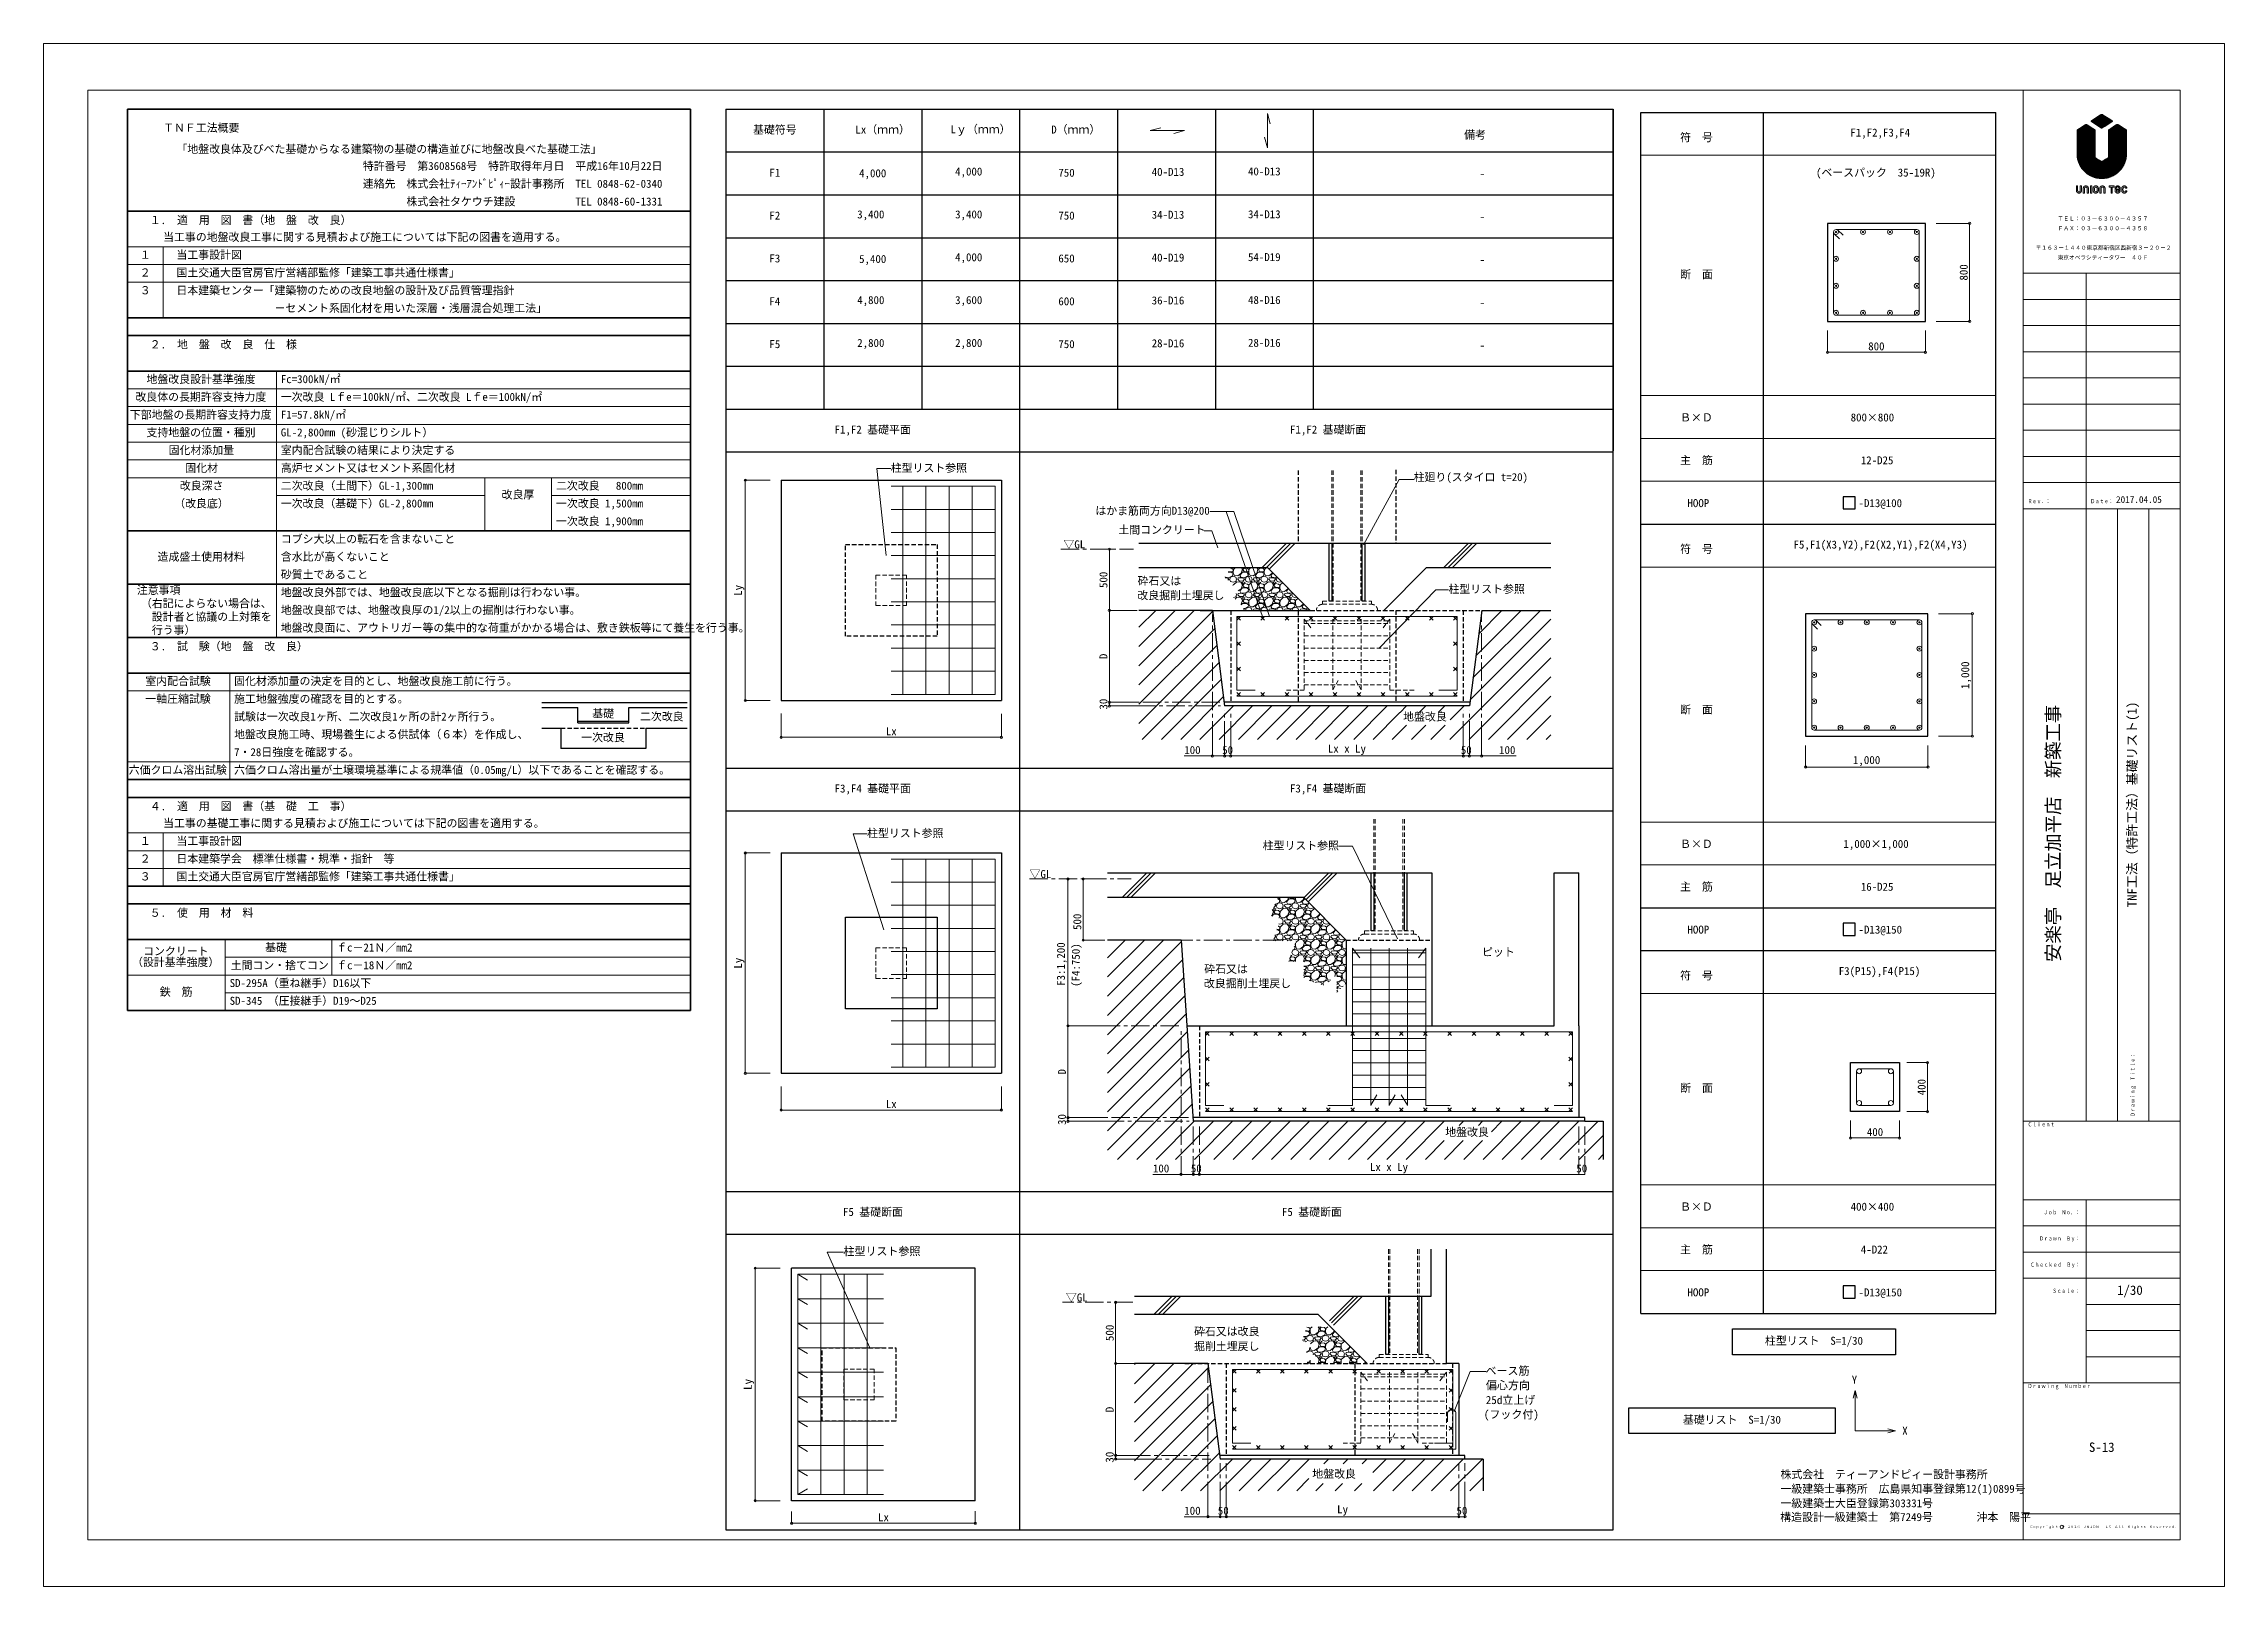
# Model space of a CAD drawing. Units: millimetres at full size, sheet at 1:100, with parts at 1:30. Extents: x -138278 to 134990, y -16593 to 30671.
# Drawn here: x 5467 to 64867, y -16593 to 25407 of the extents above; entities that cross this region are included whole.
import ezdxf
from ezdxf.enums import TextEntityAlignment as Align

# ---------------------------------------------------------------- set-up
doc = ezdxf.new("R2010")
doc.units = ezdxf.units.MM
doc.header["$LTSCALE"] = 100
doc.linetypes.add('CHAIN1', pattern=[8, 5, -1, 1, -1])
doc.linetypes.add('DASHED1', pattern=[1.8, 1.2, -0.6])
for name, color, linetype, lineweight in [('1-0_基準線', 3, 'Continuous', 25), ('1-1_躯体', 7, 'Continuous', 18), ('1-4_設備家具', 4, 'DASHED1', 9), ('1-5_仕上げ', 7, 'Continuous', 18), ('1-6_文字', 4, 'DASHED1', 9), ('1-7_寸法', 4, 'Continuous', 9), ('1-8_補助線', 4, 'Continuous', 9), ('1-F_', 4, 'CHAIN1', 9), ('2-0_基準線', 7, 'Continuous', 9), ('E-E_', 1, 'Continuous', 18), ('F-0_枠', 134, 'Continuous', 18), ('F-F_用紙枠', 134, 'Continuous', 18)]:
    doc.layers.add(name, color=color, linetype=linetype, lineweight=lineweight)
for name, color, linetype in [('2-1_躯体', 7, 'Continuous'), ('F-1_', 7, 'Continuous'), ('F-8_補助線', 15, 'Continuous'), ('F-9_可能範囲', 9, 'Continuous'), ('F-A_ポイント', 9, 'Continuous')]:
    doc.layers.add(name, color=color, linetype=linetype)
doc.styles.add('ＭＳ ゴシック', font='')
doc.styles.get('ＭＳ ゴシック').set_extended_font_data('MS Gothic')

msp = doc.modelspace()

# ---------------------------------------------------------------- texts
at = {"layer": '1-5_仕上げ', "style": 'ＭＳ ゴシック'}
for s, height, p in [('基礎符号', 217.7, (24790.3, 22891.6)), ('Lx（ｍｍ）', 217.7, (27578.7, 22895.6)), ('Lｙ（ｍｍ）', 217.7, (30171.1, 22903.2)), ('D（ｍｍ）', 217.7, (32913.3, 22895.6)), ('備考', 217.7, (44158.9, 22752.7)), ('符\u3000号', 217.7, (50042.7, 22682.8)), ('F1,F2,F3,F4', 217.7, (54679.1, 22811.1)), ('F1', 217.7, (25235.7, 21719.1)), ('4,000', 217.7, (27679.6, 21704.1)), ('4,000', 217.7, (30295, 21751.4)), ('750', 217.7, (33106.6, 21719.1)), ('40-D13', 217.7, (35649.3, 21742.5)), ('40-D13', 217.7, (38272.1, 21755)), ('(ベースパック\u300035-19R)', 217.7, (53743, 21723.3)), ('-', 217.7, (44582.4, 21688.7)), ('F2', 217.7, (25235.7, 20552.4)), ('3,400', 217.7, (27628.3, 20584.7)), ('3,400', 217.7, (30295, 20584.7)), ('750', 217.7, (33106.6, 20552.4)), ('34-D13', 217.7, (35649.3, 20575.8)), ('34-D13', 217.7, (38272.1, 20588.3)), ('-', 217.7, (44582.4, 20522)), ('F3', 217.7, (25235.7, 19385.8)), ('5,400', 217.7, (27679.6, 19370.7)), ('4,000', 217.7, (30295, 19418.1)), ('650', 217.7, (33106.6, 19385.8)), ('40-D19', 217.7, (35649.3, 19409.2)), ('54-D19', 217.7, (38272.1, 19421.6)), ('-', 217.7, (44582.4, 19355.3)), ('断\u3000面', 217.7, (50042.7, 18953.1)), ('F4', 217.7, (25235.7, 18219.1)), ('4,800', 217.7, (27628.3, 18251.4)), ('3,600', 217.7, (30295, 18251.4)), ('600', 217.7, (33106.6, 18219.1)), ('36-D16', 217.7, (35649.3, 18242.5)), ('48-D16', 217.7, (38272.1, 18255)), ('-', 217.7, (44582.4, 18188.7)), ('F5', 217.7, (25235.7, 17052.4)), ('2,800', 217.7, (27628.3, 17084.7)), ('2,800', 217.7, (30295, 17084.7)), ('750', 217.7, (33106.6, 17052.4)), ('28-D16', 217.7, (35649.3, 17075.8)), ('28-D16', 217.7, (38272.1, 17088.3)), ('-', 217.7, (44582.4, 17022)), ('F1,F2 基礎平面', 217.7, (27011.5, 14726)), ('F1,F2 基礎断面', 217.7, (39416.6, 14726)), ('Ｂ×Ｄ', 217.7, (50042.7, 15056.8)), ('800×800', 217.7, (54687.6, 15056.8)), ('柱型リスト参照', 217.7, (28540.8, 13682)), ('主\u3000筋', 217.7, (50042.7, 13890.1)), ('12-D25', 217.7, (54963.8, 13890.1)), ('はかま筋両方向D13@200', 217.7, (34114.6, 12516.5)), ('HOOP', 217.7, (50242.7, 12723.5)), ('\u3000-D13@100', 217.7, (54605.7, 12723.5)), ('土間コンクリート', 217.7, (34741, 11998.5)), ('F5,F1(X3,Y2),F2(X2,Y1),F2(X4,Y3)', 217.7, (53130.6, 11594.9)), ('符\u3000号', 217.7, (50042.7, 11473.5)), ('柱型リスト参照', 217.7, (43732.4, 10385.5)), ('地盤改良', 217.7, (42498.1, 6910.1)), ('断\u3000面', 217.7, (50042.7, 7102.7)), ('F3,F4 基礎平面', 217.7, (27011.5, 4955.1)), ('F3,F4 基礎断面', 217.7, (39416.6, 4955.1)), ('柱型リスト参照', 217.7, (27897.2, 3739.3)), ('柱型リスト参照', 217.7, (38671.2, 3401.6)), ('Ｂ×Ｄ', 217.7, (50042.7, 3446.4)), ('1,000×1,000', 217.7, (54490.2, 3446.4)), ('主\u3000筋', 217.7, (50042.7, 2279.7)), ('16-D25', 217.7, (54963.8, 2279.7)), ('HOOP', 217.7, (50242.7, 1113)), ('\u3000-D13@150', 217.7, (54605.7, 1113)), ('ピット', 217.7, (44647.7, 505)), ('符\u3000号', 217.7, (50042.7, -137)), ('F3(P15),F4(P15)', 217.7, (54362.5, -15.6)), ('断\u3000面', 217.7, (50042.7, -3200)), ('地盤改良', 217.7, (43643.9, -4399.1)), ('F5 基礎断面', 217.7, (27240.8, -6572.5)), ('F5 基礎断面', 217.7, (39197.2, -6572.5)), ('Ｂ×Ｄ', 217.7, (50042.7, -6429.6)), ('400×400', 217.7, (54687.6, -6429.6)), ('柱型リスト参照', 219.9, (27251.5, -7645.9)), ('主\u3000筋', 217.7, (50042.7, -7596.3)), ('4-D22', 217.7, (54963.8, -7596.3)), ('▽GL', 217.7, (33311, -8901.3)), ('HOOP', 217.7, (50242.7, -8763)), ('\u3000-D13@150', 217.7, (54605.7, -8763)), ('柱型リスト\u3000S=1/30', 217.7, (52352.7, -10080.8)), ('ベース筋', 219.9, (44739.3, -10901.3)), ('偏心方向', 219.9, (44752.1, -11294.7)), ('Y', 217.7, (54716.1, -11138.9)), ('(フック付)', 219.9, (44695.4, -12087.4)), ('25d立上げ', 219.9, (44749.8, -11695.2)), ('基礎リスト  S=1/30', 217.7, (50118.2, -12230.3)), ('X', 217.7, (56092, -12531.8)), ('地盤改良', 217.7, (40024, -13704.1))]:
    msp.add_text(s, height=height, dxfattribs=at).set_placement(p, align=Align.BOTTOM_LEFT)
at = {"layer": '1-5_仕上げ', "color": 4, "style": 'ＭＳ ゴシック'}
for s, p in [('柱廻り(スタイロ t=20)', (42784.1, 13431.7)), ('▽GL', (33244.4, 11601.8)), ('砕石又は', (35266.4, 10605.4)), ('改良掘削土埋戻し', (35255.9, 10213)), ('▽GL', (32321, 2625.9)), ('砕石又は', (37081.2, 40.8)), ('改良掘削土埋戻し', (37070.8, -351.6)), ('掘削土埋戻し', (36802.6, -10230.7)), ('砕石又は改良', (36802.6, -9825.5))]:
    msp.add_text(s, height=217.7, dxfattribs=at).set_placement(p, align=Align.BOTTOM_LEFT)
at = {"layer": '1-7_寸法', "color": 7, "style": 'ＭＳ ゴシック'}
for s, height, p in [('800', 217.7, (57939.6, 18956.7)), ('500', 217.7, (34507.9, 10587)), ('Ly', 217.7, (24554.1, 10374.9)), ('D', 217.7, (34507.9, 8651.7)), ('1,000', 219.9, (57982.3, 7839.2)), ('30', 217.7, (34507.9, 7278)), ('500', 217.7, (33795.2, 1277.4)), ('F3:1,200', 217.7, (33349.9, -244.1)), ('(F4:750)', 217.7, (33755.6, -271)), ('Ly', 217.7, (24554.1, 226.2)), ('D', 217.7, (33378.9, -2657.6)), ('400', 217.7, (56793.7, -3223.4)), ('30', 217.7, (33378.9, -4031.3)), ('500', 219.9, (34679.9, -9916.1)), ('Ly', 219.9, (24822.7, -11245)), ('D', 219.9, (34679.9, -11851.5)), ('30', 219.9, (34679.9, -13225.2))]:
    msp.add_text(s, height=height, rotation=90, dxfattribs=at).set_placement(p, align=Align.BOTTOM_LEFT)
for s, height, p in [('800', 217.7, (55165.7, 16993.9)), ('Lx', 217.7, (28406.8, 6511.8)), ('100', 217.7, (36536.6, 6002.1)), ('50', 217.7, (37569.9, 6002.1)), ('Lx x Ly', 217.7, (40448, 6040.3)), ('50', 217.7, (44069.9, 6002.1)), ('100', 217.7, (45111.7, 6002.1)), ('1,000', 219.9, (54747.1, 5728.4)), ('Lx', 217.7, (28406.8, -3636.9)), ('400', 217.7, (55128.8, -4396.9)), ('100', 217.7, (35682.5, -5388.5)), ('50', 217.7, (36715.7, -5388.5)), ('Lx x Ly', 217.7, (41594, -5350.2)), ('50', 217.7, (47215.7, -5388.5)), ('Lx', 219.9, (28193.5, -14886.1)), ('100', 219.9, (36534, -14708.7)), ('50', 219.9, (37448.8, -14708.7)), ('Ly', 219.9, (40698.2, -14670.5)), ('50', 219.9, (43948.8, -14708.7))]:
    msp.add_text(s, height=height, dxfattribs=at).set_placement(p, align=Align.BOTTOM_LEFT)
at = {"layer": '2-0_基準線', "style": 'ＭＳ ゴシック'}
for s, p in [('ＴＮＦ工法概要', (8721.7, 22942.1)), ('「地盤改良体及びべた基礎からなる建築物の基礎の構造並びに地盤改良べた基礎工法」', (9084.4, 22363.9)), ('特許番号\u3000第3608568号\u3000特許取得年月日\u3000平成16年10月22日', (14161.7, 21902)), ('連絡先\u3000株式会社ﾃｨｰｱﾝﾄﾞﾋﾟｨｰ設計事務所\u3000TEL 0848-62-0340', (14161.7, 21418.5)), ('\u3000\u3000\u3000\u3000株式会社タケウチ建設\u3000\u3000\u3000\u3000\u3000 TEL 0848-60-1331', (14161.7, 20934.9)), ('１.\u3000適\u3000用\u3000図\u3000書（地\u3000盤\u3000改\u3000良）', (8359, 20429.7)), ('当工事の地盤改良工事に関する見積および施工については下記の図書を適用する。', (8721.7, 19967.8)), ('１', (8087, 19484.3)), ('当工事設計図', (9084.4, 19484.3)), ('２', (8087, 19000.7)), ('国土交通大臣官房官庁営繕部監修「建築工事共通仕様書」', (9084.4, 19000.7)), ('３', (8087, 18517.2)), ('日本建築センター「建築物のための改良地盤の設計及び品質管理指針', (9084.4, 18517.2)), ('\u3000\u3000\u3000\u3000      \u3000\u3000－セメント系固化材を用いた深層・浅層混合処理工法」', (9084.4, 18033.6)), ('２.\u3000地\u3000盤\u3000改\u3000良\u3000仕\u3000様', (8359, 17044.8)), ('地盤改良設計基準強度', (8269.6, 16099.4)), ('Fc=300kN/㎡', (11927.7, 16099.4)), ('下部地盤の長期許容支持力度', (7816.2, 15132.3)), ('改良体の長期許容支持力度', (7967.4, 15615.8)), ('一次改良 Lｆe＝100kN/㎡、二次改良 Lｆe＝100kN/㎡', (11927.7, 15615.8)), ('F1=57.8kN/㎡', (11927.7, 15132.3)), ('支持地盤の位置・種別', (8269.6, 14648.7)), ('GL-2,800mm (砂混じりシルト）', (11927.7, 14648.7)), ('固化材添加量', (8874, 14165.2)), ('室内配合試験の結果により決定する', (11927.7, 14165.2)), ('固化材', (9327.4, 13681.6)), ('高炉セメント又はセメント系固化材', (11927.7, 13681.6)), ('改良深さ', (9176.2, 13198)), ('二次改良（土間下）GL-1,300mm ', (11927.7, 13198)), ('改良厚', (17941.9, 12956.3)), ('二次改良   800mm  ', (19422.8, 13198)), ('（改良底）', (9025.1, 12714.5)), ('一次改良（基礎下）GL-2,800mm', (11927.7, 12714.5)), ('一次改良 1,500mm ', (19422.8, 12714.5)), ('一次改良 1,900mm', (19422.8, 12230.9)), ('コブシ大以上の転石を含まないこと', (11927.7, 11747.4)), ('造成盛土使用材料', (8571.8, 11263.8)), ('含水比が高くないこと', (11927.7, 11263.8)), ('砂質土であること', (11927.7, 10780.3)), ('注意事項', (8005.8, 10357.2)), ('（右記によらない場合は、', (8117.3, 9994.5)), ('地盤改良外部では、地盤改良底以下となる掘削は行わない事。', (11927.7, 10296.7)), ('地盤改良部では、地盤改良厚の1/2以上の掘削は行わない事。', (11927.7, 9813.2)), ('\u3000行う事）', (8117.3, 9269.2)), ('\u3000設計者と協議の上対策を', (8117.3, 9631.8)), ('地盤改良面に、アウトリガー等の集中的な荷重がかかる場合は、敷き鉄板等にて養生を行う事。', (11927.7, 9329.7)), ('３.\u3000試\u3000験（地\u3000盤\u3000改\u3000良）', (8359, 8824.3)), ('室内配合試験', (8238.1, 7878.9)), ('固化材添加量の決定を目的とし、地盤改良施工前に行う。', (10655.9, 7878.9)), ('一軸圧縮試験', (8238.1, 7395.4)), ('施工地盤強度の確認を目的とする。', (10655.9, 7395.4)), ('試験は一次改良1ヶ所、二次改良1ヶ所の計2ヶ所行う。', (10655.9, 6911.8)), ('基礎', (20411.6, 6995)), ('二次改良', (21710, 6913.9)), ('地盤改良施工時、現場養生による供試体（６本）を作成し、', (10655.9, 6428.3)), ('一次改良', (20109.4, 6345.1)), ('7・28日強度を確認する。', (10655.9, 5944.7)), ('六価クロム溶出試験', (7784.8, 5461.2)), ('六価クロム溶出量が土壌環境基準による規準値（0.05mg/L）以下であることを確認する。', (10655.9, 5461.2)), ('４.\u3000適\u3000用\u3000図\u3000書（基\u3000礎\u3000工\u3000事）', (8359, 4472.3)), ('当工事の基礎工事に関する見積および施工については下記の図書を適用する。', (8721.7, 4010.5)), ('１', (8087, 3526.9)), ('当工事設計図', (9084.4, 3526.9)), ('２', (8087, 3043.4)), ('日本建築学会\u3000標準仕様書・規準・指針\u3000等', (9084.4, 3043.4)), ('３', (8087, 2559.8)), ('国土交通大臣官房官庁営繕部監修「建築工事共通仕様書」', (9084.4, 2559.8)), ('５.\u3000使\u3000用\u3000材\u3000料', (8359, 1571)), ('コンクリート', (8177.7, 525.7)), ('基礎', (11501.5, 625.6)), ('ｆc－21Ｎ／mm2', (13436.4, 625.6)), ('（設計基準強度）', (7875.5, 228.7)), ('土間コン・捨てコン', (10561.4, 142)), ('ｆc－18Ｎ／mm2', (13436.4, 142)), ('鉄\u3000筋', (8631, -580.8)), ('SD-295A（重ね継手）D16以下', (10535, -341.5)), ('SD-345 （圧接継手）D19～D25', (10535, -825.1))]:
    msp.add_text(s, height=217.7, dxfattribs=at).set_placement(p, align=Align.BOTTOM_LEFT)
at = {"layer": '2-1_躯体', "style": 'ＭＳ ゴシック'}
for s, p in [('株式会社\u3000ティーアンドピィー設計事務所', (52776.1, -13717.3)), ('一級建築士事務所\u3000広島県知事登録第12(1)0899号', (52776.1, -14111)), ('一級建築士大臣登録第303331号', (52776.1, -14504.7)), ('構造設計一級建築士\u3000第7249号\u3000\u3000\u3000\u3000沖本\u3000陽平', (52770, -14880.7))]:
    msp.add_text(s, height=217.7, dxfattribs=at).set_placement(p, align=Align.BOTTOM_LEFT)
at = {"layer": 'F-0_枠', "style": 'ＭＳ ゴシック'}
for s, height, p in [('ＴＥＬ：０３－６３００－４３５７', 110, (60327.6, 20557.6)), ('ＦＡＸ：０３－６３００－４３５８', 110, (60327.6, 20292.5)), ('〒１６３－１４４０東京都新宿区西新宿３－２０－２', 110, (59727.6, 19762.4)), ('東京オペラシティータワー\u3000４０Ｆ', 110, (60327.6, 19497.4)), ('Ｃｏｐｙｒｉｇｈｔ\u3000Ｃ\u3000２０１６\u3000ＵＮＩＯＮ\u3000ＴＥＣ\u3000Ａｌｌ\u3000Ｒｉｇｈｔｓ\u3000Ｒｅｓｅｒｖｅｄ．', 61.26, (59563.9, -15018.7))]:
    msp.add_text(s, height=height, dxfattribs=at).set_placement(p, align=Align.BOTTOM_LEFT)
at = {"layer": 'F-0_枠', "color": 7, "style": 'ＭＳ ゴシック'}
msp.add_text('2017.04.05', height=183.3, dxfattribs=at).set_placement((61916, 12848.9), align=Align.BOTTOM_LEFT)
at = {"layer": 'F-0_枠', "style": 'ＭＳ ゴシック', "width": 0.8}
for s, p in [('Ｒｅｖ．：', (59510.3, 12863)), ('Ｄａｔｅ：', (61220.1, 12863)), ('Ｃｌｉｅｎｔ', (59510.3, -4103.3)), ('Ｊｏｂ\u3000Ｎｏ．：', (59940.1, -6496.8)), ('Ｄｒａｗｎ\u3000Ｂｙ：', (59820.1, -7209.3)), ('Ｃｈｅｃｋｅｄ\u3000Ｂｙ：', (59580.1, -7921.7)), ('Ｓｃａｌｅ：', (60180.1, -8634.2)), ('Ｄｒａｗｉｎｇ\u3000Ｎｕｍｂｅｒ', (59510.3, -11227.7))]:
    msp.add_text(s, height=110, dxfattribs=at).set_placement(p, align=Align.BOTTOM_LEFT)
at = {"layer": 'F-0_枠', "color": 7, "style": 'ＭＳ ゴシック'}
for s, height, p in [('安楽亭\u3000足立加平店\u3000新築工事', 366.6, (60495.2, 407.4)), ('TNF工法（特許工法）基礎リスト(1)', 256.6, (62556.4, 1894.7))]:
    msp.add_text(s, height=height, rotation=90, dxfattribs=at).set_placement(p, align=Align.BOTTOM_LEFT)
at = {"layer": 'F-0_枠', "style": 'ＭＳ ゴシック', "width": 0.8}
msp.add_text('Ｄｒａｗｉｎｇ\u3000Ｔｉｔｌｅ：', height=110, rotation=90, dxfattribs=at).set_placement((62457.5, -3808.3), align=Align.BOTTOM_LEFT)
at = {"layer": 'F-0_枠', "color": 7, "style": 'ＭＳ ゴシック', "width": 0.8}
for s, p in [('Ｊｏｂ\u3000Ｎｏ．：', (59940.1, -6496.8)), ('Ｄｒａｗｎ\u3000Ｂｙ：', (59820.1, -7209.3)), ('Ｃｈｅｃｋｅｄ\u3000Ｂｙ：', (59580.1, -7921.7)), ('Ｓｃａｌｅ：', (60180.1, -8634.2))]:
    msp.add_text(s, height=110, dxfattribs=at).set_placement(p, align=Align.BOTTOM_LEFT)
at = {"layer": 'F-1_', "style": 'ＭＳ ゴシック'}
for s, p in [('1/30', (61945, -8734.2)), ('S-13', (61177.6, -13008.8))]:
    msp.add_text(s, height=256.6, dxfattribs=at).set_placement(p, align=Align.BOTTOM_LEFT)

# ---------------------------------------------------------------- blocks, each defined once
blk = doc.blocks.new('_Small')
at = {"layer": 'E-E_'}
blk.add_circle((0, 0), 25, dxfattribs=at)

# ---------------------------------------------------------------- linework, layer by layer
at = {"layer": '1-0_基準線'}
for p, q in [((24050.8, 23624.1), (24050.8, -5840.8)), ((26717.5, 23624.1), (26717.5, 15457.4)), ((29384.1, 23624.1), (29384.1, 15457.4)), ((34717.5, 23624.1), (34717.5, 15457.4)), ((37384.1, 23624.1), (37384.1, 15457.4)), ((40050.8, 23624.1), (40050.8, 15457.4)), ((48217.8, 5686.4), (48217.8, 23624.1)), ((48217.8, 23624.1), (48217.8, 14323.3)), ((24050.8, 21290.8), (48217.8, 21290.8)), ((24050.8, 21290.8), (48217.8, 21290.8)), ((54055.8, 20513.3), (54055.8, 17846.7)), ((56722.4, 20513.3), (54055.8, 20513.3)), ((56722.4, 17846.7), (56722.4, 20513.3)), ((24050.8, 20124.1), (48217.8, 20124.1)), ((24050.8, 18957.4), (48217.8, 18957.4)), ((54055.8, 17846.7), (56722.4, 17846.7)), ((24050.8, 17790.8), (48217.8, 17790.8)), ((24050.8, 16624.1), (48217.8, 16624.1)), ((24050.8, 15457.4), (48217.8, 15457.4)), ((24050.8, 15457.4), (48217.8, 15457.4)), ((24050.8, 14290.8), (48217.8, 14290.8)), ((25555.9, 13524.5), (25555.9, 7524.5)), ((25555.9, 13524.5), (31555.9, 13524.5)), ((31555.9, 13524.5), (31555.9, 7524.5)), ((35302.3, 11810.4), (46521, 11810.4)), ((40485.6, 10227.1), (40485.6, 11810.4)), ((41385.6, 10227.1), (41385.6, 11810.4)), ((35302.3, 11143.7), (38802.3, 11143.7)), ((39969, 9977.1), (38802.3, 11143.7)), ((41969, 9977.1), (43135.6, 11143.7)), ((43135.6, 11143.7), (46521, 11143.7)), ((37303.5, 9977.1), (35302.3, 9977.1)), ((36970.3, 9977.1), (39969, 9977.1)), ((37303.5, 9977.1), (37635.6, 7377.1)), ((44636.9, 9977.1), (44302.3, 7377.1)), ((44636.9, 9977.1), (46521, 9977.1)), ((53460.4, 9885.9), (53460.4, 6552.6)), ((56793.8, 9885.9), (53460.4, 9885.9)), ((56793.8, 6552.6), (56793.8, 9885.9)), ((25555.9, 7524.5), (31555.9, 7524.5)), ((44310.8, 7477.1), (37627.2, 7477.1)), ((44302.3, 7377.1), (37635.6, 7377.1)), ((53460.4, 6552.6), (56793.8, 6552.6)), ((24050.8, 5686.4), (48217.8, 5686.4)), ((24050.8, 5686.4), (48217.8, 5686.4)), ((48217.8, -5840.8), (48217.8, 5686.4)), ((24050.8, 4519.8), (48217.8, 4519.8)), ((25555.9, 3375.8), (25555.9, -2624.2)), ((25555.9, 3375.8), (31555.9, 3375.8)), ((31555.9, 3375.8), (31555.9, -2624.2)), ((34448.1, 2834.5), (43281.5, 2834.5)), ((41631.5, 1250.4), (41631.5, 2834.5)), ((42531.5, 1250.4), (42531.5, 2834.5)), ((43281.5, 2834.5), (43281.5, -1332.2)), ((47281.5, -1332.2), (47281.5, 2834.5)), ((34448.1, 2167.8), (39780.6, 2167.8)), ((40948.1, 1000.4), (39780.6, 2167.8)), ((36449.3, 1000.4), (34448.1, 1000.4)), ((36449.3, 1000.4), (36781.5, -3932.2)), ((40948.1, 1000.4), (40948.1, -1341.7)), ((36606.4, -1332.2), (43281.5, -1332.2)), ((43281.5, -1332.2), (46614.8, -1332.2)), ((47281.5, -1332.2), (47281.5, -3832.2)), ((25555.9, -2624.2), (31555.9, -2624.2)), ((47448.1, -3832.2), (36773, -3832.2)), ((47448.1, -3932.2), (36781.5, -3932.2)), ((47448.1, -3932.2), (47448.1, -3832.2)), ((24050.8, -5840.8), (48217.8, -5840.8)), ((24050.8, -5840.8), (48217.8, -5840.8)), ((24050.8, -5840.8), (24050.8, -15049.3)), ((32050.8, -5840.8), (32050.8, -15049.3)), ((48217.8, -15049.3), (48217.8, -5840.8)), ((24050.8, -7007.5), (48217.8, -7007.5)), ((39050.8, -7007.5), (48217.8, -7007.5)), ((43264.5, -8692.7), (43264.5, -7415.9)), ((43681.2, -10526.1), (43681.2, -7415.9)), ((30842.5, -7928.6), (25842.5, -7928.6)), ((25842.5, -14262), (25842.5, -7928.6)), ((30842.5, -14262), (30842.5, -7928.6)), ((35181.2, -8692.7), (43264.5, -8692.7)), ((42030.2, -10276.1), (42030.2, -8692.7)), ((42930.2, -10276.1), (42930.2, -8692.7)), ((37182.4, -10526.1), (35181.2, -10526.1)), ((37182.4, -10526.1), (37514.5, -13126.1)), ((44014.5, -10526.1), (43681.2, -10526.1)), ((44014.5, -10526.1), (44014.5, -13026.1)), ((44181.2, -13026.1), (37506.1, -13026.1)), ((44181.2, -13126.1), (44181.2, -13026.1)), ((44681.3, -13126.1), (37514.5, -13126.1)), ((44681.3, -13126.1), (44681.3, -13992.6)), ((30842.5, -14262), (25842.5, -14262)), ((24050.8, -15049.3), (48217.8, -15049.3))]:
    msp.add_line(p, q, dxfattribs=at)
at = {"layer": '1-0_基準線', "linetype": 'DASHED1'}
for p, q in [((39635.6, 13786.4), (39635.6, 11810.4)), ((42302.3, 13803.9), (42302.3, 11810.4)), ((37802.3, 9977.1), (37802.3, 7477.1)), ((39635.6, 9959.6), (39635.6, 7477.1)), ((39969, 9977.1), (44636.9, 9977.1)), ((42302.3, 9977.1), (42302.3, 7477.1)), ((44135.6, 9977.1), (44135.6, 7477.1)), ((40948.1, 1000.4), (43281.5, 1000.4)), ((36948.1, -1332.2), (36948.1, -3832.2)), ((36548.2, -10526.1), (43681.2, -10526.1)), ((37681.2, -10526.1), (37681.2, -13026.1)), ((41180.2, -10543.5), (41180.2, -13026.1)), ((43846.9, -10526.1), (43846.9, -13026.1))]:
    msp.add_line(p, q, dxfattribs=at)
at = {"layer": '1-0_基準線', "color": 4, "linetype": 'DASHED1', "lineweight": 9}
for p, q in [((40552.3, 13786.4), (40552.3, 10227.1)), ((40592.3, 13786.4), (40592.3, 10227.1)), ((41345.6, 13786.4), (41345.6, 10227.1)), ((41385.6, 13786.4), (41385.6, 10227.1)), ((40302.3, 10227.1), (41635.6, 10227.1)), ((40302.3, 10143.7), (40302.3, 10227.1)), ((40302.3, 10143.7), (41635.6, 10143.7)), ((41635.6, 10143.7), (41635.6, 10227.1)), ((41698.1, 4291.5), (41698.1, 1250.4)), ((41738.1, 4291.5), (41738.1, 1250.4)), ((42491.5, 4291.5), (42491.5, 1250.4)), ((42531.5, 4291.5), (42531.5, 1250.4)), ((41448.1, 1250.4), (42781.5, 1250.4)), ((41448.1, 1167), (41448.1, 1250.4)), ((42781.5, 1167), (42781.5, 1250.4)), ((41448.1, 1167), (42781.5, 1167))]:
    msp.add_line(p, q, dxfattribs=at)
at = {"layer": '1-0_基準線'}
for points in [[(24050.8, 23624.1), (48217.8, 23624.1), (48217.8, 22457.4)], [(24050.8, 23624.1), (24050.8, 22457.4), (48217.8, 22457.4)], [(32050.8, 23624.1), (32050.8, 5686.4), (32050.8, -5840.8)], [(40552.3, 11810.4), (40552.3, 10227.1), (40485.6, 10227.1)], [(41452.3, 11810.4), (41452.3, 10227.1), (41385.6, 10227.1)], [(41698.1, 2834.5), (41698.1, 1250.4), (41631.5, 1250.4)], [(42598.1, 2834.5), (42598.1, 1250.4), (42531.5, 1250.4)], [(46614.8, -1332.2), (46614.8, 2834.5), (47281.5, 2834.5)], [(47448.1, -3932.2), (47948.1, -3932.2), (47948.1, -4967.8)], [(42096.9, -8692.7), (42096.9, -10276.1), (42030.2, -10276.1)], [(42996.9, -8692.7), (42996.9, -10276.1), (42930.2, -10276.1)], [(41513.6, -10526.1), (40180.2, -9192.7), (35181.2, -9192.7)]]:
    msp.add_lwpolyline(points, dxfattribs=at)
at = {"layer": '1-0_基準線', "linetype": 'DASHED1'}
for points in [[(27305.9, 11774.5), (29805.9, 11774.5), (29805.9, 9274.5), (27305.9, 9274.5)], [(26675.9, -12095.3), (26675.9, -10095.3), (28675.9, -10095.3), (28675.9, -12095.3)]]:
    msp.add_lwpolyline(points, close=True, dxfattribs=at)
at = {"layer": '1-0_基準線', "color": 4, "linetype": 'DASHED1', "lineweight": 9}
for points in [[(28139.3, 10107.9), (28972.6, 10107.9), (28972.6, 10941.2), (28139.3, 10941.2)], [(28139.3, -40.8), (28972.6, -40.8), (28972.6, 792.5), (28139.3, 792.5)]]:
    msp.add_lwpolyline(points, close=True, dxfattribs=at)
at = {"layer": '1-0_基準線'}
for points in [[(27305.9, 1625.8), (29805.9, 1625.8), (29805.9, -874.2), (27305.9, -874.2)], [(54683.8, -2335.1), (56017.1, -2335.1), (56017.1, -3668.4), (54683.8, -3668.4)]]:
    msp.add_lwpolyline(points, close=True, dxfattribs=at)
at = {"layer": '1-0_基準線', "color": 4, "linetype": 'DASHED1', "lineweight": 9}
for centre, start, end in [((40302.3, 9977.1), 90, 180), ((40302.3, 9977.1), 90, 180), ((41635.6, 9977.1), 0, 90), ((41635.6, 9977.1), 0, 90), ((41448.1, 1000.4), 90, 180), ((42781.5, 1000.4), 0, 90)]:
    msp.add_arc(centre, 166.7, start, end, dxfattribs=at)
at = {"layer": '1-1_躯体'}
for p, q in [((54222.4, 20280), (54222.4, 18080)), ((54241.9, 20232.9), (54382.4, 20092.4)), ((56489.1, 20346.7), (54289.1, 20346.7)), ((54339.1, 20330), (54479.5, 20189.5)), ((56555.8, 18080), (56555.8, 20280)), ((54289.1, 18013.3), (56489.1, 18013.3)), ((28555.9, 13357.9), (31389.3, 13357.9)), ((28870.8, 13357.9), (28870.8, 7691.2)), ((29500.4, 13357.9), (29500.4, 7691.2)), ((30130, 13357.9), (30130, 7691.2)), ((30759.6, 13357.9), (30759.6, 7691.2)), ((31389.3, 13357.9), (31389.3, 7691.2)), ((28555.9, 12728.2), (31389.3, 12728.2)), ((28555.9, 12098.6), (31389.3, 12098.6)), ((28555.9, 11469), (31389.3, 11469)), ((28555.9, 10839.3), (31389.3, 10839.3)), ((28555.9, 10209.7), (31389.3, 10209.7)), ((28555.9, 9580.1), (31389.3, 9580.1)), ((37969, 7810.4), (37969, 9810.4)), ((37969, 9810.4), (43969, 9810.4)), ((38069, 9810.4), (37969, 9710.4)), ((37969, 9810.4), (38069, 9710.4)), ((38724.5, 9810.4), (38624.5, 9710.4)), ((38624.5, 9810.4), (38724.5, 9710.4)), ((39380.1, 9810.4), (39280.1, 9710.4)), ((39280.1, 9810.4), (39380.1, 9710.4)), ((40035.6, 9810.4), (39935.6, 9710.4)), ((39935.6, 9810.4), (40035.6, 9710.4)), ((40691.2, 9810.4), (40591.2, 9710.4)), ((40591.2, 9810.4), (40691.2, 9710.4)), ((41346.8, 9810.4), (41246.8, 9710.4)), ((41246.8, 9810.4), (41346.8, 9710.4)), ((42002.3, 9810.4), (41902.3, 9710.4)), ((41902.3, 9810.4), (42002.3, 9710.4)), ((42657.9, 9810.4), (42557.9, 9710.4)), ((42557.9, 9810.4), (42657.9, 9710.4)), ((43313.4, 9810.4), (43213.4, 9710.4)), ((43213.4, 9810.4), (43313.4, 9710.4)), ((43969, 9810.4), (43869, 9710.4)), ((43869, 9810.4), (43969, 9710.4)), ((43969, 7810.4), (43969, 9810.4)), ((53627.1, 9652.6), (53627.1, 6785.9)), ((53646.6, 9605.4), (53787.1, 9464.9)), ((56560.4, 9719.2), (53693.8, 9719.2)), ((53743.7, 9702.5), (53884.2, 9562.1)), ((56627.1, 6785.9), (56627.1, 9652.6)), ((28555.9, 8950.5), (31389.3, 8950.5)), ((38069, 9121.5), (37969, 9021.5)), ((37969, 9121.5), (38069, 9021.5)), ((43969, 9121.5), (43869, 9021.5)), ((43869, 9121.5), (43969, 9021.5)), ((28555.9, 8320.8), (31389.3, 8320.8)), ((38069, 8432.6), (37969, 8332.6)), ((37969, 8432.6), (38069, 8332.6)), ((43969, 8432.6), (43869, 8332.6)), ((43869, 8432.6), (43969, 8332.6)), ((37969, 7810.4), (38469, 7810.4)), ((38069, 7743.7), (37969, 7643.7)), ((37969, 7743.7), (38069, 7643.7)), ((38724.5, 7743.7), (38624.5, 7643.7)), ((38624.5, 7743.7), (38724.5, 7643.7)), ((39380.1, 7743.7), (39280.1, 7643.7)), ((39280.1, 7743.7), (39380.1, 7643.7)), ((40035.6, 7743.7), (39935.6, 7643.7)), ((39935.6, 7743.7), (40035.6, 7643.7)), ((40691.2, 7743.7), (40591.2, 7643.7)), ((40591.2, 7743.7), (40691.2, 7643.7)), ((41346.8, 7743.7), (41246.8, 7643.7)), ((41246.8, 7743.7), (41346.8, 7643.7)), ((42002.3, 7743.7), (41902.3, 7643.7)), ((41902.3, 7743.7), (42002.3, 7643.7)), ((42657.9, 7743.7), (42557.9, 7643.7)), ((42557.9, 7743.7), (42657.9, 7643.7)), ((43313.4, 7743.7), (43213.4, 7643.7)), ((43213.4, 7743.7), (43313.4, 7643.7)), ((43469, 7810.4), (43969, 7810.4)), ((43969, 7743.7), (43869, 7643.7)), ((43869, 7743.7), (43969, 7643.7)), ((28555.9, 7691.2), (31389.3, 7691.2)), ((37969, 7643.7), (43969, 7643.7)), ((53693.8, 6719.2), (56560.4, 6719.2)), ((28555.9, 3209.2), (31389.3, 3209.2)), ((28870.8, 3209.2), (28870.8, -2457.5)), ((29500.4, 3209.2), (29500.4, -2457.5)), ((30130, 3209.2), (30130, -2457.5)), ((30759.6, 3209.2), (30759.6, -2457.5)), ((31389.3, 3209.2), (31389.3, -2457.5)), ((28555.9, 2579.5), (31389.3, 2579.5)), ((28555.9, 1949.9), (31389.3, 1949.9)), ((28555.9, 1320.3), (31389.3, 1320.3)), ((28555.9, 690.6), (31389.3, 690.6)), ((28555.9, 61), (31389.3, 61)), ((28555.9, -568.6), (31389.3, -568.6)), ((28555.9, -1198.2), (31389.3, -1198.2)), ((37114.8, -3498.8), (37114.8, -1498.8)), ((37114.8, -1498.8), (47114.8, -1498.8)), ((37214.8, -1498.8), (37114.8, -1598.8)), ((37114.8, -1498.8), (37214.8, -1598.8)), ((37874.8, -1498.8), (37774.8, -1598.8)), ((37774.8, -1498.8), (37874.8, -1598.8)), ((38534.8, -1498.8), (38434.8, -1598.8)), ((38434.8, -1498.8), (38534.8, -1598.8)), ((39194.8, -1498.8), (39094.8, -1598.8)), ((39094.8, -1498.8), (39194.8, -1598.8)), ((39854.8, -1498.8), (39754.8, -1598.8)), ((39754.8, -1498.8), (39854.8, -1598.8)), ((40514.8, -1498.8), (40414.8, -1598.8)), ((40414.8, -1498.8), (40514.8, -1598.8)), ((41174.8, -1498.8), (41074.8, -1598.8)), ((41074.8, -1498.8), (41174.8, -1598.8)), ((41834.8, -1498.8), (41734.8, -1598.8)), ((41734.8, -1498.8), (41834.8, -1598.8)), ((42494.8, -1498.8), (42394.8, -1598.8)), ((42394.8, -1498.8), (42494.8, -1598.8)), ((43154.8, -1498.8), (43054.8, -1598.8)), ((43054.8, -1498.8), (43154.8, -1598.8)), ((43814.8, -1498.8), (43714.8, -1598.8)), ((43714.8, -1498.8), (43814.8, -1598.8)), ((44474.8, -1498.8), (44374.8, -1598.8)), ((44374.8, -1498.8), (44474.8, -1598.8)), ((45134.8, -1498.8), (45034.8, -1598.8)), ((45034.8, -1498.8), (45134.8, -1598.8)), ((45794.8, -1498.8), (45694.8, -1598.8)), ((45694.8, -1498.8), (45794.8, -1598.8)), ((46454.8, -1498.8), (46354.8, -1598.8)), ((46354.8, -1498.8), (46454.8, -1598.8)), ((47114.8, -1498.8), (47014.8, -1598.8)), ((47014.8, -1498.8), (47114.8, -1598.8)), ((47114.8, -3498.8), (47114.8, -1498.8)), ((28555.9, -1827.9), (31389.3, -1827.9)), ((37214.8, -2187.7), (37114.8, -2287.7)), ((37114.8, -2187.7), (37214.8, -2287.7)), ((47114.8, -2187.7), (47014.8, -2287.7)), ((47014.8, -2187.7), (47114.8, -2287.7)), ((28555.9, -2457.5), (31389.3, -2457.5)), ((37214.8, -2876.6), (37114.8, -2976.6)), ((37114.8, -2876.6), (37214.8, -2976.6)), ((47114.8, -2876.6), (47014.8, -2976.6)), ((47014.8, -2876.6), (47114.8, -2976.6)), ((54850.5, -3434.7), (54850.5, -2568.8)), ((54917.5, -2501.7), (55783.4, -2501.7)), ((55850.5, -2568.8), (55850.5, -3434.7)), ((37114.8, -3498.8), (37614.8, -3498.8)), ((46614.8, -3498.8), (47114.8, -3498.8)), ((55783.4, -3501.7), (54917.5, -3501.7)), ((37214.8, -3565.5), (37114.8, -3665.5)), ((37114.8, -3565.5), (37214.8, -3665.5)), ((37114.8, -3665.5), (47114.8, -3665.5)), ((37874.8, -3565.5), (37774.8, -3665.5)), ((37774.8, -3565.5), (37874.8, -3665.5)), ((38534.8, -3565.5), (38434.8, -3665.5)), ((38434.8, -3565.5), (38534.8, -3665.5)), ((39194.8, -3565.5), (39094.8, -3665.5)), ((39094.8, -3565.5), (39194.8, -3665.5)), ((39854.8, -3565.5), (39754.8, -3665.5)), ((39754.8, -3565.5), (39854.8, -3665.5)), ((40514.8, -3565.5), (40414.8, -3665.5)), ((40414.8, -3565.5), (40514.8, -3665.5)), ((41174.8, -3565.5), (41074.8, -3665.5)), ((41074.8, -3565.5), (41174.8, -3665.5)), ((41834.8, -3565.5), (41734.8, -3665.5)), ((41734.8, -3565.5), (41834.8, -3665.5)), ((42494.8, -3565.5), (42394.8, -3665.5)), ((42394.8, -3565.5), (42494.8, -3665.5)), ((43154.8, -3565.5), (43054.8, -3665.5)), ((43054.8, -3565.5), (43154.8, -3665.5)), ((43814.8, -3565.5), (43714.8, -3665.5)), ((43714.8, -3565.5), (43814.8, -3665.5)), ((44474.8, -3565.5), (44374.8, -3665.5)), ((44374.8, -3565.5), (44474.8, -3665.5)), ((45134.8, -3565.5), (45034.8, -3665.5)), ((45034.8, -3565.5), (45134.8, -3665.5)), ((45794.8, -3565.5), (45694.8, -3665.5)), ((45694.8, -3565.5), (45794.8, -3665.5)), ((46454.8, -3565.5), (46354.8, -3665.5)), ((46354.8, -3565.5), (46454.8, -3665.5)), ((47114.8, -3565.5), (47014.8, -3665.5)), ((47014.8, -3565.5), (47114.8, -3665.5)), ((28342.5, -8095.3), (26009.2, -8095.3)), ((26009.2, -14095.3), (26009.2, -8095.3)), ((26275.7, -8253), (26009.2, -8095.3)), ((26638.8, -14095.3), (26638.8, -8095.3)), ((27268.5, -14095.3), (27268.5, -8095.3)), ((27898.1, -14095.3), (27898.1, -8095.3)), ((28342.5, -8762), (26009.2, -8762)), ((26275.7, -8919.7), (26009.2, -8762)), ((28342.5, -9428.6), (26009.2, -9428.6)), ((26275.7, -9586.3), (26009.2, -9428.6)), ((28342.5, -10095.3), (26009.2, -10095.3)), ((26275.7, -10253), (26009.2, -10095.3)), ((28342.5, -10762), (26009.2, -10762)), ((26275.7, -10919.7), (26009.2, -10762)), ((37847.8, -12692.7), (37847.8, -10692.7)), ((37847.8, -10692.7), (43847.8, -10692.7)), ((37947.8, -10692.7), (37847.8, -10792.7)), ((37847.8, -10692.7), (37947.8, -10792.7)), ((37947.8, -11209.4), (37847.8, -11309.4)), ((37847.8, -11209.4), (37947.8, -11309.4)), ((38603.4, -10692.7), (38503.4, -10792.7)), ((38503.4, -10692.7), (38603.4, -10792.7)), ((39259, -10692.7), (39159, -10792.7)), ((39159, -10692.7), (39259, -10792.7)), ((39914.5, -10692.7), (39814.5, -10792.7)), ((39814.5, -10692.7), (39914.5, -10792.7)), ((40570.1, -10692.7), (40470.1, -10792.7)), ((40470.1, -10692.7), (40570.1, -10792.7)), ((41225.6, -10692.7), (41125.6, -10792.7)), ((41125.6, -10692.7), (41225.6, -10792.7)), ((41881.2, -10692.7), (41781.2, -10792.7)), ((41781.2, -10692.7), (41881.2, -10792.7)), ((42536.7, -10692.7), (42436.7, -10792.7)), ((42436.7, -10692.7), (42536.7, -10792.7)), ((43192.3, -10692.7), (43092.3, -10792.7)), ((43092.3, -10692.7), (43192.3, -10792.7)), ((43847.8, -10692.7), (43747.8, -10792.7)), ((43747.8, -10692.7), (43847.8, -10792.7)), ((43847.8, -11209.4), (43747.8, -11309.4)), ((43747.8, -11209.4), (43847.8, -11309.4)), ((43847.8, -12692.7), (43847.8, -10692.7)), ((28342.5, -11428.6), (26009.2, -11428.6)), ((26275.7, -11586.3), (26009.2, -11428.6)), ((37947.8, -11726.1), (37847.8, -11826.1)), ((37847.8, -11726.1), (37947.8, -11826.1)), ((43847.8, -11726.1), (43747.8, -11826.1)), ((43747.8, -11726.1), (43847.8, -11826.1)), ((28342.5, -12095.3), (26009.2, -12095.3)), ((26275.7, -12253), (26009.2, -12095.3)), ((37947.8, -12242.7), (37847.8, -12342.7)), ((37847.8, -12242.7), (37947.8, -12342.7)), ((43704.9, -11891.1), (43704.9, -12109.3)), ((43847.8, -12242.7), (43747.8, -12342.7)), ((43747.8, -12242.7), (43847.8, -12342.7)), ((43935.3, -12859.4), (43935.3, -11891.1)), ((28342.5, -12762), (26009.2, -12762)), ((26275.7, -12919.7), (26009.2, -12762)), ((37847.8, -12692.7), (38347.8, -12692.7)), ((37947.8, -12759.4), (37847.8, -12859.4)), ((37847.8, -12759.4), (37947.8, -12859.4)), ((37847.8, -12859.4), (43935.3, -12859.4)), ((38603.4, -12759.4), (38503.4, -12859.4)), ((38503.4, -12759.4), (38603.4, -12859.4)), ((39259, -12759.4), (39159, -12859.4)), ((39159, -12759.4), (39259, -12859.4)), ((39914.5, -12759.4), (39814.5, -12859.4)), ((39814.5, -12759.4), (39914.5, -12859.4)), ((40570.1, -12759.4), (40470.1, -12859.4)), ((40470.1, -12759.4), (40570.1, -12859.4)), ((41225.6, -12759.4), (41125.6, -12859.4)), ((41125.6, -12759.4), (41225.6, -12859.4)), ((41881.2, -12759.4), (41781.2, -12859.4)), ((41781.2, -12759.4), (41881.2, -12859.4)), ((42536.7, -12759.4), (42436.7, -12859.4)), ((42436.7, -12759.4), (42536.7, -12859.4)), ((43192.3, -12759.4), (43092.3, -12859.4)), ((43092.3, -12759.4), (43192.3, -12859.4)), ((43347.8, -12692.7), (43847.8, -12692.7)), ((43847.8, -12759.4), (43747.8, -12859.4)), ((43747.8, -12759.4), (43847.8, -12859.4)), ((28342.5, -13428.6), (26009.2, -13428.6)), ((26275.7, -13586.3), (26009.2, -13428.6)), ((26275.7, -13937.6), (26009.2, -14095.3)), ((28342.5, -14095.3), (26009.2, -14095.3))]:
    msp.add_line(p, q, dxfattribs=at)
for centre, radius in [((54289.1, 20280), 67), ((54289.1, 20280), 16.8), ((54289.1, 20280), 12.6), ((54289.1, 20280), 8.38), ((54289.1, 20280), 4.19), ((55024.1, 20279.7), 67), ((55024.1, 20279.7), 16.8), ((55024.1, 20279.7), 12.6), ((55024.1, 20279.7), 8.38), ((55024.1, 20279.7), 4.19), ((55759.1, 20279.7), 67), ((55759.1, 20279.7), 16.8), ((55759.1, 20279.7), 12.6), ((55759.1, 20279.7), 8.38), ((55759.1, 20279.7), 4.19), ((56489.1, 20280), 67), ((56489.1, 20280), 16.8), ((56489.1, 20280), 12.6), ((56489.1, 20280), 8.38), ((56489.1, 20280), 4.19), ((54289, 19550), 67), ((56488.7, 19550), 67), ((54289, 19550), 16.8), ((54289, 19550), 12.6), ((54289, 19550), 8.38), ((54289, 19550), 4.19), ((56488.7, 19550), 16.8), ((56488.7, 19550), 12.6), ((56488.7, 19550), 8.38), ((56488.7, 19550), 4.19), ((54289, 18815), 67), ((54289, 18815), 16.8), ((54289, 18815), 12.6), ((54289, 18815), 8.38), ((54289, 18815), 4.19), ((56488.7, 18815), 67), ((56488.7, 18815), 16.8), ((56488.7, 18815), 12.6), ((56488.7, 18815), 8.38), ((56488.7, 18815), 4.19), ((54289.1, 18080), 67), ((54289.1, 18080), 16.8), ((54289.1, 18080), 12.6), ((54289.1, 18080), 8.38), ((54289.1, 18080), 4.19), ((55024.1, 18080.1), 67), ((55024.1, 18080.1), 16.8), ((55024.1, 18080.1), 12.6), ((55024.1, 18080.1), 8.38), ((55024.1, 18080.1), 4.19), ((55759.1, 18080), 67), ((55759.1, 18080), 16.8), ((55759.1, 18080), 12.6), ((55759.1, 18080), 8.38), ((55759.1, 18080), 4.19), ((56489.1, 18080), 67), ((56489.1, 18080), 16.8), ((56489.1, 18080), 12.6), ((56489.1, 18080), 8.38), ((56489.1, 18080), 4.19), ((53694.1, 9652.2), 67), ((53694.1, 9652.2), 16.8), ((53694.1, 9652.2), 12.6), ((53694.1, 9652.2), 8.38), ((53694.1, 9652.2), 4.19), ((54410.2, 9652.2), 67), ((54410.2, 9652.2), 16.8), ((54410.2, 9652.2), 12.6), ((54410.2, 9652.2), 8.38), ((54410.2, 9652.2), 4.19), ((55126.3, 9652.2), 67), ((55126.3, 9652.2), 16.8), ((55126.3, 9652.2), 12.6), ((55126.3, 9652.2), 8.38), ((55126.3, 9652.2), 4.19), ((55842.4, 9652.2), 67), ((55842.4, 9652.2), 16.8), ((55842.4, 9652.2), 12.6), ((55842.4, 9652.2), 8.38), ((55842.4, 9652.2), 4.19), ((56560.1, 9652.2), 67), ((56560.1, 9652.2), 16.8), ((56560.1, 9652.2), 12.6), ((56560.1, 9652.2), 8.38), ((56560.1, 9652.2), 4.19), ((53694.1, 8935.6), 67), ((53694.1, 8935.6), 16.8), ((53694.1, 8935.6), 12.6), ((53694.1, 8935.6), 8.38), ((53694.1, 8935.6), 4.19), ((56560.1, 8935.6), 67), ((56560.1, 8935.6), 16.8), ((56560.1, 8935.6), 12.6), ((56560.1, 8935.6), 8.38), ((56560.1, 8935.6), 4.19), ((53694.1, 8219.1), 67), ((53694.1, 8219.1), 16.8), ((53694.1, 8219.1), 12.6), ((53694.1, 8219.1), 8.38), ((53694.1, 8219.1), 4.19), ((56560.1, 8219.1), 67), ((56560.1, 8219.1), 16.8), ((56560.1, 8219.1), 12.6), ((56560.1, 8219.1), 8.38), ((56560.1, 8219.1), 4.19), ((53694.1, 7502.5), 67), ((53694.1, 7502.5), 16.8), ((53694.1, 7502.5), 12.6), ((53694.1, 7502.5), 8.38), ((53694.1, 7502.5), 4.19), ((56560.1, 7502.5), 67), ((56560.1, 7502.5), 16.8), ((56560.1, 7502.5), 12.6), ((56560.1, 7502.5), 8.38), ((56560.1, 7502.5), 4.19), ((53694.1, 6785.9), 67), ((53694.1, 6785.9), 16.8), ((53694.1, 6785.9), 12.6), ((53694.1, 6785.9), 8.38), ((53694.1, 6785.9), 4.19), ((54410.2, 6785.9), 67), ((54410.2, 6785.9), 16.8), ((54410.2, 6785.9), 12.6), ((54410.2, 6785.9), 8.38), ((54410.2, 6785.9), 4.19), ((55126.3, 6785.9), 67), ((55126.3, 6785.9), 16.8), ((55126.3, 6785.9), 12.6), ((55126.3, 6785.9), 8.38), ((55126.3, 6785.9), 4.19), ((55842.4, 6785.9), 67), ((55842.4, 6785.9), 16.8), ((55842.4, 6785.9), 12.6), ((55842.4, 6785.9), 8.38), ((55842.4, 6785.9), 4.19), ((56560.1, 6785.9), 67), ((56560.1, 6785.9), 16.8), ((56560.1, 6785.9), 12.6), ((56560.1, 6785.9), 8.38), ((56560.1, 6785.9), 4.19), ((54917.5, -2568.8), 67), ((55783.4, -2568.8), 67), ((54917.5, -3434.7), 67), ((55783.4, -3434.7), 67)]:
    msp.add_circle(centre, radius, dxfattribs=at)
for centre, radius, start, end in [((54917.5, -2568.8), 67, 90, 180), ((55783.4, -2568.8), 67, 0, 90), ((54917.5, -3434.7), 67, 180, 270), ((55783.4, -3434.7), 67, 270, 0), ((43820.1, -11891.1), 115.2, 0, 180.00002)]:
    msp.add_arc(centre, radius, start, end, dxfattribs=at)
at = {"layer": '1-4_設備家具'}
for p, q in [((39802.3, 9742.9), (40001.8, 9477.3)), ((39802.3, 9690.9), (42135.6, 9690.9)), ((39802.3, 9617.6), (42135.6, 9617.6)), ((39802.3, 9617.6), (42135.6, 9617.6)), ((40580.1, 9742.9), (40580.1, 7810.4)), ((41357.9, 9742.9), (41357.9, 7810.4)), ((42135.6, 9742.9), (41936.2, 9477.3)), ((42135.6, 9742.9), (42135.6, 7810.4)), ((39802.3, 9284.2), (42135.6, 9284.2)), ((39802.3, 8950.9), (42135.6, 8950.9)), ((39802.3, 8617.6), (42135.6, 8617.6)), ((39802.3, 8284.2), (42135.6, 8284.2)), ((39802.3, 7950.9), (42135.6, 7950.9)), ((40580.1, 7812.9), (40746.8, 8101.6)), ((41357.9, 7812.9), (41191.2, 8101.6)), ((42135.6, 7810.4), (42802.3, 7810.4)), ((41346.9, -10760.2), (41546.3, -11025.8)), ((41346.9, -10812.2), (43680.2, -10812.2)), ((41346.9, -10885.6), (43680.2, -10885.6)), ((41346.9, -10885.6), (43680.2, -10885.6)), ((41346.9, -11218.9), (43680.2, -11218.9)), ((42124.7, -10760.2), (42124.7, -12692.7)), ((42902.4, -10760.2), (42902.4, -12692.7)), ((43680.2, -10760.2), (43480.8, -11025.8)), ((43680.2, -10760.2), (43680.2, -12692.7)), ((41346.9, -11552.2), (43680.2, -11552.2)), ((41346.9, -11885.6), (43680.2, -11885.6)), ((41346.9, -12218.9), (43680.2, -12218.9)), ((42124.7, -12690.2), (42291.3, -12401.6)), ((42902.4, -12690.2), (42735.8, -12401.6)), ((41346.9, -12552.2), (43680.2, -12552.2)), ((43013.6, -12692.7), (43680.2, -12692.7))]:
    msp.add_line(p, q, dxfattribs=at)
at = {"layer": '1-4_設備家具', "linetype": 'Continuous'}
for p, q in [((41114.8, 783.7), (41314.2, 518.1)), ((41114.8, 731.7), (43114.8, 731.7)), ((41114.8, 658.3), (43114.8, 658.3)), ((41114.8, 658.3), (43114.8, 658.3)), ((41614.8, 783.7), (41614.8, -3498.8)), ((42114.8, 783.7), (42114.8, -3498.8)), ((42614.8, 783.7), (42614.8, -3498.8)), ((43114.8, 783.7), (42915.3, 518.1)), ((43114.8, 783.7), (43114.8, -3498.8)), ((41114.8, 325), (43114.8, 325)), ((41114.8, -8.3), (43114.8, -8.3)), ((41114.8, -341.7), (43114.8, -341.7)), ((41114.8, -675), (43114.8, -675)), ((41114.8, -1008.3), (43114.8, -1008.3)), ((41114.8, -1341.7), (43114.8, -1341.7)), ((41114.8, -1675), (43114.8, -1675)), ((41114.8, -2008.3), (43114.8, -2008.3)), ((41114.8, -2341.7), (43114.8, -2341.7)), ((41114.8, -2675), (43114.8, -2675)), ((41114.8, -3008.3), (43114.8, -3008.3)), ((41114.8, -3341.7), (43114.8, -3341.7)), ((41614.8, -3496.3), (41781.5, -3207.7)), ((42114.8, -3496.3), (42281.5, -3207.7)), ((42614.8, -3496.3), (42448.1, -3207.7)), ((43114.8, -3498.8), (43781.5, -3498.8))]:
    msp.add_line(p, q, dxfattribs=at)
at = {"layer": '1-4_設備家具'}
for points in [[(39802.3, 9742.9), (39802.3, 7810.4), (39302.3, 7810.4)], [(41346.9, -10760.2), (41346.9, -12692.7), (40846.9, -12692.7)]]:
    msp.add_lwpolyline(points, dxfattribs=at)
at = {"layer": '1-4_設備家具', "linetype": 'Continuous'}
msp.add_lwpolyline([(41114.8, 783.7), (41114.8, -3498.8), (40448.1, -3498.8)], dxfattribs=at)
at = {"layer": '1-5_仕上げ'}
for p, q in [((38800.9, 23509.7), (38878.5, 23219.9)), ((38800.9, 22571.9), (38800.9, 23509.7)), ((35605.9, 23040.8), (35895.7, 23118.4)), ((35605.9, 23040.8), (36543.8, 23040.8)), ((36543.8, 23040.8), (36254, 22963.1)), ((38800.9, 22571.9), (38723.2, 22861.6)), ((48976, 22368.3), (58642.7, 22368.3)), ((48976, 15825.7), (58642.7, 15825.7)), ((48976, 14659), (58642.7, 14659)), ((48976, 13492.3), (58642.7, 13492.3)), ((48976, 11159), (58642.7, 11159)), ((48976, 4215.2), (58642.7, 4215.2)), ((48976, 3048.6), (58642.7, 3048.6)), ((48976, -451.4), (58642.7, -451.4)), ((48976, -5660.8), (58642.7, -5660.8)), ((48976, -6827.4), (58642.7, -6827.4)), ((48976, -7994.1), (58642.7, -7994.1)), ((43887, -11834.3), (44324.8, -10745.5)), ((44324.8, -10745.5), (44754.7, -10745.5)), ((54809.3, -11264.3), (54754.1, -11470.4)), ((54809.3, -11264.3), (54864.5, -11470.4)), ((54809.3, -12359.9), (54809.3, -11264.3)), ((54809.3, -12359.9), (55904.9, -12359.9)), ((55904.9, -12359.9), (55698.8, -12304.7)), ((55904.9, -12359.9), (55698.8, -12415.1))]:
    msp.add_line(p, q, dxfattribs=at)
at = {"layer": '1-5_仕上げ', "color": 3, "lineweight": 25}
for p, q in [((48976, 12325.7), (48976, 23535)), ((48976, 23535), (58642.7, 23535)), ((52309.3, 12325.7), (52309.3, 23535)), ((58642.7, 12325.7), (58642.7, 23535)), ((48976, 12325.7), (58642.7, 12325.7)), ((48976, 715.2), (48976, 12325.7)), ((48976, 12325.7), (58642.7, 12325.7)), ((52309.3, 715.2), (52309.3, 12325.7)), ((58642.7, 715.2), (58642.7, 12325.7)), ((48976, 1881.9), (58642.7, 1881.9)), ((48976, 715.2), (58642.7, 715.2)), ((48976, 715.2), (58642.7, 715.2)), ((48976, -9160.8), (48976, 715.2)), ((48976, 715.2), (58642.7, 715.2)), ((52309.3, -9160.8), (52309.3, 715.2)), ((58642.7, -9160.8), (58642.7, 715.2)), ((48976, -9160.8), (58642.7, -9160.8))]:
    msp.add_line(p, q, dxfattribs=at)
at = {"layer": '1-5_仕上げ', "color": 4, "lineweight": 9}
for p, q in [((28165.5, 13837.4), (28545.8, 13837.4)), ((28417.4, 11469), (28165.5, 13837.4)), ((41415.2, 11760.4), (42388.3, 13543.6)), ((42388.3, 13543.6), (42786.1, 13543.6)), ((37887.7, 12671.9), (37229.7, 12671.9)), ((37676.3, 12671.9), (37475.6, 12671.9)), ((38681.5, 9760.4), (37676.3, 12671.9)), ((38856.3, 9810.4), (37887.7, 12671.9)), ((37288.6, 12145.9), (37082.4, 12145.9)), ((37452, 11676.5), (37288.6, 12145.9)), ((41837.6, 8940.5), (43391, 10540.9)), ((43391, 10540.9), (43737.3, 10540.9)), ((27521.9, 3894.7), (27902.2, 3894.7)), ((28350.1, 1283.5), (27521.9, 3894.7)), ((41119.3, 3557.2), (40739, 3557.2)), ((42340.1, 1036.7), (41119.3, 3557.2)), ((26813.8, -7490.1), (27256.5, -7490.1)), ((27974, -10095.3), (26813.8, -7490.1))]:
    msp.add_line(p, q, dxfattribs=at)
at = {"layer": '1-5_仕上げ', "color": 3, "lineweight": 25}
for points in [[(54481, 12740.4), (54814.3, 12740.4), (54814.3, 13073.7), (54481, 13073.7)], [(54481, 1129.9), (54814.3, 1129.9), (54814.3, 1463.3), (54481, 1463.3)], [(54481, -8746.1), (54814.3, -8746.1), (54814.3, -8412.7), (54481, -8412.7)], [(51472.3, -9579.4), (55905.6, -9579.4), (55905.6, -10286), (51472.3, -10286)], [(48643.2, -11729), (54265.7, -11729), (54265.7, -12435.6), (48643.2, -12435.6)]]:
    msp.add_lwpolyline(points, close=True, dxfattribs=at)
at = {"layer": '1-6_文字'}
for p, q in [((42096.9, -7415.9), (42096.9, -10276.1)), ((42136.9, -7415.9), (42136.9, -10276.1)), ((42890.2, -7415.9), (42890.2, -10276.1)), ((42930.2, -7415.9), (42930.2, -10276.1)), ((41846.9, -10276.1), (43180.2, -10276.1)), ((41846.9, -10359.4), (41846.9, -10276.1)), ((41846.9, -10359.4), (43180.2, -10359.4)), ((43180.2, -10359.4), (43180.2, -10276.1))]:
    msp.add_line(p, q, dxfattribs=at)
msp.add_lwpolyline([(28092.5, -10678.6), (27259.2, -10678.6), (27259.2, -11512), (28092.5, -11512)], close=True, dxfattribs=at)
for centre, start, end in [((41846.9, -10526.1), 90, 180), ((43180.2, -10526.1), 0, 90)]:
    msp.add_arc(centre, 166.7, start, end, dxfattribs=at)
at = {"layer": '1-7_寸法'}
for p, q in [((57012.3, 20513.3), (57927.7, 20513.3)), ((57927.7, 17846.7), (57927.7, 20513.3)), ((57012.3, 17846.7), (57927.7, 17846.7)), ((54055.8, 17596.1), (54055.8, 17005.8)), ((56722.4, 17596.1), (56722.4, 17005.8)), ((54055.8, 17005.8), (56722.4, 17005.8)), ((25260.6, 13524.5), (24580.3, 13524.5)), ((24580.3, 13524.5), (24580.3, 7524.5)), ((34639.7, 11643.7), (34495.9, 11643.7)), ((34495.9, 9977.1), (34495.9, 11643.7)), ((35214.7, 9977.1), (34495.9, 9977.1)), ((35214.7, 9977.1), (34495.9, 9977.1)), ((35255.3, 9977.1), (34495.9, 9977.1)), ((34495.9, 9977.1), (34495.9, 7477.1)), ((57083.6, 9885.9), (57999, 9885.9)), ((57999, 6552.6), (57999, 9885.9)), ((25260.6, 7524.5), (24580.3, 7524.5)), ((25555.9, 7168.4), (25555.9, 6523.7)), ((31555.9, 7160.5), (31555.9, 6523.7)), ((35255.3, 7477.1), (34495.9, 7477.1)), ((35255.3, 7477.1), (34495.9, 7477.1)), ((34495.9, 7477.1), (34495.9, 7377.1)), ((35255.3, 7377.1), (34495.9, 7377.1)), ((57083.6, 6552.6), (57999, 6552.6)), ((31555.9, 6523.7), (25555.9, 6523.7)), ((37302.3, 6461.9), (37302.3, 6014)), ((37635.6, 6461.9), (37635.6, 6014)), ((37635.6, 6461.9), (37635.6, 6014)), ((37802.3, 6014), (37635.6, 6014)), ((37802.3, 6461.9), (37802.3, 6014)), ((37802.3, 6461.9), (37802.3, 6014)), ((37802.3, 6461.9), (37802.3, 6014)), ((37802.3, 6014), (44135.6, 6014)), ((44135.6, 6461.9), (44135.6, 6014)), ((44135.6, 6461.9), (44135.6, 6014)), ((44135.6, 6014), (44302.3, 6014)), ((44302.3, 6461.9), (44302.3, 6014)), ((44302.3, 6461.9), (44302.3, 6014)), ((44635.6, 6461.9), (44635.6, 6014)), ((53460.4, 6302), (53460.4, 5711.7)), ((56793.8, 6302), (56793.8, 5711.7)), ((53460.4, 5711.7), (56793.8, 5711.7)), ((25260.6, 3375.8), (24580.3, 3375.8)), ((24580.3, 3375.8), (24580.3, -2624.2)), ((34221.9, 2667.8), (33783.3, 2667.8)), ((33783.3, 1000.4), (33783.3, 2667.8)), ((34221.9, 1000.4), (33783.3, 1000.4)), ((34360.5, -1332.2), (33367, -1332.2)), ((34401.1, -1332.2), (33367, -1332.2)), ((33367, -1332.2), (33367, -3832.2)), ((56220, -2335.1), (56781.8, -2335.1)), ((56781.8, -3668.4), (56781.8, -2335.1)), ((25260.6, -2624.2), (24580.3, -2624.2)), ((25555.9, -2980.2), (25555.9, -3625)), ((31555.9, -2988.2), (31555.9, -3625)), ((31555.9, -3625), (25555.9, -3625)), ((34401.1, -3832.2), (33367, -3832.2)), ((34401.1, -3832.2), (33367, -3832.2)), ((33367, -3832.2), (33367, -3932.2)), ((34401.1, -3932.2), (33367, -3932.2)), ((54683.8, -3907.3), (54683.8, -4385)), ((56017.1, -3907.3), (56017.1, -4385)), ((56220, -3668.4), (56781.8, -3668.4)), ((54683.8, -4385), (56017.1, -4385)), ((36448.1, -5376.6), (36449.1, -5376.6)), ((36781.5, -5376.6), (36782.5, -5376.6)), ((36781.5, -5376.6), (36782.5, -5376.6)), ((36948.1, -5376.6), (36781.5, -5376.6)), ((36948.1, -5376.6), (36949.1, -5376.6)), ((36948.1, -5376.6), (47281.5, -5376.6)), ((36948.1, -5376.6), (36949.1, -5376.6)), ((36948.1, -5376.6), (36949.1, -5376.6)), ((47281.5, -5376.6), (47282.5, -5376.6)), ((47281.5, -5376.6), (47282.5, -5376.6)), ((47281.5, -5376.6), (47448.1, -5376.6)), ((47448.1, -5376.6), (47449.1, -5376.6)), ((25528.8, -7928.6), (24848.6, -7928.6)), ((24848.6, -14262), (24848.6, -7928.6)), ((39806.6, -9882.2), (39750.8, -9887.1)), ((39840.5, -9818.7), (39780, -9803.6)), ((39853.2, -9793.3), (39785.5, -9787.9)), ((39815.1, -9907.6), (39785.5, -9920.3)), ((39785.5, -9920.3), (39785.5, -9920.5)), ((39844.7, -9839.9), (39806.6, -9882.2)), ((39865.9, -9924.5), (39815.1, -9907.6)), ((39833.9, -9649.4), (39904, -9649.4)), ((39844.7, -9839.9), (39840.5, -9818.7)), ((39840.6, -9939.7), (39865.9, -9924.5)), ((39841.1, -9628.8), (39942.1, -9640.9)), ((39942.1, -9746.7), (39853.2, -9793.3)), ((39865.9, -9839.9), (39891.3, -9899.1)), ((39870.1, -9839.9), (39895.5, -9780.6)), ((39929.4, -9547.8), (39872.4, -9539.2)), ((39891.3, -9899.1), (39963.3, -9920.3)), ((39895.5, -9780.6), (39963.3, -9759.4)), ((39904, -9649.4), (39959, -9687.5)), ((39963.3, -9577.4), (39929.4, -9547.8)), ((39942.1, -9640.9), (39963.3, -9602.8)), ((39959, -9687.5), (39942.1, -9746.7)), ((39967.5, -9573.2), (39963.3, -9662.1)), ((39963.3, -9602.8), (39963.3, -9577.4)), ((39963.3, -9662.1), (39997.1, -9742.5)), ((39963.3, -9759.4), (40031, -9784.8)), ((39963.3, -9920.3), (40035.2, -9899.1)), ((39963.4, -10082.6), (39963.3, -10085.4)), ((39963.3, -10085.4), (39997.1, -10165.8)), ((40019.1, -9526.1), (39967.5, -9573.2)), ((40064.9, -9907.6), (39977.3, -9987.6)), ((39997.1, -9742.5), (40086, -9746.7)), ((40031, -9784.8), (40056.4, -9839.9)), ((40035.2, -9899.1), (40056.4, -9839.9)), ((40166.5, -9916.1), (40064.9, -9907.6)), ((40086, -9746.7), (40179.2, -9674.8)), ((40086, -9839.9), (40098.7, -9806)), ((40132.6, -9890.7), (40086, -9839.9)), ((40179.2, -9797.5), (40098.7, -9806)), ((40230, -9882.2), (40132.6, -9890.7)), ((40141.1, -9734), (40217.3, -9649.4)), ((40170.7, -9784.8), (40141.1, -9734)), ((40141.1, -10157.4), (40217.3, -10072.7)), ((40213, -9992.3), (40166.5, -9916.1)), ((40276.5, -9793.3), (40170.7, -9784.8)), ((40179.2, -9674.8), (40213, -9568.9)), ((40263.8, -9818.7), (40179.2, -9797.5)), ((40179.2, -10098.1), (40213, -9992.3)), ((40213, -9568.9), (40186.8, -9526.1)), ((40238.4, -9907.6), (40208.8, -9920.3)), ((40208.8, -9920.3), (40225.7, -9962.6)), ((40217.3, -9649.4), (40327.3, -9649.4)), ((40217.3, -10072.7), (40327.3, -10072.7)), ((40220.4, -9526.1), (40225.7, -9539.3)), ((40225.7, -9539.3), (40247.8, -9526.1)), ((40268.1, -9535.1), (40225.7, -9577.4)), ((40225.7, -9577.4), (40259.6, -9628.2)), ((40225.7, -9962.6), (40289.2, -9924.5)), ((40268.1, -9958.4), (40225.7, -10000.7)), ((40225.7, -10000.7), (40259.6, -10051.5)), ((40268.1, -9839.9), (40230, -9882.2)), ((40289.2, -9924.5), (40238.4, -9907.6)), ((40259.6, -9628.2), (40365.4, -9640.9)), ((40259.6, -10051.5), (40365.4, -10064.2)), ((40268.1, -9839.9), (40263.8, -9818.7)), ((40352.7, -9547.8), (40268.1, -9535.1)), ((40352.7, -9971.1), (40268.1, -9958.4)), ((40365.4, -9746.7), (40276.5, -9793.3)), ((40289.2, -9839.9), (40314.6, -9899.1)), ((40293.5, -9839.9), (40318.9, -9780.6)), ((40314.6, -9899.1), (40386.6, -9920.3)), ((40318.9, -9780.6), (40386.6, -9759.4)), ((40327.3, -9649.4), (40382.4, -9687.5)), ((40327.3, -10072.7), (40382.4, -10110.8)), ((40386.6, -9577.4), (40352.7, -9547.8)), ((40386.6, -10000.7), (40352.7, -9971.1)), ((40365.4, -9640.9), (40386.6, -9602.8)), ((40382.4, -9687.5), (40365.4, -9746.7)), ((40365.4, -10064.2), (40386.6, -10026.1)), ((40390.8, -9573.2), (40386.6, -9662.1)), ((40386.6, -9602.8), (40386.6, -9577.4)), ((40386.6, -9662.1), (40420.5, -9742.5)), ((40386.6, -9759.4), (40454.3, -9784.8)), ((40386.6, -9920.3), (40458.6, -9899.1)), ((40390.8, -9996.5), (40386.6, -10085.4)), ((40386.6, -10026.1), (40386.6, -10000.7)), ((40386.6, -10085.4), (40420.5, -10165.8)), ((40442.4, -9526.1), (40390.8, -9573.2)), ((40488.2, -9907.6), (40390.8, -9996.5)), ((40420.5, -9742.5), (40509.4, -9746.7)), ((40454.3, -9784.8), (40479.7, -9839.9)), ((40458.6, -9899.1), (40479.7, -9839.9)), ((40589.8, -9916.1), (40488.2, -9907.6)), ((40509.4, -9746.7), (40602.5, -9674.8)), ((40509.4, -9839.9), (40522.1, -9806)), ((40555.9, -9890.7), (40509.4, -9839.9)), ((40602.5, -9797.5), (40522.1, -9806)), ((40653.3, -9882.2), (40555.9, -9890.7)), ((40564.4, -9734), (40638.8, -9651.3)), ((40594, -9784.8), (40564.4, -9734)), ((40564.4, -10157.4), (40640.6, -10072.7)), ((40636.4, -9992.3), (40589.8, -9916.1)), ((40699.9, -9793.3), (40594, -9784.8)), ((40602.5, -9674.8), (40617, -9629.5)), ((40687.2, -9818.7), (40602.5, -9797.5)), ((40602.5, -10098.1), (40636.4, -9992.3)), ((40661.8, -9907.6), (40632.1, -9920.3)), ((40632.1, -9920.3), (40649.1, -9962.6)), ((40640.6, -10072.7), (40750.7, -10072.7)), ((40649.1, -9962.6), (40712.6, -9924.5)), ((40691.4, -9958.4), (40649.1, -10000.7)), ((40649.1, -10000.7), (40682.9, -10051.5)), ((40691.4, -9839.9), (40653.3, -9882.2)), ((40712.6, -9924.5), (40661.8, -9907.6)), ((40682.9, -10051.5), (40788.8, -10064.2)), ((40691.4, -9839.9), (40687.2, -9818.7)), ((40776.1, -9971.1), (40691.4, -9958.4)), ((40753, -9765.5), (40699.9, -9793.3)), ((40712.6, -9839.9), (40738, -9899.1)), ((40716.8, -9839.9), (40742.2, -9780.6)), ((40738, -9899.1), (40809.9, -9920.3)), ((40742.2, -9780.6), (40761.9, -9774.4)), ((40750.7, -10072.7), (40805.7, -10110.8)), ((40809.9, -10000.7), (40776.1, -9971.1)), ((40788.8, -10064.2), (40809.9, -10026.1)), ((40809.9, -9920.3), (40881.9, -9899.1)), ((40814.2, -9996.5), (40809.9, -10085.4)), ((40809.9, -10026.1), (40809.9, -10000.7)), ((40809.9, -10085.4), (40843.8, -10165.8)), ((40902.9, -9915.5), (40814.2, -9996.5)), ((40881.9, -9899.1), (40883.1, -9895.7)), ((40987.7, -10157.4), (41062.2, -10074.7)), ((41025.8, -10098.1), (41040.3, -10052.8)), ((35386.4, -10526.1), (34667.6, -10526.1)), ((35427, -10526.1), (34667.6, -10526.1)), ((34667.6, -10526.1), (34667.6, -13026.1)), ((39942.1, -10170.1), (39860.4, -10212.9)), ((39881.7, -10496), (39904, -10496)), ((39887.1, -10223.7), (39895.5, -10203.9)), ((39895.5, -10203.9), (39963.3, -10182.8)), ((39901.5, -10482.7), (39942.1, -10487.6)), ((39904, -10496), (39947.4, -10526.1)), ((39959, -10110.8), (39942.1, -10170.1)), ((39942.1, -10487.6), (39963.3, -10449.5)), ((39947, -10102.5), (39959, -10110.8)), ((39963.3, -10182.8), (40031, -10208.2)), ((39966.6, -10438.8), (39963.3, -10508.7)), ((39963.3, -10449.5), (39963.3, -10441.1)), ((39963.3, -10508.7), (39970.6, -10526.1)), ((39997.1, -10165.8), (40086, -10170.1)), ((40031, -10208.2), (40056.4, -10263.2)), ((40047.4, -10288.5), (40056.4, -10263.2)), ((40086, -10170.1), (40179.2, -10098.1)), ((40086, -10263.2), (40098.7, -10229.3)), ((40132.6, -10314), (40086, -10263.2)), ((40179.2, -10220.9), (40098.7, -10229.3)), ((40166.5, -10339.4), (40119.8, -10335.5)), ((40230, -10305.5), (40132.6, -10314)), ((40170.7, -10208.2), (40141.1, -10157.4)), ((40213, -10415.6), (40166.5, -10339.4)), ((40276.5, -10216.6), (40170.7, -10208.2)), ((40173.2, -10526.1), (40179.2, -10521.4)), ((40263.8, -10242), (40179.2, -10220.9)), ((40179.2, -10521.4), (40213, -10415.6)), ((40190.2, -10526.1), (40217.3, -10496)), ((40238.4, -10330.9), (40208.8, -10343.6)), ((40208.8, -10343.6), (40225.7, -10386)), ((40217.3, -10496), (40327.3, -10496)), ((40225.7, -10386), (40289.2, -10347.9)), ((40268.1, -10381.7), (40225.7, -10424.1)), ((40225.7, -10424.1), (40259.6, -10474.9)), ((40268.1, -10263.2), (40230, -10305.5)), ((40289.2, -10347.9), (40238.4, -10330.9)), ((40259.6, -10474.9), (40365.4, -10487.6)), ((40268.1, -10263.2), (40263.8, -10242)), ((40352.7, -10394.4), (40268.1, -10381.7)), ((40365.4, -10170.1), (40276.5, -10216.6)), ((40289.2, -10263.2), (40314.6, -10322.5)), ((40293.5, -10263.2), (40318.9, -10203.9)), ((40314.6, -10322.5), (40386.6, -10343.6)), ((40318.9, -10203.9), (40386.6, -10182.8)), ((40327.3, -10496), (40370.7, -10526.1)), ((40386.6, -10424.1), (40352.7, -10394.4)), ((40382.4, -10110.8), (40365.4, -10170.1)), ((40365.4, -10487.6), (40386.6, -10449.5)), ((40386.6, -10182.8), (40454.3, -10208.2)), ((40386.6, -10343.6), (40458.6, -10322.5)), ((40390.8, -10419.8), (40386.6, -10508.7)), ((40386.6, -10449.5), (40386.6, -10424.1)), ((40386.6, -10508.7), (40393.9, -10526.1)), ((40488.2, -10330.9), (40390.8, -10419.8)), ((40420.5, -10165.8), (40509.4, -10170.1)), ((40454.3, -10208.2), (40479.7, -10263.2)), ((40458.6, -10322.5), (40479.7, -10263.2)), ((40589.8, -10339.4), (40488.2, -10330.9)), ((40509.4, -10170.1), (40602.5, -10098.1)), ((40509.4, -10263.2), (40522.1, -10229.3)), ((40555.9, -10314), (40509.4, -10263.2)), ((40602.5, -10220.9), (40522.1, -10229.3)), ((40653.3, -10305.5), (40555.9, -10314)), ((40594, -10208.2), (40564.4, -10157.4)), ((40636.4, -10415.6), (40589.8, -10339.4)), ((40699.9, -10216.6), (40594, -10208.2)), ((40596.5, -10526.1), (40602.5, -10521.4)), ((40687.2, -10242), (40602.5, -10220.9)), ((40602.5, -10521.4), (40636.4, -10415.6)), ((40613.6, -10526.1), (40640.6, -10496)), ((40661.8, -10330.9), (40632.1, -10343.6)), ((40632.1, -10343.6), (40649.1, -10386)), ((40640.6, -10496), (40750.7, -10496)), ((40649.1, -10386), (40712.6, -10347.9)), ((40691.4, -10381.7), (40649.1, -10424.1)), ((40649.1, -10424.1), (40682.9, -10474.9)), ((40691.4, -10263.2), (40653.3, -10305.5)), ((40712.6, -10347.9), (40661.8, -10330.9)), ((40682.9, -10474.9), (40788.8, -10487.6)), ((40691.4, -10263.2), (40687.2, -10242)), ((40776.1, -10394.4), (40691.4, -10381.7)), ((40788.8, -10170.1), (40699.9, -10216.6)), ((40712.6, -10263.2), (40738, -10322.5)), ((40716.8, -10263.2), (40742.2, -10203.9)), ((40738, -10322.5), (40809.9, -10343.6)), ((40742.2, -10203.9), (40809.9, -10182.8)), ((40750.7, -10496), (40794, -10526.1)), ((40809.9, -10424.1), (40776.1, -10394.4)), ((40805.7, -10110.8), (40788.8, -10170.1)), ((40788.8, -10487.6), (40809.9, -10449.5)), ((40809.9, -10182.8), (40877.7, -10208.2)), ((40809.9, -10343.6), (40881.9, -10322.5)), ((40814.2, -10419.8), (40809.9, -10508.7)), ((40809.9, -10449.5), (40809.9, -10424.1)), ((40809.9, -10508.7), (40817.2, -10526.1)), ((40911.5, -10330.9), (40814.2, -10419.8)), ((40843.8, -10165.8), (40932.7, -10170.1)), ((40877.7, -10208.2), (40903.1, -10263.2)), ((40881.9, -10322.5), (40903.1, -10263.2)), ((41013.1, -10339.4), (40911.5, -10330.9)), ((40932.7, -10170.1), (41025.8, -10098.1)), ((40932.7, -10263.2), (40945.4, -10229.3)), ((40979.3, -10314), (40932.7, -10263.2)), ((41025.8, -10220.9), (40945.4, -10229.3)), ((41076.6, -10305.5), (40979.3, -10314)), ((41017.4, -10208.2), (40987.7, -10157.4)), ((41059.7, -10415.6), (41013.1, -10339.4)), ((41123.2, -10216.6), (41017.4, -10208.2)), ((41019.8, -10526.1), (41025.8, -10521.4)), ((41110.5, -10242), (41025.8, -10220.9)), ((41025.8, -10521.4), (41059.7, -10415.6)), ((41036.9, -10526.1), (41063.9, -10496)), ((41085.1, -10330.9), (41055.5, -10343.6)), ((41055.5, -10343.6), (41072.4, -10386)), ((41063.9, -10496), (41174, -10496)), ((41072.4, -10386), (41135.9, -10347.9)), ((41114.7, -10381.7), (41072.4, -10424.1)), ((41072.4, -10424.1), (41106.3, -10474.9)), ((41114.7, -10263.2), (41076.6, -10305.5)), ((41135.9, -10347.9), (41085.1, -10330.9)), ((41106.3, -10474.9), (41212.1, -10487.6)), ((41114.7, -10263.2), (41110.5, -10242)), ((41199.4, -10394.4), (41114.7, -10381.7)), ((41176.3, -10188.8), (41123.2, -10216.6)), ((41135.9, -10263.2), (41161.3, -10322.5)), ((41140.1, -10263.2), (41165.5, -10203.9)), ((41161.3, -10322.5), (41233.3, -10343.6)), ((41165.5, -10203.9), (41185.3, -10197.8)), ((41174, -10496), (41217.4, -10526.1)), ((41233.3, -10424.1), (41199.4, -10394.4)), ((41212.1, -10487.6), (41233.3, -10449.5)), ((41233.3, -10343.6), (41305.2, -10322.5)), ((41237.5, -10419.8), (41233.3, -10508.7)), ((41233.3, -10449.5), (41233.3, -10424.1)), ((41233.3, -10508.7), (41240.6, -10526.1)), ((41326.3, -10338.8), (41237.5, -10419.8)), ((41305.2, -10322.5), (41306.5, -10319)), ((41443.2, -10526.1), (41449.2, -10521.4)), ((41449.2, -10521.4), (41463.7, -10476.2)), ((41460.2, -10526.1), (41485.5, -10498)), ((35427, -13026.1), (34667.6, -13026.1)), ((35427, -13026.1), (34667.6, -13026.1)), ((34667.6, -13026.1), (34667.6, -13126.1)), ((35427, -13126.1), (34667.6, -13126.1)), ((37181.2, -14248.5), (37181.2, -14696.4)), ((37514.5, -14248.5), (37514.5, -14696.4)), ((37681.2, -14248.5), (37681.2, -14696.4)), ((37681.2, -14248.5), (37681.2, -14696.4)), ((44014.5, -14248.5), (44014.5, -14696.4)), ((44014.5, -14248.5), (44014.5, -14696.4)), ((44014.5, -14248.5), (44014.5, -14696.4)), ((44181.2, -14248.5), (44181.2, -14696.4)), ((25528.8, -14262), (24848.6, -14262)), ((25842.5, -14550.4), (25842.5, -14873.8)), ((30842.5, -14542.4), (30842.5, -14873.8)), ((37681.2, -14696.4), (37514.5, -14696.4)), ((44014.5, -14696.4), (37681.2, -14696.4)), ((44014.5, -14696.4), (44181.2, -14696.4)), ((25842.5, -14873.8), (30842.5, -14873.8))]:
    msp.add_line(p, q, dxfattribs=at)
for points in [[(37635.6, 6014), (37302.3, 6014), (36535.7, 6014)], [(44302.3, 6014), (44635.6, 6014), (45575.6, 6014)], [(34360.5, -1332.2), (33367, -1332.2), (33367, 2667.8)], [(36781.5, -5376.6), (36448.1, -5376.6), (35681.5, -5376.6)], [(35386.4, -10526.1), (34667.6, -10526.1), (34667.6, -8859.4)], [(37514.5, -14248.5), (37514.5, -14696.4), (37181.2, -14696.4), (36533, -14696.4)]]:
    msp.add_lwpolyline(points, dxfattribs=at)
at = {"layer": '1-7_寸法', "color": 1, "lineweight": 18}
for centre in [(57927.7, 20513.3), (57927.7, 17846.7), (54055.8, 17005.8), (56722.4, 17005.8), (24580.3, 13524.5), (34495.9, 11643.7), (34495.9, 9977.1), (34495.9, 9977.1), (24580.3, 7524.5), (34495.9, 7477.1), (34495.9, 7477.1), (34495.9, 7377.1), (25555.9, 6523.7), (31555.9, 6523.7), (37302.3, 6014), (37635.6, 6014), (37635.6, 6014), (37802.3, 6014), (37802.3, 6014), (44135.6, 6014), (44135.6, 6014), (44302.3, 6014), (44302.3, 6014), (44635.6, 6014), (24580.3, 3375.8), (33367, 2667.8), (33783.3, 2667.8), (33783.3, 1000.4), (33367, -1332.2), (33367, -1332.2), (56781.8, -2335.1), (24580.3, -2624.2), (25555.9, -3625), (31555.9, -3625), (33367, -3832.2), (33367, -3832.2), (33367, -3932.2), (56781.8, -3668.4), (54683.8, -4385), (56017.1, -4385), (36448.1, -5376.6), (36781.5, -5376.6), (36781.5, -5376.6), (36948.1, -5376.6)]:
    msp.add_circle(centre, 30, dxfattribs=at)
at = {"layer": '1-8_補助線'}
for p, q in [((38657.7, 11143.7), (39324.4, 11810.4)), ((38774.4, 11143.7), (39441, 11810.4)), ((38846.7, 11099.4), (39557.7, 11810.4)), ((43607.5, 11143.7), (44274.1, 11810.4)), ((43724.1, 11143.7), (44390.8, 11810.4)), ((43840.8, 11143.7), (44507.5, 11810.4)), ((37662.7, 10868.3), (37648.1, 10866.8)), ((37654.2, 10881), (37650.2, 10887.8)), ((37760, 10872.6), (37654.2, 10881)), ((37747.3, 10847.2), (37662.7, 10868.3)), ((37751.6, 10826), (37725.1, 10796.7)), ((37729, 11016.5), (37810.8, 11016.5)), ((37742.5, 11038.6), (37743.1, 11037.7)), ((37743.1, 11037.7), (37848.9, 11025)), ((37751.6, 10826), (37747.3, 10847.2)), ((37848.9, 10919.1), (37760, 10872.6)), ((37772.7, 10826), (37798.1, 10766.7)), ((37777, 10826), (37802.4, 10885.3)), ((37836.2, 11118.1), (37795, 11124.3)), ((37798.1, 10766.7), (37870.1, 10745.6)), ((37802.4, 10885.3), (37870.1, 10906.4)), ((37810.8, 11016.5), (37865.9, 10978.4)), ((37870.1, 11088.5), (37836.2, 11118.1)), ((37848.9, 11025), (37870.1, 11063.1)), ((37865.9, 10978.4), (37848.9, 10919.1)), ((37874.3, 11092.7), (37870.1, 11003.8)), ((37870.1, 11063.1), (37870.1, 11088.5)), ((37870.1, 11003.8), (37904, 10923.4)), ((37870.1, 10906.4), (37937.8, 10881)), ((37870.1, 10745.6), (37942, 10766.7)), ((37930.2, 11143.7), (37874.3, 11092.7)), ((37971.7, 10758.3), (37874.3, 10669.4)), ((37904, 10923.4), (37992.9, 10919.1)), ((37937.8, 10881), (37963.2, 10826)), ((37942.1, 10766.7), (37963.2, 10826)), ((38073.3, 10749.8), (37971.7, 10758.3)), ((37992.9, 10919.1), (38086, 10991.1)), ((37992.9, 10826), (38005.6, 10859.9)), ((38039.4, 10775.2), (37992.9, 10826)), ((38086, 10868.3), (38005.5, 10859.9)), ((38136.8, 10783.7), (38039.4, 10775.2)), ((38047.9, 10931.8), (38124.1, 11016.5)), ((38077.5, 10881), (38047.9, 10931.8)), ((38119.8, 10673.6), (38073.3, 10749.8)), ((38183.4, 10872.6), (38077.5, 10881)), ((38086, 10991.1), (38119.9, 11096.9)), ((38170.7, 10847.2), (38086, 10868.3)), ((38119.8, 11096.9), (38091.3, 11143.7)), ((38145.3, 10758.3), (38115.6, 10745.6)), ((38115.6, 10745.6), (38132.5, 10703.2)), ((38124.1, 11016.5), (38234.2, 11016.5)), ((38125.7, 11143.7), (38132.5, 11126.6)), ((38132.6, 11126.6), (38161.1, 11143.7)), ((38174.9, 11130.8), (38132.6, 11088.5)), ((38132.6, 11088.5), (38166.4, 11037.7)), ((38132.6, 10703.2), (38196.1, 10741.3)), ((38174.9, 10707.5), (38132.6, 10665.1)), ((38174.9, 10826), (38136.8, 10783.7)), ((38196.1, 10741.3), (38145.3, 10758.3)), ((38166.4, 11037.7), (38272.3, 11025)), ((38174.9, 10826), (38170.7, 10847.2)), ((38259.6, 11118.1), (38174.9, 11130.8)), ((38259.6, 10694.8), (38174.9, 10707.5)), ((38272.2, 10919.1), (38183.3, 10872.6)), ((38196.1, 10826), (38221.5, 10766.7)), ((38200.3, 10826), (38225.7, 10885.3)), ((38221.5, 10766.7), (38293.4, 10745.6)), ((38225.7, 10885.3), (38293.4, 10906.4)), ((38234.2, 11016.5), (38289.2, 10978.4)), ((38293.4, 11088.5), (38259.6, 11118.1)), ((38293.4, 10665.1), (38259.6, 10694.8)), ((38272.3, 11025), (38293.4, 11063.1)), ((38289.2, 10978.4), (38272.3, 10919.1)), ((38297.6, 11092.7), (38293.4, 11003.8)), ((38293.4, 11063.1), (38293.4, 11088.5)), ((38293.4, 11003.8), (38327.3, 10923.4)), ((38293.4, 10906.4), (38361.2, 10881)), ((38293.4, 10745.6), (38365.4, 10766.7)), ((38353.5, 11143.7), (38297.6, 11092.7)), ((38395, 10758.3), (38297.6, 10669.4)), ((38327.3, 10923.4), (38416.2, 10919.1)), ((38361.2, 10881), (38386.6, 10826)), ((38365.4, 10766.7), (38386.6, 10826)), ((38496.6, 10749.8), (38395, 10758.3)), ((38416.2, 10919.1), (38509.3, 10991.1)), ((38416.2, 10826), (38428.9, 10859.9)), ((38462.8, 10775.2), (38416.2, 10826)), ((38509.3, 10868.3), (38428.9, 10859.9)), ((38560.1, 10783.7), (38462.8, 10775.2)), ((38471.2, 10931.8), (38547.4, 11016.5)), ((38500.9, 10881), (38471.2, 10931.8)), ((38543.2, 10673.6), (38496.6, 10749.8)), ((38606.7, 10872.6), (38500.8, 10881)), ((38509.3, 10991.1), (38543.2, 11096.9)), ((38594, 10847.2), (38509.3, 10868.3)), ((38543.2, 11096.9), (38514.6, 11143.7)), ((38568.6, 10758.3), (38539, 10745.6)), ((38539, 10745.6), (38555.9, 10703.2)), ((38547.4, 11016.5), (38657.5, 11016.5)), ((38549, 11143.7), (38555.9, 11126.6)), ((38555.9, 11126.6), (38584.5, 11143.7)), ((38598.2, 11130.8), (38555.9, 11088.5)), ((38555.9, 11088.5), (38589.8, 11037.7)), ((38555.9, 10703.2), (38619.4, 10741.3)), ((38598.2, 10707.5), (38555.9, 10665.1)), ((38598.2, 10826), (38560.1, 10783.7)), ((38619.4, 10741.3), (38568.6, 10758.3)), ((38589.8, 11037.7), (38695.6, 11025)), ((38598.2, 10826), (38594, 10847.2)), ((38682.9, 11118.1), (38598.2, 11130.8)), ((38682.9, 10694.8), (38598.2, 10707.5)), ((38695.6, 10919.1), (38606.7, 10872.6)), ((38619.4, 10826), (38644.8, 10766.7)), ((38623.6, 10826), (38649, 10885.3)), ((38644.8, 10766.7), (38716.7, 10745.6)), ((38649, 10885.3), (38716.8, 10906.4)), ((38657.5, 11016.5), (38712.5, 10978.4)), ((38716.8, 11088.5), (38682.9, 11118.1)), ((38716.8, 10665.1), (38682.9, 10694.8)), ((38695.6, 11025), (38716.8, 11063.1)), ((38712.5, 10978.4), (38695.6, 10919.1)), ((38721, 11092.7), (38716.7, 11003.8)), ((38716.8, 11063.1), (38716.8, 11088.5)), ((38716.8, 11003.8), (38750.6, 10923.4)), ((38716.8, 10906.4), (38784.5, 10881)), ((38716.8, 10745.6), (38788.7, 10766.7)), ((38776.9, 11143.7), (38721, 11092.7)), ((38818.3, 10758.3), (38721, 10669.4)), ((38750.6, 10923.4), (38839.5, 10919.1)), ((38784.5, 10881), (38809.9, 10826)), ((38788.7, 10766.7), (38809.9, 10826)), ((38920, 10749.8), (38818.4, 10758.3)), ((38839.5, 10919.1), (38932.7, 10991.1)), ((38839.5, 10826), (38852.2, 10859.9)), ((38886.1, 10775.2), (38839.5, 10826)), ((38932.7, 10868.3), (38852.2, 10859.9)), ((38983.5, 10783.7), (38886.1, 10775.2)), ((38894.6, 10931.8), (38951.2, 10994.8)), ((38924.2, 10881), (38894.6, 10931.8)), ((38966.5, 10673.6), (38919.9, 10749.8)), ((39030, 10872.6), (38924.2, 10881)), ((38932.7, 10991.1), (38938.1, 11008)), ((39017.3, 10847.2), (38932.7, 10868.3)), ((38991.9, 10758.3), (38962.3, 10745.6)), ((38962.3, 10745.6), (38979.2, 10703.2)), ((38979.2, 10703.2), (39042.7, 10741.3)), ((39021.6, 10707.5), (38979.2, 10665.1)), ((39021.6, 10826), (38983.5, 10783.7)), ((39042.7, 10741.3), (38991.9, 10758.3)), ((39021.6, 10826), (39017.3, 10847.2)), ((39106.2, 10694.8), (39021.6, 10707.5)), ((39058.5, 10887.5), (39030, 10872.6)), ((39042.7, 10826), (39068.1, 10766.7)), ((39047, 10826), (39068.9, 10877.2)), ((39068.1, 10766.7), (39140.1, 10745.6)), ((39140.1, 10665.1), (39106.2, 10694.8)), ((39140.1, 10745.6), (39186.8, 10759.3)), ((39213.5, 10732.5), (39144.3, 10669.4)), ((37870.1, 10665.1), (37858.9, 10674.9)), ((37870.1, 10664.7), (37870.1, 10665.1)), ((37874.3, 10669.4), (37873.9, 10661.2)), ((37876.8, 10324.2), (37942, 10343.4)), ((37971.7, 10334.9), (37918.4, 10286.3)), ((37942.1, 10343.4), (37963.2, 10402.7)), ((37946.2, 10439.5), (37963.2, 10402.7)), ((38073.3, 10326.5), (37971.7, 10334.9)), ((37992.9, 10402.7), (38005.6, 10436.5)), ((38039.4, 10351.9), (37992.9, 10402.7)), ((38086, 10445), (38005.5, 10436.5)), ((38008.4, 10507.8), (38086, 10567.8)), ((38136.8, 10360.3), (38039.4, 10351.9)), ((38047.9, 10508.5), (38124.1, 10593.2)), ((38077.5, 10457.7), (38047.9, 10508.5)), ((38119.8, 10250.3), (38073.3, 10326.5)), ((38183.4, 10449.2), (38077.5, 10457.7)), ((38079.7, 10139.6), (38086, 10144.4)), ((38086, 10567.8), (38119.9, 10673.6)), ((38170.7, 10423.8), (38086, 10445)), ((38086, 10144.4), (38119.9, 10250.3)), ((38089.1, 10131), (38124.1, 10169.8)), ((38145.3, 10334.9), (38115.6, 10322.2)), ((38115.6, 10322.2), (38132.5, 10279.9)), ((38124.1, 10593.2), (38234.2, 10593.2)), ((38124.1, 10169.8), (38234.2, 10169.8)), ((38132.6, 10665.1), (38166.4, 10614.3)), ((38132.6, 10279.9), (38196.1, 10318)), ((38174.9, 10284.1), (38132.6, 10241.8)), ((38132.6, 10241.8), (38166.4, 10191)), ((38174.9, 10402.7), (38136.8, 10360.3)), ((38196.1, 10318), (38145.3, 10334.9)), ((38166.4, 10614.3), (38272.3, 10601.6)), ((38166.4, 10191), (38272.3, 10178.3)), ((38174.9, 10402.7), (38170.7, 10423.8)), ((38259.6, 10271.4), (38174.9, 10284.1)), ((38272.2, 10495.8), (38183.3, 10449.2)), ((38196.1, 10402.7), (38221.5, 10343.4)), ((38200.3, 10402.7), (38225.7, 10461.9)), ((38221.5, 10343.4), (38293.4, 10322.2)), ((38225.7, 10461.9), (38293.4, 10483.1)), ((38234.2, 10593.2), (38289.2, 10555.1)), ((38234.2, 10169.8), (38289.2, 10131.7)), ((38293.4, 10241.8), (38259.6, 10271.4)), ((38272.3, 10601.6), (38293.4, 10639.7)), ((38289.2, 10555.1), (38272.3, 10495.8)), ((38272.3, 10178.3), (38293.4, 10216.4)), ((38289.2, 10131.7), (38272.3, 10072.5)), ((38297.6, 10669.4), (38293.4, 10580.5)), ((38293.4, 10639.7), (38293.4, 10665.1)), ((38293.4, 10580.5), (38327.3, 10500)), ((38293.4, 10483.1), (38361.2, 10457.7)), ((38293.4, 10322.2), (38365.4, 10343.4)), ((38297.6, 10246), (38293.4, 10157.1)), ((38293.4, 10216.4), (38293.4, 10241.8)), ((38293.4, 10157.1), (38327.3, 10076.7)), ((38395, 10334.9), (38297.6, 10246)), ((38327.3, 10500), (38416.2, 10495.8)), ((38361.2, 10457.7), (38386.6, 10402.7)), ((38365.4, 10343.4), (38386.6, 10402.7)), ((38496.6, 10326.5), (38395, 10334.9)), ((38416.2, 10495.8), (38509.3, 10567.8)), ((38416.2, 10402.7), (38428.9, 10436.5)), ((38462.8, 10351.9), (38416.2, 10402.7)), ((38416.2, 10072.5), (38509.3, 10144.4)), ((38509.3, 10445), (38428.9, 10436.5)), ((38560.1, 10360.3), (38462.8, 10351.9)), ((38471.2, 10508.5), (38547.4, 10593.2)), ((38500.9, 10457.7), (38471.2, 10508.5)), ((38471.2, 10085.2), (38547.4, 10169.8)), ((38543.2, 10250.3), (38496.6, 10326.5)), ((38606.7, 10449.2), (38500.8, 10457.7)), ((38509.3, 10567.8), (38543.2, 10673.6)), ((38594, 10423.8), (38509.3, 10445)), ((38509.3, 10144.4), (38543.2, 10250.3)), ((38568.6, 10334.9), (38539, 10322.2)), ((38539, 10322.2), (38555.9, 10279.9)), ((38547.4, 10593.2), (38657.5, 10593.2)), ((38547.4, 10169.8), (38657.5, 10169.8)), ((38555.9, 10665.1), (38589.8, 10614.3)), ((38555.9, 10279.9), (38619.4, 10318)), ((38598.2, 10284.1), (38555.9, 10241.8)), ((38555.9, 10241.8), (38589.8, 10191)), ((38598.2, 10402.7), (38560.1, 10360.3)), ((38619.4, 10318), (38568.6, 10334.9)), ((38589.8, 10614.3), (38695.6, 10601.6)), ((38589.8, 10191), (38695.6, 10178.3)), ((38598.2, 10402.7), (38594, 10423.8)), ((38682.9, 10271.4), (38598.2, 10284.1)), ((38695.6, 10495.8), (38606.7, 10449.2)), ((38619.4, 10402.7), (38644.8, 10343.4)), ((38623.6, 10402.7), (38649, 10461.9)), ((38644.8, 10343.4), (38716.7, 10322.2)), ((38649, 10461.9), (38716.8, 10483.1)), ((38657.5, 10593.2), (38712.5, 10555.1)), ((38657.5, 10169.8), (38712.5, 10131.7)), ((38716.8, 10241.8), (38682.9, 10271.4)), ((38695.6, 10601.6), (38716.8, 10639.7)), ((38712.5, 10555.1), (38695.6, 10495.8)), ((38695.6, 10178.3), (38716.8, 10216.4)), ((38712.5, 10131.7), (38695.6, 10072.5)), ((38721, 10669.4), (38716.7, 10580.5)), ((38721, 10246), (38716.7, 10157.1)), ((38716.8, 10639.7), (38716.8, 10665.1)), ((38716.8, 10580.5), (38750.6, 10500)), ((38716.8, 10483.1), (38784.5, 10457.7)), ((38716.8, 10322.2), (38788.7, 10343.4)), ((38716.8, 10216.4), (38716.8, 10241.8)), ((38716.8, 10157.1), (38750.6, 10076.7)), ((38818.3, 10334.9), (38721, 10246)), ((38750.6, 10500), (38839.5, 10495.8)), ((38784.5, 10457.7), (38809.9, 10402.7)), ((38788.7, 10343.4), (38809.9, 10402.7)), ((38920, 10326.5), (38818.4, 10334.9)), ((38839.5, 10495.8), (38932.7, 10567.8)), ((38839.5, 10402.7), (38852.2, 10436.5)), ((38886.1, 10351.9), (38839.5, 10402.7)), ((38839.5, 10072.5), (38932.7, 10144.4)), ((38932.7, 10445), (38852.2, 10436.5)), ((38983.5, 10360.3), (38886.1, 10351.9)), ((38894.6, 10508.5), (38970.7, 10593.2)), ((38924.2, 10457.7), (38894.6, 10508.5)), ((38894.6, 10085.2), (38970.7, 10169.8)), ((38966.5, 10250.3), (38919.9, 10326.5)), ((39030, 10449.2), (38924.2, 10457.7)), ((38932.7, 10567.8), (38966.5, 10673.6)), ((39017.3, 10423.8), (38932.7, 10445)), ((38932.7, 10144.4), (38966.5, 10250.3)), ((38991.9, 10334.9), (38962.3, 10322.2)), ((38962.3, 10322.2), (38979.2, 10279.9)), ((38970.8, 10593.2), (39080.8, 10593.2)), ((38970.8, 10169.8), (39080.8, 10169.8)), ((38979.2, 10665.1), (39013.1, 10614.3)), ((38979.2, 10279.9), (39042.7, 10318)), ((39021.6, 10284.1), (38979.2, 10241.8)), ((38979.2, 10241.8), (39013.1, 10191)), ((39021.6, 10402.7), (38983.5, 10360.3)), ((39042.7, 10318), (38991.9, 10334.9)), ((39013.1, 10614.3), (39118.9, 10601.6)), ((39013.1, 10191), (39118.9, 10178.3)), ((39021.6, 10402.7), (39017.3, 10423.8)), ((39106.2, 10271.4), (39021.6, 10284.1)), ((39118.9, 10495.8), (39030, 10449.2)), ((39042.7, 10402.7), (39068.1, 10343.4)), ((39047, 10402.7), (39072.4, 10461.9)), ((39068.1, 10343.4), (39140.1, 10322.2)), ((39072.4, 10461.9), (39140.1, 10483.1)), ((39080.8, 10593.2), (39135.9, 10555.1)), ((39080.8, 10169.8), (39135.9, 10131.7)), ((39140.1, 10241.8), (39106.2, 10271.4)), ((39118.9, 10601.6), (39140.1, 10639.7)), ((39135.9, 10555.1), (39118.9, 10495.8)), ((39118.9, 10178.3), (39140.1, 10216.4)), ((39135.9, 10131.7), (39118.9, 10072.5)), ((39144.3, 10669.4), (39140.1, 10580.5)), ((39140.1, 10639.7), (39140.1, 10665.1)), ((39140.1, 10580.5), (39174, 10500)), ((39140.1, 10483.1), (39207.8, 10457.7)), ((39140.1, 10322.2), (39212, 10343.4)), ((39144.3, 10246), (39140.1, 10157.1)), ((39140.1, 10216.4), (39140.1, 10241.8)), ((39140.1, 10157.1), (39174, 10076.7)), ((39241.7, 10334.9), (39144.3, 10246)), ((39174, 10500), (39262.9, 10495.8)), ((39207.8, 10457.7), (39233.2, 10402.7)), ((39212.1, 10343.4), (39233.2, 10402.7)), ((39343.3, 10326.5), (39241.7, 10334.9)), ((39262.9, 10495.8), (39356, 10567.8)), ((39262.9, 10402.7), (39275.6, 10436.5)), ((39309.4, 10351.9), (39262.9, 10402.7)), ((39262.9, 10072.5), (39356, 10144.4)), ((39356, 10445), (39275.5, 10436.5)), ((39406.8, 10360.3), (39309.4, 10351.9)), ((39317.9, 10508.5), (39374.6, 10571.5)), ((39347.5, 10457.7), (39317.9, 10508.5)), ((39317.9, 10085.2), (39394.1, 10169.8)), ((39389.8, 10250.3), (39343.3, 10326.5)), ((39453.4, 10449.2), (39347.5, 10457.7)), ((39356, 10567.8), (39361.4, 10584.7)), ((39440.7, 10423.8), (39356, 10445)), ((39356, 10144.4), (39389.9, 10250.3)), ((39415.3, 10334.9), (39385.6, 10322.2)), ((39385.6, 10322.2), (39402.5, 10279.9)), ((39394.1, 10169.8), (39504.2, 10169.8)), ((39402.6, 10279.9), (39466.1, 10318)), ((39444.9, 10284.1), (39402.6, 10241.8)), ((39402.6, 10241.8), (39436.4, 10191)), ((39444.9, 10402.7), (39406.8, 10360.3)), ((39466.1, 10318), (39415.3, 10334.9)), ((39436.4, 10191), (39542.3, 10178.3)), ((39444.9, 10402.7), (39440.7, 10423.8)), ((39529.6, 10271.4), (39444.9, 10284.1)), ((39481.9, 10464.2), (39453.3, 10449.2)), ((39466.1, 10402.7), (39491.5, 10343.4)), ((39470.3, 10402.7), (39492.2, 10453.8)), ((39491.5, 10343.4), (39563.4, 10322.2)), ((39504.2, 10169.8), (39559.2, 10131.7)), ((39563.4, 10241.8), (39529.6, 10271.4)), ((39542.3, 10178.3), (39563.4, 10216.4)), ((39559.2, 10131.7), (39542.3, 10072.5)), ((39563.4, 10322.2), (39610.1, 10336)), ((39567.6, 10246), (39563.4, 10157.1)), ((39563.4, 10216.4), (39563.4, 10241.8)), ((39563.4, 10157.1), (39597.3, 10076.7)), ((39636.8, 10309.2), (39567.6, 10246)), ((39686.2, 10072.5), (39779.3, 10144.4)), ((39741.2, 10085.2), (39797.9, 10148.1)), ((39779.3, 10144.4), (39784.7, 10161.3)), ((35302.3, 9519.1), (35760.3, 9977.1)), ((35302.3, 8995.2), (36284.1, 9977.1)), ((35302.3, 8471.4), (36808, 9977.1)), ((35302.3, 7947.5), (37306.7, 9951.9)), ((38183.4, 10025.9), (38146.3, 10028.9)), ((38170.7, 10000.5), (38146.3, 10006.6)), ((38174.9, 9979.3), (38170.7, 10000.5)), ((38174.9, 9979.3), (38172.8, 9977.1)), ((38272.2, 10072.5), (38183.3, 10025.9)), ((38196.1, 9979.3), (38197, 9977.1)), ((38200.3, 9979.3), (38225.7, 10038.6)), ((38225.7, 10038.6), (38293.4, 10059.8)), ((38293.4, 10059.8), (38361.2, 10034.4)), ((38327.3, 10076.7), (38416.2, 10072.5)), ((38361.2, 10034.4), (38386.6, 9979.3)), ((38385.7, 9977.1), (38386.6, 9979.3)), ((38416.2, 9979.3), (38428.9, 10013.2)), ((38418.3, 9977.1), (38416.2, 9979.3)), ((38509.3, 10021.7), (38428.9, 10013.2)), ((38500.9, 10034.4), (38471.2, 10085.2)), ((38606.7, 10025.9), (38500.8, 10034.4)), ((38594, 10000.5), (38509.3, 10021.7)), ((38598.2, 9979.3), (38594, 10000.5)), ((38598.2, 9979.3), (38596.2, 9977.1)), ((38695.6, 10072.5), (38606.7, 10025.9)), ((38619.4, 9979.3), (38620.4, 9977.1)), ((38623.6, 9979.3), (38649, 10038.6)), ((38649, 10038.6), (38716.8, 10059.8)), ((38716.8, 10059.8), (38784.5, 10034.4)), ((38750.6, 10076.7), (38839.5, 10072.5)), ((38784.5, 10034.4), (38809.9, 9979.3)), ((38809.1, 9977.1), (38809.9, 9979.3)), ((38839.5, 9979.3), (38852.2, 10013.2)), ((38841.6, 9977.1), (38839.5, 9979.3)), ((38932.7, 10021.7), (38852.2, 10013.2)), ((38924.2, 10034.4), (38894.6, 10085.2)), ((39030, 10025.9), (38924.2, 10034.4)), ((39017.3, 10000.5), (38932.7, 10021.7)), ((39021.6, 9979.3), (39017.3, 10000.5)), ((39021.6, 9979.3), (39019.5, 9977.1)), ((39118.9, 10072.5), (39030, 10025.9)), ((39042.7, 9979.3), (39043.7, 9977.1)), ((39047, 9979.3), (39072.4, 10038.6)), ((39072.4, 10038.6), (39140.1, 10059.8)), ((39140.1, 10059.8), (39207.8, 10034.4)), ((39174, 10076.7), (39262.9, 10072.5)), ((39207.8, 10034.4), (39233.2, 9979.3)), ((39232.4, 9977.1), (39233.2, 9979.3)), ((39262.9, 9979.3), (39275.6, 10013.2)), ((39264.9, 9977.1), (39262.9, 9979.3)), ((39356, 10021.7), (39275.5, 10013.2)), ((39347.5, 10034.4), (39317.9, 10085.2)), ((39453.4, 10025.9), (39347.5, 10034.4)), ((39440.7, 10000.5), (39356, 10021.7)), ((39444.9, 9979.3), (39440.7, 10000.5)), ((39444.9, 9979.3), (39442.8, 9977.1)), ((39542.2, 10072.5), (39453.3, 10025.9)), ((39466.1, 9979.3), (39467, 9977.1)), ((39470.3, 9979.3), (39495.7, 10038.6)), ((39495.7, 10038.6), (39563.4, 10059.8)), ((39563.4, 10059.8), (39631.2, 10034.4)), ((39597.3, 10076.7), (39686.2, 10072.5)), ((39631.2, 10034.4), (39656.6, 9979.3)), ((39655.7, 9977.1), (39656.6, 9979.3)), ((39686.2, 9979.3), (39698.9, 10013.2)), ((39688.3, 9977.1), (39686.2, 9979.3)), ((39779.3, 10021.7), (39698.9, 10013.2)), ((39770.9, 10034.4), (39741.2, 10085.2)), ((39876.7, 10025.9), (39770.8, 10034.4)), ((39864, 10000.5), (39779.3, 10021.7)), ((39868.2, 9979.3), (39864, 10000.5)), ((39868.2, 9979.3), (39866.2, 9977.1)), ((39905.2, 10040.8), (39876.7, 10025.9)), ((39889.4, 9979.3), (39890.4, 9977.1)), ((39893.6, 9979.3), (39915.5, 10030.5)), ((42557.5, 9977.1), (42557.5, 9977.1)), ((42674.1, 9977.1), (42674.1, 9977.1)), ((44323.2, 7539.1), (46521, 9736.9)), ((44400.5, 8140.3), (46237.3, 9977.1)), ((44477.9, 8741.6), (45713.4, 9977.1)), ((44555.3, 9342.8), (45189.6, 9977.1)), ((44632.6, 9944), (44665.7, 9977.1)), ((35302.3, 7423.7), (37366.1, 9487.4)), ((35302.3, 6899.8), (37425.4, 9022.9)), ((43773.2, 6465.3), (46521, 9213.1)), ((35391.6, 6465.3), (37484.7, 8558.4)), ((44297.1, 6465.3), (46521, 8689.2)), ((35915.5, 6465.3), (37544.1, 8093.9)), ((44820.9, 6465.3), (46521, 8165.4)), ((36439.3, 6465.3), (37603.4, 7629.4)), ((36963.2, 6465.3), (37874.9, 7377.1)), ((37487, 6465.3), (38398.8, 7377.1)), ((38010.9, 6465.3), (38922.6, 7377.1)), ((38534.7, 6465.3), (39446.5, 7377.1)), ((39058.6, 6465.3), (39970.3, 7377.1)), ((39582.4, 6465.3), (40494.2, 7377.1)), ((40106.3, 6465.3), (41018, 7377.1)), ((40630.1, 6465.3), (41541.9, 7377.1)), ((41154, 6465.3), (42065.7, 7377.1)), ((41677.8, 6465.3), (42407.9, 7195.4)), ((42412.9, 7200.4), (42589.6, 7377.1)), ((42938.4, 7202), (43113.4, 7377.1)), ((43463.9, 7203.7), (43637.3, 7377.1)), ((43778.7, 6994.7), (44161.1, 7377.1)), ((45344.8, 6465.3), (46521, 7641.6)), ((42201.7, 6465.3), (42587.5, 6851.1)), ((42725.5, 6465.3), (43113, 6852.8)), ((43249.4, 6465.3), (43638.5, 6854.4)), ((45868.6, 6465.3), (46521, 7117.7)), ((46392.5, 6465.3), (46521, 6593.9)), ((34853.8, 2167.8), (35520.4, 2834.5)), ((34970.4, 2167.8), (35637.1, 2834.5)), ((35087.1, 2167.8), (35753.8, 2834.5)), ((39792.1, 2156.4), (40470.2, 2834.5)), ((39850.4, 2098.1), (40586.9, 2834.5)), ((39908.7, 2039.7), (40703.5, 2834.5)), ((38932.7, 1677.8), (38966.5, 1783.6)), ((38966.5, 1783.6), (38934.7, 1835.7)), ((38991.9, 1868.3), (38962.3, 1855.6)), ((38962.3, 1855.6), (38979.2, 1813.2)), ((38983.5, 1893.7), (38962.8, 1891.9)), ((38979.2, 1813.2), (39042.7, 1851.3)), ((39021.6, 1817.5), (38979.2, 1775.1)), ((39021.6, 1936), (38983.5, 1893.7)), ((39042.7, 1851.3), (38991.9, 1868.3)), ((39017.3, 1957.2), (38997.9, 1962)), ((39030, 1982.6), (39009, 1984.2)), ((39021.6, 1936), (39017.3, 1957.2)), ((39106.2, 1804.8), (39021.6, 1817.5)), ((39118.9, 2029.1), (39030, 1982.6)), ((39042.7, 1936), (39068.1, 1876.7)), ((39047, 1936), (39072.4, 1995.3)), ((39068.1, 1876.7), (39140.1, 1855.6)), ((39072.4, 1995.3), (39140.1, 2016.4)), ((39080.2, 2126.5), (39080.8, 2126.5)), ((39080.8, 2126.5), (39135.9, 2088.4)), ((39086.4, 2138.9), (39118.9, 2135)), ((39140.1, 1775.1), (39106.2, 1804.8)), ((39118.9, 2135), (39137.2, 2167.8)), ((39135.9, 2088.4), (39118.9, 2029.1)), ((39142.7, 2167.8), (39140.1, 2113.8)), ((39140.1, 2113.8), (39174, 2033.4)), ((39140.1, 2016.4), (39207.8, 1991)), ((39140.1, 1855.6), (39212, 1876.7)), ((39241.7, 1868.3), (39144.3, 1779.4)), ((39174, 2033.4), (39262.9, 2029.1)), ((39207.8, 1991), (39233.2, 1936)), ((39212.1, 1876.7), (39233.2, 1936)), ((39343.3, 1859.8), (39241.7, 1868.3)), ((39262.9, 2029.1), (39356, 2101.1)), ((39262.9, 1936), (39275.6, 1969.9)), ((39309.4, 1885.2), (39262.9, 1936)), ((39356, 1978.3), (39275.5, 1969.9)), ((39406.8, 1893.7), (39309.4, 1885.2)), ((39317.9, 2041.8), (39394.1, 2126.5)), ((39347.5, 1991), (39317.9, 2041.8)), ((39389.8, 1783.6), (39343.3, 1859.8)), ((39453.4, 1982.6), (39347.5, 1991)), ((39356, 2101.1), (39377.3, 2167.8)), ((39440.7, 1957.2), (39356, 1978.3)), ((39356, 1677.8), (39389.9, 1783.6)), ((39415.3, 1868.3), (39385.6, 1855.6)), ((39385.6, 1855.6), (39402.5, 1813.2)), ((39394.1, 2126.5), (39504.2, 2126.5)), ((39402.6, 1813.2), (39466.1, 1851.3)), ((39444.9, 1817.5), (39402.6, 1775.1)), ((39444.9, 1936), (39406.8, 1893.7)), ((39466.1, 1851.3), (39415.3, 1868.3)), ((39423, 2167.8), (39436.4, 2147.7)), ((39436.4, 2147.7), (39542.3, 2135)), ((39444.9, 1936), (39440.7, 1957.2)), ((39529.6, 1804.8), (39444.9, 1817.5)), ((39542.2, 2029.1), (39453.3, 1982.6)), ((39466.1, 1936), (39491.5, 1876.7)), ((39470.3, 1936), (39495.7, 1995.3)), ((39491.5, 1876.7), (39563.4, 1855.6)), ((39495.7, 1995.3), (39563.4, 2016.4)), ((39504.2, 2126.5), (39559.2, 2088.4)), ((39563.4, 1775.1), (39529.6, 1804.8)), ((39542.3, 2135), (39560.5, 2167.8)), ((39559.2, 2088.4), (39542.3, 2029.1)), ((39566, 2167.8), (39563.4, 2113.8)), ((39563.4, 2113.8), (39597.3, 2033.4)), ((39563.4, 2016.4), (39631.2, 1991)), ((39563.4, 1855.6), (39635.4, 1876.7)), ((39665, 1868.3), (39567.6, 1779.4)), ((39597.3, 2033.4), (39686.2, 2029.1)), ((39631.2, 1991), (39656.6, 1936)), ((39635.4, 1876.7), (39656.6, 1936)), ((39766.6, 1859.8), (39665, 1868.3)), ((39686.2, 2029.1), (39779.3, 2101.1)), ((39686.2, 1936), (39698.9, 1969.9)), ((39732.8, 1885.2), (39686.2, 1936)), ((39779.3, 1978.3), (39698.9, 1969.9)), ((39830.1, 1893.7), (39732.8, 1885.2)), ((39741.2, 2041.8), (39817.4, 2126.5)), ((39770.9, 1991), (39741.2, 2041.8)), ((39813.2, 1783.6), (39766.6, 1859.8)), ((39876.7, 1982.6), (39770.8, 1991)), ((39779.3, 2101.1), (39795.8, 2152.7)), ((39864, 1957.2), (39779.3, 1978.3)), ((39779.3, 1677.8), (39813.2, 1783.6)), ((39838.6, 1868.3), (39809, 1855.6)), ((39809, 1855.6), (39825.9, 1813.2)), ((39817.4, 2126.5), (39822, 2126.5)), ((39825.9, 1813.2), (39889.4, 1851.3)), ((39868.2, 1817.5), (39825.9, 1775.1)), ((39868.2, 1936), (39830.1, 1893.7)), ((39889.4, 1851.3), (39838.6, 1868.3)), ((39868.2, 1936), (39864, 1957.2)), ((39952.9, 1804.8), (39868.2, 1817.5)), ((39935.2, 2013.2), (39876.7, 1982.6)), ((39889.4, 1936), (39914.8, 1876.7)), ((39893.6, 1936), (39919, 1995.3)), ((39914.8, 1876.7), (39986.7, 1855.6)), ((39919, 1995.3), (39945.1, 2003.4)), ((39986.8, 1775.1), (39952.9, 1804.8)), ((39986.8, 1855.6), (40058.7, 1876.7)), ((40084.1, 1864.4), (39991, 1779.4)), ((40058.7, 1876.7), (40062.1, 1886.3)), ((38911.8, 1661.6), (38932.7, 1677.8)), ((38929, 1656.7), (38970.7, 1703.2)), ((38970.8, 1703.2), (39080.8, 1703.2)), ((38979.2, 1775.1), (39013.1, 1724.3)), ((39013.1, 1724.3), (39118.9, 1711.6)), ((39054.8, 1279.8), (39080.8, 1279.8)), ((39060, 1295.4), (39118.9, 1288.3)), ((39080.8, 1703.2), (39135.9, 1665.1)), ((39080.8, 1279.8), (39135.9, 1241.7)), ((39106.2, 1381.4), (39089.5, 1383.9)), ((39140.1, 1351.8), (39106.2, 1381.4)), ((39108.7, 1441.5), (39140.1, 1432.2)), ((39118.9, 1605.8), (39114.8, 1603.6)), ((39118.9, 1711.6), (39140.1, 1749.7)), ((39135.9, 1665.1), (39118.9, 1605.8)), ((39118.9, 1288.3), (39140.1, 1326.4)), ((39135.9, 1241.7), (39118.9, 1182.5)), ((39144.3, 1779.4), (39140.1, 1690.5)), ((39140.1, 1749.7), (39140.1, 1775.1)), ((39140.1, 1690.5), (39174, 1610)), ((39140.1, 1432.2), (39212, 1453.4)), ((39144.3, 1356), (39140.1, 1267.1)), ((39140.1, 1326.4), (39140.1, 1351.8)), ((39140.1, 1267.1), (39174, 1186.7)), ((39241.7, 1444.9), (39144.3, 1356)), ((39157.2, 1586.7), (39207.8, 1567.7)), ((39174, 1610), (39262.9, 1605.8)), ((39207.8, 1567.7), (39233.2, 1512.7)), ((39212.1, 1453.4), (39233.2, 1512.7)), ((39343.3, 1436.5), (39241.7, 1444.9)), ((39262.9, 1605.8), (39356, 1677.8)), ((39262.9, 1512.7), (39275.6, 1546.5)), ((39309.4, 1461.9), (39262.9, 1512.7)), ((39262.9, 1182.5), (39356, 1254.4)), ((39356, 1555), (39275.5, 1546.5)), ((39406.8, 1470.3), (39309.4, 1461.9)), ((39317.9, 1618.5), (39394.1, 1703.2)), ((39347.5, 1567.7), (39317.9, 1618.5)), ((39317.9, 1195.2), (39394.1, 1279.8)), ((39347.5, 1144.4), (39317.9, 1195.2)), ((39389.8, 1360.3), (39343.3, 1436.5)), ((39453.4, 1559.2), (39347.5, 1567.7)), ((39440.7, 1533.8), (39356, 1555)), ((39356, 1254.4), (39389.9, 1360.3)), ((39415.3, 1444.9), (39385.6, 1432.2)), ((39385.6, 1432.2), (39402.5, 1389.9)), ((39394.1, 1703.2), (39504.2, 1703.2)), ((39394.1, 1279.8), (39504.2, 1279.8)), ((39402.6, 1775.1), (39436.4, 1724.3)), ((39402.6, 1389.9), (39466.1, 1428)), ((39444.9, 1394.1), (39402.6, 1351.8)), ((39402.6, 1351.8), (39436.4, 1301)), ((39444.9, 1512.7), (39406.8, 1470.3)), ((39466.1, 1428), (39415.3, 1444.9)), ((39436.4, 1724.3), (39542.3, 1711.6)), ((39436.4, 1301), (39542.3, 1288.3)), ((39444.9, 1512.7), (39440.7, 1533.8)), ((39529.6, 1381.4), (39444.9, 1394.1)), ((39542.2, 1605.8), (39453.3, 1559.2)), ((39466.1, 1512.7), (39491.5, 1453.4)), ((39470.3, 1512.7), (39495.7, 1571.9)), ((39491.5, 1453.4), (39563.4, 1432.2)), ((39495.7, 1571.9), (39563.4, 1593.1)), ((39504.2, 1703.2), (39559.2, 1665.1)), ((39504.2, 1279.8), (39559.2, 1241.7)), ((39563.4, 1351.8), (39529.6, 1381.4)), ((39542.3, 1711.6), (39563.4, 1749.7)), ((39559.2, 1665.1), (39542.3, 1605.8)), ((39542.3, 1288.3), (39563.4, 1326.4)), ((39559.2, 1241.7), (39542.3, 1182.5)), ((39567.6, 1779.4), (39563.4, 1690.5)), ((39563.4, 1749.7), (39563.4, 1775.1)), ((39563.4, 1690.5), (39597.3, 1610)), ((39563.4, 1593.1), (39631.2, 1567.7)), ((39563.4, 1432.2), (39635.4, 1453.4)), ((39567.6, 1356), (39563.4, 1267.1)), ((39563.4, 1326.4), (39563.4, 1351.8)), ((39563.4, 1267.1), (39597.3, 1186.7)), ((39665, 1444.9), (39567.6, 1356)), ((39597.3, 1610), (39686.2, 1605.8)), ((39631.2, 1567.7), (39656.6, 1512.7)), ((39635.4, 1453.4), (39656.6, 1512.7)), ((39766.6, 1436.5), (39665, 1444.9)), ((39686.2, 1605.8), (39779.3, 1677.8)), ((39686.2, 1512.7), (39698.9, 1546.5)), ((39732.8, 1461.9), (39686.2, 1512.7)), ((39686.2, 1182.5), (39779.3, 1254.4)), ((39779.3, 1555), (39698.9, 1546.5)), ((39830.1, 1470.3), (39732.8, 1461.9)), ((39741.2, 1618.5), (39817.4, 1703.2)), ((39770.9, 1567.7), (39741.2, 1618.5)), ((39741.2, 1195.2), (39817.4, 1279.8)), ((39770.9, 1144.4), (39741.2, 1195.2)), ((39813.2, 1360.3), (39766.6, 1436.5)), ((39876.7, 1559.2), (39770.8, 1567.7)), ((39864, 1533.8), (39779.3, 1555)), ((39779.3, 1254.4), (39813.2, 1360.3)), ((39838.6, 1444.9), (39809, 1432.2)), ((39809, 1432.2), (39825.9, 1389.9)), ((39817.4, 1703.2), (39927.5, 1703.2)), ((39817.4, 1279.8), (39927.5, 1279.8)), ((39825.9, 1775.1), (39859.8, 1724.3)), ((39825.9, 1389.9), (39889.4, 1428)), ((39868.2, 1394.1), (39825.9, 1351.8)), ((39825.9, 1351.8), (39859.8, 1301)), ((39868.2, 1512.7), (39830.1, 1470.3)), ((39889.4, 1428), (39838.6, 1444.9)), ((39859.8, 1724.3), (39965.6, 1711.6)), ((39859.8, 1301), (39965.6, 1288.3)), ((39868.2, 1512.7), (39864, 1533.8)), ((39952.9, 1381.4), (39868.2, 1394.1)), ((39965.6, 1605.8), (39876.7, 1559.2)), ((39889.4, 1512.7), (39914.8, 1453.4)), ((39893.6, 1512.7), (39919, 1571.9)), ((39914.8, 1453.4), (39986.7, 1432.2)), ((39919, 1571.9), (39986.8, 1593.1)), ((39927.5, 1703.2), (39982.5, 1665.1)), ((39927.5, 1279.8), (39982.5, 1241.7)), ((39986.8, 1351.8), (39952.9, 1381.4)), ((39965.6, 1711.6), (39986.8, 1749.7)), ((39982.5, 1665.1), (39965.6, 1605.8)), ((39965.6, 1288.3), (39986.8, 1326.4)), ((39982.5, 1241.7), (39965.6, 1182.5)), ((39991, 1779.4), (39986.7, 1690.5)), ((39991, 1356), (39986.7, 1267.1)), ((39986.8, 1749.7), (39986.8, 1775.1)), ((39986.8, 1690.5), (40020.6, 1610)), ((39986.8, 1593.1), (40054.5, 1567.7)), ((39986.8, 1432.2), (40058.7, 1453.4)), ((39986.8, 1326.4), (39986.8, 1351.8)), ((39986.8, 1267.1), (40020.6, 1186.7)), ((40088.3, 1444.9), (39991, 1356)), ((40020.6, 1610), (40109.5, 1605.8)), ((40054.5, 1567.7), (40079.9, 1512.7)), ((40058.7, 1453.4), (40079.9, 1512.7)), ((40190, 1436.5), (40088.4, 1444.9)), ((40109.5, 1605.8), (40202.7, 1677.8)), ((40109.5, 1512.7), (40122.2, 1546.5)), ((40156.1, 1461.9), (40109.5, 1512.7)), ((40109.5, 1182.5), (40202.7, 1254.4)), ((40202.7, 1555), (40122.2, 1546.5)), ((40253.5, 1470.3), (40156.1, 1461.9)), ((40164.6, 1618.5), (40240.7, 1703.2)), ((40194.2, 1567.7), (40164.6, 1618.5)), ((40164.6, 1195.2), (40240.7, 1279.8)), ((40194.2, 1144.4), (40164.6, 1195.2)), ((40236.5, 1360.3), (40189.9, 1436.5)), ((40300, 1559.2), (40194.2, 1567.7)), ((40202.7, 1677.8), (40219.1, 1729.3)), ((40287.3, 1533.8), (40202.7, 1555)), ((40202.7, 1254.4), (40236.5, 1360.3)), ((40261.9, 1444.9), (40232.3, 1432.2)), ((40232.3, 1432.2), (40249.2, 1389.9)), ((40240.8, 1703.2), (40245.3, 1703.2)), ((40240.8, 1279.8), (40350.8, 1279.8)), ((40249.2, 1389.9), (40312.7, 1428)), ((40291.6, 1394.1), (40249.2, 1351.8)), ((40249.2, 1351.8), (40283.1, 1301)), ((40291.6, 1512.7), (40253.5, 1470.3)), ((40312.7, 1428), (40261.9, 1444.9)), ((40283.1, 1301), (40388.9, 1288.3)), ((40291.6, 1512.7), (40287.3, 1533.8)), ((40376.2, 1381.4), (40291.6, 1394.1)), ((40358.6, 1589.9), (40300, 1559.2)), ((40312.7, 1512.7), (40338.1, 1453.4)), ((40317, 1512.7), (40342.4, 1571.9)), ((40338.1, 1453.4), (40410.1, 1432.2)), ((40342.4, 1571.9), (40368.4, 1580.1)), ((40350.8, 1279.8), (40405.9, 1241.7)), ((40410.1, 1351.8), (40376.2, 1381.4)), ((40388.9, 1288.3), (40410.1, 1326.4)), ((40405.9, 1241.7), (40388.9, 1182.5)), ((40410.1, 1432.2), (40482, 1453.4)), ((40414.3, 1356), (40410.1, 1267.1)), ((40410.1, 1326.4), (40410.1, 1351.8)), ((40410.1, 1267.1), (40444, 1186.7)), ((40507.4, 1441), (40414.3, 1356)), ((40482.1, 1453.4), (40485.5, 1463)), ((40532.9, 1182.5), (40626, 1254.4)), ((40587.9, 1195.2), (40664.1, 1279.8)), ((40617.5, 1144.4), (40587.9, 1195.2)), ((40626, 1254.4), (40642.5, 1306)), ((40664.1, 1279.8), (40668.6, 1279.8)), ((34448.1, 521.1), (34927.4, 1000.4)), ((34448.1, -2.8), (35451.2, 1000.4)), ((34448.1, -526.6), (35975.1, 1000.4)), ((34448.1, -1050.5), (36452.5, 953.9)), ((38963.5, 1005.9), (38971.7, 985.3)), ((38991.9, 1021.6), (38964.8, 1010)), ((38983.5, 1047), (38977, 1046.4)), ((39021.6, 1089.3), (38983.5, 1047)), ((39042.7, 1004.7), (38991.9, 1021.6)), ((39017.3, 1110.5), (38999.8, 1114.9)), ((39030, 1135.9), (39007.4, 1137.7)), ((39010.5, 985.3), (39042.7, 1004.7)), ((39021.6, 1089.3), (39017.3, 1110.5)), ((39118.9, 1182.5), (39030, 1135.9)), ((39042.7, 1089.3), (39068.1, 1030.1)), ((39047, 1089.3), (39072.4, 1148.6)), ((39068.1, 1030.1), (39140.1, 1008.9)), ((39072.4, 1148.6), (39140.1, 1169.8)), ((39140.1, 1169.8), (39207.8, 1144.4)), ((39140.1, 1008.9), (39212, 1030.1)), ((39174, 1186.7), (39262.9, 1182.5)), ((39241.7, 1021.6), (39201.9, 985.3)), ((39207.8, 1144.4), (39233.2, 1089.3)), ((39212.1, 1030.1), (39233.2, 1089.3)), ((39343.3, 1013.1), (39241.7, 1021.6)), ((39262.9, 1089.3), (39275.6, 1123.2)), ((39309.4, 1038.5), (39262.9, 1089.3)), ((39356, 1131.7), (39275.5, 1123.2)), ((39406.8, 1047), (39309.4, 1038.5)), ((39360.3, 985.3), (39343.3, 1013.1)), ((39453.4, 1135.9), (39347.5, 1144.4)), ((39440.7, 1110.5), (39356, 1131.7)), ((39415.3, 1021.6), (39385.6, 1008.9)), ((39385.6, 1008.9), (39395.1, 985.3)), ((39444.9, 1089.3), (39406.8, 1047)), ((39466.1, 1004.7), (39415.3, 1021.6)), ((39433.8, 985.3), (39466.1, 1004.7)), ((39444.9, 1089.3), (39440.7, 1110.5)), ((39542.2, 1182.5), (39453.3, 1135.9)), ((39466.1, 1089.3), (39491.5, 1030.1)), ((39467.4, 662.8), (39491.5, 606.7)), ((39470.3, 1089.3), (39495.7, 1148.6)), ((39470.3, 666), (39495.7, 725.3)), ((39491.5, 1030.1), (39563.4, 1008.9)), ((39491.5, 606.7), (39563.4, 585.6)), ((39542.2, 759.1), (39495, 734.4)), ((39495.7, 1148.6), (39563.4, 1169.8)), ((39495.7, 725.3), (39563.4, 746.4)), ((39534, 835.8), (39559.2, 818.4)), ((39559.2, 818.4), (39542.3, 759.1)), ((39552, 882.5), (39563.4, 903.1)), ((39563.4, 1169.8), (39631.2, 1144.4)), ((39563.4, 1008.9), (39635.4, 1030.1)), ((39567.1, 921.9), (39563.4, 843.8)), ((39563.4, 903.1), (39563.4, 912.2)), ((39563.4, 843.8), (39597.3, 763.4)), ((39563.4, 746.4), (39631.2, 721)), ((39563.4, 585.6), (39635.4, 606.7)), ((39665, 598.3), (39567.6, 509.4)), ((39665, 1021.6), (39573.3, 937.8)), ((39597.3, 1186.7), (39686.2, 1182.5)), ((39597.3, 763.4), (39686.2, 759.1)), ((39631.2, 1144.4), (39656.6, 1089.3)), ((39631.2, 721), (39656.6, 666)), ((39635.4, 1030.1), (39656.6, 1089.3)), ((39635.4, 606.7), (39656.6, 666)), ((39766.6, 1013.1), (39665, 1021.6)), ((39766.6, 589.8), (39665, 598.3)), ((39686.2, 1089.3), (39698.9, 1123.2)), ((39732.8, 1038.5), (39686.2, 1089.3)), ((39686.2, 759.1), (39779.3, 831.1)), ((39686.2, 666), (39698.9, 699.9)), ((39732.8, 615.2), (39686.2, 666)), ((39779.3, 1131.7), (39698.9, 1123.2)), ((39779.3, 708.3), (39698.9, 699.9)), ((39830.1, 1047), (39732.8, 1038.5)), ((39830.1, 623.7), (39732.8, 615.2)), ((39741.2, 771.8), (39817.4, 856.5)), ((39770.9, 721), (39741.2, 771.8)), ((39813.2, 936.9), (39766.6, 1013.1)), ((39876.7, 1135.9), (39770.8, 1144.4)), ((39876.7, 712.6), (39770.8, 721)), ((39864, 1110.5), (39779.3, 1131.7)), ((39779.3, 831.1), (39813.2, 936.9)), ((39864, 687.2), (39779.3, 708.3)), ((39838.6, 1021.6), (39809, 1008.9)), ((39809, 1008.9), (39825.9, 966.6)), ((39838.6, 598.3), (39809, 585.6)), ((39817.4, 856.5), (39927.5, 856.5)), ((39825.9, 966.6), (39889.4, 1004.7)), ((39868.2, 970.8), (39825.9, 928.5)), ((39825.9, 928.5), (39859.8, 877.7)), ((39868.2, 1089.3), (39830.1, 1047)), ((39868.2, 666), (39830.1, 623.7)), ((39889.4, 1004.7), (39838.6, 1021.6)), ((39889.4, 581.3), (39838.6, 598.3)), ((39859.8, 877.7), (39965.6, 865)), ((39868.2, 1089.3), (39864, 1110.5)), ((39868.2, 666), (39864, 687.2)), ((39952.9, 958.1), (39868.2, 970.8)), ((39965.6, 1182.5), (39876.7, 1135.9)), ((39965.6, 759.1), (39876.7, 712.6)), ((39889.4, 1089.3), (39914.8, 1030.1)), ((39889.4, 666), (39914.8, 606.7)), ((39893.6, 1089.3), (39919, 1148.6)), ((39893.6, 666), (39919, 725.3)), ((39914.8, 1030.1), (39986.7, 1008.9)), ((39914.8, 606.7), (39986.7, 585.6)), ((39919, 1148.6), (39986.8, 1169.8)), ((39919, 725.3), (39986.8, 746.4)), ((39927.5, 856.5), (39982.5, 818.4)), ((39986.8, 928.5), (39952.9, 958.1)), ((39965.6, 865), (39986.8, 903.1)), ((39982.5, 818.4), (39965.6, 759.1)), ((39991, 932.7), (39986.7, 843.8)), ((39986.8, 1169.8), (40054.5, 1144.4)), ((39986.8, 1008.9), (40058.7, 1030.1)), ((39986.8, 903.1), (39986.8, 928.5)), ((39986.8, 843.8), (40020.6, 763.4)), ((39986.8, 746.4), (40054.5, 721)), ((39986.8, 585.6), (40058.7, 606.7)), ((40088.3, 1021.6), (39991, 932.7)), ((40088.3, 598.3), (39991, 509.4)), ((40020.6, 1186.7), (40109.5, 1182.5)), ((40020.6, 763.4), (40109.5, 759.1)), ((40054.5, 1144.4), (40079.9, 1089.3)), ((40054.5, 721), (40079.9, 666)), ((40058.7, 1030.1), (40079.9, 1089.3)), ((40058.7, 606.7), (40079.9, 666)), ((40190, 1013.1), (40088.4, 1021.6)), ((40190, 589.8), (40088.4, 598.3)), ((40109.5, 1089.3), (40122.2, 1123.2)), ((40156.1, 1038.5), (40109.5, 1089.3)), ((40109.5, 759.1), (40202.7, 831.1)), ((40109.5, 666), (40122.2, 699.9)), ((40156.1, 615.2), (40109.5, 666)), ((40202.7, 1131.7), (40122.2, 1123.2)), ((40202.7, 708.3), (40122.2, 699.9)), ((40253.5, 1047), (40156.1, 1038.5)), ((40253.5, 623.7), (40156.1, 615.2)), ((40164.6, 771.8), (40240.7, 856.5)), ((40194.2, 721), (40164.6, 771.8)), ((40236.5, 936.9), (40189.9, 1013.1)), ((40300, 1135.9), (40194.2, 1144.4)), ((40300, 712.6), (40194.2, 721)), ((40287.3, 1110.5), (40202.7, 1131.7)), ((40202.7, 831.1), (40236.5, 936.9)), ((40287.3, 687.2), (40202.7, 708.3)), ((40261.9, 1021.6), (40232.3, 1008.9)), ((40232.3, 1008.9), (40249.2, 966.6)), ((40261.9, 598.3), (40232.3, 585.6)), ((40240.8, 856.5), (40350.8, 856.5)), ((40249.2, 966.6), (40312.7, 1004.7)), ((40291.6, 970.8), (40249.2, 928.5)), ((40249.2, 928.5), (40283.1, 877.7)), ((40291.6, 1089.3), (40253.5, 1047)), ((40291.6, 666), (40253.5, 623.7)), ((40312.7, 1004.7), (40261.9, 1021.6)), ((40312.7, 581.3), (40261.9, 598.3)), ((40283.1, 877.7), (40388.9, 865)), ((40291.6, 1089.3), (40287.3, 1110.5)), ((40291.6, 666), (40287.3, 687.2)), ((40376.2, 958.1), (40291.6, 970.8)), ((40388.9, 1182.5), (40300, 1135.9)), ((40388.9, 759.1), (40300, 712.6)), ((40312.7, 1089.3), (40338.1, 1030.1)), ((40312.7, 666), (40338.1, 606.7)), ((40317, 1089.3), (40342.4, 1148.6)), ((40317, 666), (40342.4, 725.3)), ((40338.1, 1030.1), (40410.1, 1008.9)), ((40338.1, 606.7), (40410.1, 585.6)), ((40342.4, 1148.6), (40410.1, 1169.8)), ((40342.4, 725.3), (40410.1, 746.4)), ((40350.8, 856.5), (40405.9, 818.4)), ((40410.1, 928.5), (40376.2, 958.1)), ((40388.9, 865), (40410.1, 903.1)), ((40405.9, 818.4), (40388.9, 759.1)), ((40410.1, 1169.8), (40477.8, 1144.4)), ((40410.1, 1008.9), (40482, 1030.1)), ((40414.3, 932.7), (40410.1, 843.8)), ((40410.1, 903.1), (40410.1, 928.5)), ((40410.1, 843.8), (40444, 763.4)), ((40410.1, 746.4), (40477.8, 721)), ((40410.1, 585.6), (40482, 606.7)), ((40511.7, 1021.6), (40414.3, 932.7)), ((40511.7, 598.3), (40414.3, 509.4)), ((40444, 1186.7), (40532.9, 1182.5)), ((40444, 763.4), (40532.9, 759.1)), ((40477.8, 1144.4), (40503.2, 1089.3)), ((40477.8, 721), (40503.2, 666)), ((40482.1, 1030.1), (40503.2, 1089.3)), ((40482.1, 606.7), (40503.2, 666)), ((40613.3, 1013.1), (40511.7, 1021.6)), ((40613.3, 589.8), (40511.7, 598.3)), ((40532.9, 1089.3), (40545.6, 1123.2)), ((40579.4, 1038.5), (40532.9, 1089.3)), ((40532.9, 759.1), (40626, 831.1)), ((40532.9, 666), (40545.6, 699.9)), ((40579.4, 615.2), (40532.9, 666)), ((40626, 1131.7), (40545.5, 1123.2)), ((40626, 708.3), (40545.5, 699.9)), ((40676.8, 1047), (40579.4, 1038.5)), ((40676.8, 623.7), (40579.4, 615.2)), ((40587.9, 771.8), (40664.1, 856.5)), ((40617.5, 721), (40587.9, 771.8)), ((40659.8, 936.9), (40613.3, 1013.1)), ((40723.4, 1135.9), (40617.5, 1144.4)), ((40723.4, 712.6), (40617.5, 721)), ((40710.7, 1110.5), (40626, 1131.7)), ((40626, 831.1), (40659.9, 936.9)), ((40710.7, 687.2), (40626, 708.3)), ((40685.3, 1021.6), (40655.6, 1008.9)), ((40655.6, 1008.9), (40672.5, 966.6)), ((40685.3, 598.3), (40655.6, 585.6)), ((40664.1, 856.5), (40774.2, 856.5)), ((40672.6, 966.6), (40736.1, 1004.7)), ((40714.9, 970.8), (40672.6, 928.5)), ((40672.6, 928.5), (40706.4, 877.7)), ((40714.9, 1089.3), (40676.8, 1047)), ((40714.9, 666), (40676.8, 623.7)), ((40736.1, 1004.7), (40685.3, 1021.6)), ((40736.1, 581.3), (40685.3, 598.3)), ((40706.4, 877.7), (40812.3, 865)), ((40714.9, 1089.3), (40710.7, 1110.5)), ((40714.9, 666), (40710.7, 687.2)), ((40799.6, 958.1), (40714.9, 970.8)), ((40781.9, 1166.6), (40723.3, 1135.9)), ((40812.2, 759.1), (40723.3, 712.6)), ((40736.1, 1089.3), (40761.5, 1030.1)), ((40736.1, 666), (40761.5, 606.7)), ((40740.3, 1089.3), (40765.7, 1148.6)), ((40740.3, 666), (40765.7, 725.3)), ((40761.5, 1030.1), (40833.4, 1008.9)), ((40761.5, 606.7), (40833.4, 585.6)), ((40765.7, 1148.6), (40791.7, 1156.7)), ((40765.7, 725.3), (40833.4, 746.4)), ((40774.2, 856.5), (40829.2, 818.4)), ((40833.4, 928.5), (40799.6, 958.1)), ((40812.3, 865), (40833.4, 903.1)), ((40829.2, 818.4), (40812.3, 759.1)), ((40833.4, 1008.9), (40905.4, 1030.1)), ((40837.6, 932.7), (40833.4, 843.8)), ((40833.4, 903.1), (40833.4, 928.5)), ((40833.4, 843.8), (40867.3, 763.4)), ((40833.4, 746.4), (40901.2, 721)), ((40833.4, 585.6), (40905.4, 606.7)), ((40930.8, 1017.7), (40837.6, 932.7)), ((40935, 598.3), (40837.6, 509.4)), ((40867.3, 763.4), (40948.1, 759.5)), ((40901.2, 721), (40926.6, 666)), ((40905.4, 1030.1), (40908.8, 1039.7)), ((40905.4, 606.7), (40926.6, 666)), ((40948.1, 597.2), (40935, 598.3)), ((34448.1, -1574.3), (36485.5, 463.1)), ((39384.7, 422.8), (39394.1, 433.2)), ((39394.1, 433.2), (39504.2, 433.2)), ((39405.2, 501.1), (39436.4, 454.3)), ((39444.9, 547.5), (39409.4, 512)), ((39427.1, 558), (39466.1, 581.3)), ((39436.4, 454.3), (39542.3, 441.6)), ((39466.1, 581.3), (39439.5, 590.2)), ((39529.6, 534.8), (39444.9, 547.5)), ((39504.2, 433.2), (39519.2, 422.8)), ((39563.4, 505.1), (39529.6, 534.8)), ((39542.3, 441.6), (39563.4, 479.7)), ((39563.4, 479.7), (39563.4, 505.1)), ((39567.6, 509.4), (39563.5, 422.8)), ((39813.2, 513.6), (39766.6, 589.8)), ((39784.1, 422.8), (39813.2, 513.6)), ((39793.6, 406.7), (39817.4, 433.2)), ((39876.7, 289.2), (39793.6, 295.9)), ((39864, 263.8), (39793.6, 281.4)), ((39830.1, 200.3), (39793.6, 197.2)), ((39813.2, 90.3), (39793.6, 122.4)), ((39793.6, 29), (39813.2, 90.3)), ((39793.6, -16.7), (39817.4, 9.8)), ((39809, 585.6), (39825.9, 543.2)), ((39838.6, 174.9), (39809, 162.2)), ((39809, 162.2), (39825.9, 119.9)), ((39817.4, 433.2), (39927.5, 433.2)), ((39817.4, 9.8), (39927.5, 9.8)), ((39825.9, 543.2), (39889.4, 581.3)), ((39868.2, 547.5), (39825.9, 505.1)), ((39825.9, 505.1), (39859.8, 454.3)), ((39825.9, 119.9), (39889.4, 158)), ((39868.2, 124.1), (39825.9, 81.8)), ((39825.9, 81.8), (39859.8, 31)), ((39868.2, 242.7), (39830.1, 200.3)), ((39889.4, 158), (39838.6, 174.9)), ((39859.8, 454.3), (39965.6, 441.6)), ((39859.8, 31), (39965.6, 18.3)), ((39868.2, 242.7), (39864, 263.8)), ((39952.9, 534.8), (39868.2, 547.5)), ((39952.9, 111.4), (39868.2, 124.1)), ((39965.6, 335.8), (39876.7, 289.2)), ((39889.4, 242.7), (39914.8, 183.4)), ((39893.6, 242.7), (39919, 301.9)), ((39914.8, 183.4), (39986.7, 162.2)), ((39919, 301.9), (39986.8, 323.1)), ((39927.5, 433.2), (39982.5, 395.1)), ((39927.5, 9.8), (39982.5, -28.3)), ((39986.8, 505.1), (39952.9, 534.8)), ((39986.8, 81.8), (39952.9, 111.4)), ((39965.6, 441.6), (39986.8, 479.7)), ((39982.5, 395.1), (39965.6, 335.8)), ((39965.6, 18.3), (39986.8, 56.4)), ((39991, 509.4), (39986.7, 420.5)), ((39991, 86), (39986.7, -2.9)), ((39986.8, 479.7), (39986.8, 505.1)), ((39986.8, 420.5), (40020.6, 340)), ((39986.8, 323.1), (40054.5, 297.7)), ((39986.8, 162.2), (40058.7, 183.4)), ((39986.8, 56.4), (39986.8, 81.8)), ((40088.3, 174.9), (39991, 86)), ((40020.6, 340), (40109.5, 335.8)), ((40054.5, 297.7), (40079.9, 242.7)), ((40058.7, 183.4), (40079.9, 242.7)), ((40190, 166.5), (40088.4, 174.9)), ((40109.5, 335.8), (40202.7, 407.8)), ((40109.5, 242.7), (40122.2, 276.5)), ((40156.1, 191.9), (40109.5, 242.7)), ((40202.7, 285), (40122.2, 276.5)), ((40253.5, 200.3), (40156.1, 191.9)), ((40164.6, 348.5), (40240.7, 433.2)), ((40194.2, 297.7), (40164.6, 348.5)), ((40164.6, -74.8), (40240.7, 9.8)), ((40236.5, 513.6), (40189.9, 589.8)), ((40236.5, 90.3), (40189.9, 166.5)), ((40300, 289.2), (40194.2, 297.7)), ((40202.7, 407.8), (40236.5, 513.6)), ((40287.3, 263.8), (40202.7, 285)), ((40202.7, -15.6), (40236.5, 90.3)), ((40232.3, 585.6), (40249.2, 543.2)), ((40261.9, 174.9), (40232.3, 162.2)), ((40232.3, 162.2), (40249.2, 119.9)), ((40240.8, 433.2), (40350.8, 433.2)), ((40240.8, 9.8), (40350.8, 9.8)), ((40249.2, 543.2), (40312.7, 581.3)), ((40291.6, 547.5), (40249.2, 505.1)), ((40249.2, 505.1), (40283.1, 454.3)), ((40249.2, 119.9), (40312.7, 158)), ((40291.6, 124.1), (40249.2, 81.8)), ((40249.2, 81.8), (40283.1, 31)), ((40291.6, 242.7), (40253.5, 200.3)), ((40312.7, 158), (40261.9, 174.9)), ((40283.1, 454.3), (40388.9, 441.6)), ((40283.1, 31), (40388.9, 18.3)), ((40291.6, 242.7), (40287.3, 263.8)), ((40376.2, 534.8), (40291.6, 547.5)), ((40376.2, 111.4), (40291.6, 124.1)), ((40388.9, 335.8), (40300, 289.2)), ((40312.7, 242.7), (40338.1, 183.4)), ((40317, 242.7), (40342.4, 301.9)), ((40338.1, 183.4), (40410.1, 162.2)), ((40342.4, 301.9), (40410.1, 323.1)), ((40350.8, 433.2), (40405.9, 395.1)), ((40350.8, 9.8), (40405.9, -28.3)), ((40410.1, 505.1), (40376.2, 534.8)), ((40410.1, 81.8), (40376.2, 111.4)), ((40388.9, 441.6), (40410.1, 479.7)), ((40405.9, 395.1), (40388.9, 335.8)), ((40388.9, 18.3), (40410.1, 56.4)), ((40414.3, 509.4), (40410.1, 420.5)), ((40410.1, 479.7), (40410.1, 505.1)), ((40410.1, 420.5), (40444, 340)), ((40410.1, 323.1), (40477.8, 297.7)), ((40410.1, 162.2), (40482, 183.4)), ((40414.3, 86), (40410.1, -2.9)), ((40410.1, 56.4), (40410.1, 81.8)), ((40511.7, 174.9), (40414.3, 86)), ((40444, 340), (40532.9, 335.8)), ((40477.8, 297.7), (40503.2, 242.7)), ((40482.1, 183.4), (40503.2, 242.7)), ((40613.3, 166.5), (40511.7, 174.9)), ((40532.9, 335.8), (40626, 407.8)), ((40532.9, 242.7), (40545.6, 276.5)), ((40579.4, 191.9), (40532.9, 242.7)), ((40626, 285), (40545.5, 276.5)), ((40676.8, 200.3), (40579.4, 191.9)), ((40587.9, 348.5), (40664.1, 433.2)), ((40617.5, 297.7), (40587.9, 348.5)), ((40659.8, 513.6), (40613.3, 589.8)), ((40659.8, 90.3), (40613.3, 166.5)), ((40723.4, 289.2), (40617.5, 297.7)), ((40626, 407.8), (40659.9, 513.6)), ((40710.7, 263.8), (40626, 285)), ((40634.4, 10.8), (40659.9, 90.3)), ((40655.6, 585.6), (40672.5, 543.2)), ((40685.3, 174.9), (40655.6, 162.2)), ((40655.6, 162.2), (40672.5, 119.9)), ((40664.1, 433.2), (40774.2, 433.2)), ((40672.6, 543.2), (40736.1, 581.3)), ((40714.9, 547.5), (40672.6, 505.1)), ((40672.6, 505.1), (40706.4, 454.3)), ((40672.6, 119.9), (40736.1, 158)), ((40714.9, 124.1), (40672.6, 81.8)), ((40672.6, 81.8), (40686.7, 60.6)), ((40714.9, 242.7), (40676.8, 200.3)), ((40736.1, 158), (40685.3, 174.9)), ((40688.3, 58.2), (40706.4, 31)), ((40688.3, 9.8), (40774.2, 9.8)), ((40706.4, 454.3), (40812.3, 441.6)), ((40706.4, 31), (40812.3, 18.3)), ((40714.9, 242.7), (40710.7, 263.8)), ((40799.6, 534.8), (40714.9, 547.5)), ((40799.6, 111.4), (40714.9, 124.1)), ((40812.2, 335.8), (40723.3, 289.2)), ((40736.1, 242.7), (40761.5, 183.4)), ((40740.3, 242.7), (40765.7, 301.9)), ((40761.5, 183.4), (40833.4, 162.2)), ((40765.7, 301.9), (40833.4, 323.1)), ((40774.2, 433.2), (40829.2, 395.1)), ((40774.2, 9.8), (40829.2, -28.3)), ((40833.4, 505.1), (40799.6, 534.8)), ((40833.4, 81.8), (40799.6, 111.4)), ((40812.3, 441.6), (40833.4, 479.7)), ((40829.2, 395.1), (40812.3, 335.8)), ((40812.3, 18.3), (40833.4, 56.4)), ((40837.6, 509.4), (40833.4, 420.5)), ((40833.4, 479.7), (40833.4, 505.1)), ((40833.4, 420.5), (40867.3, 340)), ((40833.4, 323.1), (40901.2, 297.7)), ((40833.4, 162.2), (40905.4, 183.4)), ((40837.6, 86), (40833.4, -2.9)), ((40833.4, 56.4), (40833.4, 81.8)), ((40935, 174.9), (40837.6, 86)), ((40867.3, 340), (40948.1, 336.2)), ((40901.2, 297.7), (40926.6, 242.7)), ((40905.4, 183.4), (40926.6, 242.7)), ((40948.1, 173.8), (40935, 174.9)), ((34448.1, -2098.2), (36518.5, -27.7)), ((34448.1, -2622), (36551.6, -518.5)), ((39965.6, -87.5), (39940.1, -100.9)), ((39962, -108), (39986.8, -100.2)), ((39982.5, -28.3), (39965.6, -87.5)), ((39986.8, -2.9), (40020.6, -83.3)), ((39986.8, -100.2), (40054.5, -125.6)), ((40020.6, -83.3), (40109.5, -87.5)), ((40054.5, -125.6), (40061.2, -140.2)), ((40109.5, -87.5), (40202.7, -15.6)), ((40117.8, -158.6), (40122.2, -146.8)), ((40202.7, -138.3), (40122.2, -146.8)), ((40194.2, -125.6), (40164.6, -74.8)), ((40300, -134.1), (40194.2, -125.6)), ((40287.3, -159.5), (40202.7, -138.3)), ((40291.6, -180.7), (40267.6, -207.2)), ((40291.6, -180.7), (40287.3, -159.5)), ((40388.9, -87.5), (40300, -134.1)), ((40312.7, -180.7), (40333.2, -228.6)), ((40317, -180.7), (40342.4, -121.4)), ((40342.4, -121.4), (40410.1, -100.2)), ((40405.9, -28.3), (40388.9, -87.5)), ((40410.1, -2.9), (40444, -83.3)), ((40410.1, -100.2), (40477.8, -125.6)), ((40444, -83.3), (40531.5, -87.5)), ((40477.8, -125.6), (40482, -134.7)), ((40723.4, -134.1), (40688.3, -131.3)), ((40710.7, -159.5), (40688.3, -153.9)), ((40714.9, -180.7), (40688.3, -210.2)), ((40736.1, -265.3), (40688.3, -249.4)), ((40688.3, -294), (40736.1, -265.3)), ((40714.9, -299.2), (40688.3, -325.8)), ((40688.3, -365.1), (40706.4, -392.3)), ((40688.3, -413.5), (40703.2, -413.5)), ((40706.4, -392.3), (40722.6, -394.3)), ((40714.9, -180.7), (40710.7, -159.5)), ((40799.6, -311.9), (40714.9, -299.2)), ((40812.2, -87.5), (40723.3, -134.1)), ((40736.1, -180.7), (40761.5, -239.9)), ((40740.3, -180.7), (40765.7, -121.4)), ((40761.5, -239.9), (40833.4, -261.1)), ((40765.7, -121.4), (40833.4, -100.2)), ((40802.8, -314.7), (40799.6, -311.9)), ((40829.2, -28.3), (40812.3, -87.5)), ((40833.4, -2.9), (40867.3, -83.3)), ((40833.4, -100.2), (40901.2, -125.6)), ((40833.4, -261.1), (40866.8, -251.3)), ((40867.3, -83.3), (40948.1, -87.1)), ((40901.2, -125.6), (40926.6, -180.7)), ((40920.3, -198.3), (40926.6, -180.7)), ((34448.1, -3145.8), (36584.6, -1009.3)), ((34448.1, -3669.7), (36617.7, -1500.1)), ((34448.1, -4193.5), (36650.7, -1990.9)), ((34448.1, -4717.4), (36683.8, -2481.7)), ((34721.6, -4967.8), (36716.8, -2972.5)), ((35245.4, -4967.8), (36749.9, -3463.3)), ((35769.2, -4967.8), (36804.9, -3932.2)), ((36293.1, -4967.8), (37328.7, -3932.2)), ((36816.9, -4967.8), (37852.6, -3932.2)), ((37340.8, -4967.8), (38376.4, -3932.2)), ((37864.6, -4967.8), (38900.3, -3932.2)), ((38388.5, -4967.8), (39424.1, -3932.2)), ((38912.3, -4967.8), (39948, -3932.2)), ((39436.2, -4967.8), (40471.8, -3932.2)), ((39960, -4967.8), (40995.7, -3932.2)), ((40483.9, -4967.8), (41519.5, -3932.2)), ((41007.7, -4967.8), (42043.4, -3932.2)), ((41531.6, -4967.8), (42567.2, -3932.2)), ((42055.4, -4967.8), (43091.1, -3932.2)), ((42579.3, -4967.8), (43614.9, -3932.2)), ((44024.9, -4046), (44138.8, -3932.2)), ((44548.7, -4046), (44662.6, -3932.2)), ((44674.7, -4967.8), (45710.3, -3932.2)), ((44900.4, -4218.2), (45186.5, -3932.2)), ((45198.5, -4967.8), (46234.2, -3932.2)), ((45722.4, -4967.8), (46758, -3932.2)), ((46246.2, -4967.8), (47281.8, -3932.2)), ((46770.1, -4967.8), (47805.7, -3932.2)), ((43103.1, -4967.8), (43612.6, -4458.4)), ((43627, -4967.8), (44136.4, -4458.4)), ((44150.8, -4967.8), (44660.3, -4458.4)), ((47293.9, -4967.8), (47948.1, -4313.6)), ((47817.8, -4967.8), (47948.1, -4837.4)), ((35710.8, -9192.7), (36210.8, -8692.7)), ((35827.5, -9192.7), (36327.5, -8692.7)), ((35944.2, -9192.7), (36444.2, -8692.7)), ((40493.3, -9360), (41160.6, -8692.7)), ((40547.7, -9422.3), (41277.2, -8692.7)), ((40602.2, -9484.5), (41393.9, -8692.7)), ((35181.2, -10553), (35208.1, -10526.1)), ((35181.2, -11076.8), (35731.9, -10526.1)), ((35181.2, -11600.7), (36255.8, -10526.1)), ((35181.2, -12124.5), (36779.6, -10526.1)), ((35181.2, -12648.4), (37196.1, -10633.4)), ((35181.2, -13172.2), (37255.4, -11098)), ((35181.1, -13696.1), (37314.8, -11562.5)), ((35408.4, -13992.6), (37374.1, -12027)), ((35932.3, -13992.6), (37433.5, -12491.5)), ((36456.1, -13992.6), (37492.8, -12956)), ((36980, -13992.6), (37846.6, -13126.1)), ((37503.8, -13992.6), (38370.4, -13126.1)), ((38027.7, -13992.6), (38894.3, -13126.1)), ((38551.5, -13992.6), (39418.1, -13126.1)), ((39075.4, -13992.6), (39942, -13126.1)), ((39599.2, -13992.6), (39933.7, -13658.1)), ((40338.2, -13253.7), (40465.8, -13126.1)), ((40862, -13253.7), (40989.7, -13126.1)), ((41385.9, -13253.7), (41513.5, -13126.1)), ((41673.6, -13489.8), (42037.4, -13126.1)), ((41694.6, -13992.6), (42561.2, -13126.1)), ((42218.5, -13992.6), (43085, -13126.1)), ((42742.3, -13992.6), (43608.9, -13126.1)), ((43266.2, -13992.6), (44132.7, -13126.1)), ((43790, -13992.6), (44656.6, -13126.1)), ((44313.9, -13992.6), (44681.3, -13625.3)), ((40123.1, -13992.6), (40320.7, -13795.1)), ((40646.9, -13992.6), (40844.5, -13795.1)), ((41170.8, -13992.6), (41368.4, -13795.1))]:
    msp.add_line(p, q, dxfattribs=at)
at = {"layer": '1-F_'}
for p, q in [((33175.2, 11643.7), (35156.2, 11643.7)), ((37302.3, 6461.9), (37302.3, 9862.6)), ((44635.6, 6461.9), (44635.6, 9902.8)), ((37506.4, 7477.1), (35255.3, 7477.1)), ((35255.3, 7377.1), (37520.1, 7377.1)), ((37635.6, 6461.9), (37635.6, 7262.6)), ((37802.3, 6461.9), (37802.3, 7262.6)), ((44135.6, 6461.9), (44135.6, 7262.6)), ((44302.3, 6461.9), (44302.3, 7262.6)), ((32321, 2667.8), (35091.9, 2667.8)), ((39173.7, 1000.4), (34221.9, 1000.4)), ((36392.6, -1332.2), (34401.1, -1332.2)), ((36448.1, -5376.6), (36448.1, -1446.6)), ((36652.2, -3832.2), (34401.1, -3832.2)), ((34401.1, -3932.2), (36665.9, -3932.2)), ((36781.5, -5376.6), (36781.5, -4046.6)), ((36948.1, -5376.6), (36948.1, -4046.6)), ((47281.5, -5376.6), (47281.5, -4046.6)), ((47448.1, -5376.6), (47448.1, -4046.6)), ((35132.6, -8859.4), (33221.3, -8859.4)), ((37216.7, -10526.1), (35427, -10526.1)), ((37181.2, -14248.5), (37181.2, -10640.5)), ((37216.7, -13026.1), (35427, -13026.1)), ((35427, -13126.1), (37262.2, -13126.1)), ((37514.5, -14248.5), (37514.5, -13240.5)), ((37681.2, -14248.5), (37681.2, -13240.5)), ((44014.5, -14248.5), (44014.5, -13240.5)), ((44181.2, -14248.5), (44181.2, -13240.5))]:
    msp.add_line(p, q, dxfattribs=at)
at = {"layer": '2-0_基準線', "color": 2, "lineweight": 35}
for p, q in [((7754.6, 23624.1), (22855.9, 23624.1)), ((7754.6, 23624.1), (23084.1, 23624.1)), ((7754.6, 23624.1), (7754.6, -916.3)), ((23084.1, -916.3), (23084.1, 23624.1)), ((7754.6, 20843.7), (23084.1, 20843.7)), ((7754.6, 17942.3), (23084.1, 17942.3)), ((7754.6, 17458.8), (23084.1, 17458.8)), ((23084.1, 16491.7), (7754.6, 16491.7)), ((23084.1, 12139.7), (7754.6, 12139.7)), ((23084.1, 10689), (7754.6, 10689)), ((23084.1, 9238.3), (7754.6, 9238.3)), ((7754.6, 9238.3), (23084.1, 9238.3)), ((23084.1, 8271.2), (7754.6, 8271.2)), ((23084.1, 5369.9), (7754.6, 5369.9)), ((23084.1, 4886.3), (7754.6, 4886.3)), ((7754.6, 2468.5), (23084.1, 2468.5)), ((7754.6, 1985), (23084.1, 1985)), ((7754.6, 1017.9), (23084.1, 1017.9)), ((7754.6, -916.3), (23084.1, -916.3))]:
    msp.add_line(p, q, dxfattribs=at)
at = {"layer": '2-0_基準線', "color": 4}
for p, q in [((7754.6, 19876.5), (23084.1, 19876.5)), ((8721.7, 19876.5), (8721.7, 17942.3)), ((7754.6, 19393), (23084.1, 19393)), ((7754.6, 18909.4), (23084.1, 18909.4)), ((11806.8, 16491.7), (11806.8, 9238.3)), ((23084.1, 16008.1), (7754.6, 16008.1)), ((23084.1, 15524.5), (7754.6, 15524.5)), ((23084.1, 15041), (7754.6, 15041)), ((23084.1, 14557.4), (7754.6, 14557.4)), ((23084.1, 14073.9), (7754.6, 14073.9)), ((23084.1, 13590.3), (7754.6, 13590.3)), ((11806.8, 13106.8), (17488.6, 13106.8)), ((17488.6, 13590.3), (17488.6, 12139.7)), ((19301.9, 13590.3), (19301.9, 12139.7)), ((19301.9, 13106.8), (23084.1, 13106.8)), ((23084.1, 7787.7), (7754.6, 7787.7)), ((10535, 8271.2), (10535, 5369.9)), ((23084.1, 5853.4), (7754.6, 5853.4)), ((23084.1, 3919.2), (7754.6, 3919.2)), ((8721.7, 3919.2), (8721.7, 2468.5)), ((7754.6, 3435.7), (23084.1, 3435.7)), ((7754.6, 2952.1), (23084.1, 2952.1)), ((10414.1, 1017.9), (10414.1, -916.3)), ((13315.5, 1017.9), (13315.5, 50.8)), ((7754.6, 50.8), (23084.1, 50.8)), ((10414.1, 534.3), (23084.1, 534.3)), ((10414.1, 50.8), (23084.1, 50.8)), ((10414.1, -432.8), (23084.1, -432.8))]:
    msp.add_line(p, q, dxfattribs=at)
at = {"layer": '2-0_基準線', "color": 3, "lineweight": 25}
for p, q in [((19040.9, 7470.5), (22999, 7470.5)), ((19040.9, 7331.2), (20017.5, 7331.2)), ((20017.5, 6913.4), (20017.5, 7331.2)), ((21410.1, 7331.2), (22999, 7331.2)), ((21410.1, 6913.4), (21410.1, 7331.2)), ((19040.9, 6774.2), (19553.3, 6774.2)), ((19553.3, 6774.2), (19553.3, 6217.1)), ((20017.5, 6959.9), (21410.1, 6959.9)), ((20017.5, 6913.4), (21410.1, 6913.4)), ((21874.4, 6774.2), (22999, 6774.2)), ((21874.4, 6774.2), (21874.4, 6217.1)), ((21874.4, 6217.1), (19553.3, 6217.1))]:
    msp.add_line(p, q, dxfattribs=at)
at = {"layer": '2-0_基準線', "color": 3, "linetype": 'DASHED1', "lineweight": 25}
msp.add_line((19553.3, 6774.2), (21874.4, 6774.2), dxfattribs=at)
at = {"layer": 'F-0_枠'}
for p, q in [((5467.1, -16592.7), (5467.1, 25407.4)), ((59390.3, -15327.4), (59390.3, 24142.1)), ((63664.9, -15327.4), (63664.9, 24142.1)), ((61526.9, 23482.5), (61526.5, 23482.5)), ((61526.9, 23482.5), (61526.5, 23482.5)), ((61529.1, 23482.5), (61528.7, 23482.5)), ((61529.1, 23482.5), (61528.7, 23482.5)), ((60856.7, 23045), (60856.8, 23047)), ((60856.7, 23045), (60856.8, 23047)), ((60857.1, 23045.5), (60857.2, 23045.3)), ((60857.1, 23045.5), (60857.2, 23045.3)), ((60859.8, 23040.7), (60859.9, 23040.7)), ((60859.8, 23040.7), (60859.9, 23040.7)), ((60863.7, 23037.1), (60863.9, 23036.9)), ((60863.7, 23037.1), (60863.9, 23036.9)), ((60864.3, 23036.7), (60864.5, 23036.6)), ((60864.3, 23036.7), (60864.5, 23036.6)), ((60864.5, 23036.6), (60864.7, 23036.5)), ((60864.5, 23036.6), (60864.7, 23036.5)), ((60864.7, 23036.5), (60864.8, 23036.4)), ((60864.7, 23036.5), (60864.8, 23036.4)), ((60867, 23034.9), (60868.2, 23034.2)), ((60867, 23034.9), (60868.2, 23034.2)), ((60868.2, 23034.2), (60869.7, 23033.2)), ((60868.2, 23034.2), (60869.7, 23033.2)), ((61119.5, 22894.8), (61119.8, 22894.9)), ((61119.5, 22894.8), (61119.8, 22894.9)), ((61119.8, 22894.9), (61120.1, 22895.1)), ((61119.8, 22894.9), (61120.1, 22895.1)), ((61120.1, 22895.1), (61120.4, 22895.2)), ((61120.1, 22895.1), (61120.4, 22895.2)), ((61121.9, 22896.1), (61121.6, 22895.9)), ((61121.9, 22896.1), (61121.6, 22895.9)), ((61122.2, 22896.3), (61121.9, 22896.1)), ((61122.2, 22896.3), (61121.9, 22896.1)), ((61122.4, 22896.5), (61122.2, 22896.3)), ((61122.4, 22896.5), (61122.2, 22896.3)), ((61122.8, 22896.7), (61123.1, 22896.9)), ((61122.8, 22896.7), (61123.1, 22896.9)), ((61123, 22896.8), (61177.1, 22931.7)), ((61123, 22896.8), (61177.1, 22931.7)), ((61339.9, 23036.5), (61339.8, 23036.4)), ((61339.9, 23036.5), (61339.8, 23036.4)), ((61341, 23037.1), (61340.9, 23037.1)), ((61341, 23037.1), (61340.9, 23037.1)), ((61341.5, 23037.5), (61341.6, 23037.6)), ((61341.5, 23037.5), (61341.6, 23037.6)), ((61344.8, 23040.7), (61344.7, 23040.6)), ((61344.8, 23040.7), (61344.7, 23040.6)), ((61347.9, 23047.5), (61347.9, 23047.2)), ((61347.9, 23047.5), (61347.9, 23047.2)), ((61347.9, 23047.2), (61347.9, 23047.2)), ((61347.9, 23047.2), (61347.9, 23047.2)), ((61348, 23049.3), (61348, 22309.8)), ((61348, 23049.3), (61348, 22309.8)), ((61707.5, 23045.4), (61707.6, 23045.7)), ((61707.5, 23045.4), (61707.6, 23045.7)), ((61707.6, 23045.5), (61707.7, 23045.3)), ((61707.6, 23045.5), (61707.7, 23045.3)), ((61714.8, 23036.7), (61715, 23036.6)), ((61714.8, 23036.7), (61715, 23036.6)), ((61715, 23036.6), (61715.2, 23036.5)), ((61715, 23036.6), (61715.2, 23036.5)), ((61715.2, 23036.5), (61715.3, 23036.4)), ((61715.2, 23036.5), (61715.3, 23036.4)), ((61717.5, 23034.9), (61718.7, 23034.2)), ((61717.5, 23034.9), (61718.7, 23034.2)), ((61718.7, 23034.2), (61720.2, 23033.2)), ((61718.7, 23034.2), (61720.2, 23033.2)), ((61970, 22894.8), (61970.3, 22894.9)), ((61970, 22894.8), (61970.3, 22894.9)), ((61970.3, 22894.9), (61970.6, 22895.1)), ((61970.3, 22894.9), (61970.6, 22895.1)), ((61970.6, 22895.1), (61970.9, 22895.2)), ((61970.6, 22895.1), (61970.9, 22895.2)), ((61972.4, 22896.1), (61972.1, 22895.9)), ((61972.4, 22896.1), (61972.1, 22895.9)), ((61972.7, 22896.3), (61972.4, 22896.1)), ((61972.7, 22896.3), (61972.4, 22896.1)), ((61972.9, 22896.5), (61972.7, 22896.3)), ((61972.9, 22896.5), (61972.7, 22896.3)), ((61973.3, 22896.7), (61973.6, 22896.9)), ((61973.3, 22896.7), (61973.6, 22896.9)), ((61973.5, 22896.8), (62027.6, 22931.7)), ((61973.5, 22896.8), (62027.6, 22931.7)), ((62190.4, 23036.5), (62190.3, 23036.4)), ((62190.4, 23036.5), (62190.3, 23036.4)), ((62192, 23037.5), (62192.1, 23037.6)), ((62192, 23037.5), (62192.1, 23037.6)), ((62198.5, 23047.9), (62198.4, 23047.7)), ((62198.5, 23047.9), (62198.4, 23047.7)), ((61274.5, 21788.6), (61266.5, 21792)), ((61274.5, 21788.6), (61266.5, 21792)), ((63664.9, -14615), (59390.3, -14615)), ((6669.2, -15327.4), (63664.9, -15327.4)), ((64867.1, -16592.7), (5467.1, -16592.7))]:
    msp.add_line(p, q, dxfattribs=at)
for points in [[(5467.1, 25407.4), (64867.1, 25407.4), (64867.1, -16592.7)], [(63664.9, 24142.1), (6669.2, 24142.1), (6669.2, -15327.4)], [(60871.7, 23066.9), (60919.3, 23097.5), (61027.5, 23167.1), (61072.6, 23196.1), (61075, 23197.6), (61077, 23198.9), (61078.5, 23199.9), (61079.7, 23200.6), (61080.5, 23201.2), (61081.1, 23201.5), (61081.5, 23201.8), (61081.8, 23202), (61081.9, 23202.1), (61082.1, 23202.2), (61082.2, 23202.3), (61082.4, 23202.4), (61082.6, 23202.5), (61082.8, 23202.6), (61083.1, 23202.8), (61083.4, 23202.9), (61083.6, 23203.1), (61083.9, 23203.3), (61084.2, 23203.4), (61084.5, 23203.6), (61084.8, 23203.8), (61085.2, 23203.9), (61085.5, 23204.1), (61085.8, 23204.2), (61086.1, 23204.3), (61086.5, 23204.5), (61086.8, 23204.6), (61087.1, 23204.7), (61087.5, 23204.8), (61087.8, 23205), (61088.1, 23205.1), (61088.5, 23205.2), (61088.8, 23205.3), (61089.2, 23205.4), (61089.5, 23205.5), (61089.9, 23205.6)], [(60871.7, 23066.9), (60919.3, 23097.5), (61027.5, 23167.1), (61072.6, 23196.1), (61075, 23197.6), (61077, 23198.9), (61078.5, 23199.9), (61079.7, 23200.6), (61080.5, 23201.2), (61081.1, 23201.5), (61081.5, 23201.8), (61081.8, 23202), (61081.9, 23202.1), (61082.1, 23202.2), (61082.2, 23202.3), (61082.4, 23202.4), (61082.6, 23202.5), (61082.8, 23202.6), (61083.1, 23202.8), (61083.4, 23202.9), (61083.6, 23203.1), (61083.9, 23203.3), (61084.2, 23203.4), (61084.5, 23203.6), (61084.8, 23203.8), (61085.2, 23203.9), (61085.5, 23204.1), (61085.8, 23204.2), (61086.1, 23204.3), (61086.5, 23204.5), (61086.8, 23204.6), (61087.1, 23204.7), (61087.5, 23204.8), (61087.8, 23205), (61088.1, 23205.1), (61088.5, 23205.2), (61088.8, 23205.3), (61089.2, 23205.4), (61089.5, 23205.5), (61089.9, 23205.6)], [(61089.9, 23205.6), (61090.2, 23205.7), (61090.6, 23205.8), (61090.9, 23205.9), (61091.3, 23206), (61091.7, 23206), (61092, 23206.1), (61092.4, 23206.2), (61092.7, 23206.3), (61093.1, 23206.4), (61093.4, 23206.5), (61093.8, 23206.6), (61094.2, 23206.6), (61094.5, 23206.7), (61094.9, 23206.8), (61095.2, 23206.9), (61095.6, 23206.9), (61096, 23207), (61096.4, 23207), (61096.7, 23207.1), (61097.1, 23207.1), (61097.5, 23207.2), (61097.8, 23207.2), (61098.2, 23207.2), (61098.6, 23207.2), (61099, 23207.3), (61099.4, 23207.3), (61099.7, 23207.3), (61100.1, 23207.3), (61100.5, 23207.3), (61100.9, 23207.3), (61101.2, 23207.3), (61101.6, 23207.3), (61102, 23207.3), (61102.4, 23207.3), (61102.7, 23207.3), (61103.1, 23207.3), (61103.5, 23207.3), (61103.9, 23207.3), (61104.2, 23207.3)], [(61089.9, 23205.6), (61090.2, 23205.7), (61090.6, 23205.8), (61090.9, 23205.9), (61091.3, 23206), (61091.7, 23206), (61092, 23206.1), (61092.4, 23206.2), (61092.7, 23206.3), (61093.1, 23206.4), (61093.4, 23206.5), (61093.8, 23206.6), (61094.2, 23206.6), (61094.5, 23206.7), (61094.9, 23206.8), (61095.2, 23206.9), (61095.6, 23206.9), (61096, 23207), (61096.4, 23207), (61096.7, 23207.1), (61097.1, 23207.1), (61097.5, 23207.2), (61097.8, 23207.2), (61098.2, 23207.2), (61098.6, 23207.2), (61099, 23207.3), (61099.4, 23207.3), (61099.7, 23207.3), (61100.1, 23207.3), (61100.5, 23207.3), (61100.9, 23207.3), (61101.2, 23207.3), (61101.6, 23207.3), (61102, 23207.3), (61102.4, 23207.3), (61102.7, 23207.3), (61103.1, 23207.3), (61103.5, 23207.3), (61103.9, 23207.3), (61104.2, 23207.3)], [(61104.2, 23207.3), (61104.6, 23207.3), (61105, 23207.3), (61105.4, 23207.3), (61105.7, 23207.3), (61106.1, 23207.2), (61106.5, 23207.2), (61106.9, 23207.2), (61107.2, 23207.2), (61107.6, 23207.1), (61108, 23207.1), (61108.4, 23207), (61108.7, 23207), (61109.1, 23206.9), (61109.5, 23206.9), (61109.8, 23206.8), (61110.2, 23206.7), (61110.5, 23206.6), (61110.9, 23206.6), (61111.3, 23206.5), (61111.6, 23206.4), (61112, 23206.3), (61112.3, 23206.2), (61112.7, 23206.1), (61113, 23206), (61113.4, 23206), (61113.7, 23205.9), (61114.1, 23205.8), (61114.4, 23205.7), (61114.8, 23205.6), (61115.1, 23205.5), (61115.5, 23205.4), (61115.8, 23205.3), (61116.2, 23205.2), (61116.5, 23205.1), (61116.9, 23205), (61117.2, 23204.8), (61117.5, 23204.7), (61117.9, 23204.6), (61118.2, 23204.5)], [(61104.2, 23207.3), (61104.6, 23207.3), (61105, 23207.3), (61105.4, 23207.3), (61105.7, 23207.3), (61106.1, 23207.2), (61106.5, 23207.2), (61106.9, 23207.2), (61107.2, 23207.2), (61107.6, 23207.1), (61108, 23207.1), (61108.4, 23207), (61108.7, 23207), (61109.1, 23206.9), (61109.5, 23206.9), (61109.8, 23206.8), (61110.2, 23206.7), (61110.5, 23206.6), (61110.9, 23206.6), (61111.3, 23206.5), (61111.6, 23206.4), (61112, 23206.3), (61112.3, 23206.2), (61112.7, 23206.1), (61113, 23206), (61113.4, 23206), (61113.7, 23205.9), (61114.1, 23205.8), (61114.4, 23205.7), (61114.8, 23205.6), (61115.1, 23205.5), (61115.5, 23205.4), (61115.8, 23205.3), (61116.2, 23205.2), (61116.5, 23205.1), (61116.9, 23205), (61117.2, 23204.8), (61117.5, 23204.7), (61117.9, 23204.6), (61118.2, 23204.5)], [(61118.2, 23204.5), (61118.5, 23204.3), (61118.9, 23204.2), (61119.2, 23204.1), (61119.5, 23203.9), (61119.8, 23203.8), (61120.1, 23203.6), (61120.4, 23203.4), (61120.7, 23203.3), (61121, 23203.1), (61121.3, 23202.9), (61121.5, 23202.8), (61121.8, 23202.6), (61122, 23202.5), (61122.2, 23202.4), (61122.4, 23202.3), (61122.5, 23202.2), (61122.7, 23202.1), (61122.8, 23202), (61123.1, 23201.8), (61123.5, 23201.5), (61124.1, 23201.2), (61124.9, 23200.6), (61126.1, 23199.9), (61127.6, 23198.9), (61129.6, 23197.6), (61177.1, 23167.1), (61285.4, 23097.5), (61332.9, 23066.9), (61334.8, 23065.6), (61336.4, 23064.7), (61337.5, 23063.9), (61338.4, 23063.4), (61339, 23063), (61339.4, 23062.7), (61339.6, 23062.6), (61339.8, 23062.5), (61339.9, 23062.4), (61340.1, 23062.3), (61340.3, 23062.2)], [(61118.2, 23204.5), (61118.5, 23204.3), (61118.9, 23204.2), (61119.2, 23204.1), (61119.5, 23203.9), (61119.8, 23203.8), (61120.1, 23203.6), (61120.4, 23203.4), (61120.7, 23203.3), (61121, 23203.1), (61121.3, 23202.9), (61121.5, 23202.8), (61121.8, 23202.6), (61122, 23202.5), (61122.2, 23202.4), (61122.4, 23202.3), (61122.5, 23202.2), (61122.7, 23202.1), (61122.8, 23202), (61123.1, 23201.8), (61123.5, 23201.5), (61124.1, 23201.2), (61124.9, 23200.6), (61126.1, 23199.9), (61127.6, 23198.9), (61129.6, 23197.6), (61177.1, 23167.1), (61285.4, 23097.5), (61332.9, 23066.9), (61334.8, 23065.6), (61336.4, 23064.7), (61337.5, 23063.9), (61338.4, 23063.4), (61339, 23063), (61339.4, 23062.7), (61339.6, 23062.6), (61339.8, 23062.5), (61339.9, 23062.4), (61340.1, 23062.3), (61340.3, 23062.2)], [(61238, 23300.5), (61237.9, 23300.2), (61237.8, 23300), (61237.7, 23299.8), (61237.6, 23299.5), (61237.6, 23299.3), (61237.5, 23299.1), (61237.4, 23298.8), (61237.4, 23298.6), (61237.3, 23298.3), (61237.3, 23298.1), (61237.2, 23297.9), (61237.2, 23297.6), (61237.2, 23297.4), (61237.1, 23297.1), (61237.1, 23296.9), (61237.1, 23296.7), (61237.1, 23296.4), (61237.1, 23296.2), (61237.1, 23295.9), (61237.1, 23295.7), (61237.1, 23295.5), (61237.1, 23295.2), (61237.1, 23295), (61237.1, 23294.7), (61237.1, 23294.5), (61237.1, 23294.3), (61237.1, 23294), (61237.1, 23293.8), (61237.2, 23293.5), (61237.2, 23293.3), (61237.2, 23293), (61237.3, 23292.8), (61237.3, 23292.6), (61237.4, 23292.3), (61237.4, 23292.1), (61237.5, 23291.8), (61237.6, 23291.6), (61237.6, 23291.4), (61237.7, 23291.1)], [(61238, 23300.5), (61237.9, 23300.2), (61237.8, 23300), (61237.7, 23299.8), (61237.6, 23299.5), (61237.6, 23299.3), (61237.5, 23299.1), (61237.4, 23298.8), (61237.4, 23298.6), (61237.3, 23298.3), (61237.3, 23298.1), (61237.2, 23297.9), (61237.2, 23297.6), (61237.2, 23297.4), (61237.1, 23297.1), (61237.1, 23296.9), (61237.1, 23296.7), (61237.1, 23296.4), (61237.1, 23296.2), (61237.1, 23295.9), (61237.1, 23295.7), (61237.1, 23295.5), (61237.1, 23295.2), (61237.1, 23295), (61237.1, 23294.7), (61237.1, 23294.5), (61237.1, 23294.3), (61237.1, 23294), (61237.1, 23293.8), (61237.2, 23293.5), (61237.2, 23293.3), (61237.2, 23293), (61237.3, 23292.8), (61237.3, 23292.6), (61237.4, 23292.3), (61237.4, 23292.1), (61237.5, 23291.8), (61237.6, 23291.6), (61237.6, 23291.4), (61237.7, 23291.1)], [(61237.7, 23291.1), (61237.8, 23290.9), (61237.9, 23290.7), (61238, 23290.4), (61238.2, 23290.2), (61238.3, 23290), (61238.4, 23289.7), (61238.5, 23289.5), (61238.7, 23289.3), (61238.8, 23289), (61239, 23288.8), (61239.1, 23288.6), (61239.2, 23288.4), (61239.4, 23288.1), (61239.5, 23287.9), (61239.7, 23287.7), (61239.8, 23287.5), (61240, 23287.2), (61240.1, 23287), (61240.3, 23286.8), (61240.4, 23286.6), (61240.6, 23286.3), (61240.8, 23286.1), (61241, 23285.9), (61241.2, 23285.7), (61241.3, 23285.5), (61241.6, 23285.3), (61241.8, 23285.1), (61242, 23284.8), (61242.2, 23284.6), (61242.4, 23284.4), (61242.7, 23284.2), (61242.9, 23284), (61243.2, 23283.8), (61243.4, 23283.6), (61243.7, 23283.5), (61243.9, 23283.3), (61244.2, 23283.1), (61244.4, 23283), (61244.6, 23282.8)], [(61237.7, 23291.1), (61237.8, 23290.9), (61237.9, 23290.7), (61238, 23290.4), (61238.2, 23290.2), (61238.3, 23290), (61238.4, 23289.7), (61238.5, 23289.5), (61238.7, 23289.3), (61238.8, 23289), (61239, 23288.8), (61239.1, 23288.6), (61239.2, 23288.4), (61239.4, 23288.1), (61239.5, 23287.9), (61239.7, 23287.7), (61239.8, 23287.5), (61240, 23287.2), (61240.1, 23287), (61240.3, 23286.8), (61240.4, 23286.6), (61240.6, 23286.3), (61240.8, 23286.1), (61241, 23285.9), (61241.2, 23285.7), (61241.3, 23285.5), (61241.6, 23285.3), (61241.8, 23285.1), (61242, 23284.8), (61242.2, 23284.6), (61242.4, 23284.4), (61242.7, 23284.2), (61242.9, 23284), (61243.2, 23283.8), (61243.4, 23283.6), (61243.7, 23283.5), (61243.9, 23283.3), (61244.2, 23283.1), (61244.4, 23283), (61244.6, 23282.8)], [(61245.2, 23308.4), (61245, 23308.3), (61244.8, 23308.2), (61244.6, 23308), (61244.4, 23307.9), (61244.2, 23307.7), (61243.9, 23307.6), (61243.7, 23307.4), (61243.4, 23307.2), (61243.2, 23307), (61242.9, 23306.8), (61242.7, 23306.6), (61242.4, 23306.4), (61242.2, 23306.2), (61242, 23306), (61241.8, 23305.8), (61241.6, 23305.6), (61241.3, 23305.4), (61241.2, 23305.2), (61241, 23305), (61240.8, 23304.8), (61240.6, 23304.5), (61240.4, 23304.3), (61240.3, 23304.1), (61240.1, 23303.9), (61240, 23303.7), (61239.8, 23303.4), (61239.7, 23303.2), (61239.5, 23303), (61239.4, 23302.8), (61239.2, 23302.5), (61239.1, 23302.3), (61239, 23302.1), (61238.8, 23301.9), (61238.7, 23301.6), (61238.5, 23301.4), (61238.4, 23301.2), (61238.3, 23300.9), (61238.2, 23300.7), (61238, 23300.5)], [(61245.2, 23308.4), (61245, 23308.3), (61244.8, 23308.2), (61244.6, 23308), (61244.4, 23307.9), (61244.2, 23307.7), (61243.9, 23307.6), (61243.7, 23307.4), (61243.4, 23307.2), (61243.2, 23307), (61242.9, 23306.8), (61242.7, 23306.6), (61242.4, 23306.4), (61242.2, 23306.2), (61242, 23306), (61241.8, 23305.8), (61241.6, 23305.6), (61241.3, 23305.4), (61241.2, 23305.2), (61241, 23305), (61240.8, 23304.8), (61240.6, 23304.5), (61240.4, 23304.3), (61240.3, 23304.1), (61240.1, 23303.9), (61240, 23303.7), (61239.8, 23303.4), (61239.7, 23303.2), (61239.5, 23303), (61239.4, 23302.8), (61239.2, 23302.5), (61239.1, 23302.3), (61239, 23302.1), (61238.8, 23301.9), (61238.7, 23301.6), (61238.5, 23301.4), (61238.4, 23301.2), (61238.3, 23300.9), (61238.2, 23300.7), (61238, 23300.5)], [(61244.6, 23282.8), (61244.8, 23282.7), (61245, 23282.6), (61245.2, 23282.5), (61245.3, 23282.4), (61245.5, 23282.3), (61245.8, 23282.1), (61246.2, 23281.8), (61246.9, 23281.3), (61248, 23280.7), (61249.4, 23279.8), (61251.2, 23278.6), (61253.6, 23277.1), (61311.1, 23240.1)], [(61244.6, 23282.8), (61244.8, 23282.7), (61245, 23282.6), (61245.2, 23282.5), (61245.3, 23282.4), (61245.5, 23282.3), (61245.8, 23282.1), (61246.2, 23281.8), (61246.9, 23281.3), (61248, 23280.7), (61249.4, 23279.8), (61251.2, 23278.6), (61253.6, 23277.1), (61311.1, 23240.1)], [(61512.6, 23479.7), (61512.2, 23479.6), (61511.9, 23479.5), (61511.6, 23479.3), (61511.3, 23479.2), (61510.9, 23479), (61510.6, 23478.9), (61510.3, 23478.7), (61510, 23478.5), (61509.7, 23478.4), (61509.4, 23478.2), (61509.2, 23478), (61508.9, 23477.9), (61508.7, 23477.7), (61508.4, 23477.6), (61508.2, 23477.5), (61508.1, 23477.3), (61507.9, 23477.2), (61507.8, 23477.1), (61507.6, 23477), (61507.3, 23476.8), (61506.8, 23476.5), (61506.1, 23476.1), (61505.1, 23475.4), (61503.7, 23474.5), (61501.9, 23473.3), (61499.5, 23471.8), (61496.5, 23469.9), (61311.1, 23350.8), (61256.5, 23315.7), (61253.6, 23313.8), (61251.2, 23312.3), (61249.4, 23311.1), (61248, 23310.2), (61246.9, 23309.5), (61246.2, 23309.1), (61245.8, 23308.8), (61245.5, 23308.6), (61245.3, 23308.5), (61245.2, 23308.4)], [(61512.6, 23479.7), (61512.2, 23479.6), (61511.9, 23479.5), (61511.6, 23479.3), (61511.3, 23479.2), (61510.9, 23479), (61510.6, 23478.9), (61510.3, 23478.7), (61510, 23478.5), (61509.7, 23478.4), (61509.4, 23478.2), (61509.2, 23478), (61508.9, 23477.9), (61508.7, 23477.7), (61508.4, 23477.6), (61508.2, 23477.5), (61508.1, 23477.3), (61507.9, 23477.2), (61507.8, 23477.1), (61507.6, 23477), (61507.3, 23476.8), (61506.8, 23476.5), (61506.1, 23476.1), (61505.1, 23475.4), (61503.7, 23474.5), (61501.9, 23473.3), (61499.5, 23471.8), (61496.5, 23469.9), (61311.1, 23350.8), (61256.5, 23315.7), (61253.6, 23313.8), (61251.2, 23312.3), (61249.4, 23311.1), (61248, 23310.2), (61246.9, 23309.5), (61246.2, 23309.1), (61245.8, 23308.8), (61245.5, 23308.6), (61245.3, 23308.5), (61245.2, 23308.4)], [(61311.1, 23240.1), (61496.5, 23120.9), (61499.5, 23119), (61501.9, 23117.5), (61503.7, 23116.3), (61505.1, 23115.4), (61506.1, 23114.8), (61506.8, 23114.3), (61507.3, 23114), (61507.6, 23113.8), (61507.8, 23113.7), (61507.9, 23113.6), (61508.1, 23113.5), (61508.2, 23113.4), (61508.4, 23113.3), (61508.7, 23113.1), (61508.9, 23113), (61509.2, 23112.8), (61509.4, 23112.7), (61509.7, 23112.5), (61510, 23112.3), (61510.3, 23112.2), (61510.6, 23112), (61510.9, 23111.9), (61511.3, 23111.7), (61511.6, 23111.6), (61511.9, 23111.4), (61512.2, 23111.3), (61512.6, 23111.2), (61512.9, 23111.1), (61513.2, 23110.9), (61513.6, 23110.8), (61513.9, 23110.7), (61514.2, 23110.6), (61514.6, 23110.5), (61514.9, 23110.4), (61515.3, 23110.3), (61515.6, 23110.2), (61516, 23110.1), (61516.3, 23110)], [(61311.1, 23240.1), (61496.5, 23120.9), (61499.5, 23119), (61501.9, 23117.5), (61503.7, 23116.3), (61505.1, 23115.4), (61506.1, 23114.8), (61506.8, 23114.3), (61507.3, 23114), (61507.6, 23113.8), (61507.8, 23113.7), (61507.9, 23113.6), (61508.1, 23113.5), (61508.2, 23113.4), (61508.4, 23113.3), (61508.7, 23113.1), (61508.9, 23113), (61509.2, 23112.8), (61509.4, 23112.7), (61509.7, 23112.5), (61510, 23112.3), (61510.3, 23112.2), (61510.6, 23112), (61510.9, 23111.9), (61511.3, 23111.7), (61511.6, 23111.6), (61511.9, 23111.4), (61512.2, 23111.3), (61512.6, 23111.2), (61512.9, 23111.1), (61513.2, 23110.9), (61513.6, 23110.8), (61513.9, 23110.7), (61514.2, 23110.6), (61514.6, 23110.5), (61514.9, 23110.4), (61515.3, 23110.3), (61515.6, 23110.2), (61516, 23110.1), (61516.3, 23110)], [(61526.5, 23482.5), (61526.1, 23482.5), (61525.7, 23482.5), (61525.4, 23482.5), (61525, 23482.5), (61524.6, 23482.4), (61524.2, 23482.4), (61523.9, 23482.4), (61523.5, 23482.4), (61523.1, 23482.3), (61522.8, 23482.3), (61522.4, 23482.3), (61522, 23482.2), (61521.6, 23482.2), (61521.3, 23482.1), (61520.9, 23482), (61520.5, 23482), (61520.2, 23481.9), (61519.8, 23481.8), (61519.5, 23481.7), (61519.1, 23481.7), (61518.8, 23481.6), (61518.4, 23481.5), (61518.1, 23481.4), (61517.7, 23481.3), (61517.4, 23481.2), (61517, 23481.1), (61516.7, 23481), (61516.3, 23480.9), (61516, 23480.8), (61515.6, 23480.7), (61515.3, 23480.6), (61514.9, 23480.5), (61514.6, 23480.4), (61514.2, 23480.3), (61513.9, 23480.2), (61513.6, 23480.1), (61513.2, 23480), (61512.9, 23479.9), (61512.6, 23479.7)], [(61526.5, 23482.5), (61526.1, 23482.5), (61525.7, 23482.5), (61525.4, 23482.5), (61525, 23482.5), (61524.6, 23482.4), (61524.2, 23482.4), (61523.9, 23482.4), (61523.5, 23482.4), (61523.1, 23482.3), (61522.8, 23482.3), (61522.4, 23482.3), (61522, 23482.2), (61521.6, 23482.2), (61521.3, 23482.1), (61520.9, 23482), (61520.5, 23482), (61520.2, 23481.9), (61519.8, 23481.8), (61519.5, 23481.7), (61519.1, 23481.7), (61518.8, 23481.6), (61518.4, 23481.5), (61518.1, 23481.4), (61517.7, 23481.3), (61517.4, 23481.2), (61517, 23481.1), (61516.7, 23481), (61516.3, 23480.9), (61516, 23480.8), (61515.6, 23480.7), (61515.3, 23480.6), (61514.9, 23480.5), (61514.6, 23480.4), (61514.2, 23480.3), (61513.9, 23480.2), (61513.6, 23480.1), (61513.2, 23480), (61512.9, 23479.9), (61512.6, 23479.7)], [(61528.7, 23482.5), (61528.3, 23482.5), (61528, 23482.5), (61527.6, 23482.5), (61527.2, 23482.5), (61526.9, 23482.5)], [(61528.7, 23482.5), (61528.3, 23482.5), (61528, 23482.5), (61527.6, 23482.5), (61527.2, 23482.5), (61526.9, 23482.5)], [(61540.4, 23480.7), (61540, 23480.8), (61539.7, 23480.9), (61539.3, 23481), (61539, 23481.1), (61538.6, 23481.2), (61538.3, 23481.3), (61537.9, 23481.4), (61537.6, 23481.5), (61537.2, 23481.6), (61536.9, 23481.7), (61536.5, 23481.7), (61536.1, 23481.8), (61535.8, 23481.9), (61535.4, 23482), (61535, 23482), (61534.7, 23482.1), (61534.3, 23482.2), (61533.9, 23482.2), (61533.6, 23482.3), (61533.2, 23482.3), (61532.8, 23482.3), (61532.5, 23482.4), (61532.1, 23482.4), (61531.7, 23482.4), (61531.3, 23482.4), (61531, 23482.5), (61530.6, 23482.5), (61530.2, 23482.5), (61529.8, 23482.5), (61529.5, 23482.5), (61529.1, 23482.5)], [(61540.4, 23480.7), (61540, 23480.8), (61539.7, 23480.9), (61539.3, 23481), (61539, 23481.1), (61538.6, 23481.2), (61538.3, 23481.3), (61537.9, 23481.4), (61537.6, 23481.5), (61537.2, 23481.6), (61536.9, 23481.7), (61536.5, 23481.7), (61536.1, 23481.8), (61535.8, 23481.9), (61535.4, 23482), (61535, 23482), (61534.7, 23482.1), (61534.3, 23482.2), (61533.9, 23482.2), (61533.6, 23482.3), (61533.2, 23482.3), (61532.8, 23482.3), (61532.5, 23482.4), (61532.1, 23482.4), (61531.7, 23482.4), (61531.3, 23482.4), (61531, 23482.5), (61530.6, 23482.5), (61530.2, 23482.5), (61529.8, 23482.5), (61529.5, 23482.5), (61529.1, 23482.5)], [(61799.4, 23315.7), (61744.9, 23350.7), (61614.1, 23434.9), (61559.5, 23469.9), (61556.6, 23471.8), (61554.2, 23473.3), (61552.4, 23474.5), (61551, 23475.4), (61549.9, 23476.1), (61549.2, 23476.5), (61548.8, 23476.8), (61548.5, 23477), (61548.3, 23477.1), (61548.2, 23477.2), (61548, 23477.3), (61547.8, 23477.5), (61547.6, 23477.6), (61547.4, 23477.7), (61547.1, 23477.9), (61546.9, 23478), (61546.6, 23478.2), (61546.3, 23478.4), (61546, 23478.5), (61545.7, 23478.7), (61545.4, 23478.9), (61545.1, 23479), (61544.8, 23479.2), (61544.4, 23479.3), (61544.1, 23479.5), (61543.8, 23479.6), (61543.5, 23479.7), (61543.1, 23479.9), (61542.8, 23480), (61542.5, 23480.1), (61542.1, 23480.2), (61541.8, 23480.3), (61541.4, 23480.4), (61541.1, 23480.5), (61540.7, 23480.6), (61540.4, 23480.7)], [(61799.4, 23315.7), (61744.9, 23350.7), (61614.1, 23434.9), (61559.5, 23469.9), (61556.6, 23471.8), (61554.2, 23473.3), (61552.4, 23474.5), (61551, 23475.4), (61549.9, 23476.1), (61549.2, 23476.5), (61548.8, 23476.8), (61548.5, 23477), (61548.3, 23477.1), (61548.2, 23477.2), (61548, 23477.3), (61547.8, 23477.5), (61547.6, 23477.6), (61547.4, 23477.7), (61547.1, 23477.9), (61546.9, 23478), (61546.6, 23478.2), (61546.3, 23478.4), (61546, 23478.5), (61545.7, 23478.7), (61545.4, 23478.9), (61545.1, 23479), (61544.8, 23479.2), (61544.4, 23479.3), (61544.1, 23479.5), (61543.8, 23479.6), (61543.5, 23479.7), (61543.1, 23479.9), (61542.8, 23480), (61542.5, 23480.1), (61542.1, 23480.2), (61541.8, 23480.3), (61541.4, 23480.4), (61541.1, 23480.5), (61540.7, 23480.6), (61540.4, 23480.7)], [(61544.4, 23111.6), (61544.8, 23111.7), (61545.1, 23111.9), (61545.4, 23112), (61545.7, 23112.2), (61546, 23112.3), (61546.3, 23112.5), (61546.6, 23112.7), (61546.9, 23112.9), (61547.2, 23113), (61547.5, 23113.2), (61547.8, 23113.4), (61548.1, 23113.6), (61548.3, 23113.7), (61548.6, 23113.9), (61614.1, 23156), (61744.9, 23240.1), (61802.4, 23277.1), (61804.8, 23278.6), (61806.6, 23279.8), (61808, 23280.7), (61809, 23281.3), (61809.8, 23281.8), (61810.2, 23282.1), (61810.5, 23282.3), (61810.7, 23282.4), (61810.8, 23282.5), (61811, 23282.6), (61811.2, 23282.7), (61811.4, 23282.8), (61811.6, 23283), (61811.8, 23283.1), (61812.1, 23283.3), (61812.3, 23283.5), (61812.6, 23283.6), (61812.8, 23283.8), (61813.1, 23284), (61813.3, 23284.2), (61813.6, 23284.4), (61813.8, 23284.6)], [(61544.4, 23111.6), (61544.8, 23111.7), (61545.1, 23111.9), (61545.4, 23112), (61545.7, 23112.2), (61546, 23112.3), (61546.3, 23112.5), (61546.6, 23112.7), (61546.9, 23112.9), (61547.2, 23113), (61547.5, 23113.2), (61547.8, 23113.4), (61548.1, 23113.6), (61548.3, 23113.7), (61548.6, 23113.9), (61614.1, 23156), (61744.9, 23240.1), (61802.4, 23277.1), (61804.8, 23278.6), (61806.6, 23279.8), (61808, 23280.7), (61809, 23281.3), (61809.8, 23281.8), (61810.2, 23282.1), (61810.5, 23282.3), (61810.7, 23282.4), (61810.8, 23282.5), (61811, 23282.6), (61811.2, 23282.7), (61811.4, 23282.8), (61811.6, 23283), (61811.8, 23283.1), (61812.1, 23283.3), (61812.3, 23283.5), (61812.6, 23283.6), (61812.8, 23283.8), (61813.1, 23284), (61813.3, 23284.2), (61813.6, 23284.4), (61813.8, 23284.6)], [(61722.2, 23066.9), (61769.7, 23097.5), (61878, 23167.1), (61923.1, 23196.1), (61925.5, 23197.6), (61927.5, 23198.9), (61929, 23199.9), (61930.2, 23200.6), (61931, 23201.2), (61931.6, 23201.5), (61932, 23201.8), (61932.3, 23202), (61932.4, 23202.1), (61932.6, 23202.2), (61932.7, 23202.3), (61932.9, 23202.4), (61933.1, 23202.5), (61933.3, 23202.6), (61933.6, 23202.8), (61933.8, 23202.9), (61934.1, 23203.1), (61934.4, 23203.3), (61934.7, 23203.4), (61935, 23203.6), (61935.3, 23203.8), (61935.6, 23203.9), (61936, 23204.1), (61936.3, 23204.2), (61936.6, 23204.3), (61936.9, 23204.5), (61937.3, 23204.6), (61937.6, 23204.7), (61938, 23204.8), (61938.3, 23205), (61938.6, 23205.1), (61939, 23205.2), (61939.3, 23205.3), (61939.7, 23205.4), (61940, 23205.5), (61940.4, 23205.6)], [(61722.2, 23066.9), (61769.7, 23097.5), (61878, 23167.1), (61923.1, 23196.1), (61925.5, 23197.6), (61927.5, 23198.9), (61929, 23199.9), (61930.2, 23200.6), (61931, 23201.2), (61931.6, 23201.5), (61932, 23201.8), (61932.3, 23202), (61932.4, 23202.1), (61932.6, 23202.2), (61932.7, 23202.3), (61932.9, 23202.4), (61933.1, 23202.5), (61933.3, 23202.6), (61933.6, 23202.8), (61933.8, 23202.9), (61934.1, 23203.1), (61934.4, 23203.3), (61934.7, 23203.4), (61935, 23203.6), (61935.3, 23203.8), (61935.6, 23203.9), (61936, 23204.1), (61936.3, 23204.2), (61936.6, 23204.3), (61936.9, 23204.5), (61937.3, 23204.6), (61937.6, 23204.7), (61938, 23204.8), (61938.3, 23205), (61938.6, 23205.1), (61939, 23205.2), (61939.3, 23205.3), (61939.7, 23205.4), (61940, 23205.5), (61940.4, 23205.6)], [(61816.6, 23302.8), (61816.5, 23303), (61816.3, 23303.2), (61816.2, 23303.4), (61816, 23303.7), (61815.9, 23303.9), (61815.7, 23304.1), (61815.6, 23304.3), (61815.4, 23304.5), (61815.2, 23304.8), (61815, 23305), (61814.8, 23305.2), (61814.6, 23305.4), (61814.4, 23305.6), (61814.2, 23305.8), (61814, 23306), (61813.8, 23306.2), (61813.6, 23306.4), (61813.3, 23306.6), (61813.1, 23306.8), (61812.8, 23307), (61812.6, 23307.2), (61812.3, 23307.4), (61812.1, 23307.6), (61811.8, 23307.7), (61811.6, 23307.9), (61811.4, 23308), (61811.2, 23308.2), (61811, 23308.3), (61810.8, 23308.4), (61810.7, 23308.5), (61810.5, 23308.6), (61810.2, 23308.8), (61809.8, 23309.1), (61809, 23309.5), (61808, 23310.2), (61806.6, 23311.1), (61804.8, 23312.3), (61802.4, 23313.8), (61799.4, 23315.7)], [(61816.6, 23302.8), (61816.5, 23303), (61816.3, 23303.2), (61816.2, 23303.4), (61816, 23303.7), (61815.9, 23303.9), (61815.7, 23304.1), (61815.6, 23304.3), (61815.4, 23304.5), (61815.2, 23304.8), (61815, 23305), (61814.8, 23305.2), (61814.6, 23305.4), (61814.4, 23305.6), (61814.2, 23305.8), (61814, 23306), (61813.8, 23306.2), (61813.6, 23306.4), (61813.3, 23306.6), (61813.1, 23306.8), (61812.8, 23307), (61812.6, 23307.2), (61812.3, 23307.4), (61812.1, 23307.6), (61811.8, 23307.7), (61811.6, 23307.9), (61811.4, 23308), (61811.2, 23308.2), (61811, 23308.3), (61810.8, 23308.4), (61810.7, 23308.5), (61810.5, 23308.6), (61810.2, 23308.8), (61809.8, 23309.1), (61809, 23309.5), (61808, 23310.2), (61806.6, 23311.1), (61804.8, 23312.3), (61802.4, 23313.8), (61799.4, 23315.7)], [(61813.8, 23284.6), (61814, 23284.8), (61814.2, 23285.1), (61814.4, 23285.3), (61814.6, 23285.5), (61814.8, 23285.7), (61815, 23285.9), (61815.2, 23286.1), (61815.4, 23286.3), (61815.6, 23286.6), (61815.7, 23286.8), (61815.9, 23287), (61816, 23287.2), (61816.2, 23287.5), (61816.3, 23287.7), (61816.5, 23287.9), (61816.6, 23288.1), (61816.7, 23288.4), (61816.9, 23288.6), (61817, 23288.8), (61817.2, 23289), (61817.3, 23289.3), (61817.4, 23289.5), (61817.6, 23289.7), (61817.7, 23290), (61817.8, 23290.2), (61817.9, 23290.4), (61818.1, 23290.7), (61818.2, 23290.9), (61818.3, 23291.1), (61818.3, 23291.4), (61818.4, 23291.6), (61818.5, 23291.8), (61818.6, 23292.1), (61818.6, 23292.3), (61818.7, 23292.6), (61818.7, 23292.8), (61818.8, 23293), (61818.8, 23293.3), (61818.8, 23293.5)], [(61813.8, 23284.6), (61814, 23284.8), (61814.2, 23285.1), (61814.4, 23285.3), (61814.6, 23285.5), (61814.8, 23285.7), (61815, 23285.9), (61815.2, 23286.1), (61815.4, 23286.3), (61815.6, 23286.6), (61815.7, 23286.8), (61815.9, 23287), (61816, 23287.2), (61816.2, 23287.5), (61816.3, 23287.7), (61816.5, 23287.9), (61816.6, 23288.1), (61816.7, 23288.4), (61816.9, 23288.6), (61817, 23288.8), (61817.2, 23289), (61817.3, 23289.3), (61817.4, 23289.5), (61817.6, 23289.7), (61817.7, 23290), (61817.8, 23290.2), (61817.9, 23290.4), (61818.1, 23290.7), (61818.2, 23290.9), (61818.3, 23291.1), (61818.3, 23291.4), (61818.4, 23291.6), (61818.5, 23291.8), (61818.6, 23292.1), (61818.6, 23292.3), (61818.7, 23292.6), (61818.7, 23292.8), (61818.8, 23293), (61818.8, 23293.3), (61818.8, 23293.5)], [(61818.8, 23293.5), (61818.8, 23293.8), (61818.9, 23294), (61818.9, 23294.3), (61818.9, 23294.5), (61818.9, 23294.7), (61818.9, 23295), (61818.9, 23295.2), (61818.9, 23295.5), (61818.9, 23295.7), (61818.9, 23295.9), (61818.9, 23296.2), (61818.9, 23296.4), (61818.9, 23296.7), (61818.9, 23296.9), (61818.8, 23297.1), (61818.8, 23297.4), (61818.8, 23297.6), (61818.8, 23297.9), (61818.7, 23298.1), (61818.7, 23298.3), (61818.6, 23298.6), (61818.6, 23298.8), (61818.5, 23299.1), (61818.4, 23299.3), (61818.3, 23299.5), (61818.3, 23299.8), (61818.2, 23300), (61818.1, 23300.2), (61817.9, 23300.5), (61817.8, 23300.7), (61817.7, 23300.9), (61817.6, 23301.2), (61817.4, 23301.4), (61817.3, 23301.6), (61817.2, 23301.9), (61817, 23302.1), (61816.9, 23302.3), (61816.7, 23302.5), (61816.6, 23302.8)], [(61818.8, 23293.5), (61818.8, 23293.8), (61818.9, 23294), (61818.9, 23294.3), (61818.9, 23294.5), (61818.9, 23294.7), (61818.9, 23295), (61818.9, 23295.2), (61818.9, 23295.5), (61818.9, 23295.7), (61818.9, 23295.9), (61818.9, 23296.2), (61818.9, 23296.4), (61818.9, 23296.7), (61818.9, 23296.9), (61818.8, 23297.1), (61818.8, 23297.4), (61818.8, 23297.6), (61818.8, 23297.9), (61818.7, 23298.1), (61818.7, 23298.3), (61818.6, 23298.6), (61818.6, 23298.8), (61818.5, 23299.1), (61818.4, 23299.3), (61818.3, 23299.5), (61818.3, 23299.8), (61818.2, 23300), (61818.1, 23300.2), (61817.9, 23300.5), (61817.8, 23300.7), (61817.7, 23300.9), (61817.6, 23301.2), (61817.4, 23301.4), (61817.3, 23301.6), (61817.2, 23301.9), (61817, 23302.1), (61816.9, 23302.3), (61816.7, 23302.5), (61816.6, 23302.8)], [(61940.4, 23205.6), (61940.7, 23205.7), (61941.1, 23205.8), (61941.4, 23205.9), (61941.8, 23206), (61942.2, 23206), (61942.5, 23206.1), (61942.9, 23206.2), (61943.2, 23206.3), (61943.6, 23206.4), (61943.9, 23206.5), (61944.3, 23206.6), (61944.6, 23206.6), (61945, 23206.7), (61945.4, 23206.8), (61945.7, 23206.9), (61946.1, 23206.9), (61946.5, 23207), (61946.8, 23207), (61947.2, 23207.1), (61947.6, 23207.1), (61948, 23207.2), (61948.3, 23207.2), (61948.7, 23207.2), (61949.1, 23207.2), (61949.5, 23207.3), (61949.8, 23207.3), (61950.2, 23207.3), (61950.6, 23207.3), (61951, 23207.3), (61951.4, 23207.3), (61951.7, 23207.3), (61952.1, 23207.3), (61952.5, 23207.3), (61952.9, 23207.3), (61953.2, 23207.3), (61953.6, 23207.3), (61954, 23207.3), (61954.4, 23207.3), (61954.7, 23207.3)], [(61940.4, 23205.6), (61940.7, 23205.7), (61941.1, 23205.8), (61941.4, 23205.9), (61941.8, 23206), (61942.2, 23206), (61942.5, 23206.1), (61942.9, 23206.2), (61943.2, 23206.3), (61943.6, 23206.4), (61943.9, 23206.5), (61944.3, 23206.6), (61944.6, 23206.6), (61945, 23206.7), (61945.4, 23206.8), (61945.7, 23206.9), (61946.1, 23206.9), (61946.5, 23207), (61946.8, 23207), (61947.2, 23207.1), (61947.6, 23207.1), (61948, 23207.2), (61948.3, 23207.2), (61948.7, 23207.2), (61949.1, 23207.2), (61949.5, 23207.3), (61949.8, 23207.3), (61950.2, 23207.3), (61950.6, 23207.3), (61951, 23207.3), (61951.4, 23207.3), (61951.7, 23207.3), (61952.1, 23207.3), (61952.5, 23207.3), (61952.9, 23207.3), (61953.2, 23207.3), (61953.6, 23207.3), (61954, 23207.3), (61954.4, 23207.3), (61954.7, 23207.3)], [(61954.7, 23207.3), (61955.1, 23207.3), (61955.5, 23207.3), (61955.9, 23207.3), (61956.2, 23207.3), (61956.6, 23207.2), (61957, 23207.2), (61957.4, 23207.2), (61957.7, 23207.2), (61958.1, 23207.1), (61958.5, 23207.1), (61958.8, 23207), (61959.2, 23207), (61959.6, 23206.9), (61960, 23206.9), (61960.3, 23206.8), (61960.7, 23206.7), (61961, 23206.6), (61961.4, 23206.6), (61961.8, 23206.5), (61962.1, 23206.4), (61962.5, 23206.3), (61962.8, 23206.2), (61963.2, 23206.1), (61963.5, 23206), (61963.9, 23206), (61964.2, 23205.9), (61964.6, 23205.8), (61964.9, 23205.7), (61965.3, 23205.6), (61965.6, 23205.5), (61966, 23205.4), (61966.3, 23205.3), (61966.7, 23205.2), (61967, 23205.1), (61967.4, 23205), (61967.7, 23204.8), (61968, 23204.7), (61968.4, 23204.6), (61968.7, 23204.5)], [(61954.7, 23207.3), (61955.1, 23207.3), (61955.5, 23207.3), (61955.9, 23207.3), (61956.2, 23207.3), (61956.6, 23207.2), (61957, 23207.2), (61957.4, 23207.2), (61957.7, 23207.2), (61958.1, 23207.1), (61958.5, 23207.1), (61958.8, 23207), (61959.2, 23207), (61959.6, 23206.9), (61960, 23206.9), (61960.3, 23206.8), (61960.7, 23206.7), (61961, 23206.6), (61961.4, 23206.6), (61961.8, 23206.5), (61962.1, 23206.4), (61962.5, 23206.3), (61962.8, 23206.2), (61963.2, 23206.1), (61963.5, 23206), (61963.9, 23206), (61964.2, 23205.9), (61964.6, 23205.8), (61964.9, 23205.7), (61965.3, 23205.6), (61965.6, 23205.5), (61966, 23205.4), (61966.3, 23205.3), (61966.7, 23205.2), (61967, 23205.1), (61967.4, 23205), (61967.7, 23204.8), (61968, 23204.7), (61968.4, 23204.6), (61968.7, 23204.5)], [(61968.7, 23204.5), (61969, 23204.3), (61969.3, 23204.2), (61969.7, 23204.1), (61970, 23203.9), (61970.3, 23203.8), (61970.6, 23203.6), (61970.9, 23203.4), (61971.2, 23203.3), (61971.5, 23203.1), (61971.8, 23202.9), (61972, 23202.8), (61972.3, 23202.6), (61972.5, 23202.5), (61972.7, 23202.4), (61972.9, 23202.3), (61973, 23202.2), (61973.2, 23202.1), (61973.3, 23202), (61973.6, 23201.8), (61974, 23201.5), (61974.6, 23201.2), (61975.4, 23200.6), (61976.6, 23199.9), (61978.1, 23198.9), (61980.1, 23197.6), (62027.6, 23167.1), (62135.8, 23097.5), (62183.4, 23066.9), (62185.3, 23065.6), (62186.9, 23064.7), (62188, 23063.9), (62188.9, 23063.4), (62189.5, 23063), (62189.9, 23062.7), (62190.1, 23062.6), (62190.3, 23062.5), (62190.4, 23062.4), (62190.6, 23062.3), (62190.8, 23062.2)], [(61968.7, 23204.5), (61969, 23204.3), (61969.3, 23204.2), (61969.7, 23204.1), (61970, 23203.9), (61970.3, 23203.8), (61970.6, 23203.6), (61970.9, 23203.4), (61971.2, 23203.3), (61971.5, 23203.1), (61971.8, 23202.9), (61972, 23202.8), (61972.3, 23202.6), (61972.5, 23202.5), (61972.7, 23202.4), (61972.9, 23202.3), (61973, 23202.2), (61973.2, 23202.1), (61973.3, 23202), (61973.6, 23201.8), (61974, 23201.5), (61974.6, 23201.2), (61975.4, 23200.6), (61976.6, 23199.9), (61978.1, 23198.9), (61980.1, 23197.6), (62027.6, 23167.1), (62135.8, 23097.5), (62183.4, 23066.9), (62185.3, 23065.6), (62186.9, 23064.7), (62188, 23063.9), (62188.9, 23063.4), (62189.5, 23063), (62189.9, 23062.7), (62190.1, 23062.6), (62190.3, 23062.5), (62190.4, 23062.4), (62190.6, 23062.3), (62190.8, 23062.2)], [(60861.3, 23059.8), (60861.1, 23059.6), (60860.9, 23059.4), (60860.7, 23059.2), (60860.5, 23058.9), (60860.3, 23058.7), (60860.1, 23058.5), (60860, 23058.3), (60859.8, 23058.1), (60859.7, 23057.8), (60859.5, 23057.6), (60859.4, 23057.4), (60859.2, 23057.2), (60859.1, 23056.9), (60858.9, 23056.7), (60858.8, 23056.5), (60858.6, 23056.2), (60858.5, 23056), (60858.4, 23055.8), (60858.2, 23055.6), (60858.1, 23055.3), (60858, 23055.1), (60857.8, 23054.9), (60857.7, 23054.7), (60857.6, 23054.4), (60857.5, 23054.2), (60857.4, 23054), (60857.3, 23053.7), (60857.2, 23053.5), (60857.1, 23053.2), (60857, 23053), (60857, 23052.8), (60856.9, 23052.5), (60856.9, 23052.3), (60856.8, 23052), (60856.8, 23051.8), (60856.7, 23051.6), (60856.7, 23051.3), (60856.7, 23051.1), (60856.7, 23050.8)], [(60861.3, 23059.8), (60861.1, 23059.6), (60860.9, 23059.4), (60860.7, 23059.2), (60860.5, 23058.9), (60860.3, 23058.7), (60860.1, 23058.5), (60860, 23058.3), (60859.8, 23058.1), (60859.7, 23057.8), (60859.5, 23057.6), (60859.4, 23057.4), (60859.2, 23057.2), (60859.1, 23056.9), (60858.9, 23056.7), (60858.8, 23056.5), (60858.6, 23056.2), (60858.5, 23056), (60858.4, 23055.8), (60858.2, 23055.6), (60858.1, 23055.3), (60858, 23055.1), (60857.8, 23054.9), (60857.7, 23054.7), (60857.6, 23054.4), (60857.5, 23054.2), (60857.4, 23054), (60857.3, 23053.7), (60857.2, 23053.5), (60857.1, 23053.2), (60857, 23053), (60857, 23052.8), (60856.9, 23052.5), (60856.9, 23052.3), (60856.8, 23052), (60856.8, 23051.8), (60856.7, 23051.6), (60856.7, 23051.3), (60856.7, 23051.1), (60856.7, 23050.8)], [(60856.7, 23050.8), (60856.7, 23050.6), (60856.7, 23050.4), (60856.7, 23050.1), (60856.7, 23049.9), (60856.7, 23049.6), (60856.7, 23049.4), (60856.7, 23049.1), (60856.7, 23048.9), (60856.7, 23048.7), (60856.7, 23048.4), (60856.7, 23048.2), (60856.7, 23047.9), (60856.7, 23047.7), (60856.7, 23047.5), (60856.7, 23047.2), (60856.8, 23047), (60856.8, 23046.7), (60856.9, 23046.5), (60856.9, 23046.3), (60857, 23046), (60857, 23045.8), (60857.1, 23045.5)], [(60856.7, 23050.8), (60856.7, 23050.6), (60856.7, 23050.4), (60856.7, 23050.1), (60856.7, 23049.9), (60856.7, 23049.6), (60856.7, 23049.4), (60856.7, 23049.1), (60856.7, 23048.9), (60856.7, 23048.7), (60856.7, 23048.4), (60856.7, 23048.2), (60856.7, 23047.9), (60856.7, 23047.7), (60856.7, 23047.5), (60856.7, 23047.2), (60856.8, 23047), (60856.8, 23046.7), (60856.9, 23046.5), (60856.9, 23046.3), (60857, 23046), (60857, 23045.8), (60857.1, 23045.5)], [(60862.1, 22300.3), (60860.9, 22309.3), (60859.8, 22318.3), (60859, 22327.4), (60858.3, 22336.4), (60857.8, 22345.2), (60857.4, 22353.8), (60857.1, 22362.1), (60856.9, 22369.9), (60856.8, 22377.2), (60856.7, 22383.8), (60856.7, 22389.7), (60856.7, 22394.8), (60856.7, 23019.3), (60856.7, 23026.4), (60856.7, 23032.2), (60856.7, 23036.7), (60856.7, 23040), (60856.7, 23042.4), (60856.7, 23044), (60856.7, 23045)], [(60862.1, 22300.3), (60860.9, 22309.3), (60859.8, 22318.3), (60859, 22327.4), (60858.3, 22336.4), (60857.8, 22345.2), (60857.4, 22353.8), (60857.1, 22362.1), (60856.9, 22369.9), (60856.8, 22377.2), (60856.7, 22383.8), (60856.7, 22389.7), (60856.7, 22394.8), (60856.7, 23019.3), (60856.7, 23026.4), (60856.7, 23032.2), (60856.7, 23036.7), (60856.7, 23040), (60856.7, 23042.4), (60856.7, 23044), (60856.7, 23045)], [(60857.2, 23045.3), (60857.3, 23045.1), (60857.4, 23044.8), (60857.5, 23044.6), (60857.6, 23044.4), (60857.7, 23044.1), (60857.8, 23043.9), (60858, 23043.7), (60858.1, 23043.4), (60858.2, 23043.2), (60858.4, 23043), (60858.5, 23042.8), (60858.6, 23042.5), (60858.8, 23042.3), (60858.9, 23042.1), (60859.1, 23041.9), (60859.2, 23041.6), (60859.4, 23041.4), (60859.5, 23041.2), (60859.7, 23041), (60859.8, 23040.7)], [(60857.2, 23045.3), (60857.3, 23045.1), (60857.4, 23044.8), (60857.5, 23044.6), (60857.6, 23044.4), (60857.7, 23044.1), (60857.8, 23043.9), (60858, 23043.7), (60858.1, 23043.4), (60858.2, 23043.2), (60858.4, 23043), (60858.5, 23042.8), (60858.6, 23042.5), (60858.8, 23042.3), (60858.9, 23042.1), (60859.1, 23041.9), (60859.2, 23041.6), (60859.4, 23041.4), (60859.5, 23041.2), (60859.7, 23041), (60859.8, 23040.7)], [(60859.9, 23040.7), (60859.9, 23040.6), (60860, 23040.5), (60860.1, 23040.4), (60860.1, 23040.3), (60860.2, 23040.3), (60860.3, 23040.2), (60860.3, 23040.1), (60860.4, 23040), (60860.5, 23039.9), (60860.6, 23039.9), (60860.6, 23039.8), (60860.7, 23039.7), (60860.8, 23039.6), (60860.8, 23039.5), (60860.9, 23039.5), (60861, 23039.4), (60861.1, 23039.3), (60861.2, 23039.2), (60861.2, 23039.2), (60861.3, 23039.1), (60861.4, 23039), (60861.5, 23038.9), (60861.6, 23038.8), (60861.6, 23038.8), (60861.7, 23038.7), (60861.8, 23038.6), (60861.9, 23038.5), (60862, 23038.5), (60862.1, 23038.4), (60862.2, 23038.3), (60862.2, 23038.3), (60862.3, 23038.2), (60862.4, 23038.1), (60862.5, 23038), (60862.6, 23038), (60862.7, 23037.9), (60862.8, 23037.8), (60862.9, 23037.7), (60862.9, 23037.7)], [(60859.9, 23040.7), (60859.9, 23040.6), (60860, 23040.5), (60860.1, 23040.4), (60860.1, 23040.3), (60860.2, 23040.3), (60860.3, 23040.2), (60860.3, 23040.1), (60860.4, 23040), (60860.5, 23039.9), (60860.6, 23039.9), (60860.6, 23039.8), (60860.7, 23039.7), (60860.8, 23039.6), (60860.8, 23039.5), (60860.9, 23039.5), (60861, 23039.4), (60861.1, 23039.3), (60861.2, 23039.2), (60861.2, 23039.2), (60861.3, 23039.1), (60861.4, 23039), (60861.5, 23038.9), (60861.6, 23038.8), (60861.6, 23038.8), (60861.7, 23038.7), (60861.8, 23038.6), (60861.9, 23038.5), (60862, 23038.5), (60862.1, 23038.4), (60862.2, 23038.3), (60862.2, 23038.3), (60862.3, 23038.2), (60862.4, 23038.1), (60862.5, 23038), (60862.6, 23038), (60862.7, 23037.9), (60862.8, 23037.8), (60862.9, 23037.7), (60862.9, 23037.7)], [(60871.7, 23066.9), (60869.7, 23065.6), (60868.2, 23064.7), (60867, 23063.9), (60866.2, 23063.4), (60865.6, 23063), (60865.2, 23062.7), (60865, 23062.6), (60864.8, 23062.5), (60864.7, 23062.4), (60864.5, 23062.3), (60864.3, 23062.2), (60864.1, 23062), (60863.9, 23061.9), (60863.7, 23061.7), (60863.4, 23061.6), (60863.2, 23061.4), (60862.9, 23061.2), (60862.7, 23061), (60862.4, 23060.8), (60862.2, 23060.6), (60861.9, 23060.4), (60861.7, 23060.2), (60861.5, 23060), (60861.3, 23059.8)], [(60871.7, 23066.9), (60869.7, 23065.6), (60868.2, 23064.7), (60867, 23063.9), (60866.2, 23063.4), (60865.6, 23063), (60865.2, 23062.7), (60865, 23062.6), (60864.8, 23062.5), (60864.7, 23062.4), (60864.5, 23062.3), (60864.3, 23062.2), (60864.1, 23062), (60863.9, 23061.9), (60863.7, 23061.7), (60863.4, 23061.6), (60863.2, 23061.4), (60862.9, 23061.2), (60862.7, 23061), (60862.4, 23060.8), (60862.2, 23060.6), (60861.9, 23060.4), (60861.7, 23060.2), (60861.5, 23060), (60861.3, 23059.8)], [(60862.9, 23037.7), (60863, 23037.6), (60863.1, 23037.5), (60863.2, 23037.4), (60863.3, 23037.4), (60863.4, 23037.3), (60863.5, 23037.2), (60863.6, 23037.2), (60863.7, 23037.1)], [(60862.9, 23037.7), (60863, 23037.6), (60863.1, 23037.5), (60863.2, 23037.4), (60863.3, 23037.4), (60863.4, 23037.3), (60863.5, 23037.2), (60863.6, 23037.2), (60863.7, 23037.1)], [(60863.9, 23036.9), (60864.1, 23036.8), (60864.3, 23036.7)], [(60863.9, 23036.9), (60864.1, 23036.8), (60864.3, 23036.7)], [(60864.8, 23036.4), (60865, 23036.3), (60865.2, 23036.1), (60865.6, 23035.8), (60866.2, 23035.5), (60867, 23034.9)], [(60864.8, 23036.4), (60865, 23036.3), (60865.2, 23036.1), (60865.6, 23035.8), (60866.2, 23035.5), (60867, 23034.9)], [(60869.7, 23033.2), (60871.7, 23031.9), (60874.2, 23030.3)], [(60869.7, 23033.2), (60871.7, 23031.9), (60874.2, 23030.3)], [(60871.7, 23031.9), (60874.2, 23030.3), (60919.2, 23001.3), (60973.3, 22966.5), (61027.5, 22931.7), (61072.6, 22902.6), (61075, 22901.1), (61077, 22899.8), (61078.5, 22898.8), (61079.7, 22898.1), (61080.5, 22897.5), (61081.1, 22897.1), (61081.5, 22896.9), (61081.8, 22896.7), (61081.9, 22896.6), (61082.1, 22896.5), (61082.2, 22896.4), (61082.4, 22896.3), (61082.6, 22896.2), (61082.8, 22896), (61083.1, 22895.9), (61083.4, 22895.7), (61083.6, 22895.6), (61083.9, 22895.4), (61084.2, 22895.2), (61084.5, 22895.1), (61084.8, 22894.9), (61085.2, 22894.8), (61085.5, 22894.6), (61085.8, 22894.5), (61086.1, 22894.3), (61086.5, 22894.2), (61086.8, 22894.1), (61087.1, 22893.9), (61087.5, 22893.8), (61087.8, 22893.7), (61088.1, 22893.6), (61088.5, 22893.5), (61088.8, 22893.4), (61089.2, 22893.3)], [(60871.7, 23031.9), (60874.2, 23030.3), (60919.2, 23001.3), (60973.3, 22966.5), (61027.5, 22931.7), (61072.6, 22902.6), (61075, 22901.1), (61077, 22899.8), (61078.5, 22898.8), (61079.7, 22898.1), (61080.5, 22897.5), (61081.1, 22897.1), (61081.5, 22896.9), (61081.8, 22896.7), (61081.9, 22896.6), (61082.1, 22896.5), (61082.2, 22896.4), (61082.4, 22896.3), (61082.6, 22896.2), (61082.8, 22896), (61083.1, 22895.9), (61083.4, 22895.7), (61083.6, 22895.6), (61083.9, 22895.4), (61084.2, 22895.2), (61084.5, 22895.1), (61084.8, 22894.9), (61085.2, 22894.8), (61085.5, 22894.6), (61085.8, 22894.5), (61086.1, 22894.3), (61086.5, 22894.2), (61086.8, 22894.1), (61087.1, 22893.9), (61087.5, 22893.8), (61087.8, 22893.7), (61088.1, 22893.6), (61088.5, 22893.5), (61088.8, 22893.4), (61089.2, 22893.3)], [(61089.2, 22893.3), (61089.5, 22893.2), (61089.9, 22893.1), (61090.2, 22893), (61090.6, 22892.9), (61090.9, 22892.8), (61091.3, 22892.7), (61091.7, 22892.6), (61092, 22892.5), (61092.4, 22892.5), (61092.7, 22892.4), (61093.1, 22892.3), (61093.4, 22892.2), (61093.8, 22892.1), (61094.2, 22892), (61094.5, 22892), (61094.9, 22891.9), (61095.2, 22891.8), (61095.6, 22891.8), (61096, 22891.7), (61096.4, 22891.7), (61096.7, 22891.6), (61097.1, 22891.6), (61097.5, 22891.5), (61097.8, 22891.5), (61098.2, 22891.5), (61098.6, 22891.4), (61099, 22891.4), (61099.4, 22891.4), (61099.7, 22891.4), (61100.1, 22891.4), (61100.5, 22891.4), (61100.9, 22891.4), (61101.2, 22891.4), (61101.6, 22891.4), (61102, 22891.4), (61102.4, 22891.4), (61102.7, 22891.4), (61103.1, 22891.4), (61103.5, 22891.4)], [(61089.2, 22893.3), (61089.5, 22893.2), (61089.9, 22893.1), (61090.2, 22893), (61090.6, 22892.9), (61090.9, 22892.8), (61091.3, 22892.7), (61091.7, 22892.6), (61092, 22892.5), (61092.4, 22892.5), (61092.7, 22892.4), (61093.1, 22892.3), (61093.4, 22892.2), (61093.8, 22892.1), (61094.2, 22892), (61094.5, 22892), (61094.9, 22891.9), (61095.2, 22891.8), (61095.6, 22891.8), (61096, 22891.7), (61096.4, 22891.7), (61096.7, 22891.6), (61097.1, 22891.6), (61097.5, 22891.5), (61097.8, 22891.5), (61098.2, 22891.5), (61098.6, 22891.4), (61099, 22891.4), (61099.4, 22891.4), (61099.7, 22891.4), (61100.1, 22891.4), (61100.5, 22891.4), (61100.9, 22891.4), (61101.2, 22891.4), (61101.6, 22891.4), (61102, 22891.4), (61102.4, 22891.4), (61102.7, 22891.4), (61103.1, 22891.4), (61103.5, 22891.4)], [(61103.5, 22891.4), (61103.9, 22891.4), (61104.2, 22891.4), (61104.6, 22891.4), (61105, 22891.4), (61105.4, 22891.4), (61105.7, 22891.4), (61106.1, 22891.4), (61106.5, 22891.5), (61106.9, 22891.5), (61107.2, 22891.5), (61107.6, 22891.6), (61108, 22891.6), (61108.4, 22891.7), (61108.7, 22891.7), (61109.1, 22891.8), (61109.5, 22891.8), (61109.8, 22891.9), (61110.2, 22892), (61110.5, 22892), (61110.9, 22892.1), (61111.3, 22892.2), (61111.6, 22892.3), (61112, 22892.4), (61112.3, 22892.5), (61112.7, 22892.5), (61113, 22892.6), (61113.4, 22892.7), (61113.7, 22892.8), (61114.1, 22892.9), (61114.4, 22893), (61114.8, 22893.1), (61115.1, 22893.2), (61115.5, 22893.3), (61115.8, 22893.4), (61116.2, 22893.5), (61116.5, 22893.6), (61116.9, 22893.7), (61117.2, 22893.8), (61117.5, 22893.9)], [(61103.5, 22891.4), (61103.9, 22891.4), (61104.2, 22891.4), (61104.6, 22891.4), (61105, 22891.4), (61105.4, 22891.4), (61105.7, 22891.4), (61106.1, 22891.4), (61106.5, 22891.5), (61106.9, 22891.5), (61107.2, 22891.5), (61107.6, 22891.6), (61108, 22891.6), (61108.4, 22891.7), (61108.7, 22891.7), (61109.1, 22891.8), (61109.5, 22891.8), (61109.8, 22891.9), (61110.2, 22892), (61110.5, 22892), (61110.9, 22892.1), (61111.3, 22892.2), (61111.6, 22892.3), (61112, 22892.4), (61112.3, 22892.5), (61112.7, 22892.5), (61113, 22892.6), (61113.4, 22892.7), (61113.7, 22892.8), (61114.1, 22892.9), (61114.4, 22893), (61114.8, 22893.1), (61115.1, 22893.2), (61115.5, 22893.3), (61115.8, 22893.4), (61116.2, 22893.5), (61116.5, 22893.6), (61116.9, 22893.7), (61117.2, 22893.8), (61117.5, 22893.9)], [(61117.5, 22893.9), (61117.9, 22894.1), (61118.2, 22894.2), (61118.5, 22894.3), (61118.9, 22894.5), (61119.2, 22894.6), (61119.5, 22894.8)], [(61117.5, 22893.9), (61117.9, 22894.1), (61118.2, 22894.2), (61118.5, 22894.3), (61118.9, 22894.5), (61119.2, 22894.6), (61119.5, 22894.8)], [(61121.6, 22895.9), (61121.3, 22895.7), (61121, 22895.6), (61120.7, 22895.4), (61120.4, 22895.2), (61120.1, 22895.1)], [(61121.6, 22895.9), (61121.3, 22895.7), (61121, 22895.6), (61120.7, 22895.4), (61120.4, 22895.2), (61120.1, 22895.1)], [(61123, 22896.8), (61122.7, 22896.6), (61122.4, 22896.5)], [(61123, 22896.8), (61122.7, 22896.6), (61122.4, 22896.5)], [(61177.1, 22931.7), (61231.2, 22966.5), (61285.3, 23001.3), (61330.4, 23030.3), (61332.9, 23031.9), (61334.8, 23033.2)], [(61177.1, 22931.7), (61231.2, 22966.5), (61285.3, 23001.3), (61330.4, 23030.3), (61332.9, 23031.9), (61334.8, 23033.2)], [(61339.8, 23036.4), (61339.6, 23036.3), (61339.4, 23036.1), (61339, 23035.8), (61338.4, 23035.5), (61337.5, 23034.9), (61336.4, 23034.2), (61334.8, 23033.2), (61332.9, 23031.9), (61330.4, 23030.3)], [(61339.8, 23036.4), (61339.6, 23036.3), (61339.4, 23036.1), (61339, 23035.8), (61338.4, 23035.5), (61337.5, 23034.9), (61336.4, 23034.2), (61334.8, 23033.2), (61332.9, 23031.9), (61330.4, 23030.3)], [(61340.9, 23037.1), (61340.7, 23036.9), (61340.5, 23036.8), (61340.3, 23036.7), (61340.1, 23036.6), (61339.9, 23036.5)], [(61340.9, 23037.1), (61340.7, 23036.9), (61340.5, 23036.8), (61340.3, 23036.7), (61340.1, 23036.6), (61339.9, 23036.5)], [(61340.3, 23062.2), (61340.5, 23062), (61340.7, 23061.9), (61340.9, 23061.7), (61341.2, 23061.6), (61341.4, 23061.4), (61341.7, 23061.2), (61341.9, 23061), (61342.2, 23060.8), (61342.4, 23060.6), (61342.7, 23060.4), (61342.9, 23060.2), (61343.1, 23060), (61343.3, 23059.8), (61343.5, 23059.6), (61343.8, 23059.4), (61343.9, 23059.2), (61344.1, 23058.9), (61344.3, 23058.7), (61344.5, 23058.5), (61344.7, 23058.3), (61344.8, 23058.1), (61345, 23057.8), (61345.1, 23057.6), (61345.3, 23057.4), (61345.4, 23057.2), (61345.6, 23056.9), (61345.7, 23056.7), (61345.9, 23056.5), (61346, 23056.2), (61346.1, 23056), (61346.3, 23055.8), (61346.4, 23055.6), (61346.6, 23055.3), (61346.7, 23055.1), (61346.8, 23054.9), (61346.9, 23054.7), (61347.1, 23054.4), (61347.2, 23054.2), (61347.3, 23054)], [(61340.3, 23062.2), (61340.5, 23062), (61340.7, 23061.9), (61340.9, 23061.7), (61341.2, 23061.6), (61341.4, 23061.4), (61341.7, 23061.2), (61341.9, 23061), (61342.2, 23060.8), (61342.4, 23060.6), (61342.7, 23060.4), (61342.9, 23060.2), (61343.1, 23060), (61343.3, 23059.8), (61343.5, 23059.6), (61343.8, 23059.4), (61343.9, 23059.2), (61344.1, 23058.9), (61344.3, 23058.7), (61344.5, 23058.5), (61344.7, 23058.3), (61344.8, 23058.1), (61345, 23057.8), (61345.1, 23057.6), (61345.3, 23057.4), (61345.4, 23057.2), (61345.6, 23056.9), (61345.7, 23056.7), (61345.9, 23056.5), (61346, 23056.2), (61346.1, 23056), (61346.3, 23055.8), (61346.4, 23055.6), (61346.6, 23055.3), (61346.7, 23055.1), (61346.8, 23054.9), (61346.9, 23054.7), (61347.1, 23054.4), (61347.2, 23054.2), (61347.3, 23054)], [(61341, 23037.1), (61341.1, 23037.2), (61341.3, 23037.3), (61341.4, 23037.4), (61341.5, 23037.5)], [(61341, 23037.1), (61341.1, 23037.2), (61341.3, 23037.3), (61341.4, 23037.4), (61341.5, 23037.5)], [(61341.6, 23037.6), (61341.8, 23037.7), (61341.9, 23037.8), (61342, 23037.9), (61342.1, 23038), (61342.2, 23038.1), (61342.3, 23038.2), (61342.5, 23038.3), (61342.6, 23038.4), (61342.7, 23038.5), (61342.8, 23038.6), (61342.9, 23038.7), (61343, 23038.8), (61343.1, 23038.9), (61343.2, 23039), (61343.3, 23039.1), (61343.4, 23039.3), (61343.5, 23039.4), (61343.6, 23039.5), (61343.8, 23039.6), (61343.9, 23039.7), (61344, 23039.8), (61344.1, 23039.9), (61344.2, 23040), (61344.3, 23040.1), (61344.4, 23040.2), (61344.5, 23040.3), (61344.6, 23040.4), (61344.6, 23040.5), (61344.7, 23040.6)], [(61341.6, 23037.6), (61341.8, 23037.7), (61341.9, 23037.8), (61342, 23037.9), (61342.1, 23038), (61342.2, 23038.1), (61342.3, 23038.2), (61342.5, 23038.3), (61342.6, 23038.4), (61342.7, 23038.5), (61342.8, 23038.6), (61342.9, 23038.7), (61343, 23038.8), (61343.1, 23038.9), (61343.2, 23039), (61343.3, 23039.1), (61343.4, 23039.3), (61343.5, 23039.4), (61343.6, 23039.5), (61343.8, 23039.6), (61343.9, 23039.7), (61344, 23039.8), (61344.1, 23039.9), (61344.2, 23040), (61344.3, 23040.1), (61344.4, 23040.2), (61344.5, 23040.3), (61344.6, 23040.4), (61344.6, 23040.5), (61344.7, 23040.6)], [(61346.9, 23044.1), (61346.8, 23043.9), (61346.7, 23043.7), (61346.6, 23043.4), (61346.4, 23043.2), (61346.3, 23043), (61346.1, 23042.8), (61346, 23042.5), (61345.9, 23042.3), (61345.7, 23042.1), (61345.6, 23041.9), (61345.4, 23041.6), (61345.3, 23041.4), (61345.1, 23041.2), (61345, 23041), (61344.8, 23040.7)], [(61346.9, 23044.1), (61346.8, 23043.9), (61346.7, 23043.7), (61346.6, 23043.4), (61346.4, 23043.2), (61346.3, 23043), (61346.1, 23042.8), (61346, 23042.5), (61345.9, 23042.3), (61345.7, 23042.1), (61345.6, 23041.9), (61345.4, 23041.6), (61345.3, 23041.4), (61345.1, 23041.2), (61345, 23041), (61344.8, 23040.7)], [(61346.9, 23044.1), (61347, 23044.3), (61347, 23044.4), (61347.1, 23044.5), (61347.1, 23044.6), (61347.2, 23044.7), (61347.2, 23044.8), (61347.3, 23045), (61347.3, 23045.1), (61347.3, 23045.2), (61347.4, 23045.3), (61347.4, 23045.4), (61347.4, 23045.5), (61347.5, 23045.7), (61347.5, 23045.8), (61347.6, 23045.9), (61347.6, 23046), (61347.6, 23046.1), (61347.7, 23046.2), (61347.7, 23046.4), (61347.7, 23046.5), (61347.8, 23046.6), (61347.8, 23046.7), (61347.8, 23046.8), (61347.8, 23046.9), (61347.9, 23047.1), (61347.9, 23047.2)], [(61346.9, 23044.1), (61347, 23044.3), (61347, 23044.4), (61347.1, 23044.5), (61347.1, 23044.6), (61347.2, 23044.7), (61347.2, 23044.8), (61347.3, 23045), (61347.3, 23045.1), (61347.3, 23045.2), (61347.4, 23045.3), (61347.4, 23045.4), (61347.4, 23045.5), (61347.5, 23045.7), (61347.5, 23045.8), (61347.6, 23045.9), (61347.6, 23046), (61347.6, 23046.1), (61347.7, 23046.2), (61347.7, 23046.4), (61347.7, 23046.5), (61347.8, 23046.6), (61347.8, 23046.7), (61347.8, 23046.8), (61347.8, 23046.9), (61347.9, 23047.1), (61347.9, 23047.2)], [(61347.3, 23054), (61347.4, 23053.7), (61347.5, 23053.5), (61347.5, 23053.2), (61347.6, 23053), (61347.7, 23052.8), (61347.7, 23052.5), (61347.8, 23052.3), (61347.8, 23052), (61347.9, 23051.8), (61347.9, 23051.6), (61347.9, 23051.3), (61348, 23051.1), (61348, 23050.8), (61348, 23050.6), (61348, 23050.4), (61348, 23050.1), (61348, 23049.9), (61348, 23049.6), (61348, 23049.4), (61348, 23049.1), (61348, 23048.9), (61348, 23048.7), (61348, 23048.4), (61348, 23048.2)], [(61347.3, 23054), (61347.4, 23053.7), (61347.5, 23053.5), (61347.5, 23053.2), (61347.6, 23053), (61347.7, 23052.8), (61347.7, 23052.5), (61347.8, 23052.3), (61347.8, 23052), (61347.9, 23051.8), (61347.9, 23051.6), (61347.9, 23051.3), (61348, 23051.1), (61348, 23050.8), (61348, 23050.6), (61348, 23050.4), (61348, 23050.1), (61348, 23049.9), (61348, 23049.6), (61348, 23049.4), (61348, 23049.1), (61348, 23048.9), (61348, 23048.7), (61348, 23048.4), (61348, 23048.2)], [(61348, 23048.2), (61348, 23047.9), (61348, 23047.7), (61347.9, 23047.5)], [(61348, 23048.2), (61348, 23047.9), (61348, 23047.7), (61347.9, 23047.5)], [(61516.3, 23110), (61516.7, 23109.9), (61517, 23109.8), (61517.4, 23109.7), (61517.7, 23109.6), (61518.1, 23109.6), (61518.4, 23109.5), (61518.8, 23109.4), (61519.1, 23109.3), (61519.5, 23109.2), (61519.8, 23109.1), (61520.2, 23109.1), (61520.5, 23109), (61520.9, 23108.9), (61521.3, 23108.9), (61521.6, 23108.8), (61522, 23108.8), (61522.4, 23108.7), (61522.8, 23108.7), (61523.1, 23108.6), (61523.5, 23108.6), (61523.9, 23108.6), (61524.2, 23108.5), (61524.6, 23108.5), (61525, 23108.5), (61525.4, 23108.5), (61525.7, 23108.5), (61526.1, 23108.5), (61526.5, 23108.5), (61526.9, 23108.5), (61527.2, 23108.5), (61527.6, 23108.5), (61528, 23108.5), (61528.3, 23108.5), (61528.7, 23108.5), (61529.1, 23108.5), (61529.5, 23108.5), (61529.8, 23108.5), (61530.2, 23108.5), (61530.6, 23108.5)], [(61516.3, 23110), (61516.7, 23109.9), (61517, 23109.8), (61517.4, 23109.7), (61517.7, 23109.6), (61518.1, 23109.6), (61518.4, 23109.5), (61518.8, 23109.4), (61519.1, 23109.3), (61519.5, 23109.2), (61519.8, 23109.1), (61520.2, 23109.1), (61520.5, 23109), (61520.9, 23108.9), (61521.3, 23108.9), (61521.6, 23108.8), (61522, 23108.8), (61522.4, 23108.7), (61522.8, 23108.7), (61523.1, 23108.6), (61523.5, 23108.6), (61523.9, 23108.6), (61524.2, 23108.5), (61524.6, 23108.5), (61525, 23108.5), (61525.4, 23108.5), (61525.7, 23108.5), (61526.1, 23108.5), (61526.5, 23108.5), (61526.9, 23108.5), (61527.2, 23108.5), (61527.6, 23108.5), (61528, 23108.5), (61528.3, 23108.5), (61528.7, 23108.5), (61529.1, 23108.5), (61529.5, 23108.5), (61529.8, 23108.5), (61530.2, 23108.5), (61530.6, 23108.5)], [(61530.6, 23108.5), (61531, 23108.5), (61531.3, 23108.5), (61531.7, 23108.5), (61532.1, 23108.6), (61532.5, 23108.6), (61532.8, 23108.6), (61533.2, 23108.7), (61533.6, 23108.7), (61533.9, 23108.8), (61534.3, 23108.8), (61534.7, 23108.9), (61535, 23108.9), (61535.4, 23109), (61535.8, 23109.1), (61536.1, 23109.1), (61536.5, 23109.2), (61536.9, 23109.3), (61537.2, 23109.4), (61537.6, 23109.5), (61537.9, 23109.6), (61538.3, 23109.6), (61538.6, 23109.7), (61539, 23109.8), (61539.3, 23109.9), (61539.7, 23110), (61540, 23110.1), (61540.4, 23110.2), (61540.7, 23110.3), (61541.1, 23110.4), (61541.4, 23110.5), (61541.8, 23110.6), (61542.1, 23110.7), (61542.5, 23110.8), (61542.8, 23110.9), (61543.1, 23111.1), (61543.5, 23111.2), (61543.8, 23111.3), (61544.1, 23111.4), (61544.4, 23111.6)], [(61530.6, 23108.5), (61531, 23108.5), (61531.3, 23108.5), (61531.7, 23108.5), (61532.1, 23108.6), (61532.5, 23108.6), (61532.8, 23108.6), (61533.2, 23108.7), (61533.6, 23108.7), (61533.9, 23108.8), (61534.3, 23108.8), (61534.7, 23108.9), (61535, 23108.9), (61535.4, 23109), (61535.8, 23109.1), (61536.1, 23109.1), (61536.5, 23109.2), (61536.9, 23109.3), (61537.2, 23109.4), (61537.6, 23109.5), (61537.9, 23109.6), (61538.3, 23109.6), (61538.6, 23109.7), (61539, 23109.8), (61539.3, 23109.9), (61539.7, 23110), (61540, 23110.1), (61540.4, 23110.2), (61540.7, 23110.3), (61541.1, 23110.4), (61541.4, 23110.5), (61541.8, 23110.6), (61542.1, 23110.7), (61542.5, 23110.8), (61542.8, 23110.9), (61543.1, 23111.1), (61543.5, 23111.2), (61543.8, 23111.3), (61544.1, 23111.4), (61544.4, 23111.6)], [(61543.5, 22205.1), (61543.8, 22205.2), (61544.1, 22205.3), (61544.5, 22205.5), (61544.8, 22205.6), (61545.1, 22205.8), (61545.4, 22205.9), (61545.7, 22206.1), (61546, 22206.3), (61546.3, 22206.4), (61546.6, 22206.6), (61546.8, 22206.7), (61547.1, 22206.9), (61547.3, 22207), (61547.5, 22207.2), (61547.7, 22207.3), (61547.8, 22207.4), (61548, 22207.5), (61548.1, 22207.6), (61548.3, 22207.7), (61548.6, 22207.9), (61549.1, 22208.2), (61549.7, 22208.6), (61550.6, 22209.1), (61551.7, 22209.9), (61553.1, 22210.8), (61588.1, 22233.2), (61627.8, 22258.8), (61707.3, 22309.8), (61707.3, 23045.7)], [(61543.5, 22205.1), (61543.8, 22205.2), (61544.1, 22205.3), (61544.5, 22205.5), (61544.8, 22205.6), (61545.1, 22205.8), (61545.4, 22205.9), (61545.7, 22206.1), (61546, 22206.3), (61546.3, 22206.4), (61546.6, 22206.6), (61546.8, 22206.7), (61547.1, 22206.9), (61547.3, 22207), (61547.5, 22207.2), (61547.7, 22207.3), (61547.8, 22207.4), (61548, 22207.5), (61548.1, 22207.6), (61548.3, 22207.7), (61548.6, 22207.9), (61549.1, 22208.2), (61549.7, 22208.6), (61550.6, 22209.1), (61551.7, 22209.9), (61553.1, 22210.8), (61588.1, 22233.2), (61627.8, 22258.8), (61707.3, 22309.8), (61707.3, 23045.7)], [(61711.8, 23059.8), (61711.6, 23059.6), (61711.4, 23059.4), (61711.2, 23059.2), (61711, 23058.9), (61710.8, 23058.7), (61710.6, 23058.5), (61710.5, 23058.3), (61710.3, 23058.1), (61710.1, 23057.8), (61710, 23057.6), (61709.8, 23057.4), (61709.7, 23057.2), (61709.6, 23056.9), (61709.4, 23056.7), (61709.3, 23056.5), (61709.1, 23056.2), (61709, 23056), (61708.9, 23055.8), (61708.7, 23055.6), (61708.6, 23055.3), (61708.5, 23055.1), (61708.3, 23054.9), (61708.2, 23054.7), (61708.1, 23054.4), (61708, 23054.2), (61707.9, 23054), (61707.8, 23053.7), (61707.7, 23053.5), (61707.6, 23053.2), (61707.5, 23053), (61707.5, 23052.8), (61707.4, 23052.5), (61707.4, 23052.3), (61707.3, 23052), (61707.3, 23051.8), (61707.2, 23051.6), (61707.2, 23051.3), (61707.2, 23051.1), (61707.2, 23050.8)], [(61711.8, 23059.8), (61711.6, 23059.6), (61711.4, 23059.4), (61711.2, 23059.2), (61711, 23058.9), (61710.8, 23058.7), (61710.6, 23058.5), (61710.5, 23058.3), (61710.3, 23058.1), (61710.1, 23057.8), (61710, 23057.6), (61709.8, 23057.4), (61709.7, 23057.2), (61709.6, 23056.9), (61709.4, 23056.7), (61709.3, 23056.5), (61709.1, 23056.2), (61709, 23056), (61708.9, 23055.8), (61708.7, 23055.6), (61708.6, 23055.3), (61708.5, 23055.1), (61708.3, 23054.9), (61708.2, 23054.7), (61708.1, 23054.4), (61708, 23054.2), (61707.9, 23054), (61707.8, 23053.7), (61707.7, 23053.5), (61707.6, 23053.2), (61707.5, 23053), (61707.5, 23052.8), (61707.4, 23052.5), (61707.4, 23052.3), (61707.3, 23052), (61707.3, 23051.8), (61707.2, 23051.6), (61707.2, 23051.3), (61707.2, 23051.1), (61707.2, 23050.8)], [(61707.2, 23050.8), (61707.2, 23050.6), (61707.2, 23050.4), (61707.2, 23050.1), (61707.2, 23049.9), (61707.2, 23049.6), (61707.2, 23049.4), (61707.2, 23049.1), (61707.2, 23048.9), (61707.2, 23048.7), (61707.2, 23048.4), (61707.2, 23048.2), (61707.2, 23047.9), (61707.2, 23047.7), (61707.2, 23047.5), (61707.2, 23047.2), (61707.3, 23047), (61707.3, 23046.7), (61707.4, 23046.5), (61707.4, 23046.3), (61707.5, 23046), (61707.5, 23045.8), (61707.6, 23045.5)], [(61707.2, 23050.8), (61707.2, 23050.6), (61707.2, 23050.4), (61707.2, 23050.1), (61707.2, 23049.9), (61707.2, 23049.6), (61707.2, 23049.4), (61707.2, 23049.1), (61707.2, 23048.9), (61707.2, 23048.7), (61707.2, 23048.4), (61707.2, 23048.2), (61707.2, 23047.9), (61707.2, 23047.7), (61707.2, 23047.5), (61707.2, 23047.2), (61707.3, 23047), (61707.3, 23046.7), (61707.4, 23046.5), (61707.4, 23046.3), (61707.5, 23046), (61707.5, 23045.8), (61707.6, 23045.5)], [(61707.2, 23019.3), (61707.2, 23026.4), (61707.2, 23032.2), (61707.2, 23036.7), (61707.2, 23040), (61707.2, 23042.4), (61707.2, 23044), (61707.2, 23045), (61707.2, 23045.4)], [(61707.2, 23019.3), (61707.2, 23026.4), (61707.2, 23032.2), (61707.2, 23036.7), (61707.2, 23040), (61707.2, 23042.4), (61707.2, 23044), (61707.2, 23045), (61707.2, 23045.4)], [(61707.7, 23045.3), (61707.8, 23045.1), (61707.9, 23044.8), (61708, 23044.6), (61708.1, 23044.4), (61708.2, 23044.1), (61708.3, 23043.9), (61708.5, 23043.7), (61708.6, 23043.4), (61708.7, 23043.2), (61708.9, 23043), (61709, 23042.8), (61709.1, 23042.5), (61709.3, 23042.3), (61709.4, 23042.1), (61709.6, 23041.9), (61709.7, 23041.6), (61709.8, 23041.4), (61710, 23041.2), (61710.1, 23041), (61710.3, 23040.7)], [(61707.7, 23045.3), (61707.8, 23045.1), (61707.9, 23044.8), (61708, 23044.6), (61708.1, 23044.4), (61708.2, 23044.1), (61708.3, 23043.9), (61708.5, 23043.7), (61708.6, 23043.4), (61708.7, 23043.2), (61708.9, 23043), (61709, 23042.8), (61709.1, 23042.5), (61709.3, 23042.3), (61709.4, 23042.1), (61709.6, 23041.9), (61709.7, 23041.6), (61709.8, 23041.4), (61710, 23041.2), (61710.1, 23041), (61710.3, 23040.7)], [(61710.4, 23040.7), (61710.4, 23040.6), (61710.5, 23040.5), (61710.6, 23040.4), (61710.6, 23040.3), (61710.7, 23040.3), (61710.8, 23040.2), (61710.8, 23040.1), (61710.9, 23040), (61711, 23039.9), (61711.1, 23039.9), (61711.1, 23039.8), (61711.2, 23039.7), (61711.3, 23039.6), (61711.3, 23039.5), (61711.4, 23039.5), (61711.5, 23039.4), (61711.6, 23039.3), (61711.6, 23039.2), (61711.7, 23039.2), (61711.8, 23039.1), (61711.9, 23039), (61712, 23038.9), (61712.1, 23038.8), (61712.1, 23038.8), (61712.2, 23038.7), (61712.3, 23038.6), (61712.4, 23038.5), (61712.5, 23038.5), (61712.6, 23038.4), (61712.7, 23038.3), (61712.7, 23038.3), (61712.8, 23038.2), (61712.9, 23038.1), (61713, 23038), (61713.1, 23038), (61713.2, 23037.9), (61713.3, 23037.8), (61713.3, 23037.7), (61713.4, 23037.7)], [(61710.4, 23040.7), (61710.4, 23040.6), (61710.5, 23040.5), (61710.6, 23040.4), (61710.6, 23040.3), (61710.7, 23040.3), (61710.8, 23040.2), (61710.8, 23040.1), (61710.9, 23040), (61711, 23039.9), (61711.1, 23039.9), (61711.1, 23039.8), (61711.2, 23039.7), (61711.3, 23039.6), (61711.3, 23039.5), (61711.4, 23039.5), (61711.5, 23039.4), (61711.6, 23039.3), (61711.6, 23039.2), (61711.7, 23039.2), (61711.8, 23039.1), (61711.9, 23039), (61712, 23038.9), (61712.1, 23038.8), (61712.1, 23038.8), (61712.2, 23038.7), (61712.3, 23038.6), (61712.4, 23038.5), (61712.5, 23038.5), (61712.6, 23038.4), (61712.7, 23038.3), (61712.7, 23038.3), (61712.8, 23038.2), (61712.9, 23038.1), (61713, 23038), (61713.1, 23038), (61713.2, 23037.9), (61713.3, 23037.8), (61713.3, 23037.7), (61713.4, 23037.7)], [(61722.2, 23066.9), (61720.2, 23065.6), (61718.7, 23064.7), (61717.5, 23063.9), (61716.7, 23063.4), (61716.1, 23063), (61715.7, 23062.7), (61715.5, 23062.6), (61715.3, 23062.5), (61715.2, 23062.4), (61715, 23062.3), (61714.8, 23062.2), (61714.6, 23062), (61714.4, 23061.9), (61714.2, 23061.7), (61713.9, 23061.6), (61713.7, 23061.4), (61713.4, 23061.2), (61713.2, 23061), (61712.9, 23060.8), (61712.7, 23060.6), (61712.4, 23060.4), (61712.2, 23060.2), (61712, 23060), (61711.8, 23059.8)], [(61722.2, 23066.9), (61720.2, 23065.6), (61718.7, 23064.7), (61717.5, 23063.9), (61716.7, 23063.4), (61716.1, 23063), (61715.7, 23062.7), (61715.5, 23062.6), (61715.3, 23062.5), (61715.2, 23062.4), (61715, 23062.3), (61714.8, 23062.2), (61714.6, 23062), (61714.4, 23061.9), (61714.2, 23061.7), (61713.9, 23061.6), (61713.7, 23061.4), (61713.4, 23061.2), (61713.2, 23061), (61712.9, 23060.8), (61712.7, 23060.6), (61712.4, 23060.4), (61712.2, 23060.2), (61712, 23060), (61711.8, 23059.8)], [(61713.4, 23037.7), (61713.5, 23037.6), (61713.6, 23037.5), (61713.7, 23037.4), (61713.8, 23037.4), (61713.9, 23037.3), (61714, 23037.2), (61714.1, 23037.2), (61714.2, 23037.1)], [(61713.4, 23037.7), (61713.5, 23037.6), (61713.6, 23037.5), (61713.7, 23037.4), (61713.8, 23037.4), (61713.9, 23037.3), (61714, 23037.2), (61714.1, 23037.2), (61714.2, 23037.1)], [(61714.4, 23036.9), (61714.6, 23036.8), (61714.8, 23036.7)], [(61714.4, 23036.9), (61714.6, 23036.8), (61714.8, 23036.7)], [(61715.3, 23036.4), (61715.5, 23036.3), (61715.7, 23036.1), (61716.1, 23035.8), (61716.7, 23035.5), (61717.5, 23034.9)], [(61715.3, 23036.4), (61715.5, 23036.3), (61715.7, 23036.1), (61716.1, 23035.8), (61716.7, 23035.5), (61717.5, 23034.9)], [(61720.2, 23033.2), (61722.2, 23031.9), (61724.6, 23030.3)], [(61720.2, 23033.2), (61722.2, 23031.9), (61724.6, 23030.3)], [(61722.2, 23031.9), (61724.6, 23030.3), (61769.7, 23001.3), (61823.8, 22966.5), (61878, 22931.7), (61923.1, 22902.6), (61925.5, 22901.1), (61927.5, 22899.8), (61929, 22898.8), (61930.2, 22898.1), (61931, 22897.5), (61931.6, 22897.1), (61932, 22896.9), (61932.3, 22896.7), (61932.4, 22896.6), (61932.6, 22896.5), (61932.7, 22896.4), (61932.9, 22896.3), (61933.1, 22896.2), (61933.3, 22896), (61933.6, 22895.9), (61933.8, 22895.7), (61934.1, 22895.6), (61934.4, 22895.4), (61934.7, 22895.2), (61935, 22895.1), (61935.3, 22894.9), (61935.6, 22894.8), (61936, 22894.6), (61936.3, 22894.5), (61936.6, 22894.3), (61936.9, 22894.2), (61937.3, 22894.1), (61937.6, 22893.9), (61938, 22893.8), (61938.3, 22893.7), (61938.6, 22893.6), (61939, 22893.5), (61939.3, 22893.4), (61939.7, 22893.3)], [(61722.2, 23031.9), (61724.6, 23030.3), (61769.7, 23001.3), (61823.8, 22966.5), (61878, 22931.7), (61923.1, 22902.6), (61925.5, 22901.1), (61927.5, 22899.8), (61929, 22898.8), (61930.2, 22898.1), (61931, 22897.5), (61931.6, 22897.1), (61932, 22896.9), (61932.3, 22896.7), (61932.4, 22896.6), (61932.6, 22896.5), (61932.7, 22896.4), (61932.9, 22896.3), (61933.1, 22896.2), (61933.3, 22896), (61933.6, 22895.9), (61933.8, 22895.7), (61934.1, 22895.6), (61934.4, 22895.4), (61934.7, 22895.2), (61935, 22895.1), (61935.3, 22894.9), (61935.6, 22894.8), (61936, 22894.6), (61936.3, 22894.5), (61936.6, 22894.3), (61936.9, 22894.2), (61937.3, 22894.1), (61937.6, 22893.9), (61938, 22893.8), (61938.3, 22893.7), (61938.6, 22893.6), (61939, 22893.5), (61939.3, 22893.4), (61939.7, 22893.3)], [(61939.7, 22893.3), (61940, 22893.2), (61940.4, 22893.1), (61940.7, 22893), (61941.1, 22892.9), (61941.4, 22892.8), (61941.8, 22892.7), (61942.2, 22892.6), (61942.5, 22892.5), (61942.9, 22892.5), (61943.2, 22892.4), (61943.6, 22892.3), (61943.9, 22892.2), (61944.3, 22892.1), (61944.6, 22892), (61945, 22892), (61945.4, 22891.9), (61945.7, 22891.8), (61946.1, 22891.8), (61946.5, 22891.7), (61946.8, 22891.7), (61947.2, 22891.6), (61947.6, 22891.6), (61948, 22891.5), (61948.3, 22891.5), (61948.7, 22891.5), (61949.1, 22891.4), (61949.5, 22891.4), (61949.8, 22891.4), (61950.2, 22891.4), (61950.6, 22891.4), (61951, 22891.4), (61951.4, 22891.4), (61951.7, 22891.4), (61952.1, 22891.4), (61952.5, 22891.4), (61952.9, 22891.4), (61953.2, 22891.4), (61953.6, 22891.4), (61954, 22891.4)], [(61939.7, 22893.3), (61940, 22893.2), (61940.4, 22893.1), (61940.7, 22893), (61941.1, 22892.9), (61941.4, 22892.8), (61941.8, 22892.7), (61942.2, 22892.6), (61942.5, 22892.5), (61942.9, 22892.5), (61943.2, 22892.4), (61943.6, 22892.3), (61943.9, 22892.2), (61944.3, 22892.1), (61944.6, 22892), (61945, 22892), (61945.4, 22891.9), (61945.7, 22891.8), (61946.1, 22891.8), (61946.5, 22891.7), (61946.8, 22891.7), (61947.2, 22891.6), (61947.6, 22891.6), (61948, 22891.5), (61948.3, 22891.5), (61948.7, 22891.5), (61949.1, 22891.4), (61949.5, 22891.4), (61949.8, 22891.4), (61950.2, 22891.4), (61950.6, 22891.4), (61951, 22891.4), (61951.4, 22891.4), (61951.7, 22891.4), (61952.1, 22891.4), (61952.5, 22891.4), (61952.9, 22891.4), (61953.2, 22891.4), (61953.6, 22891.4), (61954, 22891.4)], [(61954, 22891.4), (61954.4, 22891.4), (61954.7, 22891.4), (61955.1, 22891.4), (61955.5, 22891.4), (61955.9, 22891.4), (61956.2, 22891.4), (61956.6, 22891.4), (61957, 22891.5), (61957.4, 22891.5), (61957.7, 22891.5), (61958.1, 22891.6), (61958.5, 22891.6), (61958.8, 22891.7), (61959.2, 22891.7), (61959.6, 22891.8), (61960, 22891.8), (61960.3, 22891.9), (61960.7, 22892), (61961, 22892), (61961.4, 22892.1), (61961.8, 22892.2), (61962.1, 22892.3), (61962.5, 22892.4), (61962.8, 22892.5), (61963.2, 22892.5), (61963.5, 22892.6), (61963.9, 22892.7), (61964.2, 22892.8), (61964.6, 22892.9), (61964.9, 22893), (61965.3, 22893.1), (61965.6, 22893.2), (61966, 22893.3), (61966.3, 22893.4), (61966.7, 22893.5), (61967, 22893.6), (61967.4, 22893.7), (61967.7, 22893.8), (61968, 22893.9)], [(61954, 22891.4), (61954.4, 22891.4), (61954.7, 22891.4), (61955.1, 22891.4), (61955.5, 22891.4), (61955.9, 22891.4), (61956.2, 22891.4), (61956.6, 22891.4), (61957, 22891.5), (61957.4, 22891.5), (61957.7, 22891.5), (61958.1, 22891.6), (61958.5, 22891.6), (61958.8, 22891.7), (61959.2, 22891.7), (61959.6, 22891.8), (61960, 22891.8), (61960.3, 22891.9), (61960.7, 22892), (61961, 22892), (61961.4, 22892.1), (61961.8, 22892.2), (61962.1, 22892.3), (61962.5, 22892.4), (61962.8, 22892.5), (61963.2, 22892.5), (61963.5, 22892.6), (61963.9, 22892.7), (61964.2, 22892.8), (61964.6, 22892.9), (61964.9, 22893), (61965.3, 22893.1), (61965.6, 22893.2), (61966, 22893.3), (61966.3, 22893.4), (61966.7, 22893.5), (61967, 22893.6), (61967.4, 22893.7), (61967.7, 22893.8), (61968, 22893.9)], [(61968, 22893.9), (61968.4, 22894.1), (61968.7, 22894.2), (61969, 22894.3), (61969.3, 22894.5), (61969.7, 22894.6), (61970, 22894.8)], [(61968, 22893.9), (61968.4, 22894.1), (61968.7, 22894.2), (61969, 22894.3), (61969.3, 22894.5), (61969.7, 22894.6), (61970, 22894.8)], [(61972.1, 22895.9), (61971.8, 22895.7), (61971.5, 22895.6), (61971.2, 22895.4), (61970.9, 22895.2), (61970.6, 22895.1)], [(61972.1, 22895.9), (61971.8, 22895.7), (61971.5, 22895.6), (61971.2, 22895.4), (61970.9, 22895.2), (61970.6, 22895.1)], [(61973.5, 22896.8), (61973.2, 22896.6), (61972.9, 22896.5)], [(61973.5, 22896.8), (61973.2, 22896.6), (61972.9, 22896.5)], [(62027.6, 22931.7), (62081.7, 22966.5), (62135.8, 23001.3), (62180.9, 23030.3), (62183.4, 23031.9), (62185.3, 23033.2)], [(62027.6, 22931.7), (62081.7, 22966.5), (62135.8, 23001.3), (62180.9, 23030.3), (62183.4, 23031.9), (62185.3, 23033.2)], [(62198.5, 23049.3), (62198.5, 22394.8), (62198.5, 22389.7), (62198.5, 22383.8), (62198.4, 22377.2), (62198.3, 22369.9), (62198.1, 22362.1), (62197.8, 22353.8), (62197.4, 22345.2), (62196.9, 22336.4), (62196.2, 22327.4), (62195.4, 22318.3), (62194.3, 22309.3), (62193.1, 22300.3), (62191.7, 22291.4), (62190.1, 22282.6), (62188.4, 22273.7), (62186.5, 22265), (62184.4, 22256.3), (62182.2, 22247.7), (62179.8, 22239.2), (62177.2, 22230.7), (62174.5, 22222.3), (62171.6, 22214), (62168.7, 22205.7), (62165.6, 22197.5), (62162.4, 22189.4), (62159.2, 22181.3), (62155.9, 22173.2), (62152.5, 22165.2), (62149.2, 22157.1), (62145.8, 22149.1), (62142.4, 22141.1), (62139, 22133.1), (62135.5, 22125.1), (62132, 22117.1), (62128.5, 22109.1), (62124.9, 22101.2), (62121.2, 22093.4), (62117.3, 22085.6)], [(62198.5, 23049.3), (62198.5, 22394.8), (62198.5, 22389.7), (62198.5, 22383.8), (62198.4, 22377.2), (62198.3, 22369.9), (62198.1, 22362.1), (62197.8, 22353.8), (62197.4, 22345.2), (62196.9, 22336.4), (62196.2, 22327.4), (62195.4, 22318.3), (62194.3, 22309.3), (62193.1, 22300.3), (62191.7, 22291.4), (62190.1, 22282.6), (62188.4, 22273.7), (62186.5, 22265), (62184.4, 22256.3), (62182.2, 22247.7), (62179.8, 22239.2), (62177.2, 22230.7), (62174.5, 22222.3), (62171.6, 22214), (62168.7, 22205.7), (62165.6, 22197.5), (62162.4, 22189.4), (62159.2, 22181.3), (62155.9, 22173.2), (62152.5, 22165.2), (62149.2, 22157.1), (62145.8, 22149.1), (62142.4, 22141.1), (62139, 22133.1), (62135.5, 22125.1), (62132, 22117.1), (62128.5, 22109.1), (62124.9, 22101.2), (62121.2, 22093.4), (62117.3, 22085.6)], [(62190.3, 23036.4), (62190.1, 23036.3), (62189.9, 23036.1), (62189.5, 23035.8), (62188.9, 23035.5), (62188, 23034.9), (62186.9, 23034.2), (62185.3, 23033.2), (62183.4, 23031.9), (62180.9, 23030.3)], [(62190.3, 23036.4), (62190.1, 23036.3), (62189.9, 23036.1), (62189.5, 23035.8), (62188.9, 23035.5), (62188, 23034.9), (62186.9, 23034.2), (62185.3, 23033.2), (62183.4, 23031.9), (62180.9, 23030.3)], [(62191.4, 23037.1), (62191.2, 23036.9), (62191, 23036.8), (62190.8, 23036.7), (62190.6, 23036.6), (62190.4, 23036.5)], [(62191.4, 23037.1), (62191.2, 23036.9), (62191, 23036.8), (62190.8, 23036.7), (62190.6, 23036.6), (62190.4, 23036.5)], [(62190.8, 23062.2), (62191, 23062), (62191.2, 23061.9), (62191.4, 23061.7), (62191.7, 23061.6), (62191.9, 23061.4), (62192.2, 23061.2), (62192.4, 23061), (62192.7, 23060.8), (62192.9, 23060.6), (62193.2, 23060.4), (62193.4, 23060.2), (62193.6, 23060), (62193.8, 23059.8), (62194, 23059.6), (62194.2, 23059.4), (62194.4, 23059.2), (62194.6, 23058.9), (62194.8, 23058.7), (62195, 23058.5), (62195.2, 23058.3), (62195.3, 23058.1), (62195.5, 23057.8), (62195.6, 23057.6), (62195.8, 23057.4), (62195.9, 23057.2), (62196.1, 23056.9), (62196.2, 23056.7), (62196.4, 23056.5), (62196.5, 23056.2), (62196.6, 23056), (62196.8, 23055.8), (62196.9, 23055.6), (62197, 23055.3), (62197.2, 23055.1), (62197.3, 23054.9), (62197.4, 23054.7), (62197.5, 23054.4), (62197.7, 23054.2), (62197.8, 23054)], [(62190.8, 23062.2), (62191, 23062), (62191.2, 23061.9), (62191.4, 23061.7), (62191.7, 23061.6), (62191.9, 23061.4), (62192.2, 23061.2), (62192.4, 23061), (62192.7, 23060.8), (62192.9, 23060.6), (62193.2, 23060.4), (62193.4, 23060.2), (62193.6, 23060), (62193.8, 23059.8), (62194, 23059.6), (62194.2, 23059.4), (62194.4, 23059.2), (62194.6, 23058.9), (62194.8, 23058.7), (62195, 23058.5), (62195.2, 23058.3), (62195.3, 23058.1), (62195.5, 23057.8), (62195.6, 23057.6), (62195.8, 23057.4), (62195.9, 23057.2), (62196.1, 23056.9), (62196.2, 23056.7), (62196.4, 23056.5), (62196.5, 23056.2), (62196.6, 23056), (62196.8, 23055.8), (62196.9, 23055.6), (62197, 23055.3), (62197.2, 23055.1), (62197.3, 23054.9), (62197.4, 23054.7), (62197.5, 23054.4), (62197.7, 23054.2), (62197.8, 23054)], [(62191.5, 23037.1), (62191.6, 23037.2), (62191.8, 23037.3), (62191.9, 23037.4), (62192, 23037.5)], [(62191.5, 23037.1), (62191.6, 23037.2), (62191.8, 23037.3), (62191.9, 23037.4), (62192, 23037.5)], [(62192.1, 23037.6), (62192.3, 23037.7), (62192.4, 23037.8), (62192.5, 23037.9), (62192.6, 23038), (62192.7, 23038.1), (62192.8, 23038.2), (62193, 23038.3), (62193.1, 23038.4), (62193.2, 23038.5), (62193.3, 23038.6), (62193.4, 23038.7), (62193.5, 23038.8), (62193.6, 23038.9), (62193.7, 23039), (62193.8, 23039.1), (62193.9, 23039.3), (62194, 23039.4), (62194.1, 23039.5), (62194.2, 23039.6), (62194.4, 23039.7), (62194.5, 23039.8), (62194.6, 23039.9), (62194.7, 23040), (62194.8, 23040.1), (62194.9, 23040.2), (62195, 23040.3), (62195, 23040.4), (62195.1, 23040.5), (62195.2, 23040.6)], [(62192.1, 23037.6), (62192.3, 23037.7), (62192.4, 23037.8), (62192.5, 23037.9), (62192.6, 23038), (62192.7, 23038.1), (62192.8, 23038.2), (62193, 23038.3), (62193.1, 23038.4), (62193.2, 23038.5), (62193.3, 23038.6), (62193.4, 23038.7), (62193.5, 23038.8), (62193.6, 23038.9), (62193.7, 23039), (62193.8, 23039.1), (62193.9, 23039.3), (62194, 23039.4), (62194.1, 23039.5), (62194.2, 23039.6), (62194.4, 23039.7), (62194.5, 23039.8), (62194.6, 23039.9), (62194.7, 23040), (62194.8, 23040.1), (62194.9, 23040.2), (62195, 23040.3), (62195, 23040.4), (62195.1, 23040.5), (62195.2, 23040.6)], [(62197.4, 23044.1), (62197.3, 23043.9), (62197.2, 23043.7), (62197, 23043.4), (62196.9, 23043.2), (62196.8, 23043), (62196.6, 23042.8), (62196.5, 23042.5), (62196.4, 23042.3), (62196.2, 23042.1), (62196.1, 23041.9), (62195.9, 23041.6), (62195.8, 23041.4), (62195.6, 23041.2), (62195.5, 23041), (62195.3, 23040.7)], [(62197.4, 23044.1), (62197.3, 23043.9), (62197.2, 23043.7), (62197, 23043.4), (62196.9, 23043.2), (62196.8, 23043), (62196.6, 23042.8), (62196.5, 23042.5), (62196.4, 23042.3), (62196.2, 23042.1), (62196.1, 23041.9), (62195.9, 23041.6), (62195.8, 23041.4), (62195.6, 23041.2), (62195.5, 23041), (62195.3, 23040.7)], [(62197.4, 23044.1), (62197.5, 23044.3), (62197.5, 23044.4), (62197.6, 23044.5), (62197.6, 23044.6), (62197.7, 23044.7), (62197.7, 23044.8), (62197.8, 23045), (62197.8, 23045.1), (62197.8, 23045.2), (62197.9, 23045.3), (62197.9, 23045.4), (62197.9, 23045.5), (62198, 23045.7), (62198, 23045.8), (62198.1, 23045.9), (62198.1, 23046), (62198.1, 23046.1), (62198.2, 23046.2), (62198.2, 23046.4), (62198.2, 23046.5), (62198.3, 23046.6), (62198.3, 23046.7), (62198.3, 23046.8), (62198.3, 23046.9), (62198.4, 23047.1), (62198.4, 23047.2)], [(62197.4, 23044.1), (62197.5, 23044.3), (62197.5, 23044.4), (62197.6, 23044.5), (62197.6, 23044.6), (62197.7, 23044.7), (62197.7, 23044.8), (62197.8, 23045), (62197.8, 23045.1), (62197.8, 23045.2), (62197.9, 23045.3), (62197.9, 23045.4), (62197.9, 23045.5), (62198, 23045.7), (62198, 23045.8), (62198.1, 23045.9), (62198.1, 23046), (62198.1, 23046.1), (62198.2, 23046.2), (62198.2, 23046.4), (62198.2, 23046.5), (62198.3, 23046.6), (62198.3, 23046.7), (62198.3, 23046.8), (62198.3, 23046.9), (62198.4, 23047.1), (62198.4, 23047.2)], [(62197.8, 23054), (62197.9, 23053.7), (62197.9, 23053.5), (62198, 23053.2), (62198.1, 23053), (62198.2, 23052.8), (62198.2, 23052.5), (62198.3, 23052.3), (62198.3, 23052), (62198.4, 23051.8), (62198.4, 23051.6), (62198.4, 23051.3), (62198.4, 23051.1), (62198.5, 23050.8), (62198.5, 23050.6), (62198.5, 23050.4), (62198.5, 23050.1), (62198.5, 23049.9), (62198.5, 23049.6), (62198.5, 23049.4), (62198.5, 23049.1), (62198.5, 23048.9), (62198.5, 23048.7), (62198.5, 23048.4), (62198.5, 23048.2), (62198.5, 23047.9)], [(62197.8, 23054), (62197.9, 23053.7), (62197.9, 23053.5), (62198, 23053.2), (62198.1, 23053), (62198.2, 23052.8), (62198.2, 23052.5), (62198.3, 23052.3), (62198.3, 23052), (62198.4, 23051.8), (62198.4, 23051.6), (62198.4, 23051.3), (62198.4, 23051.1), (62198.5, 23050.8), (62198.5, 23050.6), (62198.5, 23050.4), (62198.5, 23050.1), (62198.5, 23049.9), (62198.5, 23049.6), (62198.5, 23049.4), (62198.5, 23049.1), (62198.5, 23048.9), (62198.5, 23048.7), (62198.5, 23048.4), (62198.5, 23048.2), (62198.5, 23047.9)], [(62198.4, 23047.7), (62198.4, 23047.5), (62198.4, 23047.2)], [(62198.4, 23047.7), (62198.4, 23047.5), (62198.4, 23047.2)], [(61000, 21991.9), (60994.5, 21998.5), (60989, 22005.2), (60983.7, 22012), (60978.5, 22018.9), (60973.5, 22026), (60968.5, 22033.1), (60963.7, 22040.3), (60959.1, 22047.7), (60954.5, 22055.1), (60950.2, 22062.6), (60945.9, 22070.2), (60941.9, 22077.8), (60937.9, 22085.6), (60934.1, 22093.4), (60930.4, 22101.2), (60926.7, 22109.1), (60923.2, 22117.1), (60919.7, 22125.1), (60916.3, 22133.1), (60912.9, 22141.1), (60909.5, 22149.1), (60906.1, 22157.1), (60902.7, 22165.2), (60899.3, 22173.2), (60896, 22181.3), (60892.8, 22189.4), (60889.6, 22197.5), (60886.6, 22205.7), (60883.6, 22214), (60880.7, 22222.3), (60878, 22230.7), (60875.5, 22239.2), (60873.1, 22247.7), (60870.8, 22256.3), (60868.7, 22265), (60866.8, 22273.7), (60865.1, 22282.6), (60863.5, 22291.4), (60862.1, 22300.3)], [(61000, 21991.9), (60994.5, 21998.5), (60989, 22005.2), (60983.7, 22012), (60978.5, 22018.9), (60973.5, 22026), (60968.5, 22033.1), (60963.7, 22040.3), (60959.1, 22047.7), (60954.5, 22055.1), (60950.2, 22062.6), (60945.9, 22070.2), (60941.9, 22077.8), (60937.9, 22085.6), (60934.1, 22093.4), (60930.4, 22101.2), (60926.7, 22109.1), (60923.2, 22117.1), (60919.7, 22125.1), (60916.3, 22133.1), (60912.9, 22141.1), (60909.5, 22149.1), (60906.1, 22157.1), (60902.7, 22165.2), (60899.3, 22173.2), (60896, 22181.3), (60892.8, 22189.4), (60889.6, 22197.5), (60886.6, 22205.7), (60883.6, 22214), (60880.7, 22222.3), (60878, 22230.7), (60875.5, 22239.2), (60873.1, 22247.7), (60870.8, 22256.3), (60868.7, 22265), (60866.8, 22273.7), (60865.1, 22282.6), (60863.5, 22291.4), (60862.1, 22300.3)], [(61266.5, 21792), (61258.5, 21795.4), (61250.5, 21798.8), (61242.5, 21802.2), (61234.5, 21805.7), (61226.5, 21809.3), (61218.6, 21812.9), (61210.8, 21816.6), (61203, 21820.5), (61195.2, 21824.4), (61187.6, 21828.5), (61180, 21832.7), (61172.5, 21837.1), (61165.1, 21841.6), (61157.7, 21846.3), (61150.5, 21851.1), (61143.4, 21856), (61136.3, 21861.1), (61129.4, 21866.3), (61122.6, 21871.6), (61115.9, 21877), (61109.3, 21882.6), (61102.8, 21888.2), (61096.4, 21894), (61090.1, 21899.8), (61083.8, 21905.7), (61077.7, 21911.7), (61071.5, 21917.7), (61065.4, 21923.7), (61059.3, 21929.7), (61053.2, 21935.8), (61047.2, 21941.9), (61041.1, 21948), (61035.1, 21954.1), (61029.1, 21960.2), (61023.1, 21966.4), (61017.2, 21972.7), (61011.4, 21979), (61005.7, 21985.4), (61000, 21991.9)], [(61266.5, 21792), (61258.5, 21795.4), (61250.5, 21798.8), (61242.5, 21802.2), (61234.5, 21805.7), (61226.5, 21809.3), (61218.6, 21812.9), (61210.8, 21816.6), (61203, 21820.5), (61195.2, 21824.4), (61187.6, 21828.5), (61180, 21832.7), (61172.5, 21837.1), (61165.1, 21841.6), (61157.7, 21846.3), (61150.5, 21851.1), (61143.4, 21856), (61136.3, 21861.1), (61129.4, 21866.3), (61122.6, 21871.6), (61115.9, 21877), (61109.3, 21882.6), (61102.8, 21888.2), (61096.4, 21894), (61090.1, 21899.8), (61083.8, 21905.7), (61077.7, 21911.7), (61071.5, 21917.7), (61065.4, 21923.7), (61059.3, 21929.7), (61053.2, 21935.8), (61047.2, 21941.9), (61041.1, 21948), (61035.1, 21954.1), (61029.1, 21960.2), (61023.1, 21966.4), (61017.2, 21972.7), (61011.4, 21979), (61005.7, 21985.4), (61000, 21991.9)], [(61348, 22309.8), (61387.8, 22284.3), (61467.3, 22233.2), (61500.5, 22211.9), (61502.3, 22210.8), (61503.7, 22209.9), (61504.9, 22209.1), (61505.7, 22208.6), (61506.4, 22208.2), (61506.8, 22207.9), (61507.1, 22207.7), (61507.3, 22207.6), (61507.5, 22207.5), (61507.6, 22207.4), (61507.8, 22207.3), (61507.9, 22207.2), (61508.1, 22207), (61508.4, 22206.9), (61508.6, 22206.7), (61508.9, 22206.6), (61509.1, 22206.4), (61509.4, 22206.3), (61509.7, 22206.1), (61510, 22205.9), (61510.3, 22205.8), (61510.6, 22205.6), (61510.9, 22205.5), (61511.3, 22205.3), (61511.6, 22205.2), (61511.9, 22205.1), (61512.2, 22204.9), (61512.6, 22204.8), (61512.9, 22204.7), (61513.2, 22204.6), (61513.6, 22204.5), (61513.9, 22204.4), (61514.3, 22204.2), (61514.6, 22204.1), (61515, 22204.1), (61515.3, 22204)], [(61348, 22309.8), (61387.8, 22284.3), (61467.3, 22233.2), (61500.5, 22211.9), (61502.3, 22210.8), (61503.7, 22209.9), (61504.9, 22209.1), (61505.7, 22208.6), (61506.4, 22208.2), (61506.8, 22207.9), (61507.1, 22207.7), (61507.3, 22207.6), (61507.5, 22207.5), (61507.6, 22207.4), (61507.8, 22207.3), (61507.9, 22207.2), (61508.1, 22207), (61508.4, 22206.9), (61508.6, 22206.7), (61508.9, 22206.6), (61509.1, 22206.4), (61509.4, 22206.3), (61509.7, 22206.1), (61510, 22205.9), (61510.3, 22205.8), (61510.6, 22205.6), (61510.9, 22205.5), (61511.3, 22205.3), (61511.6, 22205.2), (61511.9, 22205.1), (61512.2, 22204.9), (61512.6, 22204.8), (61512.9, 22204.7), (61513.2, 22204.6), (61513.6, 22204.5), (61513.9, 22204.4), (61514.3, 22204.2), (61514.6, 22204.1), (61515, 22204.1), (61515.3, 22204)], [(61515.3, 22204), (61515.7, 22203.9), (61516, 22203.8), (61516.4, 22203.7), (61516.7, 22203.6), (61517.1, 22203.5), (61517.4, 22203.4), (61517.8, 22203.3), (61518.1, 22203.2), (61518.5, 22203.1), (61518.8, 22203.1), (61519.2, 22203), (61519.5, 22202.9), (61519.9, 22202.8), (61520.2, 22202.7), (61520.6, 22202.7), (61521, 22202.6), (61521.3, 22202.6), (61521.7, 22202.5), (61522.1, 22202.5), (61522.4, 22202.4), (61522.8, 22202.4), (61523.2, 22202.3), (61523.6, 22202.3), (61523.9, 22202.3), (61524.3, 22202.3), (61524.7, 22202.3), (61525.1, 22202.2), (61525.4, 22202.2), (61525.8, 22202.2), (61526.2, 22202.2), (61526.5, 22202.2), (61526.9, 22202.2), (61527.3, 22202.2), (61527.7, 22202.2), (61528, 22202.2), (61528.4, 22202.2), (61528.8, 22202.2), (61529.2, 22202.2), (61529.5, 22202.2)], [(61515.3, 22204), (61515.7, 22203.9), (61516, 22203.8), (61516.4, 22203.7), (61516.7, 22203.6), (61517.1, 22203.5), (61517.4, 22203.4), (61517.8, 22203.3), (61518.1, 22203.2), (61518.5, 22203.1), (61518.8, 22203.1), (61519.2, 22203), (61519.5, 22202.9), (61519.9, 22202.8), (61520.2, 22202.7), (61520.6, 22202.7), (61521, 22202.6), (61521.3, 22202.6), (61521.7, 22202.5), (61522.1, 22202.5), (61522.4, 22202.4), (61522.8, 22202.4), (61523.2, 22202.3), (61523.6, 22202.3), (61523.9, 22202.3), (61524.3, 22202.3), (61524.7, 22202.3), (61525.1, 22202.2), (61525.4, 22202.2), (61525.8, 22202.2), (61526.2, 22202.2), (61526.5, 22202.2), (61526.9, 22202.2), (61527.3, 22202.2), (61527.7, 22202.2), (61528, 22202.2), (61528.4, 22202.2), (61528.8, 22202.2), (61529.2, 22202.2), (61529.5, 22202.2)], [(61529.5, 22202.2), (61529.9, 22202.2), (61530.3, 22202.2), (61530.7, 22202.3), (61531, 22202.3), (61531.4, 22202.3), (61531.8, 22202.3), (61532.1, 22202.3), (61532.5, 22202.4), (61532.9, 22202.4), (61533.3, 22202.5), (61533.6, 22202.5), (61534, 22202.6), (61534.4, 22202.6), (61534.7, 22202.7), (61535.1, 22202.7), (61535.5, 22202.8), (61535.8, 22202.9), (61536.2, 22203), (61536.5, 22203.1), (61536.9, 22203.1), (61537.3, 22203.2), (61537.6, 22203.3), (61538, 22203.4), (61538.3, 22203.5), (61538.7, 22203.6), (61539, 22203.7), (61539.4, 22203.8), (61539.7, 22203.9), (61540.1, 22204), (61540.4, 22204.1), (61540.8, 22204.1), (61541.1, 22204.2), (61541.5, 22204.4), (61541.8, 22204.5), (61542.1, 22204.6), (61542.5, 22204.7), (61542.8, 22204.8), (61543.2, 22204.9), (61543.5, 22205.1)], [(61529.5, 22202.2), (61529.9, 22202.2), (61530.3, 22202.2), (61530.7, 22202.3), (61531, 22202.3), (61531.4, 22202.3), (61531.8, 22202.3), (61532.1, 22202.3), (61532.5, 22202.4), (61532.9, 22202.4), (61533.3, 22202.5), (61533.6, 22202.5), (61534, 22202.6), (61534.4, 22202.6), (61534.7, 22202.7), (61535.1, 22202.7), (61535.5, 22202.8), (61535.8, 22202.9), (61536.2, 22203), (61536.5, 22203.1), (61536.9, 22203.1), (61537.3, 22203.2), (61537.6, 22203.3), (61538, 22203.4), (61538.3, 22203.5), (61538.7, 22203.6), (61539, 22203.7), (61539.4, 22203.8), (61539.7, 22203.9), (61540.1, 22204), (61540.4, 22204.1), (61540.8, 22204.1), (61541.1, 22204.2), (61541.5, 22204.4), (61541.8, 22204.5), (61542.1, 22204.6), (61542.5, 22204.7), (61542.8, 22204.8), (61543.2, 22204.9), (61543.5, 22205.1)], [(62117.3, 22085.6), (62113.4, 22077.8), (62109.3, 22070.2), (62105.1, 22062.6), (62100.7, 22055.1), (62096.2, 22047.7), (62091.5, 22040.3), (62086.7, 22033.1), (62081.8, 22026), (62076.7, 22018.9), (62071.5, 22012), (62066.2, 22005.2), (62060.8, 21998.5), (62055.2, 21991.9), (62049.6, 21985.4), (62043.8, 21979), (62038, 21972.7), (62032.1, 21966.4), (62026.2, 21960.2), (62020.2, 21954.1), (62014.1, 21948), (62008.1, 21941.9), (62002, 21935.8), (61996, 21929.7), (61989.9, 21923.7), (61983.8, 21917.7), (61977.6, 21911.7), (61971.4, 21905.7), (61965.2, 21899.8), (61958.9, 21894), (61952.5, 21888.2), (61946, 21882.6), (61939.4, 21877), (61932.7, 21871.6), (61925.9, 21866.3), (61918.9, 21861.1), (61911.9, 21856), (61904.8, 21851.1), (61897.6, 21846.3), (61890.2, 21841.6)], [(62117.3, 22085.6), (62113.4, 22077.8), (62109.3, 22070.2), (62105.1, 22062.6), (62100.7, 22055.1), (62096.2, 22047.7), (62091.5, 22040.3), (62086.7, 22033.1), (62081.8, 22026), (62076.7, 22018.9), (62071.5, 22012), (62066.2, 22005.2), (62060.8, 21998.5), (62055.2, 21991.9), (62049.6, 21985.4), (62043.8, 21979), (62038, 21972.7), (62032.1, 21966.4), (62026.2, 21960.2), (62020.2, 21954.1), (62014.1, 21948), (62008.1, 21941.9), (62002, 21935.8), (61996, 21929.7), (61989.9, 21923.7), (61983.8, 21917.7), (61977.6, 21911.7), (61971.4, 21905.7), (61965.2, 21899.8), (61958.9, 21894), (61952.5, 21888.2), (61946, 21882.6), (61939.4, 21877), (61932.7, 21871.6), (61925.9, 21866.3), (61918.9, 21861.1), (61911.9, 21856), (61904.8, 21851.1), (61897.6, 21846.3), (61890.2, 21841.6)], [(60870, 21404.6), (60869.9, 21405.2), (60869.9, 21405.7), (60869.9, 21406.2), (60869.9, 21406.7), (60869.9, 21407.1), (60869.9, 21407.5), (60869.9, 21407.9), (60869.9, 21408.2), (60869.9, 21534.2), (60836, 21534.2), (60836, 21404.3), (60836, 21403.8), (60836, 21403.2), (60836, 21402.4), (60836, 21401.7), (60836, 21400.8), (60836.1, 21400), (60836.1, 21399), (60836.2, 21398.1), (60836.2, 21397.2), (60836.3, 21396.2), (60836.4, 21395.2), (60836.5, 21394.3), (60836.7, 21393.4), (60836.8, 21392.4), (60837, 21391.5), (60837.2, 21390.6), (60837.4, 21389.7), (60837.6, 21388.8), (60837.9, 21387.9), (60838.1, 21387), (60838.4, 21386.2), (60838.7, 21385.3), (60839, 21384.5), (60839.3, 21383.6), (60839.6, 21382.8), (60839.9, 21381.9), (60840.2, 21381.1), (60840.6, 21380.3)], [(60875.9, 21386.3), (60875.6, 21386.6), (60875.4, 21387), (60875.1, 21387.4), (60874.9, 21387.9), (60874.7, 21388.3), (60874.4, 21388.7), (60874.2, 21389.1), (60874, 21389.5), (60873.8, 21390), (60873.7, 21390.4), (60873.5, 21390.9), (60873.3, 21391.3), (60873.1, 21391.8), (60872.9, 21392.2), (60872.8, 21392.7), (60872.6, 21393.2), (60872.4, 21393.6), (60872.3, 21394.1), (60872.1, 21394.5), (60871.9, 21395), (60871.8, 21395.5), (60871.6, 21395.9), (60871.5, 21396.4), (60871.3, 21396.9), (60871.2, 21397.4), (60871, 21397.8), (60870.9, 21398.3), (60870.8, 21398.8), (60870.7, 21399.3), (60870.6, 21399.8), (60870.5, 21400.3), (60870.4, 21400.9), (60870.3, 21401.4), (60870.2, 21401.9), (60870.2, 21402.4), (60870.1, 21403), (60870, 21403.5), (60870, 21404.1), (60870, 21404.6)], [(60889.3, 21374.9), (60888.8, 21375.1), (60888.4, 21375.2), (60888, 21375.4), (60887.6, 21375.6), (60887.1, 21375.8), (60886.7, 21376.1), (60886.3, 21376.3), (60885.9, 21376.5), (60885.5, 21376.7), (60885.1, 21377), (60884.7, 21377.2), (60884.4, 21377.5), (60884, 21377.7), (60883.6, 21378), (60883.3, 21378.3), (60882.9, 21378.6), (60882.6, 21378.9), (60882.2, 21379.2), (60881.9, 21379.5), (60881.6, 21379.8), (60881.3, 21380.1), (60880.9, 21380.4), (60880.6, 21380.8), (60880.3, 21381.1), (60880, 21381.4), (60879.7, 21381.7), (60879.4, 21382.1), (60879.1, 21382.4), (60878.7, 21382.7), (60878.4, 21383.1), (60878.1, 21383.4), (60877.8, 21383.7), (60877.5, 21384.1), (60877.2, 21384.4), (60876.9, 21384.8), (60876.7, 21385.1), (60876.4, 21385.5), (60876.1, 21385.9), (60875.9, 21386.3)], [(60938.3, 21390.4), (60938.1, 21390), (60937.9, 21389.5), (60937.7, 21389.1), (60937.5, 21388.7), (60937.3, 21388.3), (60937.1, 21387.9), (60936.8, 21387.4), (60936.6, 21387), (60936.3, 21386.6), (60936.1, 21386.3), (60935.8, 21385.9), (60935.5, 21385.5), (60935.3, 21385.1), (60935, 21384.8), (60934.7, 21384.4), (60934.4, 21384.1), (60934.1, 21383.7), (60933.8, 21383.4), (60933.5, 21383.1), (60933.2, 21382.7), (60932.8, 21382.4), (60932.5, 21382.1), (60932.2, 21381.7), (60931.9, 21381.4), (60931.6, 21381.1), (60931.3, 21380.8), (60930.9, 21380.4), (60930.6, 21380.1), (60930.3, 21379.8), (60930, 21379.5), (60929.6, 21379.2), (60929.3, 21378.9), (60928.9, 21378.6), (60928.6, 21378.3), (60928.2, 21378), (60927.9, 21377.7), (60927.5, 21377.5), (60927.1, 21377.2), (60926.7, 21377)], [(60975.9, 21534.2), (60942.1, 21534.2), (60942.1, 21408.2), (60942.1, 21407.9), (60942.1, 21407.5), (60942.1, 21407.1), (60942.1, 21406.7), (60942.1, 21406.2), (60942.1, 21405.7), (60942.1, 21405.2), (60942, 21404.6), (60942, 21404.1), (60942, 21403.5), (60941.9, 21403), (60941.8, 21402.4), (60941.8, 21401.9), (60941.7, 21401.4), (60941.6, 21400.9), (60941.5, 21400.3), (60941.4, 21399.8), (60941.3, 21399.3), (60941.2, 21398.8), (60941.1, 21398.3), (60940.9, 21397.8), (60940.8, 21397.4), (60940.7, 21396.9), (60940.5, 21396.4), (60940.4, 21395.9), (60940.2, 21395.5), (60940, 21395), (60939.9, 21394.5), (60939.7, 21394.1), (60939.5, 21393.6), (60939.4, 21393.2), (60939.2, 21392.7), (60939, 21392.2), (60938.8, 21391.8), (60938.7, 21391.3), (60938.5, 21390.9), (60938.3, 21390.4)], [(60958.6, 21359.4), (60959.2, 21360), (60959.8, 21360.7), (60960.4, 21361.3), (60961, 21361.9), (60961.6, 21362.6), (60962.1, 21363.2), (60962.7, 21363.9), (60963.2, 21364.6), (60963.7, 21365.3), (60964.3, 21366), (60964.7, 21366.7), (60965.2, 21367.5), (60965.7, 21368.2), (60966.2, 21369), (60966.6, 21369.7), (60967, 21370.5), (60967.4, 21371.3), (60967.8, 21372.1), (60968.2, 21372.9), (60968.6, 21373.7), (60968.9, 21374.5), (60969.3, 21375.3), (60969.7, 21376.1), (60970, 21377), (60970.3, 21377.8), (60970.7, 21378.6), (60971, 21379.4), (60971.4, 21380.3), (60971.7, 21381.1), (60972, 21381.9), (60972.3, 21382.8), (60972.7, 21383.6), (60973, 21384.5), (60973.3, 21385.3), (60973.5, 21386.2), (60973.8, 21387), (60974.1, 21387.9), (60974.3, 21388.8), (60974.5, 21389.7)], [(60974.5, 21389.7), (60974.7, 21390.6), (60974.9, 21391.5), (60975.1, 21392.4), (60975.3, 21393.4), (60975.4, 21394.3), (60975.5, 21395.2), (60975.6, 21396.2), (60975.7, 21397.2), (60975.8, 21398.1), (60975.8, 21399), (60975.8, 21400), (60975.9, 21400.8), (60975.9, 21401.7), (60975.9, 21402.4), (60975.9, 21403.2), (60975.9, 21403.8), (60975.9, 21404.3), (60975.9, 21534.2)], [(61059.2, 21476.7), (61059, 21476.2), (61058.9, 21475.7), (61058.7, 21475.3), (61058.6, 21474.8), (61058.4, 21474.3), (61058.3, 21473.8), (61058.1, 21473.3), (61058, 21472.8), (61057.9, 21472.3), (61057.8, 21471.8), (61057.7, 21471.3), (61057.6, 21470.8), (61057.5, 21470.3), (61057.4, 21469.7), (61057.4, 21469.2), (61057.3, 21468.7), (61057.3, 21468.1), (61057.2, 21467.6), (61057.2, 21467), (61057.2, 21466.5), (61057.2, 21466), (61057.1, 21465.4), (61057.1, 21465), (61057.1, 21464.5), (61057.1, 21464.1), (61057.1, 21463.7), (61057.1, 21463.4), (61057.1, 21337.6), (61023.2, 21337.6), (61023.2, 21467.2), (61023.2, 21467.8), (61023.2, 21468.4), (61023.2, 21469.1), (61023.3, 21469.9), (61023.3, 21470.7), (61023.3, 21471.6), (61023.3, 21472.5), (61023.4, 21473.5), (61023.5, 21474.4)], [(61023.5, 21474.4), (61023.5, 21475.4), (61023.6, 21476.3), (61023.8, 21477.3), (61023.9, 21478.2), (61024.1, 21479.2), (61024.2, 21480.1), (61024.4, 21481), (61024.6, 21481.9), (61024.8, 21482.8), (61025.1, 21483.7), (61025.3, 21484.6), (61025.6, 21485.5), (61025.9, 21486.3), (61026.2, 21487.2), (61026.5, 21488), (61026.8, 21488.9), (61027.1, 21489.7), (61027.5, 21490.6), (61027.8, 21491.4), (61028.1, 21492.2), (61028.5, 21493), (61028.8, 21493.9), (61029.2, 21494.7), (61029.5, 21495.5), (61029.8, 21496.4), (61030.2, 21497.2), (61030.6, 21498), (61030.9, 21498.8), (61031.3, 21499.6), (61031.7, 21500.4), (61032.1, 21501.2), (61032.6, 21502), (61033, 21502.7), (61033.4, 21503.5), (61033.9, 21504.2), (61034.4, 21505), (61034.9, 21505.7), (61035.4, 21506.4), (61035.9, 21507.1)], [(61035.9, 21507.1), (61036.5, 21507.8), (61037, 21508.5), (61037.6, 21509.1), (61038.2, 21509.8), (61038.8, 21510.4), (61039.4, 21511.1), (61040, 21511.7), (61040.6, 21512.3), (61041.2, 21512.9), (61041.8, 21513.5), (61042.4, 21514.2), (61043, 21514.8), (61043.7, 21515.4), (61044.3, 21516), (61044.9, 21516.6), (61045.5, 21517.2), (61046.2, 21517.8), (61046.8, 21518.4), (61047.5, 21519), (61048.1, 21519.5), (61048.8, 21520.1), (61049.5, 21520.7), (61050.2, 21521.2), (61050.9, 21521.7), (61051.6, 21522.2), (61052.3, 21522.7), (61053, 21523.2), (61053.8, 21523.7), (61054.5, 21524.2), (61055.3, 21524.6), (61056.1, 21525), (61056.9, 21525.5), (61057.7, 21525.9), (61058.5, 21526.2), (61059.3, 21526.6), (61060.2, 21527), (61061, 21527.3), (61061.8, 21527.7), (61062.7, 21528)], [(61068.9, 21491.9), (61068.5, 21491.5), (61068.2, 21491.2), (61067.9, 21490.9), (61067.6, 21490.6), (61067.3, 21490.2), (61066.9, 21489.9), (61066.6, 21489.6), (61066.3, 21489.3), (61066, 21488.9), (61065.7, 21488.6), (61065.4, 21488.3), (61065.1, 21487.9), (61064.8, 21487.6), (61064.5, 21487.2), (61064.2, 21486.9), (61063.9, 21486.5), (61063.6, 21486.2), (61063.4, 21485.8), (61063.1, 21485.4), (61062.9, 21485), (61062.6, 21484.6), (61062.4, 21484.2), (61062.1, 21483.8), (61061.9, 21483.4), (61061.7, 21483), (61061.5, 21482.6), (61061.3, 21482.1), (61061.1, 21481.7), (61060.9, 21481.2), (61060.7, 21480.8), (61060.5, 21480.3), (61060.4, 21479.9), (61060.2, 21479.4), (61060, 21479), (61059.8, 21478.5), (61059.7, 21478), (61059.5, 21477.6), (61059.3, 21477.1), (61059.2, 21476.7)], [(61062.7, 21528), (61063.5, 21528.4), (61064.3, 21528.7), (61065.2, 21529), (61066, 21529.4), (61066.9, 21529.7), (61067.7, 21530), (61068.6, 21530.4), (61069.4, 21530.7), (61070.3, 21531), (61071.2, 21531.3), (61072, 21531.6), (61072.9, 21531.9), (61073.8, 21532.1), (61074.7, 21532.4), (61075.6, 21532.6), (61076.5, 21532.8), (61077.5, 21533), (61078.4, 21533.2), (61079.4, 21533.4), (61080.3, 21533.5), (61081.3, 21533.7), (61082.2, 21533.8), (61083.2, 21533.9), (61084.2, 21534), (61085.2, 21534), (61086.2, 21534.1), (61087.2, 21534.1), (61088.2, 21534.1), (61089.2, 21534.2), (61090.2, 21534.2), (61091.2, 21534.2), (61092.2, 21534.2), (61093.2, 21534.2), (61094.2, 21534.2), (61095.2, 21534.2), (61096.3, 21534.2), (61097.3, 21534.2), (61098.3, 21534.1), (61099.3, 21534.1)], [(61085.3, 21499.6), (61084.8, 21499.5), (61084.3, 21499.4), (61083.8, 21499.3), (61083.3, 21499.2), (61082.8, 21499.1), (61082.4, 21498.9), (61081.9, 21498.8), (61081.5, 21498.6), (61081, 21498.5), (61080.5, 21498.3), (61080.1, 21498.2), (61079.7, 21498), (61079.2, 21497.8), (61078.8, 21497.6), (61078.3, 21497.5), (61077.9, 21497.3), (61077.4, 21497.1), (61077, 21496.9), (61076.6, 21496.8), (61076.1, 21496.6), (61075.7, 21496.4), (61075.3, 21496.2), (61074.9, 21496), (61074.4, 21495.8), (61074, 21495.6), (61073.6, 21495.4), (61073.2, 21495.2), (61072.8, 21494.9), (61072.4, 21494.7), (61072, 21494.4), (61071.7, 21494.2), (61071.3, 21493.9), (61070.9, 21493.6), (61070.6, 21493.4), (61070.2, 21493.1), (61069.9, 21492.8), (61069.5, 21492.5), (61069.2, 21492.2), (61068.9, 21491.9)], [(61105.4, 21498.5), (61104.9, 21498.6), (61104.5, 21498.8), (61104, 21498.9), (61103.5, 21499.1), (61103.1, 21499.2), (61102.6, 21499.3), (61102.1, 21499.4), (61101.6, 21499.5), (61101.1, 21499.6), (61100.6, 21499.7), (61100.1, 21499.8), (61099.6, 21499.9), (61099.1, 21499.9), (61098.6, 21500), (61098.1, 21500), (61097.5, 21500), (61097, 21500.1), (61096.5, 21500.1), (61095.9, 21500.1), (61095.4, 21500.1), (61094.9, 21500.1), (61094.3, 21500.1), (61093.8, 21500.1), (61093.2, 21500.1), (61092.7, 21500.1), (61092.1, 21500.1), (61091.6, 21500.1), (61091, 21500.1), (61090.5, 21500.1), (61090, 21500.1), (61089.4, 21500.1), (61088.9, 21500), (61088.3, 21500), (61087.8, 21500), (61087.3, 21499.9), (61086.8, 21499.9), (61086.3, 21499.8), (61085.8, 21499.7), (61085.3, 21499.6)], [(61099.3, 21534.1), (61100.3, 21534.1), (61101.3, 21534), (61102.2, 21534), (61103.2, 21533.9), (61104.2, 21533.8), (61105.2, 21533.7), (61106.1, 21533.5), (61107.1, 21533.4), (61108, 21533.2), (61108.9, 21533), (61109.9, 21532.8), (61110.8, 21532.6), (61111.7, 21532.4), (61112.6, 21532.1), (61113.5, 21531.9), (61114.4, 21531.6), (61115.2, 21531.3), (61116.1, 21531), (61117, 21530.7), (61117.8, 21530.4), (61118.7, 21530), (61119.5, 21529.7), (61120.4, 21529.4), (61121.2, 21529), (61122, 21528.7), (61122.9, 21528.4), (61123.7, 21528), (61124.6, 21527.7), (61125.4, 21527.3), (61126.2, 21527), (61127.1, 21526.6), (61127.9, 21526.2), (61128.7, 21525.9), (61129.5, 21525.5), (61130.3, 21525), (61131.1, 21524.6), (61131.8, 21524.2), (61132.6, 21523.7), (61133.3, 21523.2)], [(61120.3, 21488.9), (61120, 21489.3), (61119.7, 21489.6), (61119.4, 21489.9), (61119.1, 21490.2), (61118.8, 21490.6), (61118.5, 21490.9), (61118.1, 21491.2), (61117.8, 21491.5), (61117.5, 21491.9), (61117.2, 21492.2), (61116.8, 21492.5), (61116.5, 21492.8), (61116.2, 21493.1), (61115.8, 21493.4), (61115.4, 21493.6), (61115.1, 21493.9), (61114.7, 21494.2), (61114.3, 21494.4), (61113.9, 21494.7), (61113.6, 21494.9), (61113.2, 21495.2), (61112.8, 21495.4), (61112.3, 21495.6), (61111.9, 21495.8), (61111.5, 21496), (61111.1, 21496.2), (61110.7, 21496.4), (61110.2, 21496.6), (61109.8, 21496.8), (61109.4, 21496.9), (61108.9, 21497.1), (61108.5, 21497.3), (61108, 21497.5), (61107.6, 21497.6), (61107.2, 21497.8), (61106.7, 21498), (61106.3, 21498.2), (61105.8, 21498.3), (61105.4, 21498.5)], [(61128.5, 21472.3), (61128.4, 21472.8), (61128.2, 21473.3), (61128.1, 21473.8), (61128, 21474.3), (61127.8, 21474.8), (61127.7, 21475.3), (61127.5, 21475.7), (61127.3, 21476.2), (61127.2, 21476.7), (61127, 21477.1), (61126.9, 21477.6), (61126.7, 21478), (61126.5, 21478.5), (61126.3, 21479), (61126.2, 21479.4), (61126, 21479.9), (61125.8, 21480.3), (61125.6, 21480.8), (61125.5, 21481.2), (61125.3, 21481.7), (61125.1, 21482.1), (61124.9, 21482.6), (61124.7, 21483), (61124.4, 21483.4), (61124.2, 21483.8), (61124, 21484.2), (61123.7, 21484.6), (61123.5, 21485), (61123.2, 21485.4), (61123, 21485.8), (61122.7, 21486.2), (61122.4, 21486.5), (61122.1, 21486.9), (61121.9, 21487.2), (61121.6, 21487.6), (61121.3, 21487.9), (61121, 21488.3), (61120.7, 21488.6), (61120.3, 21488.9)], [(61161.5, 21482.8), (61161.7, 21481.9), (61161.9, 21481), (61162.1, 21480.1), (61162.2, 21479.2), (61162.4, 21478.2), (61162.5, 21477.3), (61162.7, 21476.3), (61162.8, 21475.4), (61162.8, 21474.4), (61162.9, 21473.5), (61163, 21472.5), (61163, 21471.6), (61163, 21470.7), (61163, 21469.9), (61163, 21469.1), (61163.1, 21468.4), (61163.1, 21467.8), (61163.1, 21467.2), (61163.1, 21337.6), (61129.2, 21337.6), (61129.2, 21463.4), (61129.2, 21463.7), (61129.2, 21464.1), (61129.2, 21464.5), (61129.2, 21465), (61129.2, 21465.4), (61129.2, 21466), (61129.2, 21466.5), (61129.2, 21467), (61129.1, 21467.6), (61129.1, 21468.1), (61129.1, 21468.7), (61129, 21469.2), (61128.9, 21469.7), (61128.9, 21470.3), (61128.8, 21470.8), (61128.7, 21471.3), (61128.6, 21471.8), (61128.5, 21472.3)], [(61133.3, 21523.2), (61134.1, 21522.7), (61134.8, 21522.2), (61135.5, 21521.7), (61136.2, 21521.2), (61136.9, 21520.7), (61137.6, 21520.1), (61138.2, 21519.5), (61138.9, 21519), (61139.5, 21518.4), (61140.2, 21517.8), (61140.8, 21517.2), (61141.4, 21516.6), (61142.1, 21516), (61142.7, 21515.4), (61143.3, 21514.8), (61143.9, 21514.2), (61144.5, 21513.5), (61145.2, 21512.9)], [(61145.2, 21512.9), (61145.8, 21512.3), (61146.4, 21511.7), (61147, 21511.1), (61147.6, 21510.4), (61148.2, 21509.8), (61148.7, 21509.1), (61149.3, 21508.5), (61149.8, 21507.8), (61150.4, 21507.1), (61150.9, 21506.4), (61151.4, 21505.7), (61151.9, 21505), (61152.4, 21504.2), (61152.9, 21503.5), (61153.3, 21502.7), (61153.8, 21502), (61154.2, 21501.2), (61154.6, 21500.4), (61155, 21499.6), (61155.4, 21498.8), (61155.7, 21498), (61156.1, 21497.2), (61156.5, 21496.4), (61156.8, 21495.5), (61157.2, 21494.7), (61157.5, 21493.9), (61157.8, 21493), (61158.2, 21492.2), (61158.5, 21491.4), (61158.8, 21490.6), (61159.2, 21489.7), (61159.5, 21488.9), (61159.8, 21488), (61160.1, 21487.2), (61160.4, 21486.3), (61160.7, 21485.5), (61161, 21484.6), (61161.2, 21483.7), (61161.5, 21482.8)], [(61564.6, 21739.4), (61555.4, 21739.3), (61546.1, 21739.3), (61536.9, 21739.3), (61527.6, 21739.2), (61518.3, 21739.3), (61509.1, 21739.3), (61499.8, 21739.3), (61490.6, 21739.4), (61481.4, 21739.6), (61472.2, 21739.9), (61463, 21740.3), (61453.9, 21740.9), (61444.8, 21741.5), (61435.7, 21742.4), (61426.7, 21743.4), (61417.7, 21744.6), (61408.8, 21746), (61399.9, 21747.6), (61391.1, 21749.3), (61382.4, 21751.3), (61373.7, 21753.3), (61365.1, 21755.6), (61356.6, 21758), (61348.1, 21760.6), (61339.7, 21763.3), (61331.4, 21766.1), (61323.1, 21769.1), (61314.9, 21772.2), (61306.8, 21775.3), (61298.7, 21778.6), (61290.6, 21781.9), (61282.6, 21785.2), (61274.5, 21788.6)], [(61564.6, 21739.4), (61555.4, 21739.3), (61546.1, 21739.3), (61536.9, 21739.3), (61527.6, 21739.2), (61518.3, 21739.3), (61509.1, 21739.3), (61499.8, 21739.3), (61490.6, 21739.4), (61481.4, 21739.6), (61472.2, 21739.9), (61463, 21740.3), (61453.9, 21740.9), (61444.8, 21741.5), (61435.7, 21742.4), (61426.7, 21743.4), (61417.7, 21744.6), (61408.8, 21746), (61399.9, 21747.6), (61391.1, 21749.3), (61382.4, 21751.3), (61373.7, 21753.3), (61365.1, 21755.6), (61356.6, 21758), (61348.1, 21760.6), (61339.7, 21763.3), (61331.4, 21766.1), (61323.1, 21769.1), (61314.9, 21772.2), (61306.8, 21775.3), (61298.7, 21778.6), (61290.6, 21781.9), (61282.6, 21785.2), (61274.5, 21788.6)], [(61294.6, 21415.7), (61294.5, 21416.5), (61294.5, 21417.3), (61294.5, 21418.2), (61294.5, 21419), (61294.5, 21419.9), (61294.4, 21420.8), (61294.4, 21421.7), (61294.4, 21422.6), (61294.4, 21423.6), (61294.4, 21424.6), (61294.4, 21425.6), (61294.4, 21426.6), (61294.4, 21427.7), (61294.4, 21428.7), (61294.4, 21429.8), (61294.4, 21430.9), (61294.4, 21432), (61294.4, 21433.2), (61294.4, 21434.3), (61294.4, 21435.4), (61294.4, 21436.6), (61294.4, 21437.7), (61294.4, 21438.9), (61294.4, 21440), (61294.4, 21441.1), (61294.4, 21442.3), (61294.4, 21443.4), (61294.4, 21444.4), (61294.4, 21445.5), (61294.4, 21446.6), (61294.4, 21447.6), (61294.4, 21448.6), (61294.4, 21449.6), (61294.4, 21450.5), (61294.4, 21451.5), (61294.4, 21452.4), (61294.5, 21453.3), (61294.5, 21454.2), (61294.5, 21455)], [(61294.5, 21455), (61294.5, 21455.8), (61294.5, 21456.7), (61294.6, 21457.5), (61294.6, 21458.2), (61294.6, 21459), (61294.6, 21459.8), (61294.7, 21460.5), (61294.7, 21461.2), (61294.7, 21462), (61294.7, 21462.7), (61294.8, 21463.4), (61294.8, 21464.1), (61294.8, 21464.8), (61294.9, 21465.6), (61294.9, 21466.3), (61294.9, 21467), (61294.9, 21467.7), (61295, 21468.4), (61295, 21469), (61295, 21469.7), (61295.1, 21470.4), (61295.1, 21471), (61295.2, 21471.6), (61295.2, 21472.2), (61295.2, 21472.8), (61295.3, 21473.4), (61295.3, 21473.9), (61295.4, 21474.5), (61295.4, 21475), (61295.5, 21475.5), (61295.5, 21476), (61295.6, 21476.5), (61295.6, 21477), (61295.7, 21477.5), (61295.8, 21477.9), (61295.8, 21478.4), (61295.9, 21478.8), (61296, 21479.3), (61296, 21479.7)], [(61296.2, 21392.2), (61296.2, 21392.6), (61296.1, 21393), (61296, 21393.5), (61296, 21393.9), (61295.9, 21394.3), (61295.8, 21394.8), (61295.8, 21395.3), (61295.7, 21395.7), (61295.6, 21396.2), (61295.6, 21396.7), (61295.5, 21397.2), (61295.5, 21397.7), (61295.4, 21398.2), (61295.4, 21398.7), (61295.3, 21399.2), (61295.3, 21399.8), (61295.2, 21400.4), (61295.2, 21401), (61295.2, 21401.6), (61295.1, 21402.2), (61295.1, 21402.8), (61295, 21403.5), (61295, 21404.1), (61295, 21404.8), (61294.9, 21405.5), (61294.9, 21406.2), (61294.9, 21406.9), (61294.9, 21407.6), (61294.8, 21408.3), (61294.8, 21409), (61294.8, 21409.8), (61294.7, 21410.5), (61294.7, 21411.2), (61294.7, 21411.9), (61294.7, 21412.7), (61294.6, 21413.4), (61294.6, 21414.2), (61294.6, 21414.9), (61294.6, 21415.7)], [(61296, 21479.7), (61296.1, 21480.2), (61296.2, 21480.6), (61296.2, 21481), (61296.3, 21481.5), (61296.4, 21481.9), (61296.4, 21482.3), (61296.5, 21482.8), (61296.6, 21483.2), (61296.6, 21483.6), (61296.7, 21484), (61296.8, 21484.4), (61296.9, 21484.8), (61296.9, 21485.2), (61297, 21485.6), (61297.1, 21485.9), (61297.2, 21486.3), (61297.3, 21486.7), (61297.3, 21487), (61297.4, 21487.3), (61297.5, 21487.7), (61297.6, 21488), (61297.7, 21488.3), (61297.8, 21488.6), (61297.9, 21488.9), (61298, 21489.2), (61298.1, 21489.5), (61298.2, 21489.8), (61298.3, 21490.1), (61298.4, 21490.4), (61298.6, 21490.7), (61298.7, 21491), (61298.8, 21491.3), (61298.9, 21491.6), (61299, 21491.9), (61299.1, 21492.2), (61299.2, 21492.5), (61299.3, 21492.8), (61299.5, 21493.1), (61299.6, 21493.4)], [(61299.9, 21379), (61299.8, 21379.3), (61299.7, 21379.6), (61299.6, 21379.9), (61299.5, 21380.2), (61299.3, 21380.5), (61299.2, 21380.8), (61299.1, 21381), (61299, 21381.3), (61298.9, 21381.6), (61298.8, 21381.9), (61298.7, 21382.2), (61298.6, 21382.5), (61298.4, 21382.8), (61298.3, 21383.1), (61298.2, 21383.4), (61298.1, 21383.7), (61298, 21384), (61297.9, 21384.3), (61297.8, 21384.6), (61297.7, 21384.9), (61297.6, 21385.2), (61297.5, 21385.6), (61297.4, 21385.9), (61297.3, 21386.2), (61297.3, 21386.6), (61297.2, 21386.9), (61297.1, 21387.3), (61297, 21387.6), (61296.9, 21388), (61296.9, 21388.4), (61296.8, 21388.8), (61296.7, 21389.2), (61296.6, 21389.6), (61296.6, 21390), (61296.5, 21390.4), (61296.4, 21390.9), (61296.4, 21391.3), (61296.3, 21391.7), (61296.2, 21392.2)], [(61299.6, 21493.4), (61299.7, 21493.6), (61299.8, 21493.9), (61299.9, 21494.2), (61300.1, 21494.5), (61300.2, 21494.8), (61300.3, 21495), (61300.4, 21495.3), (61300.6, 21495.6), (61300.7, 21495.9), (61300.9, 21496.1), (61301, 21496.4), (61301.1, 21496.7), (61301.3, 21496.9), (61301.4, 21497.2), (61301.6, 21497.5), (61301.7, 21497.8), (61301.9, 21498.1), (61302, 21498.3), (61302.2, 21498.6), (61302.3, 21498.8), (61302.5, 21499.1), (61302.6, 21499.3), (61302.7, 21499.5), (61302.8, 21499.6), (61303.1, 21500.1), (61303.4, 21500.8), (61303.6, 21501.1), (61303.7, 21501.4), (61303.9, 21501.7), (61304.1, 21502), (61304.3, 21502.4), (61304.5, 21502.8), (61304.7, 21503.2), (61305, 21503.6), (61305.2, 21504), (61305.5, 21504.4), (61305.8, 21504.9), (61306, 21505.3), (61306.3, 21505.7)], [(61306.3, 21505.7), (61306.6, 21506.2), (61306.9, 21506.6), (61307.2, 21507), (61307.5, 21507.5), (61307.9, 21507.9), (61308.2, 21508.3), (61308.5, 21508.8), (61308.9, 21509.2), (61309.2, 21509.6), (61309.6, 21510), (61310, 21510.4), (61310.3, 21510.9), (61310.7, 21511.3), (61311.1, 21511.7), (61311.4, 21512.1), (61311.8, 21512.5), (61312.2, 21512.9), (61312.6, 21513.3), (61313, 21513.8), (61313.3, 21514.2), (61313.7, 21514.6), (61314.1, 21515), (61314.5, 21515.4), (61314.9, 21515.8), (61315.3, 21516.2), (61315.7, 21516.6), (61316.1, 21517), (61316.5, 21517.4), (61316.9, 21517.8), (61317.4, 21518.2), (61317.8, 21518.6), (61318.2, 21519), (61318.7, 21519.4), (61319.2, 21519.8), (61319.6, 21520.1), (61320.1, 21520.5), (61320.6, 21520.9), (61321.1, 21521.2), (61321.5, 21521.6)], [(61321.5, 21521.6), (61322, 21521.9), (61322.5, 21522.3), (61323.1, 21522.6), (61323.6, 21523), (61324.1, 21523.3), (61324.6, 21523.7), (61325.1, 21524), (61325.6, 21524.3), (61326.1, 21524.7), (61326.7, 21525), (61327.2, 21525.3), (61327.7, 21525.7), (61328.2, 21526), (61328.8, 21526.3), (61329.3, 21526.7), (61329.8, 21527), (61330.4, 21527.3), (61330.9, 21527.6), (61331.5, 21527.9), (61332, 21528.2), (61332.6, 21528.5), (61333.2, 21528.8), (61333.7, 21529.1), (61334.3, 21529.4), (61334.9, 21529.6), (61335.5, 21529.9), (61336.1, 21530.1), (61336.7, 21530.4), (61337.4, 21530.6), (61338, 21530.9), (61338.6, 21531.1), (61339.3, 21531.3), (61339.9, 21531.5), (61340.5, 21531.7), (61341.2, 21531.9), (61341.8, 21532.1), (61342.5, 21532.3), (61343.1, 21532.5), (61343.8, 21532.7)], [(61328.3, 21440.5), (61328.3, 21441.4), (61328.3, 21442.3), (61328.3, 21443.3), (61328.3, 21444.2), (61328.3, 21445.1), (61328.3, 21445.9), (61328.3, 21446.8), (61328.3, 21447.6), (61328.3, 21448.4), (61328.3, 21449.2), (61328.3, 21450), (61328.4, 21450.8), (61328.4, 21451.5), (61328.4, 21452.2), (61328.4, 21452.9), (61328.4, 21453.6), (61328.4, 21454.3), (61328.5, 21454.9), (61328.5, 21455.6), (61328.5, 21456.2), (61328.6, 21456.8), (61328.6, 21457.5), (61328.6, 21458.1), (61328.6, 21458.7), (61328.7, 21459.3), (61328.7, 21459.9), (61328.7, 21460.5), (61328.8, 21461.1), (61328.8, 21461.7), (61328.8, 21462.3), (61328.9, 21462.9), (61328.9, 21463.4), (61328.9, 21464), (61329, 21464.6), (61329, 21465.1), (61329, 21465.7), (61329.1, 21466.2), (61329.1, 21466.7), (61329.2, 21467.2)], [(61328.9, 21410.4), (61328.8, 21410.9), (61328.8, 21411.5), (61328.8, 21412.1), (61328.7, 21412.7), (61328.7, 21413.3), (61328.7, 21413.9), (61328.6, 21414.5), (61328.6, 21415.2), (61328.6, 21415.8), (61328.6, 21416.4), (61328.5, 21417), (61328.5, 21417.6), (61328.5, 21418.3), (61328.4, 21418.9), (61328.4, 21419.6), (61328.4, 21420.3), (61328.4, 21421), (61328.4, 21421.7), (61328.4, 21422.5), (61328.3, 21423.2), (61328.3, 21424), (61328.3, 21424.8), (61328.3, 21425.6), (61328.3, 21426.4), (61328.3, 21427.3), (61328.3, 21428.1), (61328.3, 21429), (61328.3, 21429.9), (61328.3, 21430.9), (61328.3, 21431.8), (61328.3, 21432.7), (61328.3, 21433.7), (61328.3, 21434.7), (61328.3, 21435.6), (61328.3, 21436.6), (61328.3, 21437.6), (61328.3, 21438.5), (61328.3, 21439.5), (61328.3, 21440.5)], [(61331.3, 21394.7), (61331.2, 21395), (61331.1, 21395.3), (61331, 21395.6), (61330.9, 21395.9), (61330.9, 21396.2), (61330.8, 21396.5), (61330.7, 21396.8), (61330.6, 21397.2), (61330.6, 21397.5), (61330.5, 21397.8), (61330.4, 21398.2), (61330.3, 21398.6), (61330.3, 21398.9), (61330.2, 21399.3), (61330.1, 21399.6), (61330.1, 21400), (61330, 21400.3), (61329.9, 21400.7), (61329.9, 21401.1), (61329.8, 21401.4), (61329.7, 21401.8), (61329.7, 21402.2), (61329.6, 21402.6), (61329.5, 21403), (61329.5, 21403.4), (61329.4, 21403.8), (61329.4, 21404.2), (61329.3, 21404.7), (61329.3, 21405.1), (61329.2, 21405.6), (61329.2, 21406.1), (61329.1, 21406.6), (61329.1, 21407.1), (61329, 21407.6), (61329, 21408.1), (61329, 21408.7), (61328.9, 21409.2), (61328.9, 21409.8), (61328.9, 21410.4)], [(61329.2, 21467.2), (61329.2, 21467.6), (61329.3, 21468.1), (61329.3, 21468.6), (61329.4, 21469), (61329.4, 21469.4), (61329.5, 21469.8), (61329.5, 21470.2), (61329.6, 21470.6), (61329.7, 21471), (61329.7, 21471.4), (61329.8, 21471.8), (61329.9, 21472.2), (61329.9, 21472.5), (61330, 21472.9), (61330.1, 21473.3), (61330.1, 21473.6), (61330.2, 21474), (61330.3, 21474.3), (61330.3, 21474.7), (61330.4, 21475), (61330.5, 21475.4), (61330.6, 21475.7), (61330.6, 21476.1), (61330.7, 21476.4), (61330.8, 21476.7), (61330.9, 21477.1), (61330.9, 21477.4), (61331, 21477.7), (61331.1, 21478), (61331.2, 21478.3), (61331.3, 21478.5), (61331.4, 21478.8), (61331.5, 21479.1), (61331.6, 21479.3), (61331.7, 21479.6), (61331.8, 21479.9), (61331.9, 21480.1), (61332, 21480.3), (61332.1, 21480.6)], [(61336.1, 21385.8), (61336, 21386), (61335.8, 21386.3), (61335.7, 21386.5), (61335.5, 21386.7), (61335.3, 21386.9), (61335.2, 21387.1), (61335, 21387.3), (61334.9, 21387.5), (61334.8, 21387.7), (61334.6, 21387.9), (61334.5, 21388.1), (61334.3, 21388.3), (61334.2, 21388.5), (61334.1, 21388.8), (61334, 21389), (61333.8, 21389.2), (61333.7, 21389.4), (61333.6, 21389.6), (61333.5, 21389.9), (61333.3, 21390.1), (61333.2, 21390.3), (61333.1, 21390.5), (61333, 21390.8), (61332.9, 21391), (61332.8, 21391.2), (61332.6, 21391.5), (61332.5, 21391.7), (61332.4, 21391.9), (61332.3, 21392.2), (61332.2, 21392.4), (61332.1, 21392.6), (61332, 21392.9), (61331.9, 21393.1), (61331.8, 21393.4), (61331.7, 21393.6), (61331.6, 21393.9), (61331.5, 21394.1), (61331.4, 21394.4), (61331.3, 21394.7)], [(61332.1, 21480.6), (61332.2, 21480.8), (61332.3, 21481.1), (61332.4, 21481.3), (61332.5, 21481.5), (61332.6, 21481.8), (61332.8, 21482), (61332.9, 21482.2), (61333, 21482.5), (61333.1, 21482.7), (61333.2, 21482.9), (61333.3, 21483.1), (61333.5, 21483.4), (61333.6, 21483.6), (61333.7, 21483.8), (61333.8, 21484), (61334, 21484.3), (61334.1, 21484.5), (61334.2, 21484.7), (61334.3, 21484.9), (61334.5, 21485.1), (61334.6, 21485.3), (61334.8, 21485.5), (61334.9, 21485.7), (61335, 21485.9), (61335.2, 21486.2), (61335.3, 21486.4), (61335.5, 21486.6), (61335.7, 21486.8), (61335.8, 21487), (61336, 21487.2), (61336.1, 21487.4), (61336.3, 21487.6), (61336.5, 21487.8), (61336.6, 21488), (61336.8, 21488.2), (61336.9, 21488.4), (61337.1, 21488.6), (61337.2, 21488.8), (61337.3, 21489)], [(61341.4, 21380), (61341.2, 21380.1), (61341.1, 21380.3), (61340.9, 21380.4), (61340.8, 21380.6), (61340.6, 21380.7), (61340.4, 21380.9), (61340.3, 21381), (61340.1, 21381.1), (61340, 21381.3), (61339.8, 21381.4), (61339.7, 21381.6), (61339.6, 21381.7), (61339.4, 21381.8), (61339.3, 21382), (61339.2, 21382.1), (61339, 21382.3), (61338.9, 21382.4), (61338.8, 21382.5), (61338.7, 21382.7), (61338.5, 21382.8), (61338.4, 21382.9), (61338.3, 21383.1), (61338.2, 21383.2), (61338.1, 21383.3), (61338, 21383.4), (61337.9, 21383.6), (61337.8, 21383.7), (61337.7, 21383.8), (61337.6, 21384), (61337.5, 21384.1), (61337.3, 21384.3), (61337.2, 21384.5), (61337.1, 21384.6), (61336.9, 21384.8), (61336.8, 21385), (61336.6, 21385.2), (61336.5, 21385.4), (61336.3, 21385.6), (61336.1, 21385.8)], [(61337.3, 21489), (61337.5, 21489.1), (61337.6, 21489.3), (61337.7, 21489.4), (61337.8, 21489.6), (61337.9, 21489.7), (61338, 21489.8), (61338.1, 21489.9), (61338.2, 21490.1), (61338.3, 21490.2), (61338.4, 21490.3), (61338.5, 21490.5), (61338.7, 21490.6), (61338.8, 21490.7), (61338.9, 21490.9), (61339, 21491), (61339.2, 21491.1), (61339.3, 21491.3), (61339.4, 21491.4), (61339.6, 21491.6), (61339.7, 21491.7), (61339.8, 21491.8), (61340, 21492), (61340.1, 21492.1), (61340.3, 21492.3), (61340.4, 21492.4), (61340.6, 21492.5), (61340.8, 21492.7), (61340.9, 21492.8), (61341.1, 21493), (61341.2, 21493.1), (61341.4, 21493.2), (61341.5, 21493.4), (61341.7, 21493.5), (61341.9, 21493.7), (61342, 21493.8), (61342.2, 21493.9), (61342.3, 21494.1), (61342.5, 21494.2), (61342.7, 21494.4)], [(61342.7, 21494.4), (61342.9, 21494.5), (61343, 21494.7), (61343.2, 21494.8), (61343.4, 21494.9), (61343.6, 21495.1), (61343.8, 21495.2), (61344, 21495.4), (61344.2, 21495.5), (61344.4, 21495.6), (61344.6, 21495.8), (61344.8, 21495.9), (61345, 21496), (61345.2, 21496.2), (61345.4, 21496.3), (61345.7, 21496.4), (61345.9, 21496.6), (61346.1, 21496.7), (61346.3, 21496.8), (61346.5, 21496.9), (61346.8, 21497.1), (61347, 21497.2), (61347.2, 21497.3), (61347.4, 21497.5), (61347.7, 21497.6), (61347.9, 21497.7), (61348.1, 21497.8), (61348.4, 21498), (61348.6, 21498.1), (61348.8, 21498.2), (61349.1, 21498.3), (61349.3, 21498.4), (61349.6, 21498.6), (61349.8, 21498.7), (61350.1, 21498.8), (61350.3, 21498.9), (61350.6, 21499), (61350.8, 21499.1), (61351.1, 21499.2), (61351.4, 21499.3)], [(61343.8, 21532.7), (61344.4, 21532.9), (61345.1, 21533.1), (61345.7, 21533.3), (61346.4, 21533.5), (61347.1, 21533.7), (61347.7, 21533.9), (61348.4, 21534), (61349.1, 21534.2), (61349.7, 21534.4), (61350.4, 21534.5), (61351.1, 21534.7), (61351.8, 21534.8), (61352.5, 21534.9), (61353.2, 21535), (61353.9, 21535.1), (61354.7, 21535.2), (61355.4, 21535.3), (61356.1, 21535.4), (61356.9, 21535.5), (61357.6, 21535.5), (61358.4, 21535.6), (61359.1, 21535.6), (61359.9, 21535.6), (61360.7, 21535.6), (61361.4, 21535.6), (61362.2, 21535.6), (61363, 21535.6), (61363.8, 21535.7), (61364.5, 21535.7), (61365.3, 21535.7), (61366.1, 21535.6), (61366.9, 21535.6), (61367.7, 21535.6), (61368.4, 21535.6), (61369.2, 21535.6), (61370, 21535.6), (61370.7, 21535.6), (61371.5, 21535.5), (61372.2, 21535.5)], [(61351.4, 21499.3), (61351.7, 21499.4), (61351.9, 21499.5), (61352.2, 21499.6), (61352.5, 21499.7), (61352.8, 21499.8), (61353.1, 21499.9), (61353.4, 21500), (61353.7, 21500), (61354, 21500.1), (61354.3, 21500.2), (61354.6, 21500.3), (61354.8, 21500.4), (61355.1, 21500.5), (61355.4, 21500.5), (61355.7, 21500.6), (61356, 21500.7), (61356.3, 21500.8), (61356.6, 21500.8), (61356.9, 21500.9), (61357.3, 21501), (61357.6, 21501), (61357.9, 21501.1), (61358.2, 21501.2), (61358.5, 21501.2), (61358.9, 21501.3), (61359.2, 21501.3), (61359.5, 21501.4), (61359.9, 21501.4), (61360.2, 21501.5), (61360.5, 21501.5), (61360.9, 21501.5), (61361.2, 21501.5), (61361.6, 21501.5), (61362, 21501.6), (61362.3, 21501.6), (61362.7, 21501.6), (61363.1, 21501.6), (61363.4, 21501.6), (61363.8, 21501.6)], [(61363.8, 21501.6), (61364.2, 21501.6), (61364.5, 21501.6), (61364.9, 21501.6), (61365.3, 21501.6), (61365.7, 21501.6), (61366, 21501.6), (61366.4, 21501.6), (61366.8, 21501.6), (61367.1, 21501.6), (61367.5, 21501.5), (61367.9, 21501.5), (61368.2, 21501.5), (61368.6, 21501.5), (61368.9, 21501.5), (61369.3, 21501.4), (61369.6, 21501.4), (61369.9, 21501.3), (61370.3, 21501.3), (61370.6, 21501.2), (61370.9, 21501.2), (61371.2, 21501.1), (61371.6, 21501), (61371.9, 21501), (61372.2, 21500.9), (61372.5, 21500.8), (61372.8, 21500.8), (61373.1, 21500.7), (61373.4, 21500.6), (61373.7, 21500.5), (61374, 21500.5), (61374.3, 21500.4), (61374.6, 21500.3), (61374.9, 21500.2), (61375.2, 21500.1), (61375.5, 21500), (61375.8, 21500), (61376.1, 21499.9), (61376.4, 21499.8), (61376.7, 21499.7)], [(61372.2, 21535.5), (61373, 21535.4), (61373.7, 21535.3), (61374.5, 21535.2), (61375.2, 21535.1), (61375.9, 21535), (61376.6, 21534.9), (61377.3, 21534.8), (61378, 21534.7), (61378.7, 21534.5), (61379.4, 21534.4), (61380.1, 21534.2), (61380.8, 21534), (61381.4, 21533.9), (61382.1, 21533.7), (61382.8, 21533.5), (61383.4, 21533.3), (61384.1, 21533.1), (61384.7, 21532.9), (61385.4, 21532.7), (61386, 21532.5), (61386.7, 21532.3), (61387.3, 21532.1), (61388, 21531.9), (61388.6, 21531.7), (61389.3, 21531.5), (61389.9, 21531.3), (61390.6, 21531.1), (61391.2, 21530.9), (61391.8, 21530.6), (61392.5, 21530.4), (61393.1, 21530.1), (61393.7, 21529.9), (61394.3, 21529.6), (61394.9, 21529.4), (61395.5, 21529.1), (61396, 21528.8), (61396.6, 21528.5), (61397.2, 21528.2), (61397.7, 21527.9)], [(61376.7, 21499.7), (61376.9, 21499.6), (61377.2, 21499.5), (61377.5, 21499.4), (61377.8, 21499.3), (61378.1, 21499.2), (61378.3, 21499.1), (61378.6, 21499), (61378.8, 21498.9), (61379.1, 21498.8), (61379.4, 21498.7), (61379.6, 21498.6), (61379.9, 21498.4), (61380.1, 21498.3), (61380.3, 21498.2), (61380.6, 21498.1), (61380.8, 21497.9), (61381, 21497.8), (61381.3, 21497.7), (61381.5, 21497.6), (61381.7, 21497.4), (61382, 21497.3), (61382.2, 21497.2), (61382.4, 21497), (61382.6, 21496.9), (61382.9, 21496.8), (61383.1, 21496.7), (61383.3, 21496.5), (61383.5, 21496.4), (61383.7, 21496.3), (61384, 21496.1), (61384.2, 21496), (61384.4, 21495.9), (61384.6, 21495.7), (61384.8, 21495.6), (61385, 21495.5), (61385.2, 21495.3), (61385.4, 21495.2), (61385.6, 21495), (61385.8, 21494.9)], [(61385.8, 21494.9), (61386, 21494.7), (61386.1, 21494.6), (61386.3, 21494.5), (61386.5, 21494.3), (61386.7, 21494.2), (61386.8, 21494), (61387, 21493.9), (61387.2, 21493.7), (61387.3, 21493.6), (61387.5, 21493.5), (61387.6, 21493.3), (61387.8, 21493.2), (61388, 21493), (61388.1, 21492.9), (61388.3, 21492.7), (61388.4, 21492.6), (61388.6, 21492.5), (61388.7, 21492.3), (61388.9, 21492.2), (61389, 21492), (61389.2, 21491.9), (61389.3, 21491.8), (61389.5, 21491.6), (61389.6, 21491.5)], [(61389.6, 21491.5), (61389.8, 21491.3), (61389.9, 21491.2), (61390, 21491), (61390.2, 21490.9), (61390.3, 21490.8), (61390.4, 21490.6), (61390.5, 21490.5), (61390.7, 21490.4), (61390.8, 21490.2), (61390.9, 21490.1), (61391, 21490), (61391.1, 21489.8), (61391.2, 21489.7), (61391.3, 21489.6), (61391.4, 21489.4), (61391.5, 21489.3), (61391.6, 21489.1), (61391.7, 21489), (61391.9, 21488.8), (61392, 21488.7), (61392.1, 21488.5), (61392.3, 21488.3), (61392.4, 21488.1), (61392.6, 21487.9), (61392.7, 21487.7), (61392.9, 21487.5), (61393.1, 21487.3), (61393.2, 21487.1), (61393.4, 21486.9), (61393.5, 21486.7), (61393.7, 21486.5), (61393.9, 21486.2), (61394, 21486), (61394.1, 21485.8), (61394.3, 21485.6), (61394.4, 21485.4), (61394.6, 21485.2), (61394.7, 21485), (61394.8, 21484.8)], [(61395.7, 21389.9), (61395.6, 21389.6), (61395.5, 21389.4), (61395.4, 21389.2), (61395.2, 21389), (61395.1, 21388.8), (61395, 21388.5), (61394.8, 21388.3), (61394.7, 21388.1), (61394.6, 21387.9), (61394.4, 21387.7), (61394.3, 21387.5), (61394.1, 21387.3), (61394, 21387.1), (61393.9, 21386.9), (61393.7, 21386.7), (61393.5, 21386.5), (61393.4, 21386.3), (61393.2, 21386), (61393.1, 21385.8), (61392.9, 21385.6), (61392.7, 21385.4), (61392.6, 21385.2), (61392.4, 21385), (61392.2, 21384.7), (61392, 21384.5), (61391.9, 21384.3), (61391.8, 21384.2), (61391.7, 21384), (61391.6, 21383.9), (61391.5, 21383.8), (61391.4, 21383.7), (61391.3, 21383.6), (61391.2, 21383.4), (61391.1, 21383.3), (61391, 21383.2), (61390.9, 21383.1), (61390.8, 21382.9), (61390.7, 21382.8), (61390.5, 21382.7)], [(61394.8, 21484.8), (61395, 21484.6), (61395.1, 21484.4), (61395.2, 21484.2), (61395.4, 21484), (61395.5, 21483.7), (61395.6, 21483.5), (61395.7, 21483.3), (61395.8, 21483.1), (61396, 21482.8), (61396.1, 21482.6), (61396.2, 21482.4), (61396.3, 21482.2), (61396.4, 21481.9), (61396.5, 21481.7), (61396.7, 21481.5), (61396.8, 21481.2), (61396.9, 21481), (61397, 21480.8), (61397.1, 21480.5), (61397.2, 21480.3), (61397.3, 21480.1), (61397.4, 21479.8), (61397.5, 21479.6), (61397.6, 21479.3), (61397.7, 21479), (61397.8, 21478.8), (61397.9, 21478.5), (61398, 21478.2), (61398.1, 21477.9), (61398.2, 21477.6), (61398.3, 21477.3), (61398.3, 21477), (61398.4, 21476.7), (61398.5, 21476.4), (61398.6, 21476), (61398.6, 21475.7), (61398.7, 21475.4), (61398.8, 21475), (61398.9, 21474.7)], [(61399.3, 21401.1), (61399.3, 21400.7), (61399.2, 21400.3), (61399.1, 21400), (61399.1, 21399.6), (61399, 21399.3), (61398.9, 21398.9), (61398.9, 21398.6), (61398.8, 21398.2), (61398.7, 21397.8), (61398.6, 21397.5), (61398.6, 21397.2), (61398.5, 21396.8), (61398.4, 21396.5), (61398.3, 21396.2), (61398.3, 21395.9), (61398.2, 21395.6), (61398.1, 21395.3), (61398, 21395), (61397.9, 21394.7), (61397.8, 21394.4), (61397.7, 21394.1), (61397.6, 21393.9), (61397.5, 21393.6), (61397.4, 21393.4), (61397.3, 21393.1), (61397.2, 21392.9), (61397.1, 21392.6), (61397, 21392.4), (61396.9, 21392.2), (61396.8, 21391.9), (61396.7, 21391.7), (61396.5, 21391.5), (61396.4, 21391.2), (61396.3, 21391), (61396.2, 21390.8), (61396.1, 21390.5), (61396, 21390.3), (61395.8, 21390.1), (61395.7, 21389.9)], [(61397.7, 21527.9), (61398.3, 21527.6), (61398.9, 21527.3), (61399.4, 21527), (61399.9, 21526.7), (61400.5, 21526.3), (61401, 21526), (61401.5, 21525.7), (61402, 21525.3), (61402.6, 21525), (61403.1, 21524.7), (61403.6, 21524.3), (61404.1, 21524), (61404.6, 21523.7), (61405.1, 21523.3), (61405.7, 21523), (61406.2, 21522.6), (61406.7, 21522.3), (61407.2, 21521.9), (61407.7, 21521.6), (61408.2, 21521.2), (61408.6, 21520.9), (61409.1, 21520.5), (61409.6, 21520.1), (61410.1, 21519.8), (61410.5, 21519.4), (61411, 21519), (61411.4, 21518.6), (61411.9, 21518.2), (61412.3, 21517.8), (61412.7, 21517.4), (61413.1, 21517), (61413.5, 21516.6), (61413.9, 21516.2), (61414.3, 21515.8), (61414.7, 21515.4), (61415.1, 21515), (61415.5, 21514.6), (61415.9, 21514.2), (61416.3, 21513.8)], [(61398.9, 21474.7), (61398.9, 21474.3), (61399, 21473.9), (61399.1, 21473.6), (61399.1, 21473.2), (61399.2, 21472.9), (61399.3, 21472.5), (61399.3, 21472.1), (61399.4, 21471.8), (61399.5, 21471.4), (61399.5, 21471), (61399.6, 21470.6), (61399.7, 21470.2), (61399.7, 21469.8), (61399.8, 21469.4), (61399.8, 21469), (61399.9, 21468.5), (61399.9, 21468.1), (61400, 21467.6), (61400, 21467.2), (61400.1, 21466.7), (61400.1, 21466.2), (61400.2, 21465.6), (61400.2, 21465.1), (61400.2, 21464.6), (61400.3, 21464), (61400.3, 21463.4), (61400.3, 21462.9), (61400.4, 21462.3), (61400.4, 21461.7), (61400.4, 21461.1), (61400.5, 21460.5), (61400.5, 21459.9), (61400.5, 21459.3), (61400.6, 21458.7), (61400.6, 21458.1), (61400.6, 21457.5), (61400.7, 21456.8), (61400.7, 21456.2), (61400.7, 21455.6)], [(61400.9, 21422.5), (61400.8, 21421.7), (61400.8, 21421), (61400.8, 21420.3), (61400.8, 21419.6), (61400.8, 21418.9), (61400.7, 21418.3), (61400.7, 21417.6), (61400.7, 21417), (61400.7, 21416.4), (61400.6, 21415.8), (61400.6, 21415.2), (61400.6, 21414.5), (61400.5, 21413.9), (61400.5, 21413.3), (61400.5, 21412.7), (61400.4, 21412.1), (61400.4, 21411.5), (61400.4, 21410.9), (61400.3, 21410.4), (61400.3, 21409.8), (61400.3, 21409.2), (61400.2, 21408.7), (61400.2, 21408.1), (61400.2, 21407.6), (61400.1, 21407.1), (61400.1, 21406.6), (61400, 21406.1), (61400, 21405.6), (61399.9, 21405.1), (61399.9, 21404.7), (61399.8, 21404.2), (61399.8, 21403.8), (61399.7, 21403.4), (61399.7, 21403), (61399.6, 21402.6), (61399.5, 21402.2), (61399.5, 21401.8), (61399.4, 21401.4), (61399.3, 21401.1)], [(61400.7, 21455.6), (61400.7, 21454.9), (61400.8, 21454.3), (61400.8, 21453.6), (61400.8, 21452.9), (61400.8, 21452.2), (61400.8, 21451.5), (61400.9, 21450.8), (61400.9, 21450), (61400.9, 21449.2), (61400.9, 21448.4), (61400.9, 21447.6), (61400.9, 21446.8), (61400.9, 21445.9), (61400.9, 21445.1), (61400.9, 21444.2), (61400.9, 21443.3), (61401, 21442.3), (61401, 21441.4), (61401, 21440.5), (61401, 21439.5), (61401, 21438.5), (61401, 21437.6), (61401, 21436.6), (61401, 21435.6), (61401, 21434.7), (61401, 21433.7), (61401, 21432.7), (61401, 21431.8), (61401, 21430.9), (61400.9, 21429.9), (61400.9, 21429), (61400.9, 21428.1), (61400.9, 21427.3), (61400.9, 21426.4), (61400.9, 21425.6), (61400.9, 21424.8), (61400.9, 21424), (61400.9, 21423.2), (61400.9, 21422.5)], [(61416.3, 21513.8), (61416.7, 21513.3), (61417, 21512.9), (61417.4, 21512.5), (61417.8, 21512.1), (61418.2, 21511.7), (61418.5, 21511.3), (61418.9, 21510.9), (61419.3, 21510.4), (61419.6, 21510), (61420, 21509.6), (61420.4, 21509.2), (61420.7, 21508.8), (61421, 21508.3), (61421.4, 21507.9), (61421.7, 21507.5), (61422, 21507), (61422.3, 21506.6), (61422.6, 21506.2), (61422.9, 21505.7), (61423.2, 21505.3), (61423.5, 21504.9), (61423.8, 21504.4), (61424, 21504), (61424.3, 21503.6), (61424.6, 21503.1), (61424.8, 21502.7)], [(61424.8, 21502.7), (61425.1, 21502.3), (61425.3, 21501.8), (61425.5, 21501.4), (61425.8, 21501), (61426, 21500.6), (61426.3, 21500.1), (61426.4, 21499.8), (61426.6, 21499.5), (61426.7, 21499.2), (61426.9, 21499), (61427.1, 21498.7), (61427.2, 21498.4), (61427.4, 21498.1), (61427.5, 21497.8), (61427.7, 21497.5), (61427.8, 21497.3), (61428, 21497), (61428.1, 21496.7), (61428.3, 21496.4), (61428.4, 21496.2), (61428.6, 21495.9), (61428.7, 21495.6), (61428.8, 21495.4), (61429, 21495.1), (61429.1, 21494.8), (61429.2, 21494.6), (61429.3, 21494.3), (61429.4, 21494), (61429.6, 21493.7), (61429.7, 21493.4), (61429.8, 21493.1), (61429.9, 21492.9), (61430, 21492.6), (61430.1, 21492.3), (61430.2, 21492), (61430.3, 21491.7), (61430.5, 21491.4), (61430.6, 21491.1), (61430.7, 21490.8)], [(61432.4, 21388.3), (61432.3, 21387.9), (61432.2, 21387.6), (61432.1, 21387.2), (61432, 21386.8), (61432, 21386.5), (61431.9, 21386.2), (61431.8, 21385.8), (61431.7, 21385.5), (61431.6, 21385.2), (61431.5, 21384.9), (61431.4, 21384.5), (61431.3, 21384.2), (61431.2, 21383.9), (61431.1, 21383.6), (61431, 21383.3), (61430.9, 21383), (61430.8, 21382.7), (61430.7, 21382.4), (61430.6, 21382.1), (61430.5, 21381.9), (61430.3, 21381.6), (61430.2, 21381.3), (61430.1, 21381), (61430, 21380.7), (61429.9, 21380.4), (61429.8, 21380.1), (61429.7, 21379.8), (61429.6, 21379.5), (61429.4, 21379.3), (61429.3, 21379), (61429.2, 21378.7), (61429.1, 21378.4), (61429, 21378.2), (61428.8, 21377.9), (61428.7, 21377.6), (61428.6, 21377.4), (61428.4, 21377.1), (61428.3, 21376.8), (61428.1, 21376.6)], [(61430.7, 21490.8), (61430.8, 21490.5), (61430.9, 21490.2), (61431, 21489.9), (61431.1, 21489.6), (61431.2, 21489.3), (61431.3, 21489), (61431.4, 21488.7), (61431.5, 21488.4), (61431.6, 21488.1), (61431.7, 21487.7), (61431.8, 21487.4), (61431.9, 21487.1), (61432, 21486.7), (61432, 21486.4), (61432.1, 21486), (61432.2, 21485.7), (61432.3, 21485.3), (61432.4, 21484.9), (61432.4, 21484.5), (61432.5, 21484.1), (61432.6, 21483.7), (61432.6, 21483.3), (61432.7, 21482.8), (61432.8, 21482.4), (61432.8, 21482), (61432.9, 21481.5), (61433, 21481.1), (61433, 21480.7), (61433.1, 21480.2), (61433.2, 21479.8), (61433.2, 21479.3), (61433.3, 21478.9), (61433.4, 21478.4), (61433.4, 21478), (61433.5, 21477.5), (61433.5, 21477), (61433.6, 21476.6), (61433.6, 21476.1), (61433.7, 21475.6)], [(61434.4, 21409), (61434.3, 21408.3), (61434.3, 21407.6), (61434.3, 21406.9), (61434.2, 21406.2), (61434.2, 21405.5), (61434.2, 21404.8), (61434.2, 21404.1), (61434.1, 21403.4), (61434.1, 21402.8), (61434, 21402.1), (61434, 21401.5), (61434, 21400.9), (61433.9, 21400.3), (61433.9, 21399.8), (61433.8, 21399.2), (61433.8, 21398.7), (61433.7, 21398.1), (61433.7, 21397.6), (61433.6, 21397.1), (61433.6, 21396.6), (61433.5, 21396.1), (61433.5, 21395.7), (61433.4, 21395.2), (61433.4, 21394.7), (61433.3, 21394.3), (61433.2, 21393.8), (61433.2, 21393.4), (61433.1, 21393), (61433, 21392.5), (61433, 21392.1), (61432.9, 21391.7), (61432.8, 21391.2), (61432.8, 21390.8), (61432.7, 21390.4), (61432.6, 21390), (61432.6, 21389.5), (61432.5, 21389.1), (61432.4, 21388.7), (61432.4, 21388.3)], [(61433.7, 21475.6), (61433.7, 21475.1), (61433.8, 21474.5), (61433.8, 21474), (61433.9, 21473.4), (61433.9, 21472.8), (61434, 21472.3), (61434, 21471.7), (61434, 21471), (61434.1, 21470.4), (61434.1, 21469.7), (61434.2, 21469.1), (61434.2, 21468.4), (61434.2, 21467.7), (61434.2, 21467), (61434.3, 21466.3), (61434.3, 21465.6), (61434.3, 21464.9), (61434.4, 21464.1), (61434.4, 21463.4), (61434.4, 21462.7), (61434.4, 21462), (61434.5, 21461.3), (61434.5, 21460.5), (61434.5, 21459.8), (61434.6, 21459), (61434.6, 21458.2), (61434.6, 21457.5), (61434.6, 21456.7), (61434.6, 21455.9), (61434.7, 21455), (61434.7, 21454.2), (61434.7, 21453.3), (61434.7, 21452.4), (61434.7, 21451.5), (61434.7, 21450.5), (61434.7, 21449.6), (61434.7, 21448.6), (61434.8, 21447.6), (61434.8, 21446.6)], [(61434.8, 21446.6), (61434.8, 21445.5), (61434.8, 21444.4), (61434.8, 21443.4), (61434.8, 21442.3), (61434.8, 21441.1), (61434.8, 21440), (61434.8, 21438.9), (61434.8, 21437.7), (61434.8, 21436.6), (61434.8, 21435.4), (61434.8, 21434.3), (61434.8, 21433.2), (61434.8, 21432), (61434.8, 21430.9), (61434.8, 21429.8), (61434.8, 21428.7), (61434.8, 21427.7), (61434.8, 21426.6), (61434.8, 21425.6), (61434.7, 21424.6), (61434.7, 21423.6), (61434.7, 21422.6), (61434.7, 21421.7), (61434.7, 21420.8), (61434.7, 21419.9), (61434.7, 21419), (61434.7, 21418.1), (61434.6, 21417.3), (61434.6, 21416.5), (61434.6, 21415.7), (61434.6, 21414.9), (61434.6, 21414.1), (61434.5, 21413.4), (61434.5, 21412.6), (61434.5, 21411.9), (61434.4, 21411.2), (61434.4, 21410.5), (61434.4, 21409.7), (61434.4, 21409)], [(61510.1, 21469.2), (61510, 21468.7), (61510, 21468.1), (61510, 21467.6), (61509.9, 21467), (61509.9, 21466.5), (61509.9, 21466), (61509.9, 21465.4), (61509.9, 21465), (61509.8, 21464.5), (61509.8, 21464.1), (61509.8, 21463.7), (61509.8, 21463.4), (61509.8, 21337.6), (61476, 21337.6), (61476, 21467.2), (61476, 21467.8), (61476, 21468.4), (61476, 21469.1), (61476, 21469.9), (61476.1, 21470.7), (61476.1, 21471.6), (61476.1, 21472.5), (61476.2, 21473.5), (61476.3, 21474.4), (61476.3, 21475.4), (61476.4, 21476.3), (61476.6, 21477.3), (61476.7, 21478.2), (61476.8, 21479.2), (61477, 21480.1), (61477.2, 21481), (61477.4, 21481.9), (61477.6, 21482.8), (61477.9, 21483.7), (61478.1, 21484.6), (61478.4, 21485.5), (61478.7, 21486.3), (61479, 21487.2), (61479.3, 21488)], [(61479.3, 21488), (61479.6, 21488.9), (61479.9, 21489.7), (61480.3, 21490.6), (61480.6, 21491.4), (61480.9, 21492.2), (61481.3, 21493), (61481.6, 21493.9), (61481.9, 21494.7), (61482.3, 21495.5), (61482.6, 21496.4), (61483, 21497.2), (61483.4, 21498), (61483.7, 21498.8), (61484.1, 21499.6), (61484.5, 21500.4), (61484.9, 21501.2), (61485.3, 21502), (61485.8, 21502.7), (61486.2, 21503.5), (61486.7, 21504.2), (61487.2, 21505), (61487.7, 21505.7), (61488.2, 21506.4), (61488.7, 21507.1), (61489.3, 21507.8), (61489.8, 21508.5), (61490.4, 21509.1), (61491, 21509.8), (61491.5, 21510.4), (61492.1, 21511.1), (61492.7, 21511.7), (61493.3, 21512.3), (61494, 21512.9), (61494.6, 21513.5), (61495.2, 21514.2), (61495.8, 21514.8), (61496.4, 21515.4), (61497.1, 21516), (61497.7, 21516.6)], [(61497.7, 21516.6), (61498.3, 21517.2), (61499, 21517.8), (61499.6, 21518.4), (61500.2, 21519), (61500.9, 21519.5), (61501.6, 21520.1), (61502.2, 21520.7), (61502.9, 21521.2), (61503.6, 21521.7), (61504.4, 21522.2), (61505.1, 21522.7), (61505.8, 21523.2), (61506.6, 21523.7), (61507.3, 21524.2), (61508.1, 21524.6), (61508.9, 21525), (61509.7, 21525.5), (61510.5, 21525.9), (61511.3, 21526.2), (61512.1, 21526.6), (61512.9, 21527), (61513.8, 21527.3), (61514.6, 21527.7), (61515.4, 21528), (61516.3, 21528.4), (61517.1, 21528.7), (61518, 21529), (61518.8, 21529.4), (61519.6, 21529.7), (61520.5, 21530), (61521.3, 21530.4), (61522.2, 21530.7), (61523.1, 21531), (61523.9, 21531.3), (61524.8, 21531.6), (61525.7, 21531.9), (61526.6, 21532.1), (61527.5, 21532.4), (61528.4, 21532.6)], [(61517, 21486.9), (61516.7, 21486.5), (61516.4, 21486.2), (61516.1, 21485.8), (61515.9, 21485.4), (61515.6, 21485), (61515.4, 21484.6), (61515.1, 21484.2), (61514.9, 21483.8), (61514.7, 21483.4), (61514.4, 21483), (61514.2, 21482.6), (61514, 21482.1), (61513.8, 21481.7), (61513.6, 21481.2), (61513.5, 21480.8), (61513.3, 21480.3), (61513.1, 21479.9), (61512.9, 21479.4), (61512.8, 21479), (61512.6, 21478.5), (61512.4, 21478), (61512.3, 21477.6), (61512.1, 21477.1), (61511.9, 21476.7), (61511.8, 21476.2), (61511.6, 21475.7), (61511.4, 21475.3), (61511.3, 21474.8), (61511.1, 21474.3), (61511, 21473.8), (61510.9, 21473.3), (61510.7, 21472.8), (61510.6, 21472.3), (61510.5, 21471.8), (61510.4, 21471.3), (61510.3, 21470.8), (61510.2, 21470.3), (61510.2, 21469.7), (61510.1, 21469.2)], [(61531.1, 21497.5), (61530.7, 21497.3), (61530.2, 21497.1), (61529.8, 21496.9), (61529.4, 21496.8), (61528.9, 21496.6), (61528.5, 21496.4), (61528.1, 21496.2), (61527.6, 21496), (61527.2, 21495.8), (61526.8, 21495.6), (61526.4, 21495.4), (61526, 21495.2), (61525.6, 21494.9), (61525.2, 21494.7), (61524.8, 21494.4), (61524.4, 21494.2), (61524.1, 21493.9), (61523.7, 21493.6), (61523.3, 21493.4), (61523, 21493.1), (61522.6, 21492.8), (61522.3, 21492.5), (61522, 21492.2), (61521.6, 21491.9), (61521.3, 21491.5), (61521, 21491.2), (61520.7, 21490.9), (61520.4, 21490.6), (61520, 21490.2), (61519.7, 21489.9), (61519.4, 21489.6), (61519.1, 21489.3), (61518.8, 21488.9), (61518.5, 21488.6), (61518.2, 21488.3), (61517.9, 21487.9), (61517.6, 21487.6), (61517.3, 21487.2), (61517, 21486.9)], [(61528.4, 21532.6), (61529.3, 21532.8), (61530.2, 21533), (61531.2, 21533.2), (61532.1, 21533.4), (61533, 21533.5), (61534, 21533.7), (61535, 21533.8), (61535.9, 21533.9), (61536.9, 21534), (61537.9, 21534), (61538.9, 21534.1), (61539.9, 21534.1), (61540.9, 21534.1), (61541.9, 21534.2), (61542.9, 21534.2), (61543.9, 21534.2), (61544.9, 21534.2), (61545.9, 21534.2), (61547, 21534.2), (61548, 21534.2), (61549, 21534.2), (61550, 21534.2), (61551, 21534.1), (61552, 21534.1), (61553, 21534.1), (61554, 21534), (61555, 21534), (61556, 21533.9), (61557, 21533.8), (61557.9, 21533.7), (61558.9, 21533.5), (61559.8, 21533.4), (61560.8, 21533.2), (61561.7, 21533), (61562.6, 21532.8), (61563.6, 21532.6), (61564.5, 21532.4), (61565.4, 21532.1), (61566.3, 21531.9)], [(61550.8, 21500), (61550.3, 21500), (61549.8, 21500.1), (61549.2, 21500.1), (61548.7, 21500.1), (61548.1, 21500.1), (61547.6, 21500.1), (61547, 21500.1), (61546.5, 21500.1), (61545.9, 21500.1), (61545.4, 21500.1), (61544.9, 21500.1), (61544.3, 21500.1), (61543.8, 21500.1), (61543.2, 21500.1), (61542.7, 21500.1), (61542.2, 21500.1), (61541.6, 21500), (61541.1, 21500), (61540.6, 21500), (61540.1, 21499.9), (61539.5, 21499.9), (61539, 21499.8), (61538.5, 21499.7), (61538, 21499.6), (61537.5, 21499.5), (61537.1, 21499.4), (61536.6, 21499.3), (61536.1, 21499.2), (61535.6, 21499.1), (61535.2, 21498.9), (61534.7, 21498.8), (61534.2, 21498.6), (61533.8, 21498.5), (61533.3, 21498.3), (61532.9, 21498.2), (61532.4, 21498), (61532, 21497.8), (61531.6, 21497.6), (61531.1, 21497.5)], [(61568.3, 21493.6), (61567.9, 21493.9), (61567.5, 21494.2), (61567.1, 21494.4), (61566.8, 21494.7), (61566.4, 21494.9), (61566, 21495.2), (61565.6, 21495.4), (61565.2, 21495.6), (61564.7, 21495.8), (61564.3, 21496), (61563.9, 21496.2), (61563.5, 21496.4), (61563, 21496.6), (61562.6, 21496.8), (61562.2, 21496.9), (61561.7, 21497.1), (61561.3, 21497.3), (61560.8, 21497.5), (61560.4, 21497.6), (61560, 21497.8), (61559.5, 21498), (61559.1, 21498.2), (61558.6, 21498.3), (61558.2, 21498.5), (61557.7, 21498.6), (61557.3, 21498.8), (61556.8, 21498.9), (61556.3, 21499.1), (61555.9, 21499.2), (61555.4, 21499.3), (61554.9, 21499.4), (61554.4, 21499.5), (61553.9, 21499.6), (61553.4, 21499.7), (61552.9, 21499.8), (61552.4, 21499.9), (61551.9, 21499.9), (61551.3, 21500), (61550.8, 21500)], [(61890.2, 21841.6), (61882.8, 21837.1), (61875.3, 21832.7), (61867.7, 21828.5), (61860.1, 21824.4), (61852.3, 21820.5), (61844.5, 21816.6), (61836.7, 21812.9), (61828.7, 21809.3), (61820.8, 21805.7), (61812.8, 21802.2), (61804.8, 21798.8), (61796.8, 21795.4), (61788.8, 21792), (61780.8, 21788.6), (61772.7, 21785.2), (61764.7, 21781.9), (61756.6, 21778.6), (61748.5, 21775.3), (61740.3, 21772.2), (61732.1, 21769.1), (61723.9, 21766.1), (61715.6, 21763.3), (61707.2, 21760.6), (61698.7, 21758), (61690.2, 21755.6), (61681.6, 21753.3), (61672.9, 21751.3), (61664.1, 21749.3), (61655.3, 21747.6), (61646.4, 21746), (61637.5, 21744.6), (61628.5, 21743.4), (61619.5, 21742.4), (61610.5, 21741.5), (61601.4, 21740.9), (61592.2, 21740.3), (61583, 21739.9), (61573.8, 21739.6), (61564.6, 21739.4)], [(61890.2, 21841.6), (61882.8, 21837.1), (61875.3, 21832.7), (61867.7, 21828.5), (61860.1, 21824.4), (61852.3, 21820.5), (61844.5, 21816.6), (61836.7, 21812.9), (61828.7, 21809.3), (61820.8, 21805.7), (61812.8, 21802.2), (61804.8, 21798.8), (61796.8, 21795.4), (61788.8, 21792), (61780.8, 21788.6), (61772.7, 21785.2), (61764.7, 21781.9), (61756.6, 21778.6), (61748.5, 21775.3), (61740.3, 21772.2), (61732.1, 21769.1), (61723.9, 21766.1), (61715.6, 21763.3), (61707.2, 21760.6), (61698.7, 21758), (61690.2, 21755.6), (61681.6, 21753.3), (61672.9, 21751.3), (61664.1, 21749.3), (61655.3, 21747.6), (61646.4, 21746), (61637.5, 21744.6), (61628.5, 21743.4), (61619.5, 21742.4), (61610.5, 21741.5), (61601.4, 21740.9), (61592.2, 21740.3), (61583, 21739.9), (61573.8, 21739.6), (61564.6, 21739.4)], [(61566.3, 21531.9), (61567.2, 21531.6), (61568, 21531.3), (61568.9, 21531), (61569.8, 21530.7), (61570.6, 21530.4), (61571.5, 21530), (61572.3, 21529.7), (61573.2, 21529.4), (61574, 21529), (61574.9, 21528.7), (61575.7, 21528.4), (61576.5, 21528), (61577.4, 21527.7), (61578.2, 21527.3), (61579.1, 21527), (61579.9, 21526.6), (61580.7, 21526.2), (61581.5, 21525.9), (61582.3, 21525.5), (61583.1, 21525), (61583.9, 21524.6), (61584.7, 21524.2), (61585.4, 21523.7), (61586.2, 21523.2), (61586.9, 21522.7), (61587.6, 21522.2), (61588.3, 21521.7), (61589.1, 21521.2), (61589.7, 21520.7), (61590.4, 21520.1), (61591.1, 21519.5), (61591.7, 21519), (61592.4, 21518.4), (61593, 21517.8), (61593.7, 21517.2), (61594.3, 21516.6), (61594.9, 21516), (61595.5, 21515.4), (61596.2, 21514.8)], [(61579, 21479.4), (61578.8, 21479.9), (61578.6, 21480.3), (61578.5, 21480.8), (61578.3, 21481.2), (61578.1, 21481.7), (61577.9, 21482.1), (61577.7, 21482.6), (61577.5, 21483), (61577.3, 21483.4), (61577, 21483.8), (61576.8, 21484.2), (61576.6, 21484.6), (61576.3, 21485), (61576.1, 21485.4), (61575.8, 21485.8), (61575.5, 21486.2), (61575.2, 21486.5), (61575, 21486.9), (61574.7, 21487.2), (61574.4, 21487.6), (61574.1, 21487.9), (61573.8, 21488.3), (61573.5, 21488.6), (61573.2, 21488.9), (61572.8, 21489.3), (61572.5, 21489.6), (61572.2, 21489.9), (61571.9, 21490.2), (61571.6, 21490.6), (61571.3, 21490.9), (61571, 21491.2), (61570.6, 21491.5), (61570.3, 21491.9), (61570, 21492.2), (61569.6, 21492.5), (61569.3, 21492.8), (61569, 21493.1), (61568.6, 21493.4), (61568.3, 21493.6)], [(61615.9, 21469.1), (61615.9, 21468.4), (61615.9, 21467.8), (61615.9, 21467.2), (61615.9, 21337.6), (61582, 21337.6), (61582, 21463.4), (61582, 21463.7), (61582, 21464.1), (61582, 21464.5), (61582, 21465), (61582, 21465.4), (61582, 21466), (61582, 21466.5), (61582, 21467), (61581.9, 21467.6), (61581.9, 21468.1), (61581.8, 21468.7), (61581.8, 21469.2), (61581.7, 21469.7), (61581.6, 21470.3), (61581.6, 21470.8), (61581.5, 21471.3), (61581.4, 21471.8), (61581.3, 21472.3), (61581.2, 21472.8), (61581, 21473.3), (61580.9, 21473.8), (61580.8, 21474.3), (61580.6, 21474.8), (61580.5, 21475.3), (61580.3, 21475.7), (61580.1, 21476.2), (61580, 21476.7), (61579.8, 21477.1), (61579.7, 21477.6), (61579.5, 21478), (61579.3, 21478.5), (61579.2, 21479), (61579, 21479.4)], [(61596.2, 21514.8), (61596.8, 21514.2), (61597.4, 21513.5), (61598, 21512.9), (61598.6, 21512.3), (61599.2, 21511.7), (61599.8, 21511.1), (61600.4, 21510.4), (61601, 21509.8), (61601.6, 21509.1), (61602.2, 21508.5), (61602.7, 21507.8), (61603.3, 21507.1), (61603.8, 21506.4), (61604.3, 21505.7), (61604.8, 21505), (61605.3, 21504.2), (61605.7, 21503.5), (61606.2, 21502.7)], [(61606.2, 21502.7), (61606.6, 21502), (61607.1, 21501.2), (61607.5, 21500.4), (61607.9, 21499.6), (61608.2, 21498.8), (61608.6, 21498), (61609, 21497.2), (61609.3, 21496.4), (61609.7, 21495.5), (61610, 21494.7), (61610.4, 21493.9), (61610.7, 21493), (61611, 21492.2), (61611.4, 21491.4), (61611.7, 21490.6), (61612.1, 21489.7), (61612.4, 21488.9), (61612.7, 21488), (61613, 21487.2), (61613.3, 21486.3), (61613.6, 21485.5), (61613.8, 21484.6), (61614.1, 21483.7), (61614.3, 21482.8), (61614.6, 21481.9), (61614.8, 21481), (61614.9, 21480.1), (61615.1, 21479.2), (61615.3, 21478.2), (61615.4, 21477.3), (61615.5, 21476.3), (61615.6, 21475.4), (61615.7, 21474.4), (61615.8, 21473.5), (61615.8, 21472.5), (61615.9, 21471.6), (61615.9, 21470.7), (61615.9, 21469.9), (61615.9, 21469.1)], [(61864.7, 21503.4), (61864.7, 21534.2), (61726.9, 21534.2), (61726.9, 21503.4), (61777.2, 21503.4), (61777.4, 21503.4), (61777.6, 21503.4), (61777.8, 21503.4), (61778, 21503.4), (61778.1, 21503.4), (61778.2, 21503.3), (61778.4, 21503.3), (61778.4, 21503.3), (61778.5, 21503.2), (61778.6, 21503.2), (61778.6, 21503.1), (61778.7, 21503), (61778.7, 21502.9), (61778.7, 21502.8), (61778.7, 21502.6), (61778.8, 21502.3), (61778.8, 21502), (61778.8, 21501.6), (61778.8, 21501.1), (61778.8, 21500.6), (61778.8, 21339.3), (61812.7, 21339.3), (61812.7, 21500.6), (61812.7, 21501.1), (61812.7, 21501.6), (61812.7, 21502), (61812.7, 21502.3), (61812.7, 21502.6), (61812.7, 21502.8), (61812.7, 21502.9), (61812.8, 21503), (61812.8, 21503.1), (61812.9, 21503.2), (61812.9, 21503.2), (61813, 21503.3)], [(61813, 21503.3), (61813.1, 21503.3), (61813.2, 21503.3), (61813.3, 21503.4), (61813.5, 21503.4), (61813.6, 21503.4), (61813.8, 21503.4), (61814, 21503.4), (61814.3, 21503.4), (61864.7, 21503.4)], [(61889.9, 21417.3), (61889.9, 21418.2), (61889.9, 21419), (61889.9, 21419.9), (61889.8, 21420.8), (61889.8, 21421.7), (61889.8, 21422.6), (61889.8, 21423.6), (61889.8, 21424.6), (61889.8, 21425.6), (61889.8, 21426.6), (61889.8, 21427.7), (61889.8, 21428.7), (61889.8, 21429.8), (61889.8, 21430.9), (61889.8, 21432), (61889.8, 21433.2), (61889.8, 21434.3), (61889.8, 21435.4), (61889.8, 21436.6), (61889.8, 21437.7), (61889.8, 21438.9), (61889.8, 21440), (61889.8, 21441.1), (61889.8, 21442.3), (61889.8, 21443.4), (61889.8, 21444.4), (61889.8, 21445.5), (61889.8, 21446.6), (61889.8, 21447.6), (61889.8, 21448.6), (61889.8, 21449.6), (61889.8, 21450.5), (61889.8, 21451.5), (61889.8, 21452.4), (61889.9, 21453.3), (61889.9, 21454.2), (61889.9, 21455), (61889.9, 21455.9), (61889.9, 21456.7)], [(61889.9, 21456.7), (61889.9, 21457.5), (61890, 21458.2), (61890, 21459), (61890, 21459.8), (61890, 21460.5), (61890.1, 21461.3), (61890.1, 21462), (61890.1, 21462.7), (61890.2, 21463.4), (61890.2, 21464.1), (61890.2, 21464.9), (61890.2, 21465.6), (61890.3, 21466.3), (61890.3, 21467), (61890.3, 21467.7), (61890.4, 21468.4), (61890.4, 21469.1), (61890.4, 21469.7), (61890.5, 21470.4), (61890.5, 21471), (61890.5, 21471.7), (61890.6, 21472.3), (61890.6, 21472.8), (61890.7, 21473.4), (61890.7, 21474), (61890.8, 21474.5), (61890.8, 21475.1), (61890.9, 21475.6), (61890.9, 21476.1), (61891, 21476.6), (61891, 21477), (61891.1, 21477.5), (61891.1, 21478), (61891.2, 21478.4), (61891.3, 21478.9), (61891.3, 21479.3), (61891.4, 21479.8), (61891.5, 21480.2), (61891.5, 21480.7)], [(61891.5, 21393), (61891.4, 21393.5), (61891.3, 21393.9), (61891.3, 21394.3), (61891.2, 21394.8), (61891.1, 21395.3), (61891.1, 21395.7), (61891, 21396.2), (61891, 21396.7), (61890.9, 21397.2), (61890.9, 21397.7), (61890.8, 21398.2), (61890.8, 21398.7), (61890.7, 21399.2), (61890.7, 21399.8), (61890.6, 21400.4), (61890.6, 21401), (61890.5, 21401.6), (61890.5, 21402.2), (61890.5, 21402.8), (61890.4, 21403.5), (61890.4, 21404.1), (61890.4, 21404.8), (61890.3, 21405.5), (61890.3, 21406.2), (61890.3, 21406.9), (61890.2, 21407.6), (61890.2, 21408.3), (61890.2, 21409), (61890.2, 21409.8), (61890.1, 21410.5), (61890.1, 21411.2), (61890.1, 21411.9), (61890, 21412.7), (61890, 21413.4), (61890, 21414.2), (61890, 21414.9), (61889.9, 21415.7), (61889.9, 21416.5), (61889.9, 21417.3)], [(61891.5, 21480.7), (61891.6, 21481.1), (61891.7, 21481.5), (61891.7, 21482), (61891.8, 21482.4), (61891.9, 21482.8), (61891.9, 21483.3), (61892, 21483.7), (61892.1, 21484.1), (61892.1, 21484.5), (61892.2, 21484.9), (61892.3, 21485.3), (61892.4, 21485.7), (61892.4, 21486), (61892.5, 21486.4), (61892.6, 21486.7), (61892.7, 21487.1), (61892.8, 21487.4), (61892.9, 21487.7), (61893, 21488.1), (61893.1, 21488.4), (61893.2, 21488.7), (61893.3, 21489), (61893.4, 21489.3), (61893.5, 21489.6), (61893.6, 21489.9), (61893.7, 21490.2), (61893.8, 21490.5), (61893.9, 21490.8), (61894, 21491.1), (61894.1, 21491.4), (61894.2, 21491.7), (61894.3, 21492), (61894.5, 21492.3), (61894.6, 21492.6), (61894.7, 21492.9), (61894.8, 21493.1), (61894.9, 21493.4), (61895, 21493.7), (61895.1, 21494)], [(61895, 21379.6), (61894.9, 21379.9), (61894.8, 21380.2), (61894.7, 21380.5), (61894.6, 21380.8), (61894.5, 21381), (61894.3, 21381.3), (61894.2, 21381.6), (61894.1, 21381.9), (61894, 21382.2), (61893.9, 21382.5), (61893.8, 21382.8), (61893.7, 21383.1), (61893.6, 21383.4), (61893.5, 21383.7), (61893.4, 21384), (61893.3, 21384.3), (61893.2, 21384.6), (61893.1, 21384.9), (61893, 21385.2), (61892.9, 21385.6), (61892.8, 21385.9), (61892.7, 21386.2), (61892.6, 21386.6), (61892.5, 21386.9), (61892.4, 21387.3), (61892.4, 21387.6), (61892.3, 21388), (61892.2, 21388.4), (61892.1, 21388.8), (61892.1, 21389.2), (61892, 21389.6), (61891.9, 21390), (61891.9, 21390.4), (61891.8, 21390.9), (61891.7, 21391.3), (61891.7, 21391.7), (61891.6, 21392.2), (61891.5, 21392.6), (61891.5, 21393)], [(61895.1, 21494), (61895.3, 21494.3), (61895.4, 21494.6), (61895.5, 21494.8), (61895.6, 21495.1), (61895.8, 21495.4), (61895.9, 21495.6), (61896, 21495.9), (61896.2, 21496.2), (61896.3, 21496.4), (61896.5, 21496.7), (61896.6, 21497), (61896.8, 21497.3), (61896.9, 21497.5), (61897.1, 21497.8), (61897.2, 21498.1), (61897.4, 21498.4), (61897.6, 21498.7), (61897.7, 21499), (61897.9, 21499.3), (61898.1, 21499.7), (61898.3, 21500), (61898.5, 21500.4), (61898.7, 21500.7), (61898.9, 21501.1), (61899.1, 21501.5), (61899.3, 21501.9), (61899.6, 21502.3), (61899.8, 21502.7), (61900.1, 21503.1), (61900.3, 21503.6), (61900.6, 21504), (61900.8, 21504.4), (61901.1, 21504.9), (61901.4, 21505.3), (61901.7, 21505.7), (61902, 21506.2), (61902.3, 21506.6), (61902.6, 21507), (61902.9, 21507.5)], [(61902.9, 21507.5), (61903.2, 21507.9), (61903.5, 21508.3), (61903.9, 21508.8), (61904.2, 21509.2), (61904.6, 21509.6), (61904.9, 21510), (61905.3, 21510.4), (61905.7, 21510.9), (61906, 21511.3), (61906.4, 21511.7), (61906.8, 21512.1), (61907.2, 21512.5), (61907.5, 21512.9), (61907.9, 21513.3), (61908.3, 21513.8), (61908.7, 21514.2), (61909.1, 21514.6), (61909.4, 21515), (61909.8, 21515.4), (61910.2, 21515.8), (61910.6, 21516.2), (61911, 21516.6), (61911.4, 21517), (61911.9, 21517.4), (61912.3, 21517.8), (61912.7, 21518.2), (61913.1, 21518.6), (61913.6, 21519), (61914, 21519.4), (61914.5, 21519.8), (61915, 21520.1), (61915.4, 21520.5), (61915.9, 21520.9), (61916.4, 21521.2), (61916.9, 21521.6), (61917.4, 21521.9), (61917.9, 21522.3), (61918.4, 21522.6), (61918.9, 21523)], [(61918.6, 21450.7), (61918.6, 21450.9), (61918.6, 21451.2), (61918.6, 21451.6), (61918.6, 21452), (61918.6, 21452.5), (61918.6, 21453.1), (61918.7, 21453.6), (61918.7, 21454.2), (61918.7, 21454.8), (61918.7, 21455.5), (61918.7, 21456.1), (61918.7, 21456.7), (61918.8, 21457.3), (61918.8, 21457.9), (61918.8, 21458.5), (61918.8, 21459), (61918.8, 21459.6), (61918.9, 21460.2), (61918.9, 21460.7), (61918.9, 21461.2), (61919, 21461.7), (61919, 21462.2), (61919, 21462.7), (61919.1, 21463.2), (61919.1, 21463.7), (61919.1, 21464.2), (61919.2, 21464.6), (61919.2, 21465.1), (61919.2, 21465.5), (61919.3, 21466), (61919.3, 21466.4), (61919.4, 21466.9), (61919.4, 21467.3), (61919.5, 21467.8), (61919.5, 21468.2), (61919.5, 21468.7), (61919.6, 21469.1), (61919.6, 21469.6), (61919.7, 21470)], [(62000.9, 21461.2), (62000.9, 21460.7), (62000.9, 21460.2), (62001, 21459.6), (62001, 21459), (62001, 21458.5), (62001, 21457.9), (62001.1, 21457.3), (62001.1, 21456.7), (62001.1, 21456.1), (62001.1, 21455.5), (62001.1, 21454.8), (62001.1, 21454.2), (62001.1, 21453.6), (62001.1, 21453.1), (62001.2, 21452.5), (62001.2, 21452), (62001.2, 21451.6), (62001.2, 21451.2), (62001.2, 21450.9), (62001.2, 21450.7), (62001.2, 21450.5), (62001.2, 21450.3), (62001.2, 21450.2), (62001.2, 21450.2), (62001.2, 21450.1), (62001.2, 21450.1), (62001.2, 21450), (62001.2, 21450), (62001.2, 21447.6), (61918.6, 21447.6), (61918.6, 21450), (61918.6, 21450), (61918.6, 21450.1), (61918.6, 21450.1), (61918.6, 21450.2), (61918.6, 21450.2), (61918.6, 21450.3), (61918.6, 21450.5), (61918.6, 21450.7)], [(61918.9, 21523), (61919.4, 21523.3), (61919.9, 21523.7), (61920.4, 21524), (61921, 21524.3), (61921.5, 21524.7), (61922, 21525), (61922.5, 21525.3), (61923, 21525.7), (61923.6, 21526), (61924.1, 21526.3), (61924.6, 21526.7), (61925.1, 21527), (61925.7, 21527.3), (61926.2, 21527.6), (61926.8, 21527.9), (61927.3, 21528.2), (61927.9, 21528.5), (61928.5, 21528.8), (61929.1, 21529.1), (61929.7, 21529.4), (61930.3, 21529.6), (61930.9, 21529.9), (61931.5, 21530.1), (61932.1, 21530.4), (61932.7, 21530.6), (61933.3, 21530.9), (61934, 21531.1), (61934.6, 21531.3), (61935.2, 21531.5), (61935.9, 21531.7), (61936.5, 21531.9), (61937.2, 21532.1), (61937.8, 21532.3), (61938.5, 21532.5), (61939.1, 21532.7), (61939.8, 21532.9), (61940.4, 21533.1), (61941.1, 21533.3), (61941.7, 21533.5)], [(61919.7, 21470), (61919.7, 21470.4), (61919.8, 21470.8), (61919.8, 21471.2), (61919.9, 21471.6), (61919.9, 21472), (61920, 21472.4), (61920, 21472.8), (61920.1, 21473.1), (61920.1, 21473.5), (61920.2, 21473.9), (61920.3, 21474.2), (61920.3, 21474.5), (61920.4, 21474.9), (61920.5, 21475.2), (61920.5, 21475.5), (61920.6, 21475.8), (61920.7, 21476.1), (61920.8, 21476.4), (61920.8, 21476.7), (61920.9, 21477), (61921, 21477.3), (61921.1, 21477.6), (61921.1, 21477.9), (61921.2, 21478.2), (61921.3, 21478.5), (61921.4, 21478.8), (61921.5, 21479.1), (61921.5, 21479.4), (61921.6, 21479.7), (61921.7, 21480), (61921.8, 21480.3), (61921.9, 21480.5), (61922, 21480.8), (61922, 21481.1), (61922.1, 21481.3), (61922.2, 21481.6), (61922.3, 21481.9), (61922.4, 21482.1), (61922.5, 21482.3)], [(61922.5, 21482.3), (61922.6, 21482.6), (61922.7, 21482.8), (61922.8, 21483.1), (61923, 21483.3), (61923.1, 21483.5), (61923.2, 21483.7), (61923.3, 21484), (61923.4, 21484.2), (61923.5, 21484.4), (61923.7, 21484.6), (61923.8, 21484.9), (61923.9, 21485.1), (61924, 21485.3), (61924.2, 21485.5), (61924.3, 21485.8), (61924.4, 21486), (61924.5, 21486.2), (61924.7, 21486.4), (61924.8, 21486.6), (61924.9, 21486.9), (61925, 21487.1), (61925.2, 21487.3), (61925.3, 21487.5), (61925.4, 21487.7), (61925.6, 21487.9), (61925.7, 21488.1), (61925.9, 21488.4), (61926, 21488.6), (61926.1, 21488.8), (61926.3, 21489), (61926.5, 21489.2), (61926.6, 21489.4), (61926.8, 21489.6), (61926.9, 21489.8), (61927.1, 21490), (61927.3, 21490.2), (61927.4, 21490.5), (61927.6, 21490.7), (61927.8, 21490.9)], [(61925, 21422), (61924.7, 21422), (61924.5, 21421.9), (61924.4, 21421.8), (61924.2, 21421.7), (61924.1, 21421.5), (61924, 21421.2), (61924, 21421), (61923.9, 21420.6), (61923.9, 21420.2), (61923.9, 21419.8), (61923.9, 21419.3), (61923.9, 21418.7), (61923.9, 21418.2), (61923.9, 21417.6), (61923.9, 21417), (61923.9, 21416.4), (61923.9, 21415.9), (61923.9, 21415.3), (61924, 21414.8), (61924, 21414.2), (61924, 21413.7), (61924, 21413.2), (61924.1, 21412.7), (61924.1, 21412.2), (61924.1, 21411.7), (61924.2, 21411.2), (61924.2, 21410.7), (61924.2, 21410.3), (61924.3, 21409.8), (61924.3, 21409.4), (61924.3, 21409), (61924.4, 21408.5), (61924.4, 21408.1), (61924.5, 21407.7), (61924.5, 21407.3), (61924.5, 21406.9), (61924.6, 21406.4), (61924.6, 21406), (61924.7, 21405.6)], [(61924.7, 21405.6), (61924.7, 21405.2), (61924.7, 21404.8), (61924.8, 21404.4), (61924.8, 21404), (61924.9, 21403.6), (61924.9, 21403.2), (61925, 21402.8), (61925, 21402.5), (61925.1, 21402.1), (61925.1, 21401.7), (61925.2, 21401.4), (61925.2, 21401), (61925.3, 21400.7), (61925.3, 21400.4), (61925.4, 21400.1), (61925.5, 21399.8), (61925.5, 21399.5), (61925.6, 21399.2), (61925.6, 21398.9), (61925.7, 21398.6), (61925.8, 21398.3), (61925.8, 21398), (61925.9, 21397.8), (61926, 21397.5), (61926, 21397.2), (61926.1, 21397), (61926.2, 21396.7), (61926.3, 21396.4), (61926.3, 21396.2), (61926.4, 21395.9), (61926.5, 21395.6), (61926.5, 21395.4), (61926.6, 21395.1), (61926.7, 21394.9), (61926.8, 21394.6), (61926.8, 21394.4), (61926.9, 21394.1), (61927, 21393.9), (61927.1, 21393.6)], [(62029.8, 21464.8), (62029.8, 21464.1), (62029.8, 21463.4), (62029.9, 21462.7), (62029.9, 21462), (62029.9, 21461.2), (62030, 21460.5), (62030, 21459.8), (62030, 21459), (62030, 21458.2), (62030.1, 21457.5), (62030.1, 21456.7), (62030.1, 21455.8), (62030.1, 21455), (62030.2, 21454.2), (62030.2, 21453.3), (62030.2, 21452.4), (62030.2, 21451.5), (62030.2, 21450.5), (62030.2, 21449.6), (62030.2, 21448.6), (62030.2, 21447.6), (62030.2, 21446.6), (62030.2, 21445.5), (62030.2, 21444.4), (62030.3, 21443.4), (62030.3, 21442.3), (62030.3, 21441.1), (62030.3, 21440), (62030.3, 21438.9), (62030.3, 21437.7), (62030.3, 21436.6), (62030.2, 21432.9), (62030.2, 21429.5), (62030.1, 21425.7), (62030.1, 21422), (61926, 21422), (61925.6, 21422), (61925.3, 21422), (61925, 21422)], [(61927.1, 21393.6), (61927.2, 21393.4), (61927.2, 21393.2), (61927.3, 21393), (61927.4, 21392.7), (61927.5, 21392.5), (61927.6, 21392.3), (61927.7, 21392.1), (61927.8, 21391.9), (61927.9, 21391.7), (61928, 21391.5), (61928.1, 21391.3), (61928.2, 21391.1), (61928.3, 21390.9), (61928.4, 21390.7), (61928.5, 21390.5), (61928.6, 21390.3), (61928.7, 21390.2), (61928.8, 21390), (61928.9, 21389.8), (61929, 21389.6), (61929.1, 21389.4), (61929.2, 21389.2), (61929.3, 21389), (61929.4, 21388.8), (61929.5, 21388.6), (61929.6, 21388.5), (61929.7, 21388.3), (61929.8, 21388.1), (61929.9, 21387.9), (61930.1, 21387.7), (61930.2, 21387.5), (61930.3, 21387.4), (61930.4, 21387.2), (61930.5, 21387), (61930.6, 21386.8), (61930.8, 21386.7), (61930.9, 21386.5), (61931, 21386.3), (61931.2, 21386.1)], [(61927.8, 21490.9), (61928, 21491.1), (61928.1, 21491.3), (61928.3, 21491.6), (61928.5, 21491.8), (61928.7, 21492), (61928.8, 21492.2), (61928.9, 21492.3), (61929, 21492.4), (61929.1, 21492.6), (61929.2, 21492.7), (61929.3, 21492.8), (61929.4, 21493), (61929.6, 21493.1), (61929.7, 21493.3), (61929.8, 21493.4), (61929.9, 21493.6), (61930.1, 21493.7), (61930.2, 21493.9), (61930.3, 21494), (61930.5, 21494.2), (61930.6, 21494.3), (61930.8, 21494.5), (61930.9, 21494.7), (61931.1, 21494.8), (61931.2, 21495), (61931.4, 21495.1), (61931.6, 21495.3), (61931.7, 21495.5), (61931.9, 21495.6), (61932.1, 21495.8), (61932.3, 21496), (61932.4, 21496.1), (61932.6, 21496.3), (61932.8, 21496.4), (61933, 21496.6), (61933.2, 21496.8), (61933.3, 21496.9), (61933.5, 21497.1), (61933.7, 21497.3)], [(61931.2, 21386.1), (61931.3, 21386), (61931.4, 21385.8), (61931.5, 21385.6), (61931.7, 21385.4), (61931.8, 21385.2), (61931.9, 21385.1), (61932.1, 21384.9), (61932.2, 21384.7), (61932.3, 21384.6), (61932.4, 21384.4), (61932.6, 21384.2), (61932.7, 21384.1), (61932.8, 21384), (61932.9, 21383.8), (61933, 21383.7), (61933.1, 21383.6), (61933.2, 21383.4), (61933.3, 21383.3), (61933.4, 21383.2), (61933.5, 21383.1), (61933.6, 21382.9), (61933.7, 21382.8), (61933.9, 21382.7), (61934, 21382.5), (61934.1, 21382.4), (61934.2, 21382.3), (61934.4, 21382.1), (61934.5, 21382), (61934.6, 21381.8), (61934.8, 21381.7), (61934.9, 21381.6), (61935.1, 21381.4), (61935.2, 21381.3), (61935.4, 21381.1), (61935.5, 21381), (61935.7, 21380.9), (61935.8, 21380.7), (61936, 21380.6), (61936.2, 21380.4)], [(61933.7, 21497.3), (61933.9, 21497.4), (61934.1, 21497.6), (61934.3, 21497.8), (61934.5, 21497.9), (61934.7, 21498.1), (61934.9, 21498.3), (61935.1, 21498.4), (61935.3, 21498.6), (61935.5, 21498.8), (61935.7, 21498.9), (61935.9, 21499.1), (61936.1, 21499.3), (61936.3, 21499.4), (61936.6, 21499.6), (61936.8, 21499.7), (61937, 21499.9), (61937.3, 21500.1), (61937.5, 21500.2), (61937.8, 21500.4), (61938, 21500.5), (61938.3, 21500.7), (61938.5, 21500.8), (61938.8, 21501), (61939, 21501.1), (61939.3, 21501.3), (61939.5, 21501.4), (61939.8, 21501.6), (61940.1, 21501.8), (61940.3, 21501.9), (61940.6, 21502.1), (61940.8, 21502.2), (61941.1, 21502.4), (61941.4, 21502.5), (61941.6, 21502.6), (61941.9, 21502.8), (61942.2, 21502.9), (61942.5, 21503.1), (61942.7, 21503.2), (61943, 21503.4)], [(61941.7, 21533.5), (61942.4, 21533.7), (61943.1, 21533.9), (61943.7, 21534), (61944.4, 21534.2), (61945.1, 21534.4), (61945.8, 21534.5), (61946.5, 21534.7), (61947.2, 21534.8), (61947.9, 21534.9), (61948.6, 21535), (61949.3, 21535.1), (61950, 21535.2), (61950.8, 21535.3), (61951.5, 21535.4), (61952.2, 21535.5), (61953, 21535.5), (61953.8, 21535.6), (61954.5, 21535.6), (61955.3, 21535.6), (61956.1, 21535.6), (61956.8, 21535.6), (61957.6, 21535.6), (61958.4, 21535.6), (61959.2, 21535.7), (61959.9, 21535.7), (61960.7, 21535.7), (61961.5, 21535.6), (61962.3, 21535.6), (61963, 21535.6), (61963.8, 21535.6), (61964.6, 21535.6), (61965.3, 21535.6), (61966.1, 21535.6), (61966.8, 21535.5), (61967.6, 21535.5), (61968.3, 21535.4), (61969.1, 21535.3), (61969.8, 21535.2), (61970.5, 21535.1)], [(61943, 21503.4), (61943.3, 21503.5), (61943.6, 21503.6), (61943.9, 21503.8), (61944.2, 21503.9), (61944.5, 21504), (61944.8, 21504.1), (61945.2, 21504.2), (61945.5, 21504.4), (61945.8, 21504.5), (61946.1, 21504.6), (61946.5, 21504.7), (61946.8, 21504.8), (61947.1, 21504.9), (61947.5, 21505), (61947.8, 21505.1), (61948.1, 21505.2), (61948.5, 21505.3), (61948.8, 21505.4), (61949.2, 21505.5), (61949.5, 21505.6), (61949.8, 21505.7), (61950.2, 21505.8), (61950.5, 21505.8), (61950.9, 21505.9), (61951.2, 21506), (61951.6, 21506.1), (61951.9, 21506.2), (61952.3, 21506.3), (61952.7, 21506.3), (61953, 21506.4), (61953.4, 21506.5), (61953.8, 21506.5), (61954.2, 21506.6), (61954.6, 21506.6), (61955, 21506.7), (61955.4, 21506.7), (61955.8, 21506.7), (61956.2, 21506.8), (61956.6, 21506.8)], [(61956.6, 21506.8), (61957, 21506.8), (61957.4, 21506.8), (61957.8, 21506.8), (61958.2, 21506.8), (61958.7, 21506.8), (61959.1, 21506.8), (61959.5, 21506.8), (61959.9, 21506.8), (61960.4, 21506.8), (61960.8, 21506.8), (61961.2, 21506.8), (61961.7, 21506.8), (61962.1, 21506.8), (61962.5, 21506.8), (61962.9, 21506.8), (61963.4, 21506.8), (61963.8, 21506.8), (61964.2, 21506.7), (61964.6, 21506.7), (61965, 21506.7), (61965.4, 21506.6), (61965.8, 21506.6), (61966.2, 21506.5), (61966.5, 21506.5), (61966.9, 21506.4), (61967.3, 21506.3), (61967.7, 21506.3), (61968, 21506.2), (61968.4, 21506.1), (61968.7, 21506), (61969.1, 21505.9), (61969.5, 21505.8), (61969.8, 21505.8), (61970.1, 21505.7), (61970.5, 21505.6)], [(61970.5, 21535.1), (61971.2, 21535), (61972, 21534.9), (61972.7, 21534.8), (61973.4, 21534.7), (61974, 21534.5), (61974.7, 21534.4), (61975.4, 21534.2), (61976.1, 21534), (61976.8, 21533.9), (61977.4, 21533.7), (61978.1, 21533.5), (61978.7, 21533.3), (61979.4, 21533.1), (61980, 21532.9), (61980.7, 21532.7), (61981.3, 21532.5), (61982, 21532.3), (61982.6, 21532.1), (61983.3, 21531.9), (61983.9, 21531.7), (61984.6, 21531.5), (61985.2, 21531.3), (61985.9, 21531.1), (61986.5, 21530.9), (61987.1, 21530.6), (61987.7, 21530.4), (61988.4, 21530.1), (61989, 21529.9), (61989.6, 21529.6), (61990.2, 21529.4), (61990.7, 21529.1), (61991.3, 21528.8), (61991.9, 21528.5), (61992.5, 21528.2), (61993, 21527.9), (61993.6, 21527.6), (61994.1, 21527.3), (61994.7, 21527), (61995.2, 21526.7)], [(61970.5, 21505.6), (61970.8, 21505.5), (61971.2, 21505.4), (61971.5, 21505.3), (61971.9, 21505.2), (61972.2, 21505.1), (61972.5, 21505), (61972.9, 21504.9), (61973.2, 21504.8), (61973.5, 21504.7), (61973.9, 21504.6), (61974.2, 21504.5), (61974.5, 21504.4), (61974.8, 21504.2), (61975.2, 21504.1), (61975.5, 21504), (61975.8, 21503.9), (61976.1, 21503.8), (61976.4, 21503.6), (61976.7, 21503.5), (61977, 21503.4), (61977.3, 21503.2), (61977.5, 21503.1), (61977.8, 21502.9), (61978.1, 21502.8), (61978.4, 21502.6), (61978.6, 21502.5), (61978.9, 21502.4), (61979.2, 21502.2), (61979.4, 21502.1), (61979.7, 21501.9), (61979.9, 21501.8), (61980.2, 21501.6), (61980.5, 21501.4), (61980.7, 21501.3), (61981, 21501.1), (61981.2, 21501), (61981.5, 21500.8), (61981.7, 21500.7), (61982, 21500.5)], [(61982, 21500.5), (61982.2, 21500.4), (61982.5, 21500.2), (61982.7, 21500.1), (61983, 21499.9), (61983.2, 21499.7), (61983.4, 21499.6), (61983.7, 21499.4), (61983.9, 21499.3), (61984.1, 21499.1), (61984.3, 21498.9), (61984.5, 21498.8), (61984.7, 21498.6), (61984.9, 21498.4), (61985.1, 21498.3), (61985.3, 21498.1), (61985.5, 21497.9), (61985.7, 21497.8), (61985.9, 21497.6), (61986.1, 21497.4), (61986.3, 21497.3), (61986.4, 21497.1), (61986.6, 21496.9), (61986.8, 21496.8), (61987, 21496.6), (61987.2, 21496.4), (61987.3, 21496.3), (61987.5, 21496.1), (61987.7, 21496), (61987.9, 21495.8), (61988, 21495.6), (61988.2, 21495.5), (61988.4, 21495.3), (61988.6, 21495.1), (61988.7, 21495), (61988.9, 21494.8), (61989, 21494.7), (61989.2, 21494.5), (61989.3, 21494.3), (61989.5, 21494.2)], [(61985.6, 21382.3), (61985.7, 21382.4), (61985.8, 21382.5), (61985.9, 21382.7), (61986, 21382.8), (61986.2, 21382.9), (61986.3, 21383.1), (61986.4, 21383.2), (61986.5, 21383.3), (61986.6, 21383.4), (61986.7, 21383.6), (61986.8, 21383.7), (61986.9, 21383.8), (61987, 21383.9), (61987.1, 21384), (61987.2, 21384.2), (61987.3, 21384.3), (61987.3, 21384.4), (61987.4, 21384.5), (61987.5, 21384.6), (61987.6, 21384.7), (61987.7, 21384.8), (61987.8, 21385), (61987.8, 21385.1), (61987.9, 21385.2), (61988, 21385.3), (61988.1, 21385.4), (61988.2, 21385.5), (61988.2, 21385.6), (61988.3, 21385.7), (61988.4, 21385.8), (61988.5, 21385.9), (61988.6, 21386), (61988.6, 21386.1), (61988.7, 21386.2), (61988.8, 21386.4), (61988.9, 21386.5), (61988.9, 21386.6), (61989, 21386.7), (61989.1, 21386.8)], [(61989.1, 21386.8), (61989.1, 21386.9), (61989.2, 21387), (61989.3, 21387.1), (61989.4, 21387.2), (61989.4, 21387.3), (61989.5, 21387.4), (61989.6, 21387.5), (61989.6, 21387.6), (61989.7, 21387.7), (61989.8, 21387.8), (61989.8, 21387.9), (61989.9, 21388.1), (61990, 21388.2), (61990.1, 21388.3), (61990.1, 21388.4), (61990.2, 21388.5), (61990.3, 21388.6), (61990.3, 21388.7), (61990.4, 21388.8), (61990.5, 21388.9), (61990.5, 21389), (61990.6, 21389.1), (61990.7, 21389.2), (61990.7, 21389.3), (61990.8, 21389.5), (61990.8, 21389.6), (61990.9, 21389.7), (61991, 21389.8), (61991, 21389.9), (61991.1, 21390), (61991.2, 21390.1), (61991.2, 21390.2), (61991.3, 21390.4), (61991.3, 21390.5), (61991.4, 21390.6), (61991.4, 21390.7), (61991.5, 21390.8), (61991.6, 21390.9), (61991.6, 21391.1)], [(61989.5, 21494.2), (61989.6, 21494), (61989.8, 21493.9), (61989.9, 21493.7), (61990, 21493.6), (61990.1, 21493.4), (61990.3, 21493.3), (61990.4, 21493.1), (61990.5, 21493), (61990.6, 21492.8), (61990.7, 21492.7), (61990.9, 21492.5), (61991, 21492.4), (61991.1, 21492.2), (61991.3, 21492), (61991.4, 21491.9), (61991.5, 21491.7), (61991.7, 21491.5), (61991.8, 21491.3), (61992, 21491.1), (61992.2, 21490.9), (61992.3, 21490.7), (61992.5, 21490.5), (61992.7, 21490.2), (61992.8, 21490), (61993, 21489.8), (61993.1, 21489.6), (61993.3, 21489.4), (61993.4, 21489.2), (61993.6, 21489), (61993.7, 21488.8), (61993.9, 21488.6), (61994, 21488.4), (61994.2, 21488.1), (61994.3, 21487.9), (61994.4, 21487.7), (61994.6, 21487.5), (61994.7, 21487.3), (61994.8, 21487.1), (61995, 21486.9)], [(61991.6, 21391.1), (61991.7, 21391.2), (61991.7, 21391.3), (61991.8, 21391.4), (61991.9, 21391.5), (61991.9, 21391.6), (61992, 21391.8), (61992, 21391.9), (61992.1, 21392), (61992.1, 21392.1), (61992.2, 21392.2), (61992.3, 21392.4), (61992.3, 21392.5), (61992.4, 21392.6), (61992.4, 21392.7), (61992.5, 21392.9), (61992.5, 21393), (61992.6, 21393.1), (61992.6, 21393.3), (61992.7, 21393.4), (61992.7, 21393.5), (61992.8, 21393.7), (61992.8, 21393.8), (61992.9, 21393.9), (61992.9, 21394.1), (61993, 21394.2), (61993, 21394.4), (61993, 21394.5), (61993.1, 21394.7), (61993.1, 21394.8), (61993.2, 21394.9), (61993.2, 21395.1), (61993.3, 21395.2), (61993.3, 21395.4), (61993.4, 21395.5), (61993.4, 21395.7), (61993.5, 21395.8), (61993.5, 21396), (61993.6, 21396.1), (61993.6, 21396.3)], [(61993.6, 21396.3), (61993.6, 21396.4), (61993.7, 21396.6), (61993.7, 21396.7), (61993.8, 21396.9), (61993.8, 21397), (61993.8, 21397.2), (61993.9, 21397.4), (61993.9, 21397.5), (61994, 21397.7), (61994, 21397.9), (61994, 21398.1), (61994.1, 21398.2), (61994.1, 21398.4), (61994.1, 21398.6), (61994.2, 21398.7), (61994.2, 21398.9), (61994.2, 21399), (61994.2, 21399.1), (61994.3, 21399.2), (61994.3, 21399.3), (61994.3, 21399.4), (61994.3, 21399.4), (61994.3, 21399.5), (61994.3, 21399.5), (61994.3, 21399.5), (61994.3, 21399.5), (61994.3, 21399.6), (61994.3, 21399.6), (61994.3, 21399.6), (61994.4, 21400), (61994.5, 21400.5), (61994.6, 21401), (61994.7, 21401.5), (62029.4, 21401.5), (62029.2, 21399.3), (62029.1, 21398.7), (62029.1, 21398.7), (62029.1, 21398.7), (62029.1, 21398.6)], [(61995, 21486.9), (61995.1, 21486.6), (61995.2, 21486.4), (61995.3, 21486.2), (61995.5, 21486), (61995.6, 21485.8), (61995.7, 21485.5), (61995.8, 21485.3), (61996, 21485.1), (61996.1, 21484.9), (61996.2, 21484.6), (61996.3, 21484.4), (61996.4, 21484.2), (61996.6, 21484), (61996.7, 21483.7), (61996.8, 21483.5), (61996.9, 21483.3), (61997, 21483.1), (61997.1, 21482.8), (61997.2, 21482.6), (61997.3, 21482.3), (61997.4, 21482.1), (61997.5, 21481.9), (61997.6, 21481.6), (61997.7, 21481.3), (61997.8, 21481.1), (61997.9, 21480.8), (61998, 21480.5), (61998.1, 21480.3), (61998.1, 21480), (61998.2, 21479.7), (61998.3, 21479.4), (61998.4, 21479.1), (61998.5, 21478.8), (61998.5, 21478.5), (61998.6, 21478.2), (61998.7, 21477.9), (61998.8, 21477.6), (61998.8, 21477.3), (61998.9, 21477)], [(61995.2, 21526.7), (61995.8, 21526.3), (61996.3, 21526), (61996.8, 21525.7), (61997.3, 21525.3), (61997.9, 21525), (61998.4, 21524.7), (61998.9, 21524.3), (61999.4, 21524), (61999.9, 21523.7), (62000.4, 21523.3), (62001, 21523), (62001.5, 21522.6), (62002, 21522.3), (62002.5, 21521.9), (62003, 21521.6), (62003.5, 21521.2), (62004, 21520.9), (62004.4, 21520.5), (62004.9, 21520.1), (62005.4, 21519.8), (62005.8, 21519.4), (62006.3, 21519), (62006.7, 21518.6), (62007.2, 21518.2), (62007.6, 21517.8), (62008, 21517.4), (62008.5, 21517), (62008.9, 21516.6), (62009.3, 21516.2), (62009.7, 21515.8), (62010.1, 21515.4), (62010.5, 21515), (62010.8, 21514.6), (62011.2, 21514.2), (62011.6, 21513.8), (62012, 21513.3), (62012.4, 21512.9), (62012.7, 21512.5), (62013.1, 21512.1)], [(61998.9, 21477), (61999, 21476.7), (61999.1, 21476.4), (61999.2, 21476.1), (61999.2, 21475.8), (61999.3, 21475.5), (61999.4, 21475.2), (61999.4, 21474.9), (61999.5, 21474.5), (61999.6, 21474.2), (61999.6, 21473.9), (61999.7, 21473.5), (61999.8, 21473.1), (61999.8, 21472.8), (61999.9, 21472.4), (61999.9, 21472), (62000, 21471.6), (62000, 21471.2), (62000.1, 21470.8), (62000.1, 21470.4), (62000.2, 21470), (62000.2, 21469.6), (62000.2, 21469.1), (62000.3, 21468.7), (62000.3, 21468.2), (62000.4, 21467.8), (62000.4, 21467.3), (62000.5, 21466.9), (62000.5, 21466.4), (62000.5, 21466), (62000.6, 21465.5), (62000.6, 21465.1), (62000.7, 21464.6), (62000.7, 21464.2), (62000.7, 21463.7), (62000.8, 21463.2), (62000.8, 21462.7), (62000.8, 21462.2), (62000.9, 21461.7), (62000.9, 21461.2)], [(62013.1, 21512.1), (62013.5, 21511.7), (62013.9, 21511.3), (62014.3, 21510.9), (62014.6, 21510.4), (62015, 21510), (62015.3, 21509.6), (62015.7, 21509.2), (62016, 21508.8), (62016.4, 21508.3), (62016.7, 21507.9), (62017, 21507.5), (62017.4, 21507), (62017.7, 21506.6), (62018, 21506.2), (62018.3, 21505.7), (62018.6, 21505.3), (62018.8, 21504.9), (62019.1, 21504.4), (62019.4, 21504), (62019.7, 21503.6), (62019.9, 21503.1), (62020.1, 21502.7), (62020.4, 21502.3), (62020.6, 21501.9), (62020.8, 21501.5), (62021.1, 21501.1), (62021.3, 21500.7), (62021.5, 21500.3), (62021.7, 21500), (62021.8, 21499.6), (62022, 21499.3), (62022.2, 21499), (62022.4, 21498.7), (62022.5, 21498.4), (62022.7, 21498.1), (62022.9, 21497.8), (62023, 21497.5), (62023.2, 21497.2), (62023.3, 21496.9)], [(62023.3, 21496.9), (62023.4, 21496.7), (62023.6, 21496.4), (62023.7, 21496.1), (62023.9, 21495.9), (62024, 21495.6), (62024.1, 21495.3), (62024.3, 21495), (62024.4, 21494.8), (62024.5, 21494.5), (62024.6, 21494.2), (62024.8, 21493.9), (62024.9, 21493.6), (62025, 21493.4), (62025.1, 21493.1), (62025.2, 21492.8), (62025.3, 21492.5), (62025.4, 21492.2), (62025.6, 21491.9), (62025.7, 21491.6), (62025.8, 21491.3), (62025.9, 21491), (62026, 21490.7), (62026.1, 21490.4), (62026.2, 21490.1), (62026.3, 21489.8), (62026.4, 21489.5), (62026.5, 21489.2), (62026.6, 21488.9), (62026.7, 21488.6), (62026.8, 21488.3), (62026.9, 21488), (62027, 21487.7), (62027.1, 21487.3), (62027.2, 21487), (62027.3, 21486.7), (62027.4, 21486.3), (62027.5, 21485.9), (62027.5, 21485.6), (62027.6, 21485.2)], [(62027.9, 21389.5), (62027.8, 21389.3), (62027.8, 21389), (62027.7, 21388.8), (62027.7, 21388.5), (62027.6, 21388.3), (62027.6, 21388.1), (62027.5, 21387.8), (62027.5, 21387.6), (62027.4, 21387.4), (62027.4, 21387.2), (62027.3, 21386.9), (62027.3, 21386.7), (62027.2, 21386.5), (62027.2, 21386.3), (62027.1, 21386.1), (62027.1, 21385.9), (62027, 21385.7), (62026.9, 21385.5), (62026.9, 21385.3), (62026.8, 21385.1), (62026.8, 21384.9), (62026.7, 21384.7), (62026.6, 21384.5), (62026.6, 21384.3), (62026.5, 21384.1), (62026.4, 21383.9), (62026.4, 21383.7), (62026.3, 21383.5), (62026.3, 21383.3), (62026.2, 21383.1), (62026.1, 21382.9), (62026.1, 21382.8), (62026, 21382.6), (62025.9, 21382.4), (62025.9, 21382.2), (62025.8, 21382), (62025.7, 21381.8), (62025.7, 21381.6), (62025.6, 21381.4)], [(62027.6, 21485.2), (62027.7, 21484.8), (62027.8, 21484.4), (62027.9, 21484), (62027.9, 21483.6), (62028, 21483.2), (62028.1, 21482.8), (62028.1, 21482.3), (62028.2, 21481.9), (62028.3, 21481.5), (62028.3, 21481), (62028.4, 21480.6), (62028.5, 21480.2), (62028.5, 21479.7), (62028.6, 21479.3), (62028.7, 21478.8), (62028.7, 21478.4), (62028.8, 21477.9), (62028.9, 21477.5), (62028.9, 21477), (62029, 21476.5), (62029.1, 21476), (62029.1, 21475.5), (62029.2, 21475), (62029.2, 21474.5), (62029.3, 21473.9), (62029.3, 21473.4), (62029.3, 21472.8), (62029.4, 21472.2), (62029.4, 21471.6), (62029.5, 21471), (62029.5, 21470.4), (62029.5, 21469.7), (62029.6, 21469), (62029.6, 21468.4), (62029.7, 21467.7), (62029.7, 21467), (62029.7, 21466.3), (62029.7, 21465.6), (62029.8, 21464.8)], [(62029.1, 21398.6), (62029.1, 21398.6), (62029.1, 21398.6), (62029.1, 21398.5), (62029.1, 21398.4), (62029.1, 21398.3), (62029.1, 21398.2), (62029.1, 21398.1), (62029, 21397.9), (62029, 21397.7), (62029, 21397.4), (62029, 21397.2), (62029, 21396.9), (62028.9, 21396.6), (62028.9, 21396.3), (62028.9, 21396), (62028.8, 21395.7), (62028.8, 21395.4), (62028.8, 21395.1), (62028.7, 21394.8), (62028.7, 21394.5), (62028.6, 21394.2), (62028.6, 21393.9), (62028.6, 21393.6), (62028.5, 21393.3), (62028.5, 21393.1), (62028.5, 21392.8), (62028.4, 21392.5), (62028.4, 21392.3), (62028.3, 21392), (62028.3, 21391.8), (62028.2, 21391.5), (62028.2, 21391.3), (62028.1, 21391), (62028.1, 21390.8), (62028.1, 21390.5), (62028, 21390.3), (62028, 21390), (62027.9, 21389.8), (62027.9, 21389.5)], [(62071.5, 21437.7), (62071.5, 21438.9), (62071.5, 21440), (62071.5, 21441.1), (62071.5, 21442.3), (62071.5, 21443.4), (62071.5, 21444.4), (62071.5, 21445.5), (62071.5, 21446.6), (62071.5, 21447.6), (62071.5, 21448.6), (62071.6, 21449.6), (62071.6, 21450.5), (62071.6, 21451.5), (62071.6, 21452.4), (62071.6, 21453.3), (62071.6, 21454.2), (62071.6, 21455), (62071.7, 21455.8), (62071.7, 21456.7), (62071.7, 21457.5), (62071.7, 21458.2), (62071.7, 21459), (62071.8, 21459.8), (62071.8, 21460.5), (62071.8, 21461.2), (62071.9, 21462), (62071.9, 21462.7), (62071.9, 21463.4), (62071.9, 21464.1), (62072, 21464.8), (62072, 21465.6), (62072, 21466.3), (62072.1, 21467), (62072.1, 21467.7), (62072.1, 21468.4), (62072.2, 21469), (62072.2, 21469.7), (62072.2, 21470.4), (62072.3, 21471)], [(62072.2, 21403.5), (62072.2, 21404.1), (62072.1, 21404.8), (62072.1, 21405.5), (62072.1, 21406.2), (62072, 21406.9), (62072, 21407.6), (62072, 21408.3), (62071.9, 21409), (62071.9, 21409.8), (62071.9, 21410.5), (62071.9, 21411.2), (62071.8, 21411.9), (62071.8, 21412.7), (62071.8, 21413.4), (62071.7, 21414.2), (62071.7, 21414.9), (62071.7, 21415.7), (62071.7, 21416.5), (62071.7, 21417.3), (62071.6, 21418.2), (62071.6, 21419), (62071.6, 21419.9), (62071.6, 21420.8), (62071.6, 21421.7), (62071.6, 21422.6), (62071.6, 21423.6), (62071.5, 21424.6), (62071.5, 21425.6), (62071.5, 21426.6), (62071.5, 21427.7), (62071.5, 21428.7), (62071.5, 21429.8), (62071.5, 21430.9), (62071.5, 21432), (62071.5, 21433.2), (62071.5, 21434.3), (62071.5, 21435.4), (62071.5, 21436.6), (62071.5, 21437.7)], [(62074.6, 21385.6), (62074.6, 21385.9), (62074.5, 21386.2), (62074.4, 21386.6), (62074.3, 21386.9), (62074.2, 21387.3), (62074.1, 21387.6), (62074.1, 21388), (62074, 21388.4), (62073.9, 21388.8), (62073.8, 21389.2), (62073.8, 21389.6), (62073.7, 21390), (62073.6, 21390.4), (62073.6, 21390.9), (62073.5, 21391.3), (62073.4, 21391.7), (62073.4, 21392.2), (62073.3, 21392.6), (62073.2, 21393), (62073.2, 21393.5), (62073.1, 21393.9), (62073, 21394.3), (62073, 21394.8), (62072.9, 21395.3), (62072.8, 21395.7), (62072.8, 21396.2), (62072.7, 21396.7), (62072.7, 21397.2), (62072.6, 21397.7), (62072.6, 21398.2), (62072.5, 21398.7), (62072.5, 21399.2), (62072.4, 21399.8), (62072.4, 21400.4), (62072.3, 21401), (62072.3, 21401.6), (62072.3, 21402.2), (62072.2, 21402.8), (62072.2, 21403.5)], [(62072.3, 21471), (62072.3, 21471.6), (62072.3, 21472.2), (62072.4, 21472.8), (62072.4, 21473.4), (62072.5, 21473.9), (62072.5, 21474.5), (62072.6, 21475), (62072.6, 21475.5), (62072.7, 21476), (62072.7, 21476.5), (62072.8, 21477), (62072.8, 21477.5), (62072.9, 21477.9), (62073, 21478.4), (62073, 21478.8), (62073.1, 21479.3), (62073.2, 21479.7), (62073.2, 21480.2), (62073.3, 21480.6), (62073.4, 21481), (62073.4, 21481.5), (62073.5, 21481.9), (62073.6, 21482.3), (62073.6, 21482.8), (62073.7, 21483.2), (62073.8, 21483.6), (62073.8, 21484), (62073.9, 21484.4), (62074, 21484.8), (62074.1, 21485.2), (62074.1, 21485.6), (62074.2, 21485.9), (62074.3, 21486.3), (62074.4, 21486.7), (62074.5, 21487), (62074.6, 21487.3), (62074.6, 21487.7), (62074.7, 21488), (62074.8, 21488.3)], [(62079.5, 21374.3), (62079.3, 21374.6), (62079.2, 21374.9), (62079, 21375.2), (62078.8, 21375.5), (62078.7, 21375.8), (62078.5, 21376.1), (62078.4, 21376.3), (62078.2, 21376.6), (62078.1, 21376.9), (62077.9, 21377.1), (62077.8, 21377.4), (62077.7, 21377.7), (62077.5, 21377.9), (62077.4, 21378.2), (62077.3, 21378.5), (62077.2, 21378.8), (62077, 21379), (62076.9, 21379.3), (62076.8, 21379.6), (62076.7, 21379.9), (62076.6, 21380.2), (62076.5, 21380.5), (62076.3, 21380.8), (62076.2, 21381), (62076.1, 21381.3), (62076, 21381.6), (62075.9, 21381.9), (62075.8, 21382.2), (62075.7, 21382.5), (62075.6, 21382.8), (62075.5, 21383.1), (62075.3, 21383.4), (62075.2, 21383.7), (62075.1, 21384), (62075, 21384.3), (62074.9, 21384.6), (62074.8, 21384.9), (62074.7, 21385.2), (62074.6, 21385.6)], [(62074.8, 21488.3), (62074.9, 21488.6), (62075, 21488.9), (62075.1, 21489.2), (62075.2, 21489.5), (62075.3, 21489.8), (62075.5, 21490.1), (62075.6, 21490.4), (62075.7, 21490.7), (62075.8, 21491), (62075.9, 21491.3), (62076, 21491.6), (62076.1, 21491.9), (62076.2, 21492.2), (62076.3, 21492.5), (62076.5, 21492.8), (62076.6, 21493.1), (62076.7, 21493.4), (62076.8, 21493.6), (62076.9, 21493.9), (62077, 21494.2), (62077.2, 21494.5), (62077.3, 21494.8), (62077.4, 21495), (62077.5, 21495.3), (62077.7, 21495.6), (62077.8, 21495.9), (62077.9, 21496.1), (62078.1, 21496.4), (62078.2, 21496.7), (62078.4, 21496.9), (62078.5, 21497.2), (62078.7, 21497.5), (62078.8, 21497.8), (62079, 21498.1), (62079.2, 21498.4), (62079.3, 21498.7), (62079.5, 21499), (62079.7, 21499.3), (62079.8, 21499.6)], [(62079.8, 21499.6), (62080, 21500), (62080.2, 21500.3), (62080.4, 21500.7), (62080.6, 21501.1), (62080.9, 21501.5), (62081.1, 21501.9), (62081.3, 21502.3), (62081.6, 21502.7), (62081.8, 21503.1)], [(62081.8, 21503.1), (62082.1, 21503.6), (62082.3, 21504), (62082.6, 21504.4), (62082.9, 21504.9), (62083.1, 21505.3), (62083.4, 21505.7), (62083.7, 21506.2), (62084, 21506.6), (62084.4, 21507), (62084.7, 21507.5), (62085, 21507.9), (62085.3, 21508.3), (62085.7, 21508.8), (62086, 21509.2), (62086.4, 21509.6), (62086.7, 21510), (62087.1, 21510.4), (62087.5, 21510.9), (62087.8, 21511.3), (62088.2, 21511.7), (62088.6, 21512.1), (62089, 21512.5), (62089.3, 21512.9), (62089.7, 21513.3), (62090.1, 21513.8), (62090.5, 21514.2), (62090.9, 21514.6), (62091.3, 21515), (62091.6, 21515.4), (62092, 21515.8), (62092.4, 21516.2), (62092.8, 21516.6), (62093.3, 21517), (62093.7, 21517.4), (62094.1, 21517.8), (62094.5, 21518.2), (62095, 21518.6), (62095.4, 21519), (62095.9, 21519.4)], [(62095.9, 21519.4), (62096.3, 21519.8), (62096.8, 21520.1), (62097.3, 21520.5), (62097.7, 21520.9), (62098.2, 21521.2), (62098.7, 21521.6), (62099.2, 21521.9), (62099.7, 21522.3), (62100.2, 21522.6), (62100.7, 21523), (62101.2, 21523.3), (62101.8, 21523.7), (62102.3, 21524), (62102.8, 21524.3), (62103.3, 21524.7), (62103.8, 21525), (62104.3, 21525.3), (62104.9, 21525.7), (62105.4, 21526), (62105.9, 21526.3), (62106.4, 21526.7), (62107, 21527), (62107.5, 21527.3), (62108.1, 21527.6), (62108.6, 21527.9), (62109.2, 21528.2), (62109.8, 21528.5), (62110.3, 21528.8), (62110.9, 21529.1), (62111.5, 21529.4), (62112.1, 21529.6), (62112.7, 21529.9), (62113.3, 21530.1), (62113.9, 21530.4), (62114.5, 21530.6), (62115.2, 21530.9), (62115.8, 21531.1), (62116.4, 21531.3), (62117.1, 21531.5)], [(62105.9, 21462.3), (62105.9, 21461.7), (62105.8, 21461.1), (62105.8, 21460.5), (62105.8, 21459.9), (62105.7, 21459.3), (62105.7, 21458.7), (62105.7, 21458.1), (62105.6, 21457.5), (62105.6, 21456.8), (62105.6, 21456.2), (62105.6, 21455.6), (62105.5, 21454.9), (62105.5, 21454.3), (62105.5, 21453.6), (62105.5, 21452.9), (62105.4, 21452.2), (62105.4, 21451.5), (62105.4, 21450.8), (62105.4, 21450), (62105.4, 21449.2), (62105.4, 21448.4), (62105.4, 21447.6), (62105.4, 21446.8), (62105.3, 21445.9), (62105.3, 21445.1), (62105.3, 21444.2), (62105.3, 21443.3), (62105.3, 21442.3), (62105.3, 21441.4), (62105.3, 21440.5), (62105.3, 21439.5), (62105.3, 21438.5), (62105.3, 21437.6), (62105.3, 21436.6), (62105.3, 21435.6), (62105.3, 21434.7), (62105.3, 21433.7), (62105.3, 21432.7), (62105.3, 21431.8)], [(62105.3, 21431.8), (62105.3, 21430.9), (62105.3, 21429.9), (62105.3, 21429), (62105.3, 21428.1), (62105.3, 21427.3), (62105.4, 21426.4), (62105.4, 21425.6), (62105.4, 21424.8), (62105.4, 21424), (62105.4, 21423.2), (62105.4, 21422.5), (62105.4, 21421.7), (62105.4, 21421), (62105.5, 21420.3), (62105.5, 21419.6), (62105.5, 21418.9), (62105.5, 21418.3), (62105.6, 21417.6), (62105.6, 21417), (62105.6, 21416.4), (62105.6, 21415.8), (62105.7, 21415.2), (62105.7, 21414.5), (62105.7, 21413.9), (62105.8, 21413.3), (62105.8, 21412.7), (62105.8, 21412.1), (62105.9, 21411.5), (62105.9, 21410.9), (62105.9, 21410.4), (62106, 21409.8), (62106, 21409.2), (62106, 21408.7), (62106.1, 21408.1), (62106.1, 21407.6), (62106.1, 21407.1), (62106.2, 21406.6), (62106.2, 21406.1), (62106.3, 21405.6)], [(62108.3, 21478.3), (62108.2, 21478), (62108.1, 21477.7), (62108, 21477.4), (62107.9, 21477.1), (62107.8, 21476.7), (62107.8, 21476.4), (62107.7, 21476.1), (62107.6, 21475.7), (62107.5, 21475.4), (62107.5, 21475), (62107.4, 21474.7), (62107.3, 21474.3), (62107.3, 21474), (62107.2, 21473.6), (62107.1, 21473.3), (62107.1, 21472.9), (62107, 21472.5), (62106.9, 21472.2), (62106.8, 21471.8), (62106.8, 21471.4), (62106.7, 21471), (62106.7, 21470.6), (62106.6, 21470.2), (62106.5, 21469.8), (62106.5, 21469.4), (62106.4, 21469), (62106.4, 21468.6), (62106.3, 21468.1), (62106.3, 21467.6), (62106.2, 21467.2), (62106.2, 21466.7), (62106.1, 21466.2), (62106.1, 21465.7), (62106.1, 21465.1), (62106, 21464.6), (62106, 21464), (62106, 21463.4), (62105.9, 21462.9), (62105.9, 21462.3)], [(62106.3, 21405.6), (62106.3, 21405.1), (62106.4, 21404.7), (62106.4, 21404.2), (62106.5, 21403.8), (62106.5, 21403.4), (62106.6, 21403), (62106.7, 21402.6), (62106.7, 21402.2), (62106.8, 21401.8), (62106.8, 21401.4), (62106.9, 21401.1), (62107, 21400.7), (62107.1, 21400.3), (62107.1, 21400), (62107.2, 21399.6), (62107.3, 21399.3), (62107.3, 21398.9), (62107.4, 21398.6), (62107.5, 21398.2), (62107.5, 21397.8), (62107.6, 21397.5), (62107.7, 21397.2), (62107.8, 21396.8), (62107.8, 21396.5), (62107.9, 21396.2), (62108, 21395.9), (62108.1, 21395.6), (62108.2, 21395.3), (62108.3, 21395), (62108.3, 21394.7), (62108.4, 21394.4), (62108.5, 21394.1), (62108.6, 21393.9), (62108.7, 21393.6), (62108.8, 21393.4), (62108.9, 21393.1), (62109, 21392.9), (62109.1, 21392.6), (62109.2, 21392.4)], [(62113, 21487.2), (62112.9, 21487), (62112.7, 21486.8), (62112.6, 21486.6), (62112.4, 21486.4), (62112.3, 21486.2), (62112.1, 21485.9), (62112, 21485.7), (62111.8, 21485.5), (62111.7, 21485.3), (62111.5, 21485.1), (62111.4, 21484.9), (62111.3, 21484.7), (62111.1, 21484.5), (62111, 21484.3), (62110.9, 21484), (62110.8, 21483.8), (62110.7, 21483.6), (62110.5, 21483.4), (62110.4, 21483.1), (62110.3, 21482.9), (62110.2, 21482.7), (62110.1, 21482.5), (62109.9, 21482.2), (62109.8, 21482), (62109.7, 21481.8), (62109.6, 21481.5), (62109.5, 21481.3), (62109.4, 21481.1), (62109.2, 21480.8), (62109.1, 21480.6), (62109, 21480.3), (62108.9, 21480.1), (62108.8, 21479.9), (62108.7, 21479.6), (62108.6, 21479.3), (62108.5, 21479.1), (62108.4, 21478.8), (62108.3, 21478.5), (62108.3, 21478.3)], [(62109.2, 21392.4), (62109.4, 21392.2), (62109.5, 21391.9), (62109.6, 21391.7), (62109.7, 21391.5), (62109.8, 21391.2), (62109.9, 21391), (62110.1, 21390.8), (62110.2, 21390.5), (62110.3, 21390.3), (62110.4, 21390.1), (62110.5, 21389.9), (62110.7, 21389.6), (62110.8, 21389.4), (62110.9, 21389.2), (62111, 21389), (62111.1, 21388.8), (62111.3, 21388.5), (62111.4, 21388.3), (62111.5, 21388.1), (62111.7, 21387.9), (62111.8, 21387.7), (62112, 21387.5), (62112.1, 21387.3), (62112.3, 21387.1), (62112.4, 21386.9), (62112.6, 21386.7), (62112.7, 21386.5), (62112.9, 21386.3), (62113, 21386), (62113.2, 21385.8), (62113.4, 21385.6), (62113.5, 21385.4), (62113.7, 21385.2), (62113.8, 21385), (62114, 21384.8), (62114.1, 21384.6), (62114.3, 21384.5), (62114.4, 21384.3), (62114.5, 21384.1)], [(62118.3, 21493.1), (62118.2, 21493), (62118, 21492.8), (62117.9, 21492.7), (62117.7, 21492.5), (62117.6, 21492.4), (62117.4, 21492.3), (62117.3, 21492.1), (62117.1, 21492), (62117, 21491.8), (62116.8, 21491.7), (62116.7, 21491.6), (62116.5, 21491.4), (62116.4, 21491.3), (62116.3, 21491.1), (62116.1, 21491), (62116, 21490.9), (62115.9, 21490.7), (62115.8, 21490.6), (62115.6, 21490.5), (62115.5, 21490.3), (62115.4, 21490.2), (62115.3, 21490.1), (62115.2, 21489.9), (62115.1, 21489.8), (62115, 21489.7), (62114.9, 21489.6), (62114.8, 21489.4), (62114.7, 21489.3), (62114.5, 21489.1), (62114.4, 21489), (62114.3, 21488.8), (62114.1, 21488.6), (62114, 21488.4), (62113.8, 21488.2), (62113.7, 21488), (62113.5, 21487.8), (62113.4, 21487.6), (62113.2, 21487.4), (62113, 21487.2)], [(62114.5, 21384.1), (62114.7, 21384), (62114.8, 21383.8), (62114.9, 21383.7), (62115, 21383.6), (62115.1, 21383.4), (62115.2, 21383.3), (62115.3, 21383.2), (62115.4, 21383.1), (62115.5, 21382.9), (62115.6, 21382.8), (62115.8, 21382.7), (62115.9, 21382.5), (62116, 21382.4), (62116.1, 21382.3), (62116.3, 21382.1), (62116.4, 21382), (62116.5, 21381.8), (62116.7, 21381.7), (62116.8, 21381.6), (62117, 21381.4), (62117.1, 21381.3), (62117.3, 21381.1), (62117.4, 21381), (62117.6, 21380.9), (62117.7, 21380.7), (62117.9, 21380.6), (62118, 21380.4), (62118.2, 21380.3), (62118.3, 21380.1), (62118.5, 21380), (62118.7, 21379.9), (62118.8, 21379.7), (62119, 21379.6), (62119.1, 21379.4), (62119.3, 21379.3), (62119.5, 21379.1), (62119.6, 21379), (62119.8, 21378.9), (62120, 21378.7)], [(62117.1, 21531.5), (62117.7, 21531.7), (62118.3, 21531.9), (62119, 21532.1), (62119.6, 21532.3), (62120.3, 21532.5), (62120.9, 21532.7), (62121.6, 21532.9), (62122.2, 21533.1), (62122.9, 21533.3), (62123.6, 21533.5), (62124.2, 21533.7), (62124.9, 21533.9), (62125.5, 21534), (62126.2, 21534.2), (62126.9, 21534.4), (62127.6, 21534.5), (62128.3, 21534.7), (62129, 21534.8), (62129.7, 21534.9), (62130.4, 21535), (62131.1, 21535.1), (62131.8, 21535.2), (62132.5, 21535.3), (62133.3, 21535.4), (62134, 21535.5), (62134.8, 21535.5), (62135.5, 21535.6), (62136.3, 21535.6), (62137.1, 21535.6), (62137.8, 21535.6), (62138.6, 21535.6), (62139.4, 21535.6), (62140.2, 21535.6), (62141, 21535.7), (62141.8, 21535.7), (62142.7, 21535.7), (62143.5, 21535.6), (62144.3, 21535.6), (62145.2, 21535.6)], [(62126.2, 21498.3), (62125.9, 21498.2), (62125.7, 21498.1), (62125.4, 21498), (62125.2, 21497.8), (62125, 21497.7), (62124.8, 21497.6), (62124.5, 21497.5), (62124.3, 21497.3), (62124.1, 21497.2), (62123.9, 21497.1), (62123.6, 21496.9), (62123.4, 21496.8), (62123.2, 21496.7), (62123, 21496.6), (62122.8, 21496.4), (62122.5, 21496.3), (62122.3, 21496.2), (62122.1, 21496), (62121.9, 21495.9), (62121.7, 21495.8), (62121.5, 21495.6), (62121.3, 21495.5), (62121.1, 21495.4), (62120.9, 21495.2), (62120.7, 21495.1), (62120.5, 21494.9), (62120.3, 21494.8), (62120.2, 21494.7), (62120, 21494.5), (62119.8, 21494.4), (62119.6, 21494.2), (62119.5, 21494.1), (62119.3, 21493.9), (62119.1, 21493.8), (62119, 21493.7), (62118.8, 21493.5), (62118.7, 21493.4), (62118.5, 21493.2), (62118.3, 21493.1)], [(62137.6, 21501.5), (62137.3, 21501.5), (62137, 21501.4), (62136.6, 21501.4), (62136.3, 21501.3), (62135.9, 21501.3), (62135.6, 21501.2), (62135.3, 21501.2), (62135, 21501.1), (62134.7, 21501), (62134.3, 21501), (62134, 21500.9), (62133.7, 21500.8), (62133.4, 21500.8), (62133.1, 21500.7), (62132.8, 21500.6), (62132.5, 21500.5), (62132.2, 21500.5), (62131.9, 21500.4), (62131.6, 21500.3), (62131.3, 21500.2), (62131, 21500.1), (62130.8, 21500), (62130.5, 21500), (62130.2, 21499.9), (62129.9, 21499.8), (62129.6, 21499.7), (62129.3, 21499.6), (62129, 21499.5), (62128.7, 21499.4), (62128.5, 21499.3), (62128.2, 21499.2), (62127.9, 21499.1), (62127.7, 21499), (62127.4, 21498.9), (62127.1, 21498.8), (62126.9, 21498.7), (62126.6, 21498.6), (62126.4, 21498.4), (62126.2, 21498.3)], [(62153.2, 21499.7), (62152.8, 21499.8), (62152.4, 21499.9), (62152.1, 21500.1), (62151.7, 21500.2), (62151.3, 21500.3), (62150.9, 21500.5), (62150.6, 21500.6), (62150.2, 21500.7), (62149.8, 21500.8), (62149.4, 21500.9), (62149, 21501), (62148.6, 21501.1), (62148.2, 21501.2), (62147.8, 21501.2), (62147.3, 21501.3), (62146.9, 21501.4), (62146.5, 21501.4), (62146.1, 21501.5), (62145.6, 21501.5), (62145.2, 21501.5), (62144.8, 21501.5), (62144.3, 21501.6), (62143.9, 21501.6), (62143.5, 21501.6), (62143.1, 21501.6), (62142.6, 21501.6), (62142.2, 21501.6), (62141.8, 21501.6), (62141.4, 21501.6), (62141, 21501.6), (62140.6, 21501.6), (62140.2, 21501.6), (62139.8, 21501.6), (62139.4, 21501.6), (62139.1, 21501.6), (62138.7, 21501.5), (62138.4, 21501.5), (62138, 21501.5), (62137.6, 21501.5)], [(62145.2, 21535.6), (62146, 21535.6), (62146.9, 21535.6), (62147.8, 21535.6), (62148.6, 21535.5), (62149.5, 21535.5), (62150.3, 21535.4), (62151.2, 21535.3), (62152, 21535.2), (62152.8, 21535.1), (62153.7, 21535), (62154.5, 21534.9), (62155.3, 21534.7), (62156.1, 21534.5), (62157, 21534.4), (62157.8, 21534.2), (62158.6, 21534), (62159.3, 21533.8), (62160.1, 21533.5), (62160.9, 21533.3), (62161.7, 21533), (62162.4, 21532.8), (62163.2, 21532.5), (62164, 21532.3), (62164.7, 21532), (62165.5, 21531.7), (62166.3, 21531.4), (62167, 21531.2), (62167.8, 21530.9), (62168.5, 21530.6), (62169.3, 21530.3), (62170.1, 21530), (62170.8, 21529.7), (62171.5, 21529.4), (62172.3, 21529.1), (62173, 21528.8), (62173.8, 21528.5), (62174.5, 21528.1), (62175.2, 21527.8), (62175.9, 21527.4)], [(62165.8, 21491.9), (62165.5, 21492.2), (62165.2, 21492.4), (62164.9, 21492.7), (62164.7, 21492.9), (62164.4, 21493.1), (62164.1, 21493.4), (62163.8, 21493.6), (62163.5, 21493.9), (62163.2, 21494.1), (62162.9, 21494.3), (62162.6, 21494.6), (62162.4, 21494.8), (62162.1, 21495), (62161.8, 21495.3), (62161.5, 21495.5), (62161.2, 21495.7), (62160.9, 21495.9), (62160.6, 21496.2), (62160.2, 21496.4), (62159.9, 21496.6), (62159.6, 21496.8), (62159.3, 21497), (62158.9, 21497.2), (62158.6, 21497.4), (62158.3, 21497.6), (62157.9, 21497.7), (62157.6, 21497.9), (62157.2, 21498.1), (62156.9, 21498.2), (62156.5, 21498.4), (62156.1, 21498.5), (62155.8, 21498.7), (62155.4, 21498.8), (62155, 21499), (62154.7, 21499.1), (62154.3, 21499.3), (62153.9, 21499.4), (62153.6, 21499.5), (62153.2, 21499.7)], [(62173.9, 21480.6), (62173.7, 21480.9), (62173.6, 21481.2), (62173.4, 21481.5), (62173.3, 21481.8), (62173.1, 21482.1), (62172.9, 21482.5), (62172.8, 21482.8), (62172.6, 21483.1), (62172.4, 21483.4), (62172.2, 21483.7), (62172, 21484), (62171.8, 21484.3), (62171.6, 21484.6), (62171.4, 21484.9), (62171.3, 21485.2), (62171.1, 21485.5), (62170.9, 21485.8), (62170.7, 21486.1), (62170.5, 21486.4), (62170.3, 21486.7), (62170.1, 21487), (62169.9, 21487.3), (62169.7, 21487.5), (62169.4, 21487.8), (62169.2, 21488.1), (62169, 21488.4), (62168.8, 21488.7), (62168.6, 21489), (62168.3, 21489.3), (62168.1, 21489.6), (62167.9, 21489.8), (62167.6, 21490.1), (62167.4, 21490.4), (62167.1, 21490.6), (62166.9, 21490.9), (62166.6, 21491.2), (62166.3, 21491.4), (62166.1, 21491.7), (62165.8, 21491.9)], [(62166, 21381.5), (62166.3, 21381.7), (62166.6, 21382), (62166.8, 21382.3), (62167, 21382.6), (62167.3, 21382.9), (62167.5, 21383.2), (62167.8, 21383.4), (62168, 21383.7), (62168.3, 21384), (62168.5, 21384.3), (62168.7, 21384.6), (62169, 21384.9), (62169.2, 21385.3), (62169.4, 21385.6), (62169.7, 21385.9), (62169.9, 21386.2), (62170.1, 21386.5), (62170.4, 21386.8), (62170.6, 21387.1), (62170.8, 21387.4), (62171.1, 21387.7), (62171.3, 21388.1), (62171.5, 21388.4), (62171.7, 21388.7), (62172, 21389.1), (62172.2, 21389.4), (62172.4, 21389.7), (62172.6, 21390.1), (62172.8, 21390.5), (62173, 21390.8), (62173.2, 21391.2), (62173.4, 21391.6), (62173.6, 21391.9), (62173.8, 21392.3), (62174, 21392.7), (62174.2, 21393.1), (62174.4, 21393.5), (62174.6, 21393.8), (62174.7, 21394.1)], [(62210.7, 21478.4), (62210.7, 21478.1), (62210.8, 21477.9), (62210.8, 21477.7), (62210.8, 21477.5), (62210.8, 21477.4), (62210.9, 21477.4), (62210.9, 21477.3), (62210.9, 21477.3), (62210.9, 21477.2), (62211.1, 21475.9), (62211.2, 21475.1), (62211.3, 21474.3), (62176.1, 21474.3), (62175.9, 21474.8), (62175.5, 21476.1), (62175.5, 21476.1), (62175.5, 21476.1), (62175.5, 21476.1), (62175.5, 21476.2), (62175.5, 21476.2), (62175.5, 21476.2), (62175.4, 21476.3), (62175.4, 21476.4), (62175.4, 21476.5), (62175.3, 21476.7), (62175.3, 21476.8), (62175.2, 21477), (62175.1, 21477.3), (62175.1, 21477.5), (62175, 21477.8), (62174.9, 21478.1), (62174.8, 21478.4), (62174.7, 21478.7), (62174.5, 21479), (62174.4, 21479.3), (62174.3, 21479.6), (62174.2, 21479.9), (62174, 21480.3), (62173.9, 21480.6)], [(62174.7, 21394.1), (62174.9, 21394.5), (62175, 21394.8), (62175.2, 21395), (62175.3, 21395.2), (62175.3, 21395.4), (62175.4, 21395.6), (62175.5, 21395.7), (62175.5, 21395.8), (62175.5, 21395.8), (62175.6, 21395.9), (62175.6, 21395.9), (62175.6, 21395.9), (62175.6, 21396), (62175.6, 21396), (62175.7, 21396.3), (62175.9, 21396.6), (62176.1, 21397.4), (62211.4, 21397.4), (62210.9, 21394.4), (62210.9, 21394.4), (62210.9, 21394.3), (62210.9, 21394.3), (62210.8, 21394.2), (62210.8, 21394.1), (62210.8, 21394), (62210.7, 21393.8), (62210.7, 21393.5), (62210.6, 21393.2), (62210.5, 21392.8), (62210.4, 21392.3), (62210.3, 21391.8), (62210.2, 21391.1), (62210, 21390.5), (62209.9, 21389.7), (62209.7, 21389), (62209.5, 21388.1), (62209.3, 21387.3), (62209, 21386.5), (62208.8, 21385.7)], [(62175.9, 21527.4), (62176.6, 21527), (62177.3, 21526.6), (62178, 21526.2), (62178.7, 21525.8), (62179.3, 21525.4), (62180, 21524.9), (62180.7, 21524.5), (62181.3, 21524), (62181.9, 21523.6), (62182.6, 21523.1), (62183.2, 21522.6), (62183.8, 21522.1), (62184.4, 21521.6), (62185, 21521.1), (62185.6, 21520.6), (62186.2, 21520.1), (62186.9, 21519.6), (62187.5, 21519), (62188.1, 21518.5), (62188.7, 21518), (62189.3, 21517.5), (62189.9, 21517), (62190.5, 21516.5), (62191, 21515.9), (62191.6, 21515.4), (62192.2, 21514.8), (62192.8, 21514.3), (62193.3, 21513.7), (62193.9, 21513.1), (62194.4, 21512.5), (62194.9, 21511.9), (62195.4, 21511.3), (62196, 21510.7), (62196.5, 21510), (62196.9, 21509.4), (62197.4, 21508.8), (62197.9, 21508.1), (62198.3, 21507.4), (62198.8, 21506.7)], [(62208.8, 21385.7), (62208.5, 21384.8), (62208.3, 21384), (62208, 21383.2), (62207.7, 21382.4), (62207.4, 21381.6), (62207.1, 21380.8), (62206.8, 21380), (62206.5, 21379.3), (62206.1, 21378.5), (62205.8, 21377.8), (62205.4, 21377), (62205, 21376.3), (62204.7, 21375.6), (62204.3, 21374.8), (62203.9, 21374.1), (62203.5, 21373.4), (62203.1, 21372.7), (62202.7, 21372), (62202.3, 21371.3), (62201.9, 21370.6), (62201.5, 21369.9), (62201, 21369.2), (62200.6, 21368.6), (62200.2, 21367.9), (62199.8, 21367.2), (62199.4, 21366.5), (62198.9, 21365.8), (62198.5, 21365.2), (62198.1, 21364.5), (62197.6, 21363.8), (62197.1, 21363.2), (62196.7, 21362.6), (62196.2, 21361.9), (62195.7, 21361.3), (62195.2, 21360.7), (62194.7, 21360.1), (62194.2, 21359.6), (62193.6, 21359), (62193.1, 21358.4)], [(62198.8, 21506.7), (62199.2, 21506.1), (62199.7, 21505.4), (62200.1, 21504.7), (62200.5, 21504), (62200.9, 21503.3), (62201.3, 21502.6), (62201.7, 21501.9), (62202.1, 21501.1), (62202.6, 21500.4), (62203, 21499.7), (62203.4, 21499), (62203.8, 21498.3), (62204.2, 21497.6), (62204.6, 21496.9), (62204.9, 21496.1), (62205.3, 21495.4), (62205.7, 21494.7), (62206, 21493.9), (62206.4, 21493.1), (62206.7, 21492.4), (62207, 21491.6), (62207.4, 21490.8), (62207.7, 21490), (62207.9, 21489.2), (62208.2, 21488.4), (62208.5, 21487.6), (62208.7, 21486.8), (62209, 21485.9), (62209.2, 21485.1), (62209.4, 21484.3), (62209.6, 21483.4), (62209.8, 21482.6), (62210, 21481.9), (62210.1, 21481.1), (62210.3, 21480.5), (62210.4, 21479.8), (62210.5, 21479.3), (62210.6, 21478.8), (62210.7, 21478.4)], [(60840.6, 21380.3), (60840.9, 21379.4), (60841.2, 21378.6), (60841.6, 21377.8), (60841.9, 21377), (60842.3, 21376.1), (60842.6, 21375.3), (60843, 21374.5), (60843.3, 21373.7), (60843.7, 21372.9), (60844.1, 21372.1), (60844.5, 21371.3), (60844.9, 21370.5), (60845.3, 21369.7), (60845.7, 21369), (60846.2, 21368.2), (60846.7, 21367.5), (60847.1, 21366.7), (60847.6, 21366), (60848.2, 21365.3), (60848.7, 21364.6), (60849.2, 21363.9), (60849.8, 21363.2), (60850.3, 21362.6), (60850.9, 21361.9), (60851.5, 21361.3), (60852.1, 21360.7), (60852.7, 21360), (60853.3, 21359.4), (60853.9, 21358.8), (60854.5, 21358.2), (60855.1, 21357.6), (60855.8, 21357), (60856.4, 21356.4), (60857, 21355.8), (60857.6, 21355.2), (60858.3, 21354.6), (60858.9, 21354), (60859.5, 21353.4), (60860.2, 21352.8)], [(60860.2, 21352.8), (60860.8, 21352.2), (60861.5, 21351.7), (60862.2, 21351.1), (60862.9, 21350.6), (60863.6, 21350), (60864.3, 21349.5), (60865, 21349), (60865.8, 21348.5), (60866.5, 21348.1), (60867.3, 21347.6), (60868, 21347.2), (60868.8, 21346.7), (60869.6, 21346.3), (60870.4, 21345.9), (60871.2, 21345.5), (60872, 21345.1), (60872.9, 21344.8), (60873.7, 21344.4), (60874.5, 21344.1), (60875.4, 21343.7), (60876.2, 21343.4), (60877.1, 21343.1), (60877.9, 21342.7), (60878.7, 21342.4), (60879.6, 21342.1), (60880.4, 21341.7), (60881.3, 21341.4), (60882.1, 21341.1), (60883, 21340.8), (60883.9, 21340.5), (60884.7, 21340.2), (60885.6, 21339.9), (60886.5, 21339.7), (60887.4, 21339.4), (60888.3, 21339.2), (60889.2, 21339), (60890.2, 21338.8), (60891.1, 21338.6), (60892.1, 21338.4)], [(60908.6, 21371.5), (60908.1, 21371.5), (60907.6, 21371.5), (60907, 21371.5), (60906.5, 21371.5), (60905.9, 21371.5), (60905.4, 21371.5), (60904.8, 21371.5), (60904.3, 21371.5), (60903.7, 21371.5), (60903.2, 21371.5), (60902.6, 21371.5), (60902.1, 21371.6), (60901.6, 21371.6), (60901, 21371.6), (60900.5, 21371.7), (60900, 21371.7), (60899.5, 21371.8), (60899, 21371.8), (60898.5, 21371.9), (60898, 21372), (60897.5, 21372.1), (60897, 21372.2), (60896.5, 21372.3), (60896, 21372.4), (60895.5, 21372.6), (60895.1, 21372.7), (60894.6, 21372.8), (60894.2, 21373), (60893.7, 21373.2), (60893.3, 21373.3), (60892.8, 21373.5), (60892.4, 21373.7), (60891.9, 21373.8), (60891.5, 21374), (60891, 21374.2), (60890.6, 21374.3), (60890.2, 21374.5), (60889.7, 21374.7), (60889.3, 21374.9)], [(60892.1, 21338.4), (60893, 21338.3), (60894, 21338.1), (60894.9, 21338), (60895.9, 21337.9), (60896.9, 21337.8), (60897.9, 21337.8), (60898.9, 21337.7), (60899.9, 21337.7), (60900.9, 21337.7), (60901.9, 21337.6), (60902.9, 21337.6), (60903.9, 21337.6), (60904.9, 21337.6), (60905.9, 21337.6), (60906.9, 21337.6), (60907.9, 21337.6), (60909, 21337.6), (60910, 21337.6), (60911, 21337.7), (60912, 21337.7), (60913, 21337.7), (60914, 21337.8), (60915, 21337.8), (60915.9, 21337.9), (60916.9, 21338), (60917.9, 21338.1), (60918.8, 21338.3), (60919.8, 21338.4), (60920.7, 21338.6), (60921.7, 21338.8), (60922.6, 21339), (60923.5, 21339.2), (60924.4, 21339.4), (60925.3, 21339.7), (60926.2, 21339.9), (60927.1, 21340.2), (60928, 21340.5), (60928.8, 21340.8), (60929.7, 21341.1)], [(60926.7, 21377), (60926.3, 21376.7), (60925.9, 21376.5), (60925.5, 21376.3), (60925.1, 21376.1), (60924.7, 21375.8), (60924.3, 21375.6), (60923.9, 21375.4), (60923.4, 21375.2), (60923, 21375.1), (60922.6, 21374.9), (60922.1, 21374.7), (60921.7, 21374.5), (60921.2, 21374.3), (60920.8, 21374.2), (60920.4, 21374), (60919.9, 21373.8), (60919.5, 21373.7), (60919, 21373.5), (60918.6, 21373.3), (60918.1, 21373.2), (60917.7, 21373), (60917.2, 21372.8), (60916.8, 21372.7), (60916.3, 21372.6), (60915.8, 21372.4), (60915.3, 21372.3), (60914.8, 21372.2), (60914.4, 21372.1), (60913.9, 21372), (60913.4, 21371.9), (60912.9, 21371.8), (60912.3, 21371.8), (60911.8, 21371.7), (60911.3, 21371.7), (60910.8, 21371.6), (60910.3, 21371.6), (60909.7, 21371.6), (60909.2, 21371.5), (60908.6, 21371.5)], [(60929.7, 21341.1), (60930.6, 21341.4), (60931.4, 21341.7), (60932.3, 21342.1), (60933.1, 21342.4), (60934, 21342.7), (60934.8, 21343.1), (60935.6, 21343.4), (60936.5, 21343.7), (60937.3, 21344.1), (60938.2, 21344.4), (60939, 21344.8), (60939.8, 21345.1), (60940.6, 21345.5), (60941.4, 21345.9), (60942.3, 21346.3), (60943, 21346.7), (60943.8, 21347.2), (60944.6, 21347.6), (60945.4, 21348.1), (60946.1, 21348.5), (60946.8, 21349), (60947.6, 21349.5), (60948.3, 21350), (60949, 21350.6), (60949.7, 21351.1), (60950.4, 21351.7), (60951, 21352.2), (60951.7, 21352.8), (60952.3, 21353.4), (60953, 21354), (60953.6, 21354.6), (60954.2, 21355.2), (60954.9, 21355.8), (60955.5, 21356.4), (60956.1, 21357), (60956.7, 21357.6), (60957.4, 21358.2), (60958, 21358.8), (60958.6, 21359.4)], [(61307.9, 21365.3), (61307.5, 21365.8), (61307.2, 21366.2), (61306.9, 21366.6), (61306.6, 21367.1), (61306.3, 21367.5), (61306, 21367.9), (61305.8, 21368.4), (61305.5, 21368.8), (61305.2, 21369.3), (61305, 21369.7), (61304.7, 21370.1), (61304.5, 21370.5), (61304.2, 21371), (61304, 21371.4), (61303.8, 21371.8), (61303.6, 21372.2), (61303.4, 21372.6), (61303.2, 21372.9), (61303, 21373.3), (61302.8, 21373.6), (61302.6, 21374), (61302.4, 21374.3), (61302.2, 21374.6), (61302.1, 21374.9), (61301.9, 21375.2), (61301.7, 21375.5), (61301.6, 21375.8), (61301.4, 21376.1), (61301.3, 21376.3), (61301.1, 21376.6), (61301, 21376.9), (61300.9, 21377.1), (61300.7, 21377.4), (61300.6, 21377.7), (61300.4, 21377.9), (61300.3, 21378.2), (61300.2, 21378.5), (61300.1, 21378.8), (61299.9, 21379)], [(61324.1, 21349.9), (61323.6, 21350.3), (61323.1, 21350.6), (61322.5, 21350.9), (61322, 21351.3), (61321.5, 21351.6), (61321.1, 21352), (61320.6, 21352.4), (61320.1, 21352.7), (61319.6, 21353.1), (61319.2, 21353.5), (61318.7, 21353.9), (61318.2, 21354.2), (61317.8, 21354.6), (61317.4, 21355), (61316.9, 21355.4), (61316.5, 21355.8), (61316.1, 21356.2), (61315.7, 21356.6), (61315.3, 21357), (61314.9, 21357.4), (61314.5, 21357.8), (61314.1, 21358.2), (61313.7, 21358.7), (61313.3, 21359.1), (61313, 21359.5), (61312.6, 21359.9), (61312.2, 21360.3), (61311.8, 21360.7), (61311.4, 21361.1), (61311.1, 21361.6), (61310.7, 21362), (61310.3, 21362.4), (61310, 21362.8), (61309.6, 21363.2), (61309.2, 21363.6), (61308.9, 21364.1), (61308.5, 21364.5), (61308.2, 21364.9), (61307.9, 21365.3)], [(61347.1, 21339.6), (61346.4, 21339.8), (61345.7, 21340), (61345.1, 21340.1), (61344.4, 21340.3), (61343.8, 21340.5), (61343.1, 21340.7), (61342.5, 21340.9), (61341.8, 21341.1), (61341.2, 21341.3), (61340.5, 21341.5), (61339.9, 21341.7), (61339.3, 21342), (61338.6, 21342.2), (61338, 21342.4), (61337.4, 21342.6), (61336.7, 21342.9), (61336.1, 21343.1), (61335.5, 21343.4), (61334.9, 21343.6), (61334.3, 21343.9), (61333.7, 21344.2), (61333.2, 21344.4), (61332.6, 21344.7), (61332, 21345), (61331.5, 21345.3), (61330.9, 21345.6), (61330.4, 21345.9), (61329.8, 21346.3), (61329.3, 21346.6), (61328.8, 21346.9), (61328.2, 21347.2), (61327.7, 21347.6), (61327.2, 21347.9), (61326.7, 21348.2), (61326.1, 21348.6), (61325.6, 21348.9), (61325.1, 21349.2), (61324.6, 21349.6), (61324.1, 21349.9)], [(61349.3, 21374.7), (61349.1, 21374.8), (61348.8, 21375), (61348.6, 21375.1), (61348.4, 21375.2), (61348.1, 21375.3), (61347.9, 21375.5), (61347.7, 21375.6), (61347.4, 21375.7), (61347.2, 21375.9), (61347, 21376), (61346.8, 21376.1), (61346.5, 21376.2), (61346.3, 21376.4), (61346.1, 21376.5), (61345.9, 21376.6), (61345.7, 21376.8), (61345.4, 21376.9), (61345.2, 21377), (61345, 21377.2), (61344.8, 21377.3), (61344.6, 21377.4), (61344.4, 21377.6), (61344.2, 21377.7), (61344, 21377.9), (61343.8, 21378), (61343.6, 21378.1), (61343.4, 21378.3), (61343.2, 21378.4), (61343, 21378.6), (61342.9, 21378.7), (61342.7, 21378.9), (61342.5, 21379), (61342.3, 21379.1), (61342.2, 21379.3), (61342, 21379.4), (61341.9, 21379.6), (61341.7, 21379.7), (61341.5, 21379.9), (61341.4, 21380)], [(61375.9, 21338.2), (61375.2, 21338.1), (61374.5, 21338), (61373.7, 21337.9), (61373, 21337.9), (61372.2, 21337.8), (61371.5, 21337.8), (61370.7, 21337.7), (61370, 21337.7), (61369.2, 21337.7), (61368.4, 21337.6), (61367.7, 21337.6), (61366.9, 21337.6), (61366.1, 21337.6), (61365.3, 21337.6), (61364.5, 21337.6), (61363.8, 21337.6), (61363, 21337.6), (61362.2, 21337.6), (61361.4, 21337.6), (61360.7, 21337.6), (61359.9, 21337.7), (61359.1, 21337.7), (61358.4, 21337.7), (61357.6, 21337.8), (61356.9, 21337.8), (61356.1, 21337.9), (61355.4, 21337.9), (61354.7, 21338), (61353.9, 21338.1), (61353.2, 21338.2), (61352.5, 21338.3), (61351.8, 21338.5), (61351.1, 21338.6), (61350.4, 21338.7), (61349.7, 21338.9), (61349.1, 21339.1), (61348.4, 21339.2), (61347.7, 21339.4), (61347.1, 21339.6)], [(61360.9, 21371.6), (61360.5, 21371.6), (61360.2, 21371.7), (61359.9, 21371.7), (61359.5, 21371.7), (61359.2, 21371.8), (61358.9, 21371.8), (61358.5, 21371.9), (61358.2, 21371.9), (61357.9, 21372), (61357.6, 21372.1), (61357.3, 21372.1), (61356.9, 21372.2), (61356.6, 21372.3), (61356.3, 21372.4), (61356, 21372.4), (61355.7, 21372.5), (61355.4, 21372.6), (61355.1, 21372.7), (61354.8, 21372.8), (61354.6, 21372.8), (61354.3, 21372.9), (61354, 21373), (61353.7, 21373.1), (61353.4, 21373.2), (61353.1, 21373.3), (61352.8, 21373.3), (61352.5, 21373.4), (61352.2, 21373.5), (61351.9, 21373.6), (61351.7, 21373.7), (61351.4, 21373.8), (61351.1, 21373.9), (61350.8, 21374), (61350.6, 21374.1), (61350.3, 21374.3), (61350.1, 21374.4), (61349.8, 21374.5), (61349.6, 21374.6), (61349.3, 21374.7)], [(61374.3, 21372.8), (61374, 21372.7), (61373.7, 21372.6), (61373.4, 21372.5), (61373.1, 21372.4), (61372.8, 21372.4), (61372.5, 21372.3), (61372.2, 21372.2), (61371.9, 21372.1), (61371.6, 21372.1), (61371.2, 21372), (61370.9, 21371.9), (61370.6, 21371.9), (61370.3, 21371.8), (61369.9, 21371.8), (61369.6, 21371.7), (61369.3, 21371.7), (61368.9, 21371.7), (61368.6, 21371.6), (61368.2, 21371.6), (61367.9, 21371.6), (61367.5, 21371.6), (61367.1, 21371.5), (61366.8, 21371.5), (61366.4, 21371.5), (61366, 21371.5), (61365.7, 21371.5), (61365.3, 21371.5), (61364.9, 21371.5), (61364.5, 21371.5), (61364.2, 21371.5), (61363.8, 21371.5), (61363.4, 21371.5), (61363.1, 21371.5), (61362.7, 21371.5), (61362.3, 21371.5), (61362, 21371.5), (61361.6, 21371.6), (61361.2, 21371.6), (61360.9, 21371.6)], [(61384.2, 21377.2), (61384, 21377), (61383.7, 21376.9), (61383.5, 21376.8), (61383.3, 21376.6), (61383.1, 21376.5), (61382.9, 21376.4), (61382.6, 21376.2), (61382.4, 21376.1), (61382.2, 21376), (61382, 21375.9), (61381.7, 21375.7), (61381.5, 21375.6), (61381.3, 21375.5), (61381, 21375.3), (61380.8, 21375.2), (61380.6, 21375.1), (61380.3, 21375), (61380.1, 21374.8), (61379.9, 21374.7), (61379.6, 21374.6), (61379.4, 21374.5), (61379.1, 21374.4), (61378.8, 21374.3), (61378.6, 21374.1), (61378.3, 21374), (61378.1, 21373.9), (61377.8, 21373.8), (61377.5, 21373.7), (61377.2, 21373.6), (61376.9, 21373.5), (61376.7, 21373.4), (61376.4, 21373.3), (61376.1, 21373.3), (61375.8, 21373.2), (61375.5, 21373.1), (61375.2, 21373), (61374.9, 21372.9), (61374.6, 21372.8), (61374.3, 21372.8)], [(61400.5, 21346.9), (61399.9, 21346.6), (61399.4, 21346.3), (61398.9, 21345.9), (61398.3, 21345.6), (61397.7, 21345.3), (61397.2, 21345), (61396.6, 21344.7), (61396, 21344.4), (61395.5, 21344.2), (61394.9, 21343.9), (61394.3, 21343.6), (61393.7, 21343.4), (61393.1, 21343.1), (61392.5, 21342.9), (61391.8, 21342.6), (61391.2, 21342.4), (61390.6, 21342.2), (61389.9, 21342), (61389.3, 21341.7), (61388.6, 21341.5), (61388, 21341.3), (61387.3, 21341.1), (61386.7, 21340.9), (61386, 21340.7), (61385.4, 21340.5), (61384.7, 21340.3), (61384.1, 21340.1), (61383.4, 21340), (61382.8, 21339.8), (61382.1, 21339.6), (61381.4, 21339.4), (61380.8, 21339.2), (61380.1, 21339.1), (61379.4, 21338.9), (61378.7, 21338.7), (61378, 21338.6), (61377.3, 21338.5), (61376.6, 21338.3), (61375.9, 21338.2)], [(61390.5, 21382.7), (61390.4, 21382.5), (61390.3, 21382.4), (61390.2, 21382.3), (61390, 21382.1), (61389.9, 21382), (61389.8, 21381.8), (61389.6, 21381.7), (61389.5, 21381.6), (61389.3, 21381.4), (61389.2, 21381.3), (61389, 21381.1), (61388.9, 21381), (61388.7, 21380.9), (61388.6, 21380.7), (61388.4, 21380.6), (61388.3, 21380.4), (61388.1, 21380.3), (61388, 21380.1), (61387.8, 21380), (61387.6, 21379.9), (61387.5, 21379.7), (61387.3, 21379.6), (61387.2, 21379.4), (61387, 21379.3), (61386.8, 21379.1), (61386.7, 21379), (61386.5, 21378.9), (61386.3, 21378.7), (61386.1, 21378.6), (61386, 21378.4), (61385.8, 21378.3), (61385.6, 21378.1), (61385.4, 21378), (61385.2, 21377.9), (61385, 21377.7), (61384.8, 21377.6), (61384.6, 21377.4), (61384.4, 21377.3), (61384.2, 21377.2)], [(61418.2, 21361.6), (61417.8, 21361.1), (61417.4, 21360.7), (61417, 21360.3), (61416.7, 21359.9), (61416.3, 21359.5), (61415.9, 21359.1), (61415.5, 21358.7), (61415.1, 21358.2), (61414.7, 21357.8), (61414.3, 21357.4), (61413.9, 21357), (61413.5, 21356.6), (61413.1, 21356.2), (61412.7, 21355.8), (61412.3, 21355.4), (61411.9, 21355), (61411.4, 21354.6), (61411, 21354.2), (61410.5, 21353.9), (61410.1, 21353.5), (61409.6, 21353.1), (61409.1, 21352.7), (61408.6, 21352.4), (61408.2, 21352), (61407.7, 21351.6), (61407.2, 21351.3), (61406.7, 21350.9), (61406.2, 21350.6), (61405.7, 21350.3), (61405.1, 21349.9), (61404.6, 21349.6), (61404.1, 21349.2), (61403.6, 21348.9), (61403.1, 21348.6), (61402.6, 21348.2), (61402, 21347.9), (61401.5, 21347.6), (61401, 21347.2), (61400.5, 21346.9)], [(61428.1, 21376.6), (61428, 21376.3), (61427.8, 21376), (61427.7, 21375.7), (61427.5, 21375.5), (61427.4, 21375.2), (61427.2, 21374.9), (61427, 21374.6), (61426.9, 21374.3), (61426.7, 21373.9), (61426.5, 21373.6), (61426.3, 21373.3), (61426.1, 21372.9), (61425.9, 21372.5), (61425.7, 21372.2), (61425.5, 21371.8), (61425.3, 21371.4), (61425, 21371), (61424.8, 21370.5), (61424.6, 21370.1), (61424.3, 21369.7), (61424, 21369.3), (61423.8, 21368.8), (61423.5, 21368.4), (61423.2, 21367.9), (61422.9, 21367.5), (61422.6, 21367.1), (61422.3, 21366.6), (61422, 21366.2), (61421.7, 21365.8), (61421.4, 21365.3), (61421, 21364.9), (61420.7, 21364.5), (61420.4, 21364.1), (61420, 21363.6), (61419.6, 21363.2), (61419.3, 21362.8), (61418.9, 21362.4), (61418.5, 21362), (61418.2, 21361.6)], [(61902.6, 21366.2), (61902.3, 21366.6), (61902, 21367.1), (61901.7, 21367.5), (61901.4, 21367.9), (61901.1, 21368.4), (61900.8, 21368.8), (61900.6, 21369.3), (61900.3, 21369.7), (61900.1, 21370.1), (61899.8, 21370.5), (61899.6, 21371), (61899.3, 21371.4), (61899.1, 21371.8), (61898.9, 21372.2), (61898.7, 21372.6), (61898.5, 21372.9), (61898.3, 21373.3), (61898.1, 21373.6), (61897.9, 21374), (61897.7, 21374.3), (61897.6, 21374.6), (61897.4, 21374.9), (61897.2, 21375.2), (61897.1, 21375.5), (61896.9, 21375.8), (61896.8, 21376.1), (61896.6, 21376.3), (61896.5, 21376.6), (61896.3, 21376.9), (61896.2, 21377.1), (61896, 21377.4), (61895.9, 21377.7), (61895.8, 21377.9), (61895.6, 21378.2), (61895.5, 21378.5), (61895.4, 21378.8), (61895.3, 21379), (61895.1, 21379.3), (61895, 21379.6)], [(61918.4, 21350.6), (61917.9, 21350.9), (61917.4, 21351.3), (61916.9, 21351.6), (61916.4, 21352), (61915.9, 21352.4), (61915.4, 21352.7), (61915, 21353.1), (61914.5, 21353.5), (61914, 21353.9), (61913.6, 21354.2), (61913.1, 21354.6), (61912.7, 21355), (61912.3, 21355.4), (61911.9, 21355.8), (61911.4, 21356.2), (61911, 21356.6), (61910.6, 21357), (61910.2, 21357.4), (61909.8, 21357.8), (61909.4, 21358.2), (61909.1, 21358.7), (61908.7, 21359.1), (61908.3, 21359.5), (61907.9, 21359.9), (61907.5, 21360.3), (61907.2, 21360.7), (61906.8, 21361.1), (61906.4, 21361.6), (61906, 21362), (61905.7, 21362.4), (61905.3, 21362.8), (61904.9, 21363.2), (61904.6, 21363.6), (61904.2, 21364.1), (61903.9, 21364.5), (61903.5, 21364.9), (61903.2, 21365.3), (61902.9, 21365.8), (61902.6, 21366.2)], [(61941.1, 21340), (61940.4, 21340.1), (61939.8, 21340.3), (61939.1, 21340.5), (61938.5, 21340.7), (61937.8, 21340.9), (61937.2, 21341.1), (61936.5, 21341.3), (61935.9, 21341.5), (61935.2, 21341.7), (61934.6, 21342), (61934, 21342.2), (61933.3, 21342.4), (61932.7, 21342.6), (61932.1, 21342.9), (61931.5, 21343.1), (61930.9, 21343.4), (61930.3, 21343.6), (61929.7, 21343.9), (61929.1, 21344.2), (61928.5, 21344.4), (61927.9, 21344.7), (61927.3, 21345), (61926.8, 21345.3), (61926.2, 21345.6), (61925.7, 21345.9), (61925.1, 21346.3), (61924.6, 21346.6), (61924.1, 21346.9), (61923.6, 21347.2), (61923, 21347.6), (61922.5, 21347.9), (61922, 21348.2), (61921.5, 21348.6), (61921, 21348.9), (61920.4, 21349.2), (61919.9, 21349.6), (61919.4, 21349.9), (61918.9, 21350.3), (61918.4, 21350.6)], [(61936.2, 21380.4), (61936.3, 21380.3), (61936.5, 21380.1), (61936.6, 21380), (61936.8, 21379.9), (61937, 21379.7), (61937.1, 21379.6), (61937.3, 21379.4), (61937.5, 21379.3), (61937.6, 21379.1), (61937.8, 21379), (61938, 21378.9), (61938.1, 21378.7), (61938.3, 21378.6), (61938.5, 21378.4), (61938.7, 21378.3), (61938.9, 21378.1), (61939.1, 21378), (61939.3, 21377.9), (61939.5, 21377.7), (61939.7, 21377.6), (61939.9, 21377.4), (61940.1, 21377.3), (61940.3, 21377.2), (61940.5, 21377), (61940.7, 21376.9), (61941, 21376.8), (61941.2, 21376.6), (61941.4, 21376.5), (61941.6, 21376.4), (61941.9, 21376.2), (61942.1, 21376.1), (61942.3, 21376), (61942.5, 21375.9), (61942.8, 21375.7), (61943, 21375.6), (61943.2, 21375.5), (61943.4, 21375.3), (61943.7, 21375.2), (61943.9, 21375.1)], [(61969.8, 21338), (61969.1, 21337.9), (61968.3, 21337.9), (61967.6, 21337.8), (61966.8, 21337.8), (61966.1, 21337.7), (61965.3, 21337.7), (61964.6, 21337.7), (61963.8, 21337.6), (61963, 21337.6), (61962.3, 21337.6), (61961.5, 21337.6), (61960.7, 21337.6), (61959.9, 21337.6), (61959.2, 21337.6), (61958.4, 21337.6), (61957.6, 21337.6), (61956.8, 21337.6), (61956.1, 21337.6), (61955.3, 21337.7), (61954.5, 21337.7), (61953.8, 21337.7), (61953, 21337.8), (61952.2, 21337.8), (61951.5, 21337.9), (61950.8, 21337.9), (61950, 21338), (61949.3, 21338.1), (61948.6, 21338.2), (61947.9, 21338.3), (61947.2, 21338.5), (61946.5, 21338.6), (61945.8, 21338.7), (61945.1, 21338.9), (61944.4, 21339.1), (61943.7, 21339.2), (61943.1, 21339.4), (61942.4, 21339.6), (61941.7, 21339.8), (61941.1, 21340)], [(61943.9, 21375.1), (61944.2, 21375), (61944.4, 21374.8), (61944.6, 21374.7), (61944.9, 21374.6), (61945.1, 21374.5), (61945.4, 21374.4), (61945.6, 21374.3), (61945.9, 21374.1), (61946.2, 21374), (61946.4, 21373.9), (61946.7, 21373.8), (61947, 21373.7), (61947.3, 21373.6), (61947.6, 21373.5), (61947.8, 21373.4), (61948.1, 21373.3), (61948.4, 21373.3), (61948.7, 21373.2), (61949, 21373.1), (61949.3, 21373), (61949.6, 21372.9), (61949.9, 21372.8), (61950.2, 21372.8), (61950.5, 21372.7), (61950.8, 21372.6), (61951.1, 21372.5), (61951.4, 21372.4), (61951.7, 21372.4), (61952, 21372.3), (61952.3, 21372.2), (61952.6, 21372.1), (61952.9, 21372.1), (61953.3, 21372), (61953.6, 21371.9), (61953.9, 21371.9), (61954.2, 21371.8), (61954.6, 21371.8), (61954.9, 21371.7), (61955.2, 21371.7)], [(61955.2, 21371.7), (61955.6, 21371.7), (61955.9, 21371.6), (61956.3, 21371.6), (61956.6, 21371.6), (61957, 21371.6), (61957.4, 21371.5), (61957.7, 21371.5), (61958.1, 21371.5), (61958.5, 21371.5), (61958.8, 21371.5), (61959.2, 21371.5), (61959.6, 21371.5), (61959.9, 21371.5), (61960.3, 21371.5), (61960.7, 21371.5), (61961.1, 21371.5), (61961.4, 21371.5), (61961.8, 21371.5), (61962.2, 21371.5), (61962.5, 21371.5), (61962.9, 21371.6), (61963.3, 21371.6), (61963.6, 21371.6), (61964, 21371.6), (61964.3, 21371.7), (61964.7, 21371.7), (61965, 21371.7), (61965.3, 21371.8), (61965.7, 21371.8), (61966, 21371.9), (61966.3, 21371.9), (61966.6, 21372), (61967, 21372.1), (61967.3, 21372.1), (61967.6, 21372.2), (61967.9, 21372.3), (61968.2, 21372.4), (61968.5, 21372.4), (61968.8, 21372.5)], [(61968.8, 21372.5), (61969.1, 21372.6), (61969.4, 21372.7), (61969.7, 21372.8), (61970, 21372.8), (61970.3, 21372.9), (61970.6, 21373), (61970.9, 21373.1), (61971.2, 21373.2), (61971.5, 21373.3), (61971.8, 21373.3), (61972, 21373.4), (61972.3, 21373.5), (61972.6, 21373.6), (61972.9, 21373.7), (61973.2, 21373.8), (61973.4, 21373.9), (61973.7, 21374), (61974, 21374.1), (61974.2, 21374.3), (61974.5, 21374.4), (61974.7, 21374.5), (61975, 21374.6), (61975.2, 21374.7), (61975.5, 21374.8), (61975.7, 21375), (61976, 21375.1), (61976.2, 21375.2), (61976.4, 21375.3), (61976.7, 21375.5), (61976.9, 21375.6), (61977.1, 21375.7), (61977.3, 21375.9), (61977.6, 21376), (61977.8, 21376.1), (61978, 21376.2), (61978.2, 21376.4), (61978.5, 21376.5), (61978.7, 21376.6), (61978.9, 21376.8)], [(61994.7, 21346.3), (61994.1, 21345.9), (61993.6, 21345.6), (61993, 21345.3), (61992.5, 21345), (61991.9, 21344.7), (61991.3, 21344.4), (61990.7, 21344.2), (61990.2, 21343.9), (61989.6, 21343.6), (61989, 21343.4), (61988.4, 21343.1), (61987.7, 21342.9), (61987.1, 21342.6), (61986.5, 21342.4), (61985.9, 21342.2), (61985.2, 21342), (61984.6, 21341.7), (61983.9, 21341.5), (61983.3, 21341.3), (61982.6, 21341.1), (61982, 21340.9), (61981.3, 21340.7), (61980.7, 21340.5), (61980, 21340.3), (61979.4, 21340.1), (61978.7, 21340), (61978.1, 21339.8), (61977.4, 21339.6), (61976.8, 21339.4), (61976.1, 21339.2), (61975.4, 21339.1), (61974.7, 21338.9), (61974, 21338.7), (61973.4, 21338.6), (61972.7, 21338.5), (61972, 21338.3), (61971.2, 21338.2), (61970.5, 21338.1), (61969.8, 21338)], [(61978.9, 21376.8), (61979.1, 21376.9), (61979.3, 21377), (61979.5, 21377.2), (61979.8, 21377.3), (61980, 21377.4), (61980.2, 21377.6), (61980.4, 21377.7), (61980.6, 21377.9), (61980.8, 21378), (61981, 21378.1), (61981.1, 21378.3), (61981.3, 21378.4), (61981.5, 21378.6), (61981.7, 21378.7), (61981.9, 21378.9), (61982, 21379), (61982.2, 21379.1), (61982.4, 21379.3), (61982.5, 21379.4), (61982.7, 21379.6), (61982.9, 21379.7), (61983, 21379.9), (61983.2, 21380), (61983.3, 21380.1), (61983.5, 21380.3), (61983.6, 21380.4), (61983.8, 21380.6), (61984, 21380.7), (61984.1, 21380.9), (61984.3, 21381), (61984.4, 21381.1), (61984.6, 21381.3), (61984.7, 21381.4), (61984.9, 21381.6), (61985, 21381.7), (61985.1, 21381.8), (61985.3, 21382), (61985.4, 21382.1), (61985.6, 21382.3)], [(62012.7, 21360.7), (62012.3, 21360.3), (62012, 21359.9), (62011.6, 21359.5), (62011.2, 21359.1), (62010.8, 21358.7), (62010.4, 21358.2), (62010, 21357.8), (62009.6, 21357.4), (62009.3, 21357), (62008.8, 21356.6), (62008.4, 21356.2), (62008, 21355.8), (62007.6, 21355.4), (62007.2, 21355), (62006.7, 21354.6), (62006.3, 21354.2), (62005.8, 21353.9), (62005.4, 21353.5), (62004.9, 21353.1), (62004.4, 21352.7), (62003.9, 21352.4), (62003.5, 21352), (62003, 21351.6), (62002.5, 21351.3), (62002, 21350.9), (62001.5, 21350.6), (62000.9, 21350.3), (62000.4, 21349.9), (61999.9, 21349.6), (61999.4, 21349.2), (61998.9, 21348.9), (61998.4, 21348.6), (61997.8, 21348.2), (61997.3, 21347.9), (61996.8, 21347.6), (61996.3, 21347.2), (61995.8, 21346.9), (61995.2, 21346.6), (61994.7, 21346.3)], [(62022.5, 21374.9), (62022.4, 21374.7), (62022.3, 21374.5), (62022.2, 21374.3), (62022.1, 21374.2), (62022, 21374), (62021.8, 21373.7), (62021.7, 21373.5), (62021.6, 21373.3), (62021.4, 21373), (62021.3, 21372.7), (62021.1, 21372.4), (62020.9, 21372.1), (62020.7, 21371.7), (62020.5, 21371.3), (62020.3, 21370.9), (62020.1, 21370.5), (62019.8, 21370.1), (62019.6, 21369.7), (62019.3, 21369.3), (62019.1, 21368.8), (62018.8, 21368.4), (62018.5, 21367.9), (62018.2, 21367.5), (62017.9, 21367.1), (62017.6, 21366.6), (62017.3, 21366.2), (62017, 21365.8), (62016.7, 21365.3), (62016.3, 21364.9), (62016, 21364.5), (62015.7, 21364.1), (62015.3, 21363.6), (62014.9, 21363.2), (62014.6, 21362.8), (62014.2, 21362.4), (62013.8, 21362), (62013.5, 21361.6), (62013.1, 21361.1), (62012.7, 21360.7)], [(62025.6, 21381.4), (62025.5, 21381.3), (62025.5, 21381.1), (62025.4, 21380.9), (62025.3, 21380.7), (62025.3, 21380.6), (62025.2, 21380.4), (62025.1, 21380.2), (62025, 21380.1), (62025, 21379.9), (62024.9, 21379.7), (62024.8, 21379.5), (62024.7, 21379.4), (62024.7, 21379.2), (62024.6, 21379), (62024.5, 21378.9), (62024.4, 21378.7), (62024.3, 21378.5), (62024.3, 21378.4), (62024.2, 21378.2), (62024.1, 21378), (62024, 21377.9), (62023.9, 21377.7), (62023.9, 21377.5), (62023.8, 21377.4), (62023.7, 21377.2), (62023.6, 21377), (62023.5, 21376.9), (62023.4, 21376.7), (62023.4, 21376.5), (62023.3, 21376.4), (62023.2, 21376.2), (62023.1, 21376), (62023, 21375.9), (62022.9, 21375.7), (62022.8, 21375.5), (62022.7, 21375.4), (62022.7, 21375.2), (62022.6, 21375), (62022.5, 21374.9)], [(62091.3, 21358.2), (62090.9, 21358.7), (62090.5, 21359.1), (62090.1, 21359.5), (62089.7, 21359.9), (62089.3, 21360.3), (62089, 21360.7), (62088.6, 21361.1), (62088.2, 21361.6), (62087.8, 21362), (62087.5, 21362.4), (62087.1, 21362.8), (62086.7, 21363.2), (62086.4, 21363.6), (62086, 21364.1), (62085.7, 21364.5), (62085.3, 21364.9), (62085, 21365.3), (62084.7, 21365.8), (62084.4, 21366.2), (62084, 21366.6), (62083.7, 21367.1), (62083.4, 21367.5), (62083.1, 21367.9), (62082.9, 21368.4), (62082.6, 21368.8), (62082.3, 21369.3), (62082.1, 21369.7), (62081.8, 21370.1), (62081.6, 21370.5), (62081.3, 21371), (62081.1, 21371.4), (62080.9, 21371.8), (62080.6, 21372.2), (62080.4, 21372.6), (62080.2, 21372.9), (62080, 21373.3), (62079.8, 21373.6), (62079.7, 21374), (62079.5, 21374.3)], [(62110.3, 21344.4), (62109.8, 21344.7), (62109.2, 21345), (62108.6, 21345.3), (62108.1, 21345.6), (62107.5, 21345.9), (62107, 21346.3), (62106.4, 21346.6), (62105.9, 21346.9), (62105.4, 21347.2), (62104.9, 21347.6), (62104.3, 21347.9), (62103.8, 21348.2), (62103.3, 21348.6), (62102.8, 21348.9), (62102.3, 21349.2), (62101.8, 21349.6), (62101.2, 21349.9), (62100.7, 21350.3), (62100.2, 21350.6), (62099.7, 21350.9), (62099.2, 21351.3), (62098.7, 21351.6), (62098.2, 21352), (62097.7, 21352.4), (62097.3, 21352.7), (62096.8, 21353.1), (62096.3, 21353.5), (62095.9, 21353.9), (62095.4, 21354.2), (62095, 21354.6), (62094.5, 21355), (62094.1, 21355.4), (62093.7, 21355.8), (62093.3, 21356.2), (62092.8, 21356.6), (62092.4, 21357), (62092, 21357.4), (62091.6, 21357.8), (62091.3, 21358.2)], [(62136.3, 21337.7), (62135.5, 21337.7), (62134.8, 21337.8), (62134, 21337.8), (62133.3, 21337.9), (62132.5, 21337.9), (62131.8, 21338), (62131.1, 21338.1), (62130.4, 21338.2), (62129.7, 21338.3), (62129, 21338.5), (62128.3, 21338.6), (62127.6, 21338.7), (62126.9, 21338.9), (62126.2, 21339.1), (62125.5, 21339.2), (62124.9, 21339.4), (62124.2, 21339.6), (62123.6, 21339.8), (62122.9, 21340), (62122.2, 21340.1), (62121.6, 21340.3), (62120.9, 21340.5), (62120.3, 21340.7), (62119.6, 21340.9), (62119, 21341.1), (62118.3, 21341.3), (62117.7, 21341.5), (62117.1, 21341.7), (62116.4, 21342), (62115.8, 21342.2), (62115.2, 21342.4), (62114.5, 21342.6), (62113.9, 21342.9), (62113.3, 21343.1), (62112.7, 21343.4), (62112.1, 21343.6), (62111.5, 21343.9), (62110.9, 21344.2), (62110.3, 21344.4)], [(62120, 21378.7), (62120.2, 21378.6), (62120.3, 21378.4), (62120.5, 21378.3), (62120.7, 21378.1), (62120.9, 21378), (62121.1, 21377.9), (62121.3, 21377.7), (62121.5, 21377.6), (62121.7, 21377.4), (62121.9, 21377.3), (62122.1, 21377.2), (62122.3, 21377), (62122.5, 21376.9), (62122.8, 21376.8), (62123, 21376.6), (62123.2, 21376.5), (62123.4, 21376.4), (62123.6, 21376.2), (62123.9, 21376.1), (62124.1, 21376), (62124.3, 21375.9), (62124.5, 21375.7), (62124.8, 21375.6), (62125, 21375.5), (62125.2, 21375.3), (62125.4, 21375.2), (62125.7, 21375.1), (62125.9, 21375), (62126.2, 21374.8), (62126.4, 21374.7), (62126.6, 21374.6), (62126.9, 21374.5), (62127.1, 21374.4), (62127.4, 21374.3), (62127.7, 21374.1), (62127.9, 21374), (62128.2, 21373.9), (62128.5, 21373.8), (62128.7, 21373.7)], [(62128.7, 21373.7), (62129, 21373.6), (62129.3, 21373.5), (62129.6, 21373.4), (62129.9, 21373.3), (62130.2, 21373.3), (62130.5, 21373.2), (62130.8, 21373.1), (62131, 21373), (62131.3, 21372.9), (62131.6, 21372.8), (62131.9, 21372.8), (62132.2, 21372.7), (62132.5, 21372.6), (62132.8, 21372.5), (62133.1, 21372.4), (62133.4, 21372.4), (62133.7, 21372.3), (62134, 21372.2), (62134.3, 21372.1), (62134.7, 21372.1), (62135, 21372), (62135.3, 21371.9), (62135.6, 21371.9), (62135.9, 21371.8), (62136.3, 21371.8), (62136.6, 21371.7), (62137, 21371.7), (62137.3, 21371.7), (62137.6, 21371.6), (62138, 21371.6), (62138.4, 21371.6), (62138.7, 21371.6), (62139.1, 21371.5), (62139.4, 21371.5), (62139.8, 21371.5), (62140.2, 21371.5), (62140.6, 21371.5), (62140.9, 21371.5), (62141.3, 21371.5)], [(62167.8, 21342.1), (62167.1, 21341.8), (62166.3, 21341.5), (62165.6, 21341.3), (62164.8, 21341), (62164, 21340.8), (62163.3, 21340.5), (62162.5, 21340.3), (62161.8, 21340), (62161, 21339.8), (62160.2, 21339.6), (62159.4, 21339.4), (62158.6, 21339.2), (62157.8, 21339), (62157, 21338.8), (62156.2, 21338.6), (62155.4, 21338.5), (62154.6, 21338.3), (62153.8, 21338.2), (62152.9, 21338.1), (62152.1, 21338), (62151.3, 21337.9), (62150.4, 21337.8), (62149.5, 21337.8), (62148.7, 21337.7), (62147.8, 21337.7), (62147, 21337.7), (62146.1, 21337.6), (62145.2, 21337.6), (62144.4, 21337.6), (62143.5, 21337.6), (62142.7, 21337.6), (62141.9, 21337.6), (62141, 21337.6), (62140.2, 21337.6), (62139.4, 21337.6), (62138.6, 21337.6), (62137.8, 21337.6), (62137.1, 21337.7), (62136.3, 21337.7)], [(62141.3, 21371.5), (62141.7, 21371.5), (62142, 21371.5), (62142.4, 21371.5), (62142.8, 21371.5), (62143.2, 21371.5), (62143.5, 21371.5), (62143.9, 21371.5), (62144.3, 21371.5), (62144.7, 21371.6), (62145, 21371.6), (62145.4, 21371.6), (62145.7, 21371.6), (62146.1, 21371.7), (62146.5, 21371.7), (62146.8, 21371.7), (62147.2, 21371.8), (62147.5, 21371.8), (62147.9, 21371.9), (62148.2, 21372), (62148.6, 21372), (62148.9, 21372.1), (62149.2, 21372.2), (62149.6, 21372.3), (62149.9, 21372.4), (62150.2, 21372.4), (62150.6, 21372.5), (62150.9, 21372.6), (62151.2, 21372.7), (62151.6, 21372.8), (62151.9, 21372.9), (62152.2, 21373), (62152.6, 21373.1), (62152.9, 21373.2), (62153.2, 21373.4), (62153.5, 21373.5), (62153.9, 21373.6), (62154.2, 21373.7), (62154.5, 21373.8), (62154.8, 21373.9)], [(62154.8, 21373.9), (62155.2, 21374), (62155.5, 21374.1), (62155.8, 21374.3), (62156.1, 21374.4), (62156.4, 21374.6), (62156.7, 21374.7), (62157, 21374.8), (62157.3, 21375), (62157.7, 21375.2), (62158, 21375.3), (62158.3, 21375.5), (62158.5, 21375.7), (62158.8, 21375.9), (62159.1, 21376), (62159.4, 21376.2), (62159.7, 21376.4), (62160, 21376.6), (62160.3, 21376.8), (62160.6, 21377), (62160.8, 21377.2), (62161.1, 21377.4), (62161.4, 21377.6), (62161.7, 21377.8), (62162, 21378), (62162.3, 21378.2), (62162.5, 21378.4), (62162.8, 21378.7), (62163.1, 21378.9), (62163.4, 21379.1), (62163.7, 21379.3), (62163.9, 21379.5), (62164.2, 21379.7), (62164.5, 21380), (62164.7, 21380.2), (62165, 21380.5), (62165.3, 21380.7), (62165.5, 21381), (62165.8, 21381.2), (62166, 21381.5)], [(62193.1, 21358.4), (62192.5, 21357.9), (62192, 21357.3), (62191.4, 21356.8), (62190.8, 21356.3), (62190.3, 21355.8), (62189.7, 21355.3), (62189.1, 21354.8), (62188.5, 21354.3), (62187.9, 21353.8), (62187.3, 21353.3), (62186.7, 21352.8), (62186.1, 21352.3), (62185.5, 21351.8), (62184.9, 21351.3), (62184.3, 21350.9), (62183.7, 21350.4), (62183.1, 21349.9), (62182.5, 21349.4), (62181.8, 21349), (62181.2, 21348.5), (62180.6, 21348.1), (62179.9, 21347.7), (62179.3, 21347.2), (62178.6, 21346.8), (62177.9, 21346.4), (62177.3, 21346.1), (62176.6, 21345.7), (62175.9, 21345.3), (62175.2, 21345), (62174.5, 21344.6), (62173.8, 21344.3), (62173, 21344), (62172.3, 21343.7), (62171.6, 21343.4), (62170.8, 21343.1), (62170.1, 21342.9), (62169.3, 21342.6), (62168.6, 21342.3), (62167.8, 21342.1)]]:
    msp.add_lwpolyline(points, dxfattribs=at)
msp.add_lwpolyline([(61255.2, 21534.2), (61221.4, 21534.2), (61221.4, 21339.3), (61255.2, 21339.3)], close=True, dxfattribs=at)
msp.add_lwpolyline([(61255.2, 21534.2), (61221.4, 21534.2), (61221.4, 21339.3), (61255.2, 21339.3)], close=True, dxfattribs=at)
at = {"layer": 'F-0_枠', "color": 7}
msp.add_circle((60442.3, -14975.8), 50, dxfattribs=at)
at = {"layer": 'F-8_補助線'}
for points in [[(60856.8, 23046.5), (60856.8, 23047), (60856.7, 23045.5)], [(60856.8, 23046.5), (60856.7, 23045.5), (60856.8, 22377.2)], [(60857, 23046), (60856.8, 23046.5), (60856.8, 22377.2)], [(60856.8, 22377.2), (60857.1, 23045.7), (60857, 23046)], [(60856.8, 22377.2), (60857.4, 23044.8), (60857.1, 23045.7)], [(60856.8, 22377.2), (60857.5, 23044.6), (60857.4, 23044.8)], [(60856.8, 22377.2), (60857.6, 23044.4), (60857.5, 23044.6)], [(60856.8, 22377.2), (60857.7, 23044.1), (60857.6, 23044.4)], [(60856.8, 22377.2), (60857.8, 23043.9), (60857.7, 23044.1)], [(60856.8, 22377.2), (60857.9, 23043.7), (60857.8, 23043.9)], [(60856.8, 22377.2), (60858.1, 23043.4), (60857.9, 23043.7)], [(60856.8, 22377.2), (60858.2, 23043.2), (60858.1, 23043.4)], [(60856.8, 22377.2), (60858.3, 23043), (60858.2, 23043.2)], [(60856.8, 22377.2), (60858.5, 23042.8), (60858.3, 23043)], [(60856.8, 22377.2), (60858.6, 23042.5), (60858.5, 23042.8)], [(60856.8, 22377.2), (60858.8, 23042.3), (60858.6, 23042.5)], [(60856.8, 22377.2), (60858.9, 23042.1), (60858.8, 23042.3)], [(60856.8, 22377.2), (60859, 23041.9), (60858.9, 23042.1)], [(60856.8, 22377.2), (60859.2, 23041.6), (60859, 23041.9)], [(60856.8, 22377.2), (60859.3, 23041.4), (60859.2, 23041.6)], [(60856.8, 22377.2), (60859.5, 23041.2), (60859.3, 23041.4)], [(60856.8, 22377.2), (61348, 22309.9), (60859.5, 23041.2)], [(61348, 22309.9), (60859.6, 23041), (60859.5, 23041.2)], [(61348, 22309.9), (60859.8, 23040.7), (60859.6, 23041)], [(61348, 22309.9), (60859.9, 23040.7), (60859.8, 23040.7)], [(61348, 22309.9), (60859.9, 23040.6), (60859.9, 23040.7)], [(61348, 22309.9), (60860.1, 23040.4), (60859.9, 23040.6)], [(61348, 22309.9), (60860.1, 23040.3), (60860.1, 23040.4)], [(61348, 22309.9), (60860.3, 23040.2), (60860.1, 23040.3)], [(61348, 22309.9), (60860.3, 23040.1), (60860.3, 23040.2)], [(61348, 22309.9), (60860.5, 23039.9), (60860.3, 23040.1)], [(61348, 22309.9), (60860.7, 23039.7), (60860.5, 23039.9)], [(61348, 22309.9), (60860.5, 23039.9), (60860.5, 23039.9)], [(61348, 22309.9), (60860.8, 23039.5), (60860.7, 23039.7)], [(61348, 22309.9), (60861, 23039.4), (60860.8, 23039.5)], [(61348, 22309.9), (60861.1, 23039.2), (60861, 23039.4)], [(61348, 22309.9), (60861.2, 23039.2), (60861.1, 23039.2)], [(61348, 22309.9), (60861.4, 23039), (60861.2, 23039.2)], [(61348, 22309.9), (60861.5, 23038.9), (60861.4, 23039)], [(61348, 22309.9), (60861.6, 23038.8), (60861.5, 23038.9)], [(61348, 22309.9), (60861.7, 23038.7), (60861.6, 23038.8)], [(61348, 22309.9), (60861.8, 23038.6), (60861.7, 23038.7)], [(61348, 22309.9), (60862.1, 23038.4), (60861.8, 23038.6)], [(61348, 22309.9), (60862.1, 23038.3), (60862.1, 23038.4)], [(61348, 22309.9), (60862.7, 23037.9), (60862.1, 23038.3)], [(61348, 22309.9), (60862.9, 23037.7), (60862.7, 23037.9)], [(61348, 22309.9), (60863.3, 23037.4), (60862.9, 23037.7)], [(61348, 22309.9), (60863.6, 23037.2), (60863.3, 23037.4)], [(61348, 22309.9), (60863.9, 23036.9), (60863.6, 23037.2)], [(61348, 22309.9), (60864.8, 23036.4), (60863.9, 23036.9)], [(60871.7, 23031.9), (60866.2, 23035.5), (60864.8, 23036.4)], [(61348, 22309.9), (60871.7, 23031.9), (60864.8, 23036.4)], [(60871.7, 23031.9), (60867, 23034.9), (60866.2, 23035.5)], [(60871.7, 23031.9), (60868.2, 23034.2), (60867, 23034.9)], [(61348, 22309.9), (60919.2, 23001.3), (60871.7, 23031.9)], [(61348, 22309.9), (61072.5, 22902.6), (60919.2, 23001.3)], [(61348, 22309.9), (61075, 22901.1), (61072.5, 22902.6)], [(61348, 22309.9), (61079.7, 22898.1), (61075, 22901.1)], [(61348, 22309.9), (61080.5, 22897.5), (61079.7, 22898.1)], [(61348, 22309.9), (61081.1, 22897.1), (61080.5, 22897.5)], [(61348, 22309.9), (61081.9, 22896.6), (61081.1, 22897.1)], [(61348, 22309.9), (61083.1, 22895.9), (61081.9, 22896.6)], [(61348, 22309.9), (61085.5, 22894.6), (61083.1, 22895.9)], [(61348, 22309.9), (61087.8, 22893.7), (61085.5, 22894.6)], [(61348, 22309.9), (61089.2, 22893.3), (61087.8, 22893.7)], [(61348, 22309.9), (61091.6, 22892.6), (61089.2, 22893.3)], [(61348, 22309.9), (61093.1, 22892.3), (61091.6, 22892.6)], [(61348, 22309.9), (61094.9, 22891.9), (61093.1, 22892.3)], [(61348, 22309.9), (61096.7, 22891.6), (61094.9, 22891.9)], [(61348, 22309.9), (61098.2, 22891.5), (61096.7, 22891.6)], [(61348, 22309.9), (61100.1, 22891.4), (61098.2, 22891.5)], [(61348, 22309.9), (61101.6, 22891.4), (61100.1, 22891.4)], [(61348, 22309.9), (61103.1, 22891.4), (61101.6, 22891.4)], [(61348, 22309.9), (61104.2, 22891.4), (61103.1, 22891.4)], [(61348, 22309.9), (61105, 22891.4), (61104.2, 22891.4)], [(61348, 22309.9), (61106.1, 22891.4), (61105, 22891.4)], [(61348, 22309.9), (61107.6, 22891.6), (61106.1, 22891.4)], [(61348, 22309.9), (61108.3, 22891.7), (61107.6, 22891.6)], [(61348, 22309.9), (61109.4, 22891.8), (61108.3, 22891.7)], [(61348, 22309.9), (61109.8, 22891.9), (61109.4, 22891.8)], [(61348, 22309.9), (61110.2, 22892), (61109.8, 22891.9)], [(61348, 22309.9), (61110.5, 22892), (61110.2, 22892)], [(61348, 22309.9), (61112.7, 22892.5), (61110.5, 22892)], [(61348, 22309.9), (61113.4, 22892.7), (61112.7, 22892.5)], [(61348, 22309.9), (61113.7, 22892.8), (61113.4, 22892.7)], [(61348, 22309.9), (61114.8, 22893.1), (61113.7, 22892.8)], [(61348, 22309.9), (61115.1, 22893.2), (61114.8, 22893.1)], [(61348, 22309.9), (61115.5, 22893.3), (61115.1, 22893.2)], [(61348, 22309.9), (61115.8, 22893.4), (61115.5, 22893.3)], [(61348, 22309.9), (61116.2, 22893.5), (61115.8, 22893.4)], [(61348, 22309.9), (61116.5, 22893.6), (61116.2, 22893.5)], [(61348, 22309.9), (61116.8, 22893.7), (61116.5, 22893.6)], [(61348, 22309.9), (61117.2, 22893.8), (61116.8, 22893.7)], [(61348, 22309.9), (61117.5, 22894), (61117.2, 22893.8)], [(61348, 22309.9), (61117.9, 22894.1), (61117.5, 22894)], [(61348, 22309.9), (61118.2, 22894.2), (61117.9, 22894.1)], [(61348, 22309.9), (61118.5, 22894.3), (61118.2, 22894.2)], [(61348, 22309.9), (61118.8, 22894.5), (61118.5, 22894.3)], [(61348, 22309.9), (61119.2, 22894.6), (61118.8, 22894.5)], [(61348, 22309.9), (61119.5, 22894.8), (61119.2, 22894.6)], [(61348, 22309.9), (61119.8, 22894.9), (61119.5, 22894.8)], [(61348, 22309.9), (61120.1, 22895.1), (61119.8, 22894.9)], [(61348, 22309.9), (61120.4, 22895.2), (61120.1, 22895.1)], [(61348, 22309.9), (61120.7, 22895.4), (61120.4, 22895.2)], [(61348, 22309.9), (61121, 22895.6), (61120.7, 22895.4)], [(61348, 22309.9), (61121.3, 22895.7), (61121, 22895.6)], [(61348, 22309.9), (61121.6, 22895.9), (61121.3, 22895.7)], [(61348, 22309.9), (61121.9, 22896.1), (61121.6, 22895.9)], [(61348, 22309.9), (61122.1, 22896.3), (61121.9, 22896.1)], [(61348, 22309.9), (61122.4, 22896.5), (61122.1, 22896.3)], [(61348, 22309.9), (61123.1, 22896.9), (61122.4, 22896.5)], [(61339.8, 23036.4), (61177.1, 22931.7), (61123.1, 22896.9)], [(61348, 22309.9), (61339.8, 23036.4), (61123.1, 22896.9)], [(61339.8, 23036.4), (61231.2, 22966.5), (61177.1, 22931.7)], [(61339.8, 23036.4), (61285.3, 23001.3), (61231.2, 22966.5)], [(61339.8, 23036.4), (61330.4, 23030.4), (61285.3, 23001.3)], [(61339.8, 23036.4), (61332.9, 23031.9), (61330.4, 23030.4)], [(61339.8, 23036.4), (61334.8, 23033.2), (61332.9, 23031.9)], [(61339.8, 23036.4), (61336.4, 23034.2), (61334.8, 23033.2)], [(61339.8, 23036.4), (61337.5, 23034.9), (61336.4, 23034.2)], [(61339.8, 23036.4), (61338.4, 23035.5), (61337.5, 23034.9)], [(61339.8, 23036.4), (61339.4, 23036.1), (61338.4, 23035.5)], [(61339.8, 23036.4), (61339.6, 23036.3), (61339.4, 23036.1)], [(61348, 22309.9), (61340.1, 23036.6), (61339.8, 23036.4)], [(61348, 22309.9), (61340.3, 23036.7), (61340.1, 23036.6)], [(61348, 22309.9), (61340.5, 23036.8), (61340.3, 23036.7)], [(61348, 22309.9), (61340.7, 23036.9), (61340.5, 23036.8)], [(61348, 22309.9), (61340.9, 23037.1), (61340.7, 23036.9)], [(61348, 22309.9), (61341, 23037.1), (61340.9, 23037.1)], [(61348, 22309.9), (61341.4, 23037.4), (61341, 23037.1)], [(61348, 22309.9), (61341.5, 23037.5), (61341.4, 23037.4)], [(61348, 22309.9), (61341.6, 23037.6), (61341.5, 23037.5)], [(61348, 22309.9), (61341.9, 23037.8), (61341.6, 23037.6)], [(61348, 22309.9), (61342, 23037.9), (61341.9, 23037.8)], [(61348, 22309.9), (61342.1, 23038), (61342, 23037.9)], [(61348, 22309.9), (61342.3, 23038.2), (61342.1, 23038)], [(61348, 22309.9), (61342.8, 23038.6), (61342.3, 23038.2)], [(61348, 22309.9), (61342.9, 23038.7), (61342.8, 23038.6)], [(61348, 22309.9), (61343.3, 23039.1), (61342.9, 23038.7)], [(61348, 22309.9), (61343.5, 23039.4), (61343.3, 23039.1)], [(61348, 22309.9), (61343.6, 23039.5), (61343.5, 23039.4)], [(61348, 22309.9), (61343.9, 23039.8), (61343.6, 23039.5)], [(61348, 22309.9), (61344, 23039.9), (61343.9, 23039.8)], [(61348, 22309.9), (61344.3, 23040.2), (61344, 23039.9)], [(61348, 22309.9), (61344.4, 23040.3), (61344.3, 23040.2)], [(61348, 22309.9), (61344.5, 23040.4), (61344.4, 23040.3)], [(61348, 22309.9), (61344.7, 23040.6), (61344.5, 23040.4)], [(61348, 22309.9), (61344.8, 23040.7), (61344.7, 23040.6)], [(61348, 22309.9), (61345.1, 23041.2), (61344.8, 23040.7)], [(61348, 22309.9), (61345.3, 23041.4), (61345.1, 23041.2)], [(61348, 22309.9), (61345.4, 23041.6), (61345.3, 23041.4)], [(61348, 22309.9), (61345.8, 23042.3), (61345.4, 23041.6)], [(61348, 22309.9), (61346.7, 23043.7), (61345.8, 23042.3)], [(61348, 22309.9), (61346.8, 23043.9), (61346.7, 23043.7)], [(61348, 22309.9), (61346.9, 23044.1), (61346.8, 23043.9)], [(61348, 22309.9), (61347, 23044.3), (61346.9, 23044.1)], [(61348, 22309.9), (61347.1, 23044.5), (61347, 23044.4)], [(61348, 22309.9), (61347, 23044.4), (61347, 23044.3)], [(61348, 22309.9), (61347.2, 23044.8), (61347.1, 23044.6)], [(61348, 22309.9), (61347.1, 23044.6), (61347.1, 23044.5)], [(61348, 22309.9), (61347.3, 23045.1), (61347.2, 23044.8)], [(61348, 22309.9), (61347.4, 23045.3), (61347.3, 23045.2)], [(61348, 22309.9), (61347.3, 23045.2), (61347.3, 23045.1)], [(61348, 22309.9), (61347.5, 23045.7), (61347.4, 23045.4)], [(61348, 22309.9), (61347.4, 23045.4), (61347.4, 23045.3)], [(61348, 22309.9), (61347.6, 23046.1), (61347.5, 23045.9)], [(61348, 22309.9), (61347.5, 23045.9), (61347.5, 23045.7)], [(61348, 22309.9), (61347.7, 23046.4), (61347.6, 23046.1)], [(61348, 22309.9), (61347.8, 23046.7), (61347.7, 23046.5)], [(61348, 22309.9), (61347.7, 23046.5), (61347.7, 23046.4)], [(61348, 22309.9), (61347.9, 23047.5), (61347.8, 23046.7)], [(61348, 22309.9), (61348, 23048.2), (61347.9, 23047.7)], [(61348, 22309.9), (61347.9, 23047.7), (61347.9, 23047.5)], [(61348, 22309.9), (61348, 23049.1), (61348, 23048.2)], [(61707.3, 22309.9), (61707.3, 23049.1), (61707.3, 23048.2)], [(61707.3, 22309.9), (61707.3, 23048.2), (61707.3, 23047.7)], [(61707.3, 22309.9), (61707.3, 23047.7), (61707.3, 23047.5)], [(61707.3, 22309.9), (61707.3, 23047.5), (61707.5, 23046.7)], [(61707.3, 22309.9), (61707.5, 23046.7), (61707.5, 23046.5)], [(61707.3, 22309.9), (61707.5, 23046.5), (61707.6, 23046.4)], [(61707.3, 22309.9), (61707.6, 23046.4), (61707.6, 23046.1)], [(61707.3, 22309.9), (61707.6, 23046.1), (61707.7, 23045.9)], [(61707.3, 22309.9), (61707.7, 23045.9), (61707.8, 23045.7)], [(61707.3, 22309.9), (61707.8, 23045.7), (61707.9, 23045.4)], [(61707.3, 22309.9), (61707.9, 23045.4), (61707.9, 23045.3)], [(61707.3, 22309.9), (61707.9, 23045.3), (61707.9, 23045.2)], [(61707.3, 22309.9), (61707.9, 23045.2), (61708, 23045.1)], [(61707.3, 22309.9), (61708, 23045.1), (61708.1, 23044.8)], [(61707.3, 22309.9), (61708.1, 23044.8), (61708.1, 23044.6)], [(61707.3, 22309.9), (61708.1, 23044.6), (61708.2, 23044.5)], [(61707.3, 22309.9), (61708.2, 23044.5), (61708.2, 23044.4)], [(61707.3, 22309.9), (61708.2, 23044.4), (61708.3, 23044.3)], [(61707.3, 22309.9), (61708.3, 23044.3), (61708.3, 23044.1)], [(61707.3, 22309.9), (61708.3, 23044.1), (61708.5, 23043.9)], [(61707.3, 22309.9), (61708.5, 23043.9), (61708.6, 23043.7)], [(61707.3, 22309.9), (61708.6, 23043.7), (61709.4, 23042.3)], [(61707.3, 22309.9), (61709.4, 23042.3), (61709.8, 23041.6)], [(61707.3, 22309.9), (61709.8, 23041.6), (61710, 23041.4)], [(61707.3, 22309.9), (61710, 23041.4), (61710.1, 23041.2)], [(61707.3, 22309.9), (61710.1, 23041.2), (61710.4, 23040.7)], [(61707.3, 22309.9), (62195.6, 23041), (62195.8, 23041.2)], [(62198.5, 22377.2), (61707.3, 22309.9), (62195.8, 23041.2)], [(61707.3, 22309.9), (62195.5, 23040.7), (62195.6, 23041)], [(61707.3, 22309.9), (61710.4, 23040.7), (61710.5, 23040.6)], [(61707.3, 22309.9), (62195.3, 23040.6), (62195.4, 23040.7)], [(61707.3, 22309.9), (62195.4, 23040.7), (62195.5, 23040.7)], [(61707.3, 22309.9), (61710.5, 23040.6), (61710.7, 23040.4)], [(61707.3, 22309.9), (62195.2, 23040.4), (62195.3, 23040.6)], [(61707.3, 22309.9), (61710.7, 23040.4), (61710.8, 23040.3)], [(61707.3, 22309.9), (62195.1, 23040.3), (62195.2, 23040.4)], [(61707.3, 22309.9), (61710.8, 23040.3), (61710.9, 23040.2)], [(61707.3, 22309.9), (62195, 23040.2), (62195.1, 23040.3)], [(61707.3, 22309.9), (61710.9, 23040.2), (61711.2, 23039.9)], [(61707.3, 22309.9), (62194.9, 23040.1), (62195, 23040.2)], [(61707.3, 22309.9), (62194.8, 23039.9), (62194.9, 23040.1)], [(61707.3, 22309.9), (61711.2, 23039.9), (61711.3, 23039.8)], [(61707.3, 22309.9), (62194.6, 23039.7), (62194.7, 23039.9)], [(61707.3, 22309.9), (62194.7, 23039.9), (62194.8, 23039.9)], [(61707.3, 22309.9), (61711.3, 23039.8), (61711.6, 23039.5)], [(61707.3, 22309.9), (62194.4, 23039.5), (62194.6, 23039.7)], [(61707.3, 22309.9), (61711.6, 23039.5), (61711.7, 23039.4)], [(61707.3, 22309.9), (62194.3, 23039.4), (62194.4, 23039.5)], [(61707.3, 22309.9), (61711.7, 23039.4), (61711.9, 23039.1)], [(61707.3, 22309.9), (62194.1, 23039.2), (62194.3, 23039.4)], [(61707.3, 22309.9), (62193.9, 23039), (62194, 23039.2)], [(61707.3, 22309.9), (62194, 23039.2), (62194.1, 23039.2)], [(61707.3, 22309.9), (61711.9, 23039.1), (61712.4, 23038.7)], [(61707.3, 22309.9), (62193.8, 23038.9), (62193.9, 23039)], [(61707.3, 22309.9), (62193.6, 23038.8), (62193.8, 23038.9)], [(61707.3, 22309.9), (62193.5, 23038.7), (62193.6, 23038.8)], [(61707.3, 22309.9), (61712.4, 23038.7), (61712.5, 23038.6)], [(61707.3, 22309.9), (62193.5, 23038.6), (62193.5, 23038.7)], [(61707.3, 22309.9), (61712.5, 23038.6), (61712.9, 23038.2)], [(61707.3, 22309.9), (62193.2, 23038.4), (62193.5, 23038.6)], [(61707.3, 22309.9), (62193.1, 23038.3), (62193.2, 23038.4)], [(61707.3, 22309.9), (62192.6, 23037.9), (62193.1, 23038.3)], [(61707.3, 22309.9), (61712.9, 23038.2), (61713.2, 23038)], [(61707.3, 22309.9), (61713.2, 23038), (61713.3, 23037.9)], [(61707.3, 22309.9), (61713.3, 23037.9), (61713.4, 23037.8)], [(61707.3, 22309.9), (62192.3, 23037.7), (62192.6, 23037.9)], [(61707.3, 22309.9), (61713.4, 23037.8), (61713.6, 23037.6)], [(61707.3, 22309.9), (62192, 23037.4), (62192.3, 23037.7)], [(61707.3, 22309.9), (61713.6, 23037.6), (61713.8, 23037.5)], [(61707.3, 22309.9), (61713.8, 23037.5), (61713.9, 23037.4)], [(61707.3, 22309.9), (61713.9, 23037.4), (61714.3, 23037.1)], [(61707.3, 22309.9), (62191.7, 23037.2), (62192, 23037.4)], [(61707.3, 22309.9), (62191.4, 23036.9), (62191.7, 23037.2)], [(61707.3, 22309.9), (61714.3, 23037.1), (61714.3, 23037.1)], [(61707.3, 22309.9), (61714.3, 23037.1), (61714.6, 23036.9)], [(61707.3, 22309.9), (61714.6, 23036.9), (61714.8, 23036.8)], [(61707.3, 22309.9), (62190.5, 23036.4), (62191.4, 23036.9)], [(61707.3, 22309.9), (61714.8, 23036.8), (61715, 23036.7)], [(61707.3, 22309.9), (61715, 23036.7), (61715.2, 23036.6)], [(61707.3, 22309.9), (61715.2, 23036.6), (61715.5, 23036.4)], [(61707.3, 22309.9), (61715.5, 23036.4), (61932.2, 22896.9)], [(61707.3, 22309.9), (62183.6, 23031.9), (62190.5, 23036.4)], [(61707.3, 22309.9), (62136, 23001.3), (62183.6, 23031.9)], [(61707.3, 22309.9), (61982.7, 22902.6), (62136, 23001.3)], [(61707.3, 22309.9), (61980.3, 22901.1), (61982.7, 22902.6)], [(61707.3, 22309.9), (61975.6, 22898.1), (61980.3, 22901.1)], [(61707.3, 22309.9), (61974.8, 22897.5), (61975.6, 22898.1)], [(61707.3, 22309.9), (61974.2, 22897.1), (61974.8, 22897.5)], [(61707.3, 22309.9), (61973.3, 22896.6), (61974.2, 22897.1)], [(61707.3, 22309.9), (61932.2, 22896.9), (61932.8, 22896.5)], [(61707.3, 22309.9), (61972.2, 22895.9), (61973.3, 22896.6)], [(61707.3, 22309.9), (61932.8, 22896.5), (61933.1, 22896.3)], [(61707.3, 22309.9), (61933.1, 22896.3), (61933.4, 22896.1)], [(61707.3, 22309.9), (61933.4, 22896.1), (61933.7, 22895.9)], [(61707.3, 22309.9), (61933.7, 22895.9), (61934, 22895.7)], [(61707.3, 22309.9), (61969.8, 22894.6), (61972.2, 22895.9)], [(61707.3, 22309.9), (61934, 22895.7), (61934.3, 22895.6)], [(61707.3, 22309.9), (61934.3, 22895.6), (61934.6, 22895.4)], [(61707.3, 22309.9), (61934.6, 22895.4), (61934.9, 22895.2)], [(61707.3, 22309.9), (61934.9, 22895.2), (61935.2, 22895.1)], [(61707.3, 22309.9), (61935.2, 22895.1), (61935.5, 22894.9)], [(61707.3, 22309.9), (61935.5, 22894.9), (61935.8, 22894.8)], [(61707.3, 22309.9), (61935.8, 22894.8), (61936.1, 22894.6)], [(61707.3, 22309.9), (61936.1, 22894.6), (61936.4, 22894.5)], [(61707.3, 22309.9), (61967.5, 22893.7), (61969.8, 22894.6)], [(61707.3, 22309.9), (61936.4, 22894.5), (61936.7, 22894.3)], [(61707.3, 22309.9), (61936.7, 22894.3), (61937.1, 22894.2)], [(61707.3, 22309.9), (61937.1, 22894.2), (61937.4, 22894.1)], [(61707.3, 22309.9), (61937.4, 22894.1), (61937.7, 22894)], [(61707.3, 22309.9), (61937.7, 22894), (61938.1, 22893.8)], [(61707.3, 22309.9), (61938.1, 22893.8), (61938.4, 22893.7)], [(61707.3, 22309.9), (61938.4, 22893.7), (61938.8, 22893.6)], [(61707.3, 22309.9), (61966.1, 22893.3), (61967.5, 22893.7)], [(61707.3, 22309.9), (61938.8, 22893.6), (61939.1, 22893.5)], [(61707.3, 22309.9), (61939.1, 22893.5), (61939.4, 22893.4)], [(61707.3, 22309.9), (61939.4, 22893.4), (61939.8, 22893.3)], [(61707.3, 22309.9), (61939.8, 22893.3), (61940.1, 22893.2)], [(61707.3, 22309.9), (61963.6, 22892.6), (61966.1, 22893.3)], [(61707.3, 22309.9), (61940.1, 22893.2), (61940.5, 22893.1)], [(61707.3, 22309.9), (61940.5, 22893.1), (61941.5, 22892.8)], [(61707.3, 22309.9), (61941.5, 22892.8), (61941.9, 22892.7)], [(61707.3, 22309.9), (61941.9, 22892.7), (61942.6, 22892.5)], [(61707.3, 22309.9), (61962.2, 22892.3), (61963.6, 22892.6)], [(61707.3, 22309.9), (61942.6, 22892.5), (61944.7, 22892)], [(61707.3, 22309.9), (61960.4, 22891.9), (61962.2, 22892.3)], [(61707.3, 22309.9), (61944.7, 22892), (61945.1, 22892)], [(61707.3, 22309.9), (61945.1, 22892), (61945.4, 22891.9)], [(61707.3, 22309.9), (61945.4, 22891.9), (61945.8, 22891.8)], [(61707.3, 22309.9), (61958.5, 22891.6), (61960.4, 22891.9)], [(61707.3, 22309.9), (61945.8, 22891.8), (61946.9, 22891.7)], [(61707.3, 22309.9), (61946.9, 22891.7), (61947.7, 22891.6)], [(61707.3, 22309.9), (61947.7, 22891.6), (61949.2, 22891.4)], [(61707.3, 22309.9), (61957, 22891.5), (61958.5, 22891.6)], [(61707.3, 22309.9), (61955.2, 22891.4), (61957, 22891.5)], [(61707.3, 22309.9), (61949.2, 22891.4), (61950.3, 22891.4)], [(61707.3, 22309.9), (61950.3, 22891.4), (61951, 22891.4)], [(61707.3, 22309.9), (61951, 22891.4), (61952.2, 22891.4)], [(61707.3, 22309.9), (61952.2, 22891.4), (61953.7, 22891.4)], [(61707.3, 22309.9), (61953.7, 22891.4), (61955.2, 22891.4)], [(61715.5, 23036.4), (61715.6, 23036.3), (61715.9, 23036.1)], [(61715.5, 23036.4), (61715.9, 23036.1), (61716.9, 23035.5)], [(61715.5, 23036.4), (61716.9, 23035.5), (61717.7, 23034.9)], [(61715.5, 23036.4), (61717.7, 23034.9), (61718.9, 23034.2)], [(61715.5, 23036.4), (61718.9, 23034.2), (61720.4, 23033.2)], [(61715.5, 23036.4), (61720.4, 23033.2), (61722.4, 23031.9)], [(61715.5, 23036.4), (61722.4, 23031.9), (61724.8, 23030.4)], [(61715.5, 23036.4), (61724.8, 23030.4), (61769.9, 23001.3)], [(61715.5, 23036.4), (61769.9, 23001.3), (61824, 22966.5)], [(61715.5, 23036.4), (61824, 22966.5), (61878.2, 22931.7)], [(61715.5, 23036.4), (61878.2, 22931.7), (61932.2, 22896.9)], [(62183.6, 23031.9), (62189.1, 23035.5), (62190.5, 23036.4)], [(62183.6, 23031.9), (62188.2, 23034.9), (62189.1, 23035.5)], [(62183.6, 23031.9), (62187.1, 23034.2), (62188.2, 23034.9)], [(62198.5, 22377.2), (62195.8, 23041.2), (62195.9, 23041.4)], [(62198.5, 22377.2), (62195.9, 23041.4), (62196.1, 23041.6)], [(62198.5, 22377.2), (62196.1, 23041.6), (62196.2, 23041.9)], [(62198.5, 22377.2), (62196.2, 23041.9), (62196.4, 23042.1)], [(62198.5, 22377.2), (62196.4, 23042.1), (62196.5, 23042.3)], [(62198.5, 22377.2), (62196.5, 23042.3), (62196.6, 23042.5)], [(62198.5, 22377.2), (62196.6, 23042.5), (62196.8, 23042.8)], [(62198.5, 22377.2), (62196.8, 23042.8), (62196.9, 23043)], [(62198.5, 22377.2), (62196.9, 23043), (62197.1, 23043.2)], [(62198.5, 22377.2), (62197.1, 23043.2), (62197.2, 23043.4)], [(62198.5, 22377.2), (62197.2, 23043.4), (62197.3, 23043.7)], [(62198.5, 22377.2), (62197.3, 23043.7), (62197.4, 23043.9)], [(62198.5, 22377.2), (62197.4, 23043.9), (62197.6, 23044.1)], [(62198.5, 22377.2), (62197.6, 23044.1), (62197.7, 23044.4)], [(62198.5, 22377.2), (62197.7, 23044.4), (62197.8, 23044.6)], [(62198.5, 22377.2), (62197.8, 23044.6), (62197.9, 23044.8)], [(62198.5, 22377.2), (62197.9, 23044.8), (62198.2, 23045.7)], [(62198.5, 22377.2), (62198.2, 23045.7), (62198.3, 23046)], [(62198.3, 23046), (62198.4, 23046.5), (62198.5, 22377.2)], [(62198.4, 23046.5), (62198.5, 23047), (62198.5, 23045.5)], [(62198.4, 23046.5), (62198.5, 23045.5), (62198.5, 22377.2)], [(60856.8, 22377.2), (60856.9, 22369.9), (60857.1, 22362.1)], [(60856.8, 22377.2), (60857.1, 22362.1), (60857.4, 22353.8)], [(60856.8, 22377.2), (60857.4, 22353.8), (60857.8, 22345.2)], [(60856.8, 22377.2), (60857.8, 22345.2), (60858.3, 22336.4)], [(60856.8, 22377.2), (60858.3, 22336.4), (60859, 22327.4)], [(60856.8, 22377.2), (60859, 22327.4), (60859.8, 22318.3)], [(60856.8, 22377.2), (60859.8, 22318.3), (60860.9, 22309.3)], [(60856.8, 22377.2), (60860.9, 22309.3), (60862.1, 22300.3)], [(60856.8, 22377.2), (60862.1, 22300.3), (60863.5, 22291.4)], [(60856.8, 22377.2), (60863.5, 22291.4), (60865.1, 22282.6)], [(60856.8, 22377.2), (60865.1, 22282.6), (60866.8, 22273.7)], [(60856.8, 22377.2), (60866.8, 22273.7), (60868.7, 22265)], [(60856.8, 22377.2), (60868.7, 22265), (60870.8, 22256.3)], [(60856.8, 22377.2), (60870.8, 22256.3), (60873, 22247.7)], [(60856.8, 22377.2), (60873, 22247.7), (60875.4, 22239.2)], [(60856.8, 22377.2), (60875.4, 22239.2), (60880.7, 22222.3)], [(60856.8, 22377.2), (60880.7, 22222.3), (60883.6, 22214)], [(60856.8, 22377.2), (60883.6, 22214), (60886.5, 22205.7)], [(60856.8, 22377.2), (60886.5, 22205.7), (60892.8, 22189.4)], [(60856.8, 22377.2), (60892.8, 22189.4), (60896, 22181.3)], [(60856.8, 22377.2), (60896, 22181.3), (60899.3, 22173.2)], [(60856.8, 22377.2), (60899.3, 22173.2), (60902.7, 22165.2)], [(60856.8, 22377.2), (60902.7, 22165.2), (60906, 22157.1)], [(60856.8, 22377.2), (60906, 22157.1), (60909.4, 22149.1)], [(60856.8, 22377.2), (60909.4, 22149.1), (60912.8, 22141.1)], [(60856.8, 22377.2), (60912.8, 22141.1), (60916.2, 22133.1)], [(60856.8, 22377.2), (60916.2, 22133.1), (60919.7, 22125.1)], [(60856.8, 22377.2), (60919.7, 22125.1), (60923.2, 22117.1)], [(60856.8, 22377.2), (60923.2, 22117.1), (60926.7, 22109.1)], [(60856.8, 22377.2), (60926.7, 22109.1), (60930.4, 22101.2)], [(60856.8, 22377.2), (60930.4, 22101.2), (60934.1, 22093.4)], [(60856.8, 22377.2), (60934.1, 22093.4), (60937.9, 22085.6)], [(60856.8, 22377.2), (60937.9, 22085.6), (60941.8, 22077.8)], [(60856.8, 22377.2), (60941.8, 22077.8), (60945.9, 22070.2)], [(60856.8, 22377.2), (60945.9, 22070.2), (60954.5, 22055.1)], [(60856.8, 22377.2), (60954.5, 22055.1), (60959, 22047.7)], [(60856.8, 22377.2), (60959, 22047.7), (60968.5, 22033.1)], [(60856.8, 22377.2), (60968.5, 22033.1), (60978.5, 22018.9)], [(60856.8, 22377.2), (60978.5, 22018.9), (60983.7, 22012)], [(60856.8, 22377.2), (60983.7, 22012), (60989, 22005.2)], [(60856.8, 22377.2), (60989, 22005.2), (61000, 21991.9)], [(60856.8, 22377.2), (61000, 21991.9), (61005.7, 21985.4)], [(60856.8, 22377.2), (61005.7, 21985.4), (61011.4, 21979)], [(60856.8, 22377.2), (61011.4, 21979), (61017.2, 21972.7)], [(60856.8, 22377.2), (61017.2, 21972.7), (61023.1, 21966.4)], [(60856.8, 22377.2), (61023.1, 21966.4), (61029.1, 21960.2)], [(60856.8, 22377.2), (61029.1, 21960.2), (61035.1, 21954.1)], [(60856.8, 22377.2), (61035.1, 21954.1), (61041.1, 21948)], [(60856.8, 22377.2), (61041.1, 21948), (61047.2, 21941.9)], [(60856.8, 22377.2), (61047.2, 21941.9), (61053.2, 21935.8)], [(60856.8, 22377.2), (61053.2, 21935.8), (61059.3, 21929.7)], [(60856.8, 22377.2), (61059.3, 21929.7), (61065.4, 21923.7)], [(60856.8, 22377.2), (61065.4, 21923.7), (61071.5, 21917.7)], [(60856.8, 22377.2), (61071.5, 21917.7), (61077.6, 21911.7)], [(60856.8, 22377.2), (61077.6, 21911.7), (61090.1, 21899.8)], [(60856.8, 22377.2), (61090.1, 21899.8), (61102.8, 21888.2)], [(60856.8, 22377.2), (61102.8, 21888.2), (61115.9, 21877)], [(60856.8, 22377.2), (61115.9, 21877), (61122.6, 21871.6)], [(60856.8, 22377.2), (61122.6, 21871.6), (61136.3, 21861.1)], [(60856.8, 22377.2), (61136.3, 21861.1), (61150.5, 21851.1)], [(60856.8, 22377.2), (61150.5, 21851.1), (61165, 21841.6)], [(60856.8, 22377.2), (61165, 21841.6), (61180, 21832.7)], [(60856.8, 22377.2), (61180, 21832.7), (61187.6, 21828.5)], [(60856.8, 22377.2), (61187.6, 21828.5), (61195.2, 21824.4)], [(60856.8, 22377.2), (61195.2, 21824.4), (61203, 21820.5)], [(60856.8, 22377.2), (61203, 21820.5), (61210.8, 21816.6)], [(60856.8, 22377.2), (61210.8, 21816.6), (61218.6, 21812.9)], [(60856.8, 22377.2), (61218.6, 21812.9), (61226.5, 21809.3)], [(60856.8, 22377.2), (61226.5, 21809.3), (61234.5, 21805.7)], [(60856.8, 22377.2), (61234.5, 21805.7), (61242.4, 21802.3)], [(60856.8, 22377.2), (61242.4, 21802.3), (61250.4, 21798.8)], [(60856.8, 22377.2), (61250.4, 21798.8), (61258.5, 21795.4)], [(60856.8, 22377.2), (61258.5, 21795.4), (61266.5, 21792)], [(60856.8, 22377.2), (61266.5, 21792), (61274.5, 21788.6)], [(60856.8, 22377.2), (61274.5, 21788.6), (61282.5, 21785.2)], [(60856.8, 22377.2), (61282.5, 21785.2), (61290.6, 21781.9)], [(60856.8, 22377.2), (61290.6, 21781.9), (61298.7, 21778.6)], [(60856.8, 22377.2), (61298.7, 21778.6), (61306.8, 21775.3)], [(60856.8, 22377.2), (61306.8, 21775.3), (61314.9, 21772.2)], [(60856.8, 22377.2), (61314.9, 21772.2), (61323.1, 21769.1)], [(60856.8, 22377.2), (61323.1, 21769.1), (61331.4, 21766.1)], [(60856.8, 22377.2), (61331.4, 21766.1), (61339.7, 21763.3)], [(60856.8, 22377.2), (61339.7, 21763.3), (61348.1, 21760.6)], [(60856.8, 22377.2), (61348.1, 21760.6), (61356.5, 21758)], [(60856.8, 22377.2), (61356.5, 21758), (61365.1, 21755.6)], [(60856.8, 22377.2), (61365.1, 21755.6), (61373.7, 21753.3)], [(60856.8, 22377.2), (61373.7, 21753.3), (61382.4, 21751.3)], [(60856.8, 22377.2), (61382.4, 21751.3), (61399.9, 21747.6)], [(60856.8, 22377.2), (61399.9, 21747.6), (61408.8, 21746)], [(60856.8, 22377.2), (61408.8, 21746), (61417.7, 21744.6)], [(60856.8, 22377.2), (61417.7, 21744.6), (61426.7, 21743.4)], [(60856.8, 22377.2), (61426.7, 21743.4), (61435.7, 21742.4)], [(60856.8, 22377.2), (61435.7, 21742.4), (61444.8, 21741.5)], [(60856.8, 22377.2), (61444.8, 21741.5), (61453.9, 21740.9)], [(60856.8, 22377.2), (61453.9, 21740.9), (61463, 21740.3)], [(60856.8, 22377.2), (61463, 21740.3), (61472.2, 21739.9)], [(60856.8, 22377.2), (61472.2, 21739.9), (61481.4, 21739.6)], [(60856.8, 22377.2), (61481.4, 21739.6), (61490.6, 21739.5)], [(60856.8, 22377.2), (61490.6, 21739.5), (61499.8, 21739.3)], [(60856.8, 22377.2), (61499.8, 21739.3), (61509.1, 21739.3)], [(60856.8, 22377.2), (61509.1, 21739.3), (61518.3, 21739.3)], [(60856.8, 22377.2), (61518.3, 21739.3), (61527.6, 21739.3)], [(61527.6, 21739.3), (61348, 22309.9), (60856.8, 22377.2)], [(61527.6, 21739.3), (61500.5, 22211.9), (61348, 22309.9)], [(61527.6, 21739.3), (61502.3, 22210.8), (61500.5, 22211.9)], [(61527.6, 21739.3), (61503.7, 22209.9), (61502.3, 22210.8)], [(61527.6, 21739.3), (61504.9, 22209.1), (61503.7, 22209.9)], [(61527.6, 21739.3), (61505.7, 22208.6), (61504.9, 22209.1)], [(61527.6, 21739.3), (61506.4, 22208.2), (61505.7, 22208.6)], [(61527.6, 21739.3), (61507.1, 22207.7), (61506.4, 22208.2)], [(61527.6, 21739.3), (61507.6, 22207.4), (61507.1, 22207.7)], [(61527.6, 21739.3), (61508.6, 22206.7), (61507.6, 22207.4)], [(61527.6, 21739.3), (61509.7, 22206.1), (61508.6, 22206.7)], [(61527.6, 21739.3), (61510.6, 22205.6), (61509.7, 22206.1)], [(61527.6, 21739.3), (61511.2, 22205.3), (61510.6, 22205.6)], [(61527.6, 21739.3), (61512.2, 22204.9), (61511.2, 22205.3)], [(61527.6, 21739.3), (61513.2, 22204.6), (61512.2, 22204.9)], [(61527.6, 21739.3), (61514.3, 22204.3), (61513.2, 22204.6)], [(61527.6, 21739.3), (61514.9, 22204.1), (61514.3, 22204.3)], [(61527.6, 21739.3), (61516, 22203.8), (61514.9, 22204.1)], [(61527.6, 21739.3), (61517, 22203.5), (61516, 22203.8)], [(61527.6, 21739.3), (61518.4, 22203.1), (61517, 22203.5)], [(61527.6, 21739.3), (61519.9, 22202.8), (61518.4, 22203.1)], [(61527.6, 21739.3), (61520.9, 22202.6), (61519.9, 22202.8)], [(61527.6, 21739.3), (61521.7, 22202.5), (61520.9, 22202.6)], [(61527.6, 21739.3), (61522.8, 22202.4), (61521.7, 22202.5)], [(61527.6, 21739.3), (61523.9, 22202.3), (61522.8, 22202.4)], [(61527.6, 21739.3), (61524.7, 22202.3), (61523.9, 22202.3)], [(61527.6, 21739.3), (61525.8, 22202.2), (61524.7, 22202.3)], [(61527.6, 21739.3), (61526.9, 22202.2), (61525.8, 22202.2)], [(61527.6, 21739.3), (61527.6, 22202.2), (61526.9, 22202.2)], [(62198.5, 22377.2), (61536.9, 21739.3), (61527.6, 21739.3)], [(61527.6, 21739.3), (61707.3, 22309.9), (62198.5, 22377.2)], [(61527.6, 21739.3), (61554.8, 22211.9), (61707.3, 22309.9)], [(61527.6, 21739.3), (61553, 22210.8), (61554.8, 22211.9)], [(61527.6, 21739.3), (61551.5, 22209.9), (61553, 22210.8)], [(61527.6, 21739.3), (61550.4, 22209.1), (61551.5, 22209.9)], [(61527.6, 21739.3), (61549.5, 22208.6), (61550.4, 22209.1)], [(61527.6, 21739.3), (61548.9, 22208.2), (61549.5, 22208.6)], [(61527.6, 21739.3), (61548.2, 22207.7), (61548.9, 22208.2)], [(61527.6, 21739.3), (61547.7, 22207.4), (61548.2, 22207.7)], [(61527.6, 21739.3), (61546.7, 22206.7), (61547.7, 22207.4)], [(61527.6, 21739.3), (61545.6, 22206.1), (61546.7, 22206.7)], [(61527.6, 21739.3), (61544.6, 22205.6), (61545.6, 22206.1)], [(61527.6, 21739.3), (61544, 22205.3), (61544.6, 22205.6)], [(61527.6, 21739.3), (61543, 22204.9), (61544, 22205.3)], [(61527.6, 21739.3), (61542, 22204.6), (61543, 22204.9)], [(61527.6, 21739.3), (61541, 22204.3), (61542, 22204.6)], [(61527.6, 21739.3), (61540.3, 22204.1), (61541, 22204.3)], [(61527.6, 21739.3), (61539.3, 22203.8), (61540.3, 22204.1)], [(61527.6, 21739.3), (61538.2, 22203.5), (61539.3, 22203.8)], [(61527.6, 21739.3), (61536.8, 22203.1), (61538.2, 22203.5)], [(61527.6, 21739.3), (61535.4, 22202.8), (61536.8, 22203.1)], [(61527.6, 21739.3), (61534.3, 22202.6), (61535.4, 22202.8)], [(61527.6, 21739.3), (61533.6, 22202.5), (61534.3, 22202.6)], [(61527.6, 21739.3), (61532.5, 22202.4), (61533.6, 22202.5)], [(61527.6, 21739.3), (61531.3, 22202.3), (61532.5, 22202.4)], [(61527.6, 21739.3), (61529.5, 22202.2), (61530.6, 22202.3)], [(61527.6, 21739.3), (61530.6, 22202.3), (61531.3, 22202.3)], [(61527.6, 21739.3), (61527.6, 22202.2), (61528.4, 22202.2)], [(61527.6, 21739.3), (61528.4, 22202.2), (61529.5, 22202.2)], [(62198.5, 22377.2), (61546.2, 21739.3), (61536.9, 21739.3)], [(62198.5, 22377.2), (61555.4, 21739.3), (61546.2, 21739.3)], [(62198.5, 22377.2), (61564.7, 21739.5), (61555.4, 21739.3)], [(62198.5, 22377.2), (61573.9, 21739.6), (61564.7, 21739.5)], [(62198.5, 22377.2), (61583.1, 21739.9), (61573.9, 21739.6)], [(62198.5, 22377.2), (61592.2, 21740.3), (61583.1, 21739.9)], [(62198.5, 22377.2), (61601.4, 21740.9), (61592.2, 21740.3)], [(62198.5, 22377.2), (61610.5, 21741.5), (61601.4, 21740.9)], [(62198.5, 22377.2), (61619.5, 21742.4), (61610.5, 21741.5)], [(62198.5, 22377.2), (61628.6, 21743.4), (61619.5, 21742.4)], [(62198.5, 22377.2), (61637.5, 21744.6), (61628.6, 21743.4)], [(62198.5, 22377.2), (61646.5, 21746), (61637.5, 21744.6)], [(62198.5, 22377.2), (61655.3, 21747.6), (61646.5, 21746)], [(62198.5, 22377.2), (61672.9, 21751.3), (61655.3, 21747.6)], [(62198.5, 22377.2), (61681.6, 21753.3), (61672.9, 21751.3)], [(62198.5, 22377.2), (61690.2, 21755.6), (61681.6, 21753.3)], [(62198.5, 22377.2), (61698.7, 21758), (61690.2, 21755.6)], [(62198.5, 22377.2), (61707.2, 21760.6), (61698.7, 21758)], [(62198.5, 22377.2), (61715.6, 21763.3), (61707.2, 21760.6)], [(62198.5, 22377.2), (61723.9, 21766.1), (61715.6, 21763.3)], [(62198.5, 22377.2), (61732.1, 21769.1), (61723.9, 21766.1)], [(62198.5, 22377.2), (61740.3, 21772.2), (61732.1, 21769.1)], [(62198.5, 22377.2), (61748.5, 21775.3), (61740.3, 21772.2)], [(62198.5, 22377.2), (61756.6, 21778.6), (61748.5, 21775.3)], [(62198.5, 22377.2), (61764.7, 21781.9), (61756.6, 21778.6)], [(62198.5, 22377.2), (61772.7, 21785.2), (61764.7, 21781.9)], [(62198.5, 22377.2), (61780.7, 21788.6), (61772.7, 21785.2)], [(62198.5, 22377.2), (61788.8, 21792), (61780.7, 21788.6)], [(62198.5, 22377.2), (61796.8, 21795.4), (61788.8, 21792)], [(62198.5, 22377.2), (61804.8, 21798.8), (61796.8, 21795.4)], [(62198.5, 22377.2), (61812.8, 21802.3), (61804.8, 21798.8)], [(62198.5, 22377.2), (61820.8, 21805.7), (61812.8, 21802.3)], [(62198.5, 22377.2), (61828.7, 21809.3), (61820.8, 21805.7)], [(62198.5, 22377.2), (61836.6, 21812.9), (61828.7, 21809.3)], [(62198.5, 22377.2), (61844.5, 21816.6), (61836.6, 21812.9)], [(62198.5, 22377.2), (61852.3, 21820.5), (61844.5, 21816.6)], [(62198.5, 22377.2), (61860, 21824.4), (61852.3, 21820.5)], [(62198.5, 22377.2), (61867.7, 21828.5), (61860, 21824.4)], [(62198.5, 22377.2), (61875.3, 21832.7), (61867.7, 21828.5)], [(62198.5, 22377.2), (61890.2, 21841.6), (61875.3, 21832.7)], [(62198.5, 22377.2), (61904.8, 21851.1), (61890.2, 21841.6)], [(62198.5, 22377.2), (61918.9, 21861.1), (61904.8, 21851.1)], [(62198.5, 22377.2), (61932.7, 21871.6), (61918.9, 21861.1)], [(62198.5, 22377.2), (61939.4, 21877), (61932.7, 21871.6)], [(62198.5, 22377.2), (61952.5, 21888.2), (61939.4, 21877)], [(62198.5, 22377.2), (61965.2, 21899.8), (61952.5, 21888.2)], [(62198.5, 22377.2), (61977.6, 21911.7), (61965.2, 21899.8)], [(62198.5, 22377.2), (61983.8, 21917.7), (61977.6, 21911.7)], [(62198.5, 22377.2), (61989.9, 21923.7), (61983.8, 21917.7)], [(62198.5, 22377.2), (61996, 21929.7), (61989.9, 21923.7)], [(62198.5, 22377.2), (62002, 21935.8), (61996, 21929.7)], [(62198.5, 22377.2), (62008.1, 21941.9), (62002, 21935.8)], [(62198.5, 22377.2), (62014.1, 21948), (62008.1, 21941.9)], [(62198.5, 22377.2), (62020.2, 21954.1), (62014.1, 21948)], [(62198.5, 22377.2), (62026.2, 21960.2), (62020.2, 21954.1)], [(62198.5, 22377.2), (62032.1, 21966.4), (62026.2, 21960.2)], [(62198.5, 22377.2), (62038, 21972.7), (62032.1, 21966.4)], [(62198.5, 22377.2), (62043.9, 21979), (62038, 21972.7)], [(62198.5, 22377.2), (62049.6, 21985.4), (62043.9, 21979)], [(62198.5, 22377.2), (62055.3, 21991.9), (62049.6, 21985.4)], [(62198.5, 22377.2), (62066.2, 22005.2), (62055.3, 21991.9)], [(62198.5, 22377.2), (62071.6, 22012), (62066.2, 22005.2)], [(62198.5, 22377.2), (62076.7, 22018.9), (62071.6, 22012)], [(62198.5, 22377.2), (62086.7, 22033.1), (62076.7, 22018.9)], [(62198.5, 22377.2), (62096.2, 22047.7), (62086.7, 22033.1)], [(62198.5, 22377.2), (62100.7, 22055.1), (62096.2, 22047.7)], [(62198.5, 22377.2), (62109.3, 22070.2), (62100.7, 22055.1)], [(62198.5, 22377.2), (62113.4, 22077.8), (62109.3, 22070.2)], [(62198.5, 22377.2), (62117.4, 22085.6), (62113.4, 22077.8)], [(62198.5, 22377.2), (62121.2, 22093.4), (62117.4, 22085.6)], [(62198.5, 22377.2), (62124.9, 22101.2), (62121.2, 22093.4)], [(62198.5, 22377.2), (62128.5, 22109.1), (62124.9, 22101.2)], [(62198.5, 22377.2), (62132.1, 22117.1), (62128.5, 22109.1)], [(62198.5, 22377.2), (62135.6, 22125.1), (62132.1, 22117.1)], [(62198.5, 22377.2), (62139, 22133.1), (62135.6, 22125.1)], [(62198.5, 22377.2), (62142.4, 22141.1), (62139, 22133.1)], [(62198.5, 22377.2), (62145.8, 22149.1), (62142.4, 22141.1)], [(62198.5, 22377.2), (62149.2, 22157.1), (62145.8, 22149.1)], [(62198.5, 22377.2), (62152.6, 22165.2), (62149.2, 22157.1)], [(62198.5, 22377.2), (62155.9, 22173.2), (62152.6, 22165.2)], [(62198.5, 22377.2), (62159.2, 22181.3), (62155.9, 22173.2)], [(62198.5, 22377.2), (62162.5, 22189.4), (62159.2, 22181.3)], [(62198.5, 22377.2), (62168.7, 22205.7), (62162.5, 22189.4)], [(62198.5, 22377.2), (62171.7, 22214), (62168.7, 22205.7)], [(62198.5, 22377.2), (62174.5, 22222.3), (62171.7, 22214)], [(62198.5, 22377.2), (62179.8, 22239.2), (62174.5, 22222.3)], [(62198.5, 22377.2), (62182.2, 22247.7), (62179.8, 22239.2)], [(62198.5, 22377.2), (62184.5, 22256.3), (62182.2, 22247.7)], [(62198.5, 22377.2), (62186.5, 22265), (62184.5, 22256.3)], [(62198.5, 22377.2), (62188.5, 22273.7), (62186.5, 22265)], [(62198.5, 22377.2), (62190.2, 22282.6), (62188.5, 22273.7)], [(62198.5, 22377.2), (62191.8, 22291.4), (62190.2, 22282.6)], [(62198.5, 22377.2), (62193.2, 22300.3), (62191.8, 22291.4)], [(62198.5, 22377.2), (62194.4, 22309.3), (62193.2, 22300.3)], [(62198.5, 22377.2), (62195.4, 22318.3), (62194.4, 22309.3)], [(62198.5, 22377.2), (62196.3, 22327.4), (62195.4, 22318.3)], [(62198.5, 22377.2), (62196.9, 22336.4), (62196.3, 22327.4)], [(62198.5, 22377.2), (62197.5, 22345.2), (62196.9, 22336.4)], [(62198.5, 22377.2), (62197.9, 22353.8), (62197.5, 22345.2)], [(62198.5, 22377.2), (62198.2, 22362.1), (62197.9, 22353.8)], [(62198.5, 22377.2), (62198.4, 22369.9), (62198.2, 22362.1)]]:
    msp.add_solid(points, dxfattribs=at)
at = {"layer": 'F-9_可能範囲'}
for points in [[(60864.9, 23062.6), (61106.5, 23207.2), (61105.7, 23207.3)], [(60864.9, 23062.6), (61105.7, 23207.3), (61105, 23207.3)], [(60864.9, 23062.6), (61105, 23207.3), (61104.6, 23207.3)], [(60864.9, 23062.6), (61104.6, 23207.3), (61103.8, 23207.3)], [(60864.9, 23062.6), (61103.8, 23207.3), (61103.1, 23207.3)], [(60864.9, 23062.6), (61103.1, 23207.3), (61102.3, 23207.3)], [(60864.9, 23062.6), (61102.3, 23207.3), (61102, 23207.3)], [(60864.9, 23062.6), (61102, 23207.3), (61101.2, 23207.3)], [(60864.9, 23062.6), (61101.2, 23207.3), (61100.5, 23207.3)], [(60864.9, 23062.6), (61100.5, 23207.3), (61100.1, 23207.3)], [(60864.9, 23062.6), (61100.1, 23207.3), (61099.3, 23207.3)], [(60864.9, 23062.6), (61099.3, 23207.3), (61098.6, 23207.2)], [(60864.9, 23062.6), (61107.6, 23207.1), (61106.8, 23207.2)], [(60864.9, 23062.6), (61106.8, 23207.2), (61106.5, 23207.2)], [(60864.9, 23062.6), (61098.6, 23207.2), (61097.8, 23207.2)], [(60864.9, 23062.6), (61097.8, 23207.2), (61097.1, 23207.1)], [(60864.9, 23062.6), (61108.7, 23207), (61108, 23207.1)], [(60864.9, 23062.6), (61108, 23207.1), (61107.6, 23207.1)], [(60864.9, 23062.6), (61097.1, 23207.1), (61096, 23207)], [(60864.9, 23062.6), (61109.4, 23206.9), (61108.7, 23207)], [(60864.9, 23062.6), (61096, 23207), (61095.2, 23206.9)], [(60864.9, 23062.6), (61110.2, 23206.7), (61109.4, 23206.9)], [(60864.9, 23062.6), (61095.2, 23206.9), (61094.5, 23206.7)], [(60864.9, 23062.6), (61110.9, 23206.6), (61110.2, 23206.7)], [(60864.9, 23062.6), (61094.5, 23206.7), (61093.8, 23206.6)], [(60864.9, 23062.6), (61111.6, 23206.4), (61110.9, 23206.6)], [(60864.9, 23062.6), (61093.8, 23206.6), (61093.1, 23206.4)], [(60864.9, 23062.6), (61112, 23206.3), (61111.6, 23206.4)], [(60864.9, 23062.6), (61093.1, 23206.4), (61092.3, 23206.2)], [(60864.9, 23062.6), (61112.7, 23206.1), (61112, 23206.3)], [(60864.9, 23062.6), (61092.3, 23206.2), (61091.6, 23206)], [(60864.9, 23062.6), (61113.4, 23206), (61112.7, 23206.1)], [(60864.9, 23062.6), (61113.7, 23205.9), (61113.4, 23206)], [(60864.9, 23062.6), (61091.6, 23206), (61090.9, 23205.9)], [(60864.9, 23062.6), (61114.1, 23205.8), (61113.7, 23205.9)], [(60864.9, 23062.6), (61090.9, 23205.9), (61089.9, 23205.6)], [(60864.9, 23062.6), (61114.4, 23205.7), (61114.1, 23205.8)], [(60864.9, 23062.6), (61114.8, 23205.6), (61114.4, 23205.7)], [(60864.9, 23062.6), (61115.1, 23205.5), (61114.8, 23205.6)], [(60864.9, 23062.6), (61089.9, 23205.6), (61089.5, 23205.5)], [(60864.9, 23062.6), (61115.5, 23205.4), (61115.1, 23205.5)], [(60864.9, 23062.6), (61089.5, 23205.5), (61088.5, 23205.2)], [(60864.9, 23062.6), (61116.2, 23205.2), (61115.5, 23205.4)], [(60864.9, 23062.6), (61116.5, 23205.1), (61116.2, 23205.2)], [(60864.9, 23062.6), (61088.5, 23205.2), (61088.1, 23205.1)], [(60864.9, 23062.6), (61116.8, 23205), (61116.5, 23205.1)], [(60864.9, 23062.6), (61088.1, 23205.1), (61087.4, 23204.9)], [(60864.9, 23062.6), (61117.2, 23204.9), (61116.8, 23205)], [(60864.9, 23062.6), (61117.5, 23204.7), (61117.2, 23204.9)], [(60864.9, 23062.6), (61087.4, 23204.9), (61086.4, 23204.5)], [(60864.9, 23062.6), (61117.9, 23204.6), (61117.5, 23204.7)], [(60864.9, 23062.6), (61118.2, 23204.5), (61117.9, 23204.6)], [(60864.9, 23062.6), (61118.5, 23204.3), (61118.2, 23204.5)], [(60864.9, 23062.6), (61086.4, 23204.5), (61085.8, 23204.2)], [(60864.9, 23062.6), (61119.2, 23204.1), (61118.5, 23204.3)], [(60864.9, 23062.6), (61085.8, 23204.2), (61085.1, 23203.9)], [(60864.9, 23062.6), (61119.8, 23203.8), (61119.2, 23204.1)], [(60864.9, 23062.6), (61085.1, 23203.9), (61084.2, 23203.4)], [(60864.9, 23062.6), (61120.1, 23203.6), (61119.8, 23203.8)], [(60864.9, 23062.6), (61120.4, 23203.4), (61120.1, 23203.6)], [(60864.9, 23062.6), (61120.7, 23203.3), (61120.4, 23203.4)], [(60864.9, 23062.6), (61084.2, 23203.4), (61083.6, 23203.1)], [(60864.9, 23062.6), (61121, 23203.1), (61120.7, 23203.3)], [(60864.9, 23062.6), (61121.3, 23203), (61121, 23203.1)], [(60864.9, 23062.6), (61083.6, 23203.1), (61082.6, 23202.5)], [(60864.9, 23062.6), (61121.5, 23202.8), (61121.3, 23203)], [(60864.9, 23062.6), (61121.8, 23202.6), (61121.5, 23202.8)], [(60864.9, 23062.6), (61122, 23202.5), (61121.8, 23202.6)], [(60864.9, 23062.6), (61122.2, 23202.4), (61122, 23202.5)], [(60864.9, 23062.6), (61082.6, 23202.5), (61081.9, 23202.1)], [(60864.9, 23062.6), (61122.5, 23202.2), (61122.2, 23202.4)], [(60864.9, 23062.6), (61122.8, 23202), (61122.5, 23202.2)], [(60864.9, 23062.6), (61081.9, 23202.1), (61081.5, 23201.8)], [(60864.9, 23062.6), (61123.1, 23201.8), (61122.8, 23202)], [(60864.9, 23062.6), (61123.5, 23201.6), (61123.1, 23201.8)], [(60864.9, 23062.6), (61081.5, 23201.8), (61080.5, 23201.2)], [(60864.9, 23062.6), (61124.9, 23200.6), (61123.5, 23201.6)], [(60864.9, 23062.6), (61080.5, 23201.2), (61079.7, 23200.6)], [(60864.9, 23062.6), (61126.1, 23199.9), (61124.9, 23200.6)], [(60864.9, 23062.6), (61079.7, 23200.6), (61078.5, 23199.9)], [(60864.9, 23062.6), (61127.6, 23198.9), (61126.1, 23199.9)], [(60864.9, 23062.6), (61078.5, 23199.9), (61077, 23198.9)], [(60864.9, 23062.6), (61129.6, 23197.6), (61127.6, 23198.9)], [(60864.9, 23062.6), (61077, 23198.9), (61075, 23197.6)], [(60864.9, 23062.6), (61334.8, 23065.6), (61129.6, 23197.6)], [(60864.9, 23062.6), (61075, 23197.6), (61072.5, 23196.1)], [(60864.9, 23062.6), (61072.5, 23196.1), (60919.2, 23097.5)], [(62190.3, 23062.6), (61720.4, 23065.6), (61925.7, 23197.6)], [(62190.3, 23062.6), (61925.7, 23197.6), (61927.6, 23198.9)], [(62190.3, 23062.6), (61927.6, 23198.9), (61929.2, 23199.9)], [(62190.3, 23062.6), (61929.2, 23199.9), (61930.3, 23200.6)], [(62190.3, 23062.6), (61930.3, 23200.6), (61931.8, 23201.6)], [(62190.3, 23062.6), (61931.8, 23201.6), (61932.2, 23201.8)], [(62190.3, 23062.6), (61932.2, 23201.8), (61932.4, 23202)], [(62190.3, 23062.6), (61932.4, 23202), (61932.7, 23202.2)], [(62190.3, 23062.6), (61932.7, 23202.2), (61933.1, 23202.4)], [(62190.3, 23062.6), (61933.1, 23202.4), (61933.3, 23202.5)], [(62190.3, 23062.6), (61933.3, 23202.5), (61933.5, 23202.6)], [(62190.3, 23062.6), (61933.5, 23202.6), (61933.7, 23202.8)], [(62190.3, 23062.6), (61933.7, 23202.8), (61934, 23203)], [(62190.3, 23062.6), (61934, 23203), (61934.3, 23203.1)], [(62190.3, 23062.6), (61934.3, 23203.1), (61934.6, 23203.3)], [(62190.3, 23062.6), (61934.6, 23203.3), (61934.9, 23203.4)], [(62190.3, 23062.6), (61934.9, 23203.4), (61935.2, 23203.6)], [(62190.3, 23062.6), (61935.2, 23203.6), (61935.5, 23203.8)], [(62190.3, 23062.6), (61935.5, 23203.8), (61936.1, 23204.1)], [(62190.3, 23062.6), (61936.1, 23204.1), (61936.7, 23204.3)], [(62190.3, 23062.6), (61936.7, 23204.3), (61937.1, 23204.5)], [(62190.3, 23062.6), (61937.1, 23204.5), (61937.4, 23204.6)], [(62190.3, 23062.6), (61937.4, 23204.6), (61937.7, 23204.7)], [(62190.3, 23062.6), (61937.7, 23204.7), (61938.1, 23204.9)], [(62190.3, 23062.6), (61938.1, 23204.9), (61938.4, 23205)], [(62190.3, 23062.6), (61938.4, 23205), (61938.8, 23205.1)], [(62190.3, 23062.6), (61938.8, 23205.1), (61939.1, 23205.2)], [(62190.3, 23062.6), (61939.1, 23205.2), (61939.8, 23205.4)], [(62190.3, 23062.6), (61939.8, 23205.4), (61940.1, 23205.5)], [(62190.3, 23062.6), (61940.1, 23205.5), (61940.5, 23205.6)], [(62190.3, 23062.6), (61940.5, 23205.6), (61940.8, 23205.7)], [(62190.3, 23062.6), (61940.8, 23205.7), (61941.2, 23205.8)], [(62190.3, 23062.6), (61941.2, 23205.8), (61941.5, 23205.9)], [(62190.3, 23062.6), (61941.5, 23205.9), (61941.9, 23206)], [(62190.3, 23062.6), (61941.9, 23206), (61942.6, 23206.1)], [(62190.3, 23062.6), (61942.6, 23206.1), (61943.3, 23206.3)], [(62190.3, 23062.6), (61943.3, 23206.3), (61943.7, 23206.4)], [(62190.3, 23062.6), (61943.7, 23206.4), (61944.4, 23206.6)], [(62190.3, 23062.6), (61944.4, 23206.6), (61945.1, 23206.7)], [(62190.3, 23062.6), (61945.1, 23206.7), (61945.8, 23206.9)], [(62190.3, 23062.6), (61945.8, 23206.9), (61946.5, 23207)], [(62190.3, 23062.6), (61946.5, 23207), (61947.3, 23207.1)], [(62190.3, 23062.6), (61947.3, 23207.1), (61947.7, 23207.1)], [(62190.3, 23062.6), (61947.7, 23207.1), (61948.4, 23207.2)], [(62190.3, 23062.6), (61948.4, 23207.2), (61948.8, 23207.2)], [(62190.3, 23062.6), (61948.8, 23207.2), (61949.5, 23207.3)], [(62190.3, 23062.6), (61949.5, 23207.3), (61950.3, 23207.3)], [(62190.3, 23062.6), (61950.3, 23207.3), (61950.7, 23207.3)], [(62190.3, 23062.6), (61950.7, 23207.3), (61951.4, 23207.3)], [(62190.3, 23062.6), (61951.4, 23207.3), (61952.2, 23207.3)], [(62190.3, 23062.6), (61952.2, 23207.3), (61952.9, 23207.3)], [(62190.3, 23062.6), (61952.9, 23207.3), (61953.3, 23207.3)], [(62190.3, 23062.6), (61953.3, 23207.3), (61954, 23207.3)], [(62190.3, 23062.6), (61954, 23207.3), (61954.8, 23207.3)], [(62190.3, 23062.6), (61954.8, 23207.3), (61955.2, 23207.3)], [(62190.3, 23062.6), (61955.2, 23207.3), (61955.9, 23207.3)], [(62190.3, 23062.6), (61955.9, 23207.3), (61956.7, 23207.2)], [(62190.3, 23062.6), (61956.7, 23207.2), (61957.4, 23207.2)], [(62190.3, 23062.6), (61957.4, 23207.2), (61958.2, 23207.1)], [(62190.3, 23062.6), (61958.2, 23207.1), (61959.3, 23207)], [(62190.3, 23062.6), (61959.3, 23207), (61960, 23206.9)], [(62190.3, 23062.6), (61960, 23206.9), (61960.8, 23206.7)], [(62190.3, 23062.6), (61960.8, 23206.7), (61961.5, 23206.6)], [(62190.3, 23062.6), (61961.5, 23206.6), (61962.2, 23206.4)], [(62190.3, 23062.6), (61962.2, 23206.4), (61962.9, 23206.2)], [(62190.3, 23062.6), (61962.9, 23206.2), (61963.6, 23206)], [(62190.3, 23062.6), (61963.6, 23206), (61964.3, 23205.9)], [(62190.3, 23062.6), (61964.3, 23205.9), (61965.4, 23205.6)], [(62190.3, 23062.6), (61965.4, 23205.6), (61965.7, 23205.5)], [(62190.3, 23062.6), (61965.7, 23205.5), (61966.8, 23205.2)], [(62190.3, 23062.6), (61966.8, 23205.2), (61967.1, 23205.1)], [(62190.3, 23062.6), (61967.1, 23205.1), (61967.8, 23204.9)], [(62190.3, 23062.6), (61967.8, 23204.9), (61968.8, 23204.5)], [(62190.3, 23062.6), (61968.8, 23204.5), (61969.5, 23204.2)], [(62190.3, 23062.6), (61969.5, 23204.2), (61970.1, 23203.9)], [(62190.3, 23062.6), (61970.1, 23203.9), (61971.1, 23203.4)], [(62190.3, 23062.6), (61971.1, 23203.4), (61971.6, 23203.1)], [(62190.3, 23062.6), (61971.6, 23203.1), (61972.7, 23202.5)], [(62190.3, 23062.6), (61972.7, 23202.5), (61973.3, 23202.1)], [(62190.3, 23062.6), (61973.3, 23202.1), (61973.8, 23201.8)], [(62190.3, 23062.6), (61973.8, 23201.8), (61974.8, 23201.2)], [(62190.3, 23062.6), (61974.8, 23201.2), (61975.6, 23200.6)], [(62190.3, 23062.6), (61975.6, 23200.6), (61976.8, 23199.9)], [(62190.3, 23062.6), (61976.8, 23199.9), (61978.3, 23198.9)], [(62190.3, 23062.6), (61978.3, 23198.9), (61980.3, 23197.6)], [(62190.3, 23062.6), (61980.3, 23197.6), (61982.7, 23196.1)], [(62190.3, 23062.6), (61982.7, 23196.1), (62136, 23097.5)], [(60864.9, 23062.6), (60856.7, 23050.6), (60856.6, 23050.4)], [(60864.9, 23062.6), (60856.6, 23050.4), (60856.6, 23049.9)], [(60864.9, 23062.6), (60856.6, 23049.9), (60856.6, 23049.6)], [(60864.9, 23062.6), (60856.6, 23049.6), (60856.6, 23049.1)], [(60864.9, 23062.6), (60856.6, 23049.1), (60856.6, 23048.4)], [(60864.9, 23062.6), (60856.6, 23048.4), (60856.7, 23047.9)], [(60864.9, 23062.6), (60856.8, 23052), (60856.7, 23051.6)], [(60864.9, 23062.6), (60856.7, 23051.6), (60856.7, 23051.1)], [(60864.9, 23062.6), (60856.7, 23051.1), (60856.7, 23050.6)], [(60864.9, 23062.6), (60856.7, 23047.9), (60856.7, 23047.7)], [(60864.9, 23062.6), (60856.7, 23047.7), (60856.7, 23047.2)], [(60864.9, 23062.6), (60856.7, 23047.2), (60856.8, 23046.7)], [(60864.9, 23062.6), (60856.9, 23052.5), (60856.8, 23052)], [(60864.9, 23062.6), (60856.8, 23046.7), (60856.8, 23046.5)], [(60864.9, 23062.6), (60856.8, 23046.5), (60857, 23046)], [(60864.9, 23062.6), (60857, 23052.8), (60856.9, 23052.5)], [(60864.9, 23062.6), (60857.1, 23053.2), (60857, 23052.8)], [(60864.9, 23062.6), (60857, 23046), (60857, 23045.8)], [(60864.9, 23062.6), (60857, 23045.8), (60857.3, 23045.1)], [(60864.9, 23062.6), (60857.2, 23053.5), (60857.1, 23053.2)], [(60864.9, 23062.6), (60857.3, 23053.7), (60857.2, 23053.5)], [(60864.9, 23062.6), (60857.5, 23054.2), (60857.3, 23053.7)], [(60864.9, 23062.6), (60857.3, 23045.1), (60857.4, 23044.8)], [(60864.9, 23062.6), (60857.4, 23044.8), (60857.6, 23044.4)], [(60864.9, 23062.6), (60857.6, 23054.4), (60857.5, 23054.2)], [(60864.9, 23062.6), (60857.7, 23054.7), (60857.6, 23054.4)], [(60864.9, 23062.6), (60857.6, 23044.4), (60857.7, 23044.1)], [(60864.9, 23062.6), (60857.8, 23054.9), (60857.7, 23054.7)], [(60864.9, 23062.6), (60857.7, 23044.1), (60857.9, 23043.7)], [(60864.9, 23062.6), (60857.9, 23055.1), (60857.8, 23054.9)], [(60864.9, 23062.6), (60858.1, 23055.3), (60857.9, 23055.1)], [(60864.9, 23062.6), (60857.9, 23043.7), (60858.1, 23043.4)], [(60864.9, 23062.6), (60858.3, 23055.8), (60858.1, 23055.3)], [(60864.9, 23062.6), (60858.1, 23043.4), (60858.2, 23043.2)], [(60864.9, 23062.6), (60858.2, 23043.2), (60858.3, 23043)], [(60864.9, 23062.6), (60858.5, 23056), (60858.3, 23055.8)], [(60864.9, 23062.6), (60858.3, 23043), (60858.6, 23042.5)], [(60864.9, 23062.6), (60858.6, 23056.3), (60858.5, 23056)], [(60864.9, 23062.6), (60858.9, 23056.7), (60858.6, 23056.3)], [(60864.9, 23062.6), (60858.6, 23042.5), (60858.8, 23042.3)], [(60864.9, 23062.6), (60858.8, 23042.3), (60858.9, 23042.1)], [(60864.9, 23062.6), (60859, 23056.9), (60858.9, 23056.7)], [(60864.9, 23062.6), (60858.9, 23042.1), (60859, 23041.9)], [(60864.9, 23062.6), (60859.2, 23057.2), (60859, 23056.9)], [(60864.9, 23062.6), (60859, 23041.9), (60859.2, 23041.6)], [(60864.9, 23062.6), (60859.3, 23057.4), (60859.2, 23057.2)], [(60864.9, 23062.6), (60859.2, 23041.6), (60859.3, 23041.4)], [(60864.9, 23062.6), (60859.6, 23057.8), (60859.3, 23057.4)], [(60864.9, 23062.6), (60859.3, 23041.4), (60859.5, 23041.2)], [(60864.9, 23062.6), (60859.5, 23041.2), (60859.6, 23041)], [(60864.9, 23062.6), (60859.8, 23058.1), (60859.6, 23057.8)], [(60864.9, 23062.6), (60859.6, 23041), (60859.8, 23040.7)], [(60864.9, 23062.6), (60860.1, 23058.5), (60859.8, 23058.1)], [(60864.9, 23062.6), (60859.8, 23040.7), (60859.9, 23040.7)], [(60864.9, 23062.6), (60859.9, 23040.7), (60859.9, 23040.6)], [(60864.9, 23062.6), (60859.9, 23040.6), (60860, 23040.5)], [(60864.9, 23062.6), (60860, 23040.5), (60860.1, 23040.4)], [(60864.9, 23062.6), (60860.3, 23058.7), (60860.1, 23058.5)], [(60864.9, 23062.6), (60860.1, 23040.4), (60860.1, 23040.3)], [(60864.9, 23062.6), (60860.1, 23040.3), (60860.2, 23040.3)], [(60864.9, 23062.6), (60860.2, 23040.3), (60860.3, 23040.2)], [(60864.9, 23062.6), (60860.7, 23059.2), (60860.3, 23058.7)], [(60864.9, 23062.6), (60860.3, 23040.2), (60860.3, 23040.1)], [(60864.9, 23062.6), (60860.3, 23040.1), (60860.4, 23040)], [(60864.9, 23062.6), (60860.4, 23040), (60860.5, 23039.9)], [(60864.9, 23062.6), (60860.5, 23039.9), (60860.5, 23039.9)], [(60864.9, 23062.6), (60860.5, 23039.9), (60860.6, 23039.8)], [(60864.9, 23062.6), (60860.6, 23039.8), (60860.7, 23039.7)], [(60864.9, 23062.6), (60860.9, 23059.4), (60860.7, 23059.2)], [(60864.9, 23062.6), (60860.7, 23039.7), (60860.8, 23039.6)], [(60864.9, 23062.6), (60860.8, 23039.6), (60860.8, 23039.5)], [(60864.9, 23062.6), (60860.8, 23039.5), (60860.9, 23039.5)], [(60864.9, 23062.6), (60861.1, 23059.6), (60860.9, 23059.4)], [(60864.9, 23062.6), (60860.9, 23039.5), (60861, 23039.4)], [(60864.9, 23062.6), (60861, 23039.4), (60861.1, 23039.3)], [(60864.9, 23062.6), (60861.5, 23060), (60861.1, 23059.6)], [(60864.9, 23062.6), (60861.1, 23039.3), (60861.1, 23039.2)], [(60864.9, 23062.6), (60861.1, 23039.2), (60861.2, 23039.2)], [(60864.9, 23062.6), (60861.2, 23039.2), (60861.3, 23039.1)], [(60864.9, 23062.6), (60861.3, 23039.1), (60861.4, 23039)], [(60864.9, 23062.6), (60861.4, 23039), (60861.5, 23038.9)], [(60864.9, 23062.6), (60861.7, 23060.2), (60861.5, 23060)], [(60864.9, 23062.6), (60861.5, 23038.9), (60861.5, 23038.8)], [(60864.9, 23062.6), (60861.5, 23038.8), (60861.6, 23038.8)], [(60864.9, 23062.6), (60861.6, 23038.8), (60861.7, 23038.7)], [(60864.9, 23062.6), (60861.9, 23060.4), (60861.7, 23060.2)], [(60864.9, 23062.6), (60861.7, 23038.7), (60861.8, 23038.6)], [(60864.9, 23062.6), (60861.8, 23038.6), (60861.9, 23038.6)], [(60864.9, 23062.6), (60862.2, 23060.6), (60861.9, 23060.4)], [(60864.9, 23062.6), (60861.9, 23038.6), (60862, 23038.5)], [(60864.9, 23062.6), (60862, 23038.5), (60862.1, 23038.4)], [(60864.9, 23062.6), (60862.1, 23038.4), (60862.1, 23038.3)], [(60864.9, 23062.6), (60862.1, 23038.3), (60862.2, 23038.3)], [(60864.9, 23062.6), (60862.7, 23061), (60862.2, 23060.6)], [(60864.9, 23062.6), (60862.2, 23038.3), (60862.3, 23038.2)], [(60864.9, 23062.6), (60862.3, 23038.2), (60862.4, 23038.1)], [(60864.9, 23062.6), (60862.4, 23038.1), (60862.5, 23038)], [(60864.9, 23062.6), (60862.5, 23038), (60862.6, 23038)], [(60864.9, 23062.6), (60862.6, 23038), (60862.7, 23037.9)], [(60864.9, 23062.6), (60862.9, 23061.2), (60862.7, 23061)], [(60864.9, 23062.6), (60862.7, 23037.9), (60862.7, 23037.8)], [(60864.9, 23062.6), (60862.7, 23037.8), (60862.8, 23037.7)], [(60864.9, 23062.6), (60862.8, 23037.7), (60862.9, 23037.7)], [(60864.9, 23062.6), (60863.2, 23061.4), (60862.9, 23061.2)], [(60864.9, 23062.6), (60862.9, 23037.7), (60863, 23037.6)], [(60864.9, 23062.6), (60863, 23037.6), (60863.2, 23037.4)], [(60864.9, 23062.6), (60863.4, 23061.6), (60863.2, 23061.4)], [(60864.9, 23062.6), (60863.2, 23037.4), (60863.3, 23037.4)], [(60864.9, 23062.6), (60863.3, 23037.4), (60863.4, 23037.3)], [(60864.9, 23062.6), (60863.7, 23061.7), (60863.4, 23061.6)], [(60864.9, 23062.6), (60863.4, 23037.3), (60863.5, 23037.2)], [(60864.9, 23062.6), (60863.5, 23037.2), (60863.7, 23037.1)], [(60864.9, 23062.6), (60863.9, 23061.9), (60863.7, 23061.7)], [(60864.9, 23062.6), (60863.7, 23037.1), (60863.9, 23036.9)], [(60864.9, 23062.6), (60864.1, 23062), (60863.9, 23061.9)], [(60864.9, 23062.6), (60863.9, 23036.9), (60864.3, 23036.7)], [(60864.9, 23062.6), (60864.5, 23062.3), (60864.1, 23062)], [(60864.9, 23062.6), (60864.3, 23036.7), (60864.6, 23036.5)], [(60864.9, 23062.6), (60864.6, 23062.4), (60864.5, 23062.3)], [(60864.9, 23062.6), (60864.6, 23036.5), (60864.8, 23036.4)], [(60864.9, 23062.6), (60864.8, 23036.4), (60864.9, 23036.3)], [(60864.9, 23062.6), (60919.2, 23097.5), (60871.7, 23066.9)], [(60864.9, 23062.6), (60871.7, 23066.9), (60869.7, 23065.6)], [(60864.9, 23062.6), (61336.4, 23064.7), (61334.8, 23065.6)], [(60864.9, 23062.6), (60869.7, 23065.6), (60868.2, 23064.7)], [(60864.9, 23062.6), (61337.5, 23063.9), (61336.4, 23064.7)], [(60864.9, 23062.6), (60868.2, 23064.7), (60867, 23063.9)], [(60864.9, 23062.6), (61338.4, 23063.4), (61337.5, 23063.9)], [(60864.9, 23062.6), (60867, 23063.9), (60866.2, 23063.4)], [(60864.9, 23062.6), (61339, 23063), (61338.4, 23063.4)], [(60864.9, 23062.6), (60866.2, 23063.4), (60865.6, 23063)], [(60864.9, 23062.6), (61339.4, 23062.7), (61339, 23063)], [(60864.9, 23062.6), (61340.3, 23062.2), (61339.4, 23062.7)], [(60864.9, 23062.6), (60864.9, 23036.3), (60865.6, 23035.9)], [(60864.9, 23062.6), (60865.6, 23035.9), (60866.2, 23035.5)], [(60864.9, 23062.6), (60866.2, 23035.5), (60867, 23034.9)], [(60864.9, 23062.6), (60867, 23034.9), (60868.2, 23034.2)], [(60864.9, 23062.6), (60868.2, 23034.2), (60869.7, 23033.2)], [(60864.9, 23062.6), (60869.7, 23033.2), (60869.7, 23033.2)], [(60864.9, 23062.6), (60869.7, 23033.2), (60871.7, 23031.9)], [(60864.9, 23062.6), (60871.7, 23031.9), (60871.7, 23031.9)], [(60864.9, 23062.6), (60871.7, 23031.9), (60874.1, 23030.4)], [(60864.9, 23062.6), (60874.1, 23030.4), (61072.5, 22902.6)], [(60864.9, 23062.6), (61072.5, 22902.6), (61075, 22901.1)], [(60864.9, 23062.6), (61075, 22901.1), (61077, 22899.8)], [(60864.9, 23062.6), (61077, 22899.8), (61078.5, 22898.8)], [(60864.9, 23062.6), (61078.5, 22898.8), (61079.7, 22898.1)], [(60864.9, 23062.6), (61079.7, 22898.1), (61080.5, 22897.5)], [(60864.9, 23062.6), (61080.5, 22897.5), (61081.1, 22897.1)], [(60864.9, 23062.6), (61081.1, 22897.1), (61081.5, 22896.9)], [(60864.9, 23062.6), (61081.5, 22896.9), (61081.9, 22896.6)], [(60864.9, 23062.6), (61081.9, 22896.6), (61082.2, 22896.4)], [(60864.9, 23062.6), (61082.2, 22896.4), (61082.6, 22896.2)], [(60864.9, 23062.6), (61082.6, 22896.2), (61083.1, 22895.9)], [(60864.9, 23062.6), (61083.1, 22895.9), (61083.6, 22895.6)], [(60864.9, 23062.6), (61083.6, 22895.6), (61083.9, 22895.4)], [(60864.9, 23062.6), (61083.9, 22895.4), (61084.5, 22895.1)], [(60864.9, 23062.6), (61084.5, 22895.1), (61085.1, 22894.8)], [(60864.9, 23062.6), (61085.1, 22894.8), (61085.5, 22894.6)], [(60864.9, 23062.6), (61085.5, 22894.6), (61086.1, 22894.3)], [(60864.9, 23062.6), (61086.1, 22894.3), (61086.4, 22894.2)], [(60864.9, 23062.6), (61086.4, 22894.2), (61087.1, 22894)], [(60864.9, 23062.6), (61087.1, 22894), (61087.4, 22893.8)], [(60864.9, 23062.6), (61087.4, 22893.8), (61088.1, 22893.6)], [(60864.9, 23062.6), (61088.1, 22893.6), (61088.5, 22893.5)], [(60864.9, 23062.6), (61088.5, 22893.5), (61089.2, 22893.3)], [(60864.9, 23062.6), (61089.2, 22893.3), (61089.5, 22893.2)], [(60864.9, 23062.6), (61089.5, 22893.2), (61090.2, 22893)], [(60864.9, 23062.6), (61090.2, 22893), (61090.6, 22892.9)], [(60864.9, 23062.6), (61090.6, 22892.9), (61090.9, 22892.8)], [(60864.9, 23062.6), (61090.9, 22892.8), (61091.6, 22892.6)], [(60864.9, 23062.6), (61091.6, 22892.6), (61092, 22892.5)], [(60864.9, 23062.6), (61092, 22892.5), (61092.7, 22892.4)], [(60864.9, 23062.6), (61092.7, 22892.4), (61093.1, 22892.3)], [(60864.9, 23062.6), (61093.1, 22892.3), (61094.1, 22892)], [(60864.9, 23062.6), (61094.1, 22892), (61094.5, 22892)], [(60864.9, 23062.6), (61094.5, 22892), (61095.2, 22891.8)], [(60864.9, 23062.6), (61095.2, 22891.8), (61095.6, 22891.8)], [(60864.9, 23062.6), (61095.6, 22891.8), (61096.3, 22891.7)], [(60864.9, 23062.6), (61096.3, 22891.7), (61096.7, 22891.6)], [(60864.9, 23062.6), (61096.7, 22891.6), (61097.1, 22891.6)], [(60864.9, 23062.6), (61097.1, 22891.6), (61097.5, 22891.5)], [(60864.9, 23062.6), (61097.5, 22891.5), (61098.2, 22891.5)], [(60864.9, 23062.6), (61098.2, 22891.5), (61098.6, 22891.4)], [(60864.9, 23062.6), (61098.6, 22891.4), (61099.3, 22891.4)], [(60864.9, 23062.6), (61099.3, 22891.4), (61100.1, 22891.4)], [(60864.9, 23062.6), (61100.1, 22891.4), (61101.2, 22891.4)], [(60864.9, 23062.6), (61101.2, 22891.4), (61101.6, 22891.4)], [(60864.9, 23062.6), (61101.6, 22891.4), (61102.3, 22891.4)], [(60864.9, 23062.6), (61102.3, 22891.4), (61103.1, 22891.4)], [(60864.9, 23062.6), (61103.1, 22891.4), (61103.5, 22891.4)], [(60864.9, 23062.6), (61103.5, 22891.4), (61104.2, 22891.4)], [(60864.9, 23062.6), (61104.2, 22891.4), (61104.6, 22891.4)], [(60864.9, 23062.6), (61104.6, 22891.4), (61105.3, 22891.4)], [(60864.9, 23062.6), (61105.3, 22891.4), (61106.1, 22891.4)], [(60864.9, 23062.6), (61106.1, 22891.4), (61106.5, 22891.5)], [(60864.9, 23062.6), (61106.5, 22891.5), (61106.8, 22891.5)], [(60864.9, 23062.6), (61106.8, 22891.5), (61107.2, 22891.5)], [(60864.9, 23062.6), (61107.2, 22891.5), (61107.6, 22891.6)], [(60864.9, 23062.6), (61107.6, 22891.6), (61108.3, 22891.7)], [(60864.9, 23062.6), (61108.3, 22891.7), (61109.1, 22891.8)], [(60864.9, 23062.6), (61109.1, 22891.8), (61109.4, 22891.8)], [(60864.9, 23062.6), (61109.4, 22891.8), (61110.2, 22892)], [(60864.9, 23062.6), (61110.2, 22892), (61110.5, 22892)], [(60864.9, 23062.6), (61110.5, 22892), (61110.9, 22892.1)], [(60864.9, 23062.6), (61110.9, 22892.1), (61111.2, 22892.2)], [(60864.9, 23062.6), (61111.2, 22892.2), (61112, 22892.4)], [(60864.9, 23062.6), (61112, 22892.4), (61112.7, 22892.5)], [(60864.9, 23062.6), (61112.7, 22892.5), (61113, 22892.6)], [(60864.9, 23062.6), (61113, 22892.6), (61113.7, 22892.8)], [(60864.9, 23062.6), (61113.7, 22892.8), (61114.1, 22892.9)], [(60864.9, 23062.6), (61114.1, 22892.9), (61114.4, 22893)], [(60864.9, 23062.6), (61114.4, 22893), (61114.8, 22893.1)], [(60864.9, 23062.6), (61114.8, 22893.1), (61115.1, 22893.2)], [(60864.9, 23062.6), (61115.1, 22893.2), (61115.5, 22893.3)], [(60864.9, 23062.6), (61115.5, 22893.3), (61116.2, 22893.5)], [(60864.9, 23062.6), (61116.2, 22893.5), (61116.8, 22893.7)], [(60864.9, 23062.6), (61116.8, 22893.7), (61117.2, 22893.8)], [(60864.9, 23062.6), (61117.2, 22893.8), (61117.9, 22894.1)], [(60864.9, 23062.6), (61117.9, 22894.1), (61118.2, 22894.2)], [(60864.9, 23062.6), (61118.2, 22894.2), (61118.5, 22894.3)], [(60864.9, 23062.6), (61118.5, 22894.3), (61118.8, 22894.5)], [(60864.9, 23062.6), (61118.8, 22894.5), (61119.5, 22894.8)], [(60864.9, 23062.6), (61119.5, 22894.8), (61120.1, 22895.1)], [(60864.9, 23062.6), (61120.1, 22895.1), (61120.4, 22895.2)], [(60864.9, 23062.6), (61120.4, 22895.2), (61120.7, 22895.4)], [(60864.9, 23062.6), (61120.7, 22895.4), (61121.3, 22895.7)], [(60864.9, 23062.6), (61121.3, 22895.7), (61121.6, 22895.9)], [(60864.9, 23062.6), (61121.6, 22895.9), (61122.1, 22896.3)], [(60864.9, 23062.6), (61122.1, 22896.3), (61122.7, 22896.6)], [(60864.9, 23062.6), (61122.7, 22896.6), (61122.8, 22896.7)], [(60864.9, 23062.6), (61122.8, 22896.7), (61123.1, 22896.9)], [(60864.9, 23062.6), (61123.1, 22896.9), (61330.4, 23030.4)], [(60864.9, 23062.6), (61330.4, 23030.4), (61332.9, 23031.9)], [(60864.9, 23062.6), (61332.9, 23031.9), (61334.8, 23033.2)], [(60864.9, 23062.6), (61334.8, 23033.2), (61336.4, 23034.2)], [(60864.9, 23062.6), (61336.4, 23034.2), (61337.5, 23034.9)], [(60864.9, 23062.6), (61337.5, 23034.9), (61338.4, 23035.5)], [(60864.9, 23062.6), (61338.4, 23035.5), (61339.4, 23036.1)], [(60864.9, 23062.6), (61339.4, 23036.1), (61339.8, 23036.4)], [(60864.9, 23062.6), (61339.8, 23036.4), (61340.3, 23036.7)], [(60864.9, 23062.6), (61340.3, 23036.7), (61340.9, 23037.1)], [(60864.9, 23062.6), (61340.9, 23037.1), (61341.1, 23037.2)], [(60864.9, 23062.6), (61341.1, 23037.2), (61341.7, 23037.7)], [(60864.9, 23062.6), (61341.7, 23037.7), (61342.1, 23038)], [(60864.9, 23062.6), (61342.1, 23038), (61342.9, 23038.7)], [(60864.9, 23062.6), (61342.9, 23038.7), (61343.2, 23039)], [(60864.9, 23062.6), (61343.2, 23039), (61344, 23039.9)], [(60864.9, 23062.6), (61344, 23039.9), (61344.5, 23040.4)], [(60864.9, 23062.6), (61344.5, 23040.4), (61345, 23041)], [(60864.9, 23062.6), (61345, 23041), (61345.3, 23041.4)], [(60864.9, 23062.6), (61345.3, 23041.4), (61345.7, 23042.1)], [(60864.9, 23062.6), (61345.7, 23042.1), (61346, 23042.5)], [(60864.9, 23062.6), (61346, 23042.5), (61346.7, 23043.7)], [(60864.9, 23062.6), (61346.7, 23043.7), (61347.1, 23044.6)], [(60864.9, 23062.6), (61347.1, 23044.6), (61347.2, 23044.8)], [(60864.9, 23062.6), (61347.2, 23044.8), (61347.3, 23045.2)], [(60864.9, 23062.6), (61347.3, 23045.2), (61347.4, 23045.5)], [(60864.9, 23062.6), (61347.4, 23045.5), (61347.5, 23045.8)], [(60864.9, 23062.6), (61347.5, 23045.8), (61347.6, 23046)], [(60864.9, 23062.6), (61347.6, 23046), (61347.7, 23046.4)], [(60864.9, 23062.6), (61347.7, 23046.4), (61347.8, 23046.7)], [(60864.9, 23062.6), (61347.8, 23046.7), (61347.9, 23047.2)], [(60864.9, 23062.6), (61347.9, 23047.2), (61347.9, 23047.7)], [(60864.9, 23062.6), (61347.9, 23047.7), (61348, 23048.2)], [(60864.9, 23062.6), (61348, 23048.2), (61348, 23048.4)], [(60864.9, 23062.6), (61348, 23048.4), (61348, 23049.1)], [(60864.9, 23062.6), (61348, 23049.1), (61348, 23049.4)], [(60864.9, 23062.6), (61348, 23049.4), (61348, 23049.6)], [(60864.9, 23062.6), (61348, 23049.6), (61348, 23050.1)], [(60864.9, 23062.6), (61348, 23050.1), (61348, 23050.4)], [(60864.9, 23062.6), (61348, 23050.4), (61348, 23050.6)], [(60864.9, 23062.6), (61348, 23050.6), (61348, 23050.8)], [(60864.9, 23062.6), (61348, 23050.8), (61347.9, 23051.3)], [(60864.9, 23062.6), (61347.9, 23051.3), (61347.9, 23051.8)], [(60864.9, 23062.6), (61347.9, 23051.8), (61347.8, 23052.3)], [(60864.9, 23062.6), (61347.8, 23052.3), (61347.7, 23052.5)], [(60864.9, 23062.6), (61347.7, 23052.5), (61347.7, 23052.8)], [(60864.9, 23062.6), (61347.7, 23052.8), (61347.5, 23053.2)], [(60864.9, 23062.6), (61347.5, 23053.2), (61347.4, 23053.5)], [(60864.9, 23062.6), (61347.4, 23053.5), (61347.3, 23053.7)], [(60864.9, 23062.6), (61347.3, 23053.7), (61347.2, 23054)], [(60864.9, 23062.6), (61347.2, 23054), (61346.9, 23054.7)], [(60864.9, 23062.6), (61346.9, 23054.7), (61346.7, 23055.1)], [(60864.9, 23062.6), (61346.7, 23055.1), (61346.5, 23055.3)], [(60864.9, 23062.6), (61346.5, 23055.3), (61346.4, 23055.6)], [(60864.9, 23062.6), (61346.4, 23055.6), (61346.3, 23055.8)], [(60864.9, 23062.6), (61346.3, 23055.8), (61346.1, 23056)], [(60864.9, 23062.6), (61346.1, 23056), (61346, 23056.3)], [(60864.9, 23062.6), (61346, 23056.3), (61345.8, 23056.5)], [(60864.9, 23062.6), (61345.8, 23056.5), (61345.6, 23056.9)], [(60864.9, 23062.6), (61345.6, 23056.9), (61345.3, 23057.4)], [(60864.9, 23062.6), (61345.3, 23057.4), (61345.1, 23057.6)], [(60864.9, 23062.6), (61345.1, 23057.6), (61345, 23057.8)], [(60864.9, 23062.6), (61345, 23057.8), (61344.8, 23058.1)], [(60864.9, 23062.6), (61344.8, 23058.1), (61344.5, 23058.5)], [(60864.9, 23062.6), (61344.5, 23058.5), (61344.3, 23058.7)], [(60864.9, 23062.6), (61344.3, 23058.7), (61344.1, 23058.9)], [(60864.9, 23062.6), (61344.1, 23058.9), (61343.7, 23059.4)], [(60864.9, 23062.6), (61343.7, 23059.4), (61343.5, 23059.6)], [(60864.9, 23062.6), (61343.5, 23059.6), (61343.3, 23059.8)], [(60864.9, 23062.6), (61343.3, 23059.8), (61342.9, 23060.2)], [(60864.9, 23062.6), (61342.9, 23060.2), (61342.4, 23060.6)], [(60864.9, 23062.6), (61342.4, 23060.6), (61342.2, 23060.8)], [(60864.9, 23062.6), (61342.2, 23060.8), (61341.9, 23061)], [(60864.9, 23062.6), (61341.9, 23061), (61341.7, 23061.2)], [(60864.9, 23062.6), (61341.7, 23061.2), (61341.2, 23061.6)], [(60864.9, 23062.6), (61341.2, 23061.6), (61340.7, 23061.9)], [(60864.9, 23062.6), (61340.7, 23061.9), (61340.3, 23062.2)], [(62190.3, 23062.6), (61707.4, 23047.2), (61707.3, 23047.7)], [(62190.3, 23062.6), (61707.3, 23047.7), (61707.3, 23048.2)], [(62190.3, 23062.6), (61707.3, 23048.2), (61707.3, 23048.4)], [(62190.3, 23062.6), (61707.3, 23048.4), (61707.3, 23049.1)], [(62190.3, 23062.6), (61707.3, 23049.1), (61707.3, 23049.4)], [(62190.3, 23062.6), (61707.3, 23049.4), (61707.3, 23049.6)], [(62190.3, 23062.6), (61707.3, 23049.6), (61707.3, 23050.1)], [(62190.3, 23062.6), (61707.3, 23050.1), (61707.3, 23050.4)], [(62190.3, 23062.6), (61707.3, 23050.4), (61707.3, 23050.6)], [(62190.3, 23062.6), (61707.3, 23050.6), (61707.3, 23050.8)], [(62190.3, 23062.6), (61707.3, 23050.8), (61707.3, 23051.3)], [(62190.3, 23062.6), (61707.3, 23051.3), (61707.4, 23051.8)], [(62190.3, 23062.6), (61707.5, 23046.7), (61707.4, 23047.2)], [(62190.3, 23062.6), (61707.4, 23051.8), (61707.5, 23052.3)], [(62190.3, 23062.6), (61707.6, 23046.4), (61707.5, 23046.7)], [(62190.3, 23062.6), (61707.5, 23052.3), (61707.5, 23052.5)], [(62190.3, 23062.6), (61707.5, 23052.5), (61707.6, 23052.8)], [(62190.3, 23062.6), (61707.7, 23046), (61707.6, 23046.4)], [(62190.3, 23062.6), (61707.6, 23052.8), (61707.7, 23053.2)], [(62190.3, 23062.6), (61707.8, 23045.8), (61707.7, 23046)], [(62190.3, 23062.6), (61707.7, 23053.2), (61707.8, 23053.5)], [(62190.3, 23062.6), (61707.9, 23045.2), (61707.8, 23045.5)], [(62190.3, 23062.6), (61707.8, 23045.5), (61707.8, 23045.8)], [(62190.3, 23062.6), (61707.8, 23053.5), (61707.9, 23053.7)], [(62190.3, 23062.6), (61708.1, 23044.8), (61707.9, 23045.2)], [(62190.3, 23062.6), (61707.9, 23053.7), (61708, 23054)], [(62190.3, 23062.6), (61708, 23054), (61708.3, 23054.7)], [(62190.3, 23062.6), (61708.6, 23043.7), (61708.1, 23044.6)], [(62190.3, 23062.6), (61708.1, 23044.6), (61708.1, 23044.8)], [(62190.3, 23062.6), (61708.3, 23054.7), (61708.6, 23055.1)], [(62190.3, 23062.6), (61709.3, 23042.5), (61708.6, 23043.7)], [(62190.3, 23062.6), (61708.6, 23055.1), (61708.7, 23055.3)], [(62190.3, 23062.6), (61708.7, 23055.3), (61708.9, 23055.6)], [(62190.3, 23062.6), (61708.9, 23055.6), (61709, 23055.8)], [(62190.3, 23062.6), (61709, 23055.8), (61709.1, 23056)], [(62190.3, 23062.6), (61709.1, 23056), (61709.3, 23056.3)], [(62190.3, 23062.6), (61709.6, 23042.1), (61709.3, 23042.5)], [(62190.3, 23062.6), (61709.3, 23056.3), (61709.4, 23056.5)], [(62190.3, 23062.6), (61709.4, 23056.5), (61709.7, 23056.9)], [(62190.3, 23062.6), (61710, 23041.4), (61709.6, 23042.1)], [(62190.3, 23062.6), (61709.7, 23056.9), (61710, 23057.4)], [(62190.3, 23062.6), (61710.3, 23041), (61710, 23041.4)], [(62190.3, 23062.6), (61710, 23057.4), (61710.1, 23057.6)], [(62190.3, 23062.6), (61710.1, 23057.6), (61710.3, 23057.8)], [(62190.3, 23062.6), (61710.7, 23040.4), (61710.3, 23041)], [(62190.3, 23062.6), (61710.3, 23057.8), (61710.4, 23058.1)], [(62190.3, 23062.6), (61710.4, 23058.1), (61710.8, 23058.5)], [(62190.3, 23062.6), (61711.2, 23039.9), (61710.7, 23040.4)], [(62190.3, 23062.6), (61710.8, 23058.5), (61711, 23058.7)], [(62190.3, 23062.6), (61711, 23058.7), (61711.1, 23058.9)], [(62190.3, 23062.6), (61711.1, 23058.9), (61711.5, 23059.4)], [(62190.3, 23062.6), (61712.1, 23039), (61711.2, 23039.9)], [(62190.3, 23062.6), (61711.5, 23059.4), (61711.7, 23059.6)], [(62190.3, 23062.6), (61711.7, 23059.6), (61711.9, 23059.8)], [(62190.3, 23062.6), (61711.9, 23059.8), (61712.4, 23060.2)], [(62190.3, 23062.6), (61712.4, 23038.7), (61712.1, 23039)], [(62190.3, 23062.6), (61713.2, 23038), (61712.4, 23038.7)], [(62190.3, 23062.6), (61712.4, 23060.2), (61712.8, 23060.6)], [(62190.3, 23062.6), (61712.8, 23060.6), (61713.1, 23060.8)], [(62190.3, 23062.6), (61713.1, 23060.8), (61713.3, 23061)], [(62190.3, 23062.6), (61713.5, 23037.7), (61713.2, 23038)], [(62190.3, 23062.6), (61713.3, 23061), (61713.6, 23061.2)], [(62190.3, 23062.6), (61714.1, 23037.2), (61713.5, 23037.7)], [(62190.3, 23062.6), (61713.6, 23061.2), (61714.1, 23061.6)], [(62190.3, 23062.6), (61714.3, 23037.1), (61714.1, 23037.2)], [(62190.3, 23062.6), (61714.1, 23061.6), (61714.6, 23061.9)], [(62190.3, 23062.6), (61715, 23036.7), (61714.3, 23037.1)], [(62190.3, 23062.6), (61714.6, 23061.9), (61715, 23062.2)], [(62190.3, 23062.6), (61715, 23062.2), (61715.9, 23062.7)], [(62190.3, 23062.6), (61715.5, 23036.4), (61715, 23036.7)], [(62190.3, 23062.6), (61715.9, 23036.1), (61715.5, 23036.4)], [(62190.3, 23062.6), (61715.9, 23062.7), (61716.3, 23063)], [(62190.3, 23062.6), (61716.9, 23035.5), (61715.9, 23036.1)], [(62190.3, 23062.6), (61716.3, 23063), (61716.9, 23063.4)], [(62190.3, 23062.6), (61716.9, 23063.4), (61717.7, 23063.9)], [(62190.3, 23062.6), (61717.7, 23034.9), (61716.9, 23035.5)], [(62190.3, 23062.6), (61717.7, 23063.9), (61718.9, 23064.7)], [(62190.3, 23062.6), (61718.9, 23034.2), (61717.7, 23034.9)], [(62190.3, 23062.6), (61718.9, 23064.7), (61720.4, 23065.6)], [(62190.3, 23062.6), (61720.4, 23033.2), (61718.9, 23034.2)], [(62190.3, 23062.6), (61722.4, 23031.9), (61720.4, 23033.2)], [(62190.3, 23062.6), (61724.8, 23030.4), (61722.4, 23031.9)], [(62190.3, 23062.6), (61932.2, 22896.9), (61724.8, 23030.4)], [(62190.3, 23062.6), (61932.4, 22896.7), (61932.2, 22896.9)], [(62190.3, 23062.6), (61932.5, 22896.6), (61932.4, 22896.7)], [(62190.3, 23062.6), (61933.1, 22896.3), (61932.5, 22896.6)], [(62190.3, 23062.6), (61933.7, 22895.9), (61933.1, 22896.3)], [(62190.3, 23062.6), (61934, 22895.7), (61933.7, 22895.9)], [(62190.3, 23062.6), (61934.6, 22895.4), (61934, 22895.7)], [(62190.3, 23062.6), (61934.9, 22895.2), (61934.6, 22895.4)], [(62190.3, 23062.6), (61935.2, 22895.1), (61934.9, 22895.2)], [(62190.3, 23062.6), (61935.8, 22894.8), (61935.2, 22895.1)], [(62190.3, 23062.6), (61936.4, 22894.5), (61935.8, 22894.8)], [(62190.3, 23062.6), (61936.7, 22894.3), (61936.4, 22894.5)], [(62190.3, 23062.6), (61937.1, 22894.2), (61936.7, 22894.3)], [(62190.3, 23062.6), (61937.4, 22894.1), (61937.1, 22894.2)], [(62190.3, 23062.6), (61938.1, 22893.8), (61937.4, 22894.1)], [(62190.3, 23062.6), (61938.4, 22893.7), (61938.1, 22893.8)], [(62190.3, 23062.6), (61939.1, 22893.5), (61938.4, 22893.7)], [(62190.3, 23062.6), (61939.8, 22893.3), (61939.1, 22893.5)], [(62190.3, 23062.6), (61940.1, 22893.2), (61939.8, 22893.3)], [(62190.3, 23062.6), (61940.5, 22893.1), (61940.1, 22893.2)], [(62190.3, 23062.6), (61940.8, 22893), (61940.5, 22893.1)], [(62190.3, 23062.6), (61941.2, 22892.9), (61940.8, 22893)], [(62190.3, 23062.6), (61941.5, 22892.8), (61941.2, 22892.9)], [(62190.3, 23062.6), (61942.2, 22892.6), (61941.5, 22892.8)], [(62190.3, 23062.6), (61942.6, 22892.5), (61942.2, 22892.6)], [(62190.3, 23062.6), (61943.3, 22892.4), (61942.6, 22892.5)], [(62190.3, 23062.6), (61944, 22892.2), (61943.3, 22892.4)], [(62190.3, 23062.6), (61944.4, 22892.1), (61944, 22892.2)], [(62190.3, 23062.6), (61944.7, 22892), (61944.4, 22892.1)], [(62190.3, 23062.6), (61945.1, 22892), (61944.7, 22892)], [(62190.3, 23062.6), (61945.8, 22891.8), (61945.1, 22892)], [(62190.3, 23062.6), (61946.2, 22891.8), (61945.8, 22891.8)], [(62190.3, 23062.6), (61946.9, 22891.7), (61946.2, 22891.8)], [(62190.3, 23062.6), (61947.7, 22891.6), (61946.9, 22891.7)], [(62190.3, 23062.6), (61948, 22891.5), (61947.7, 22891.6)], [(62190.3, 23062.6), (61948.4, 22891.5), (61948, 22891.5)], [(62190.3, 23062.6), (61948.8, 22891.5), (61948.4, 22891.5)], [(62190.3, 23062.6), (61949.2, 22891.4), (61948.8, 22891.5)], [(62190.3, 23062.6), (61949.9, 22891.4), (61949.2, 22891.4)], [(62190.3, 23062.6), (61950.7, 22891.4), (61949.9, 22891.4)], [(62190.3, 23062.6), (61951, 22891.4), (61950.7, 22891.4)], [(62190.3, 23062.6), (61951.8, 22891.4), (61951, 22891.4)], [(62190.3, 23062.6), (61952.2, 22891.4), (61951.8, 22891.4)], [(62190.3, 23062.6), (61952.9, 22891.4), (61952.2, 22891.4)], [(62190.3, 23062.6), (61953.7, 22891.4), (61952.9, 22891.4)], [(62190.3, 23062.6), (61954, 22891.4), (61953.7, 22891.4)], [(62190.3, 23062.6), (61955.2, 22891.4), (61954, 22891.4)], [(62190.3, 23062.6), (61955.9, 22891.4), (61955.2, 22891.4)], [(62190.3, 23062.6), (61956.7, 22891.4), (61955.9, 22891.4)], [(62190.3, 23062.6), (61957, 22891.5), (61956.7, 22891.4)], [(62190.3, 23062.6), (61957.8, 22891.5), (61957, 22891.5)], [(62190.3, 23062.6), (61958.2, 22891.6), (61957.8, 22891.5)], [(62190.3, 23062.6), (61958.5, 22891.6), (61958.2, 22891.6)], [(62190.3, 23062.6), (61958.9, 22891.7), (61958.5, 22891.6)], [(62190.3, 23062.6), (61959.7, 22891.8), (61958.9, 22891.7)], [(62190.3, 23062.6), (61960, 22891.8), (61959.7, 22891.8)], [(62190.3, 23062.6), (61960.8, 22892), (61960, 22891.8)], [(62190.3, 23062.6), (61961.1, 22892), (61960.8, 22892)], [(62190.3, 23062.6), (61962.2, 22892.3), (61961.1, 22892)], [(62190.3, 23062.6), (61962.6, 22892.4), (61962.2, 22892.3)], [(62190.3, 23062.6), (61963.3, 22892.5), (61962.6, 22892.4)], [(62190.3, 23062.6), (61963.6, 22892.6), (61963.3, 22892.5)], [(62190.3, 23062.6), (61964.3, 22892.8), (61963.6, 22892.6)], [(62190.3, 23062.6), (61964.7, 22892.9), (61964.3, 22892.8)], [(62190.3, 23062.6), (61965, 22893), (61964.7, 22892.9)], [(62190.3, 23062.6), (61965.7, 22893.2), (61965, 22893)], [(62190.3, 23062.6), (61966.1, 22893.3), (61965.7, 22893.2)], [(62190.3, 23062.6), (61966.8, 22893.5), (61966.1, 22893.3)], [(62190.3, 23062.6), (61967.1, 22893.6), (61966.8, 22893.5)], [(62190.3, 23062.6), (61967.8, 22893.8), (61967.1, 22893.6)], [(62190.3, 23062.6), (61968.1, 22894), (61967.8, 22893.8)], [(62190.3, 23062.6), (61968.8, 22894.2), (61968.1, 22894)], [(62190.3, 23062.6), (61969.2, 22894.3), (61968.8, 22894.2)], [(62190.3, 23062.6), (61969.8, 22894.6), (61969.2, 22894.3)], [(62190.3, 23062.6), (61970.1, 22894.8), (61969.8, 22894.6)], [(62190.3, 23062.6), (61970.7, 22895.1), (61970.1, 22894.8)], [(62190.3, 23062.6), (61971.4, 22895.4), (61970.7, 22895.1)], [(62190.3, 23062.6), (61971.6, 22895.6), (61971.4, 22895.4)], [(62190.3, 23062.6), (61972.2, 22895.9), (61971.6, 22895.6)], [(62190.3, 23062.6), (61972.7, 22896.2), (61972.2, 22895.9)], [(62190.3, 23062.6), (61973.1, 22896.4), (61972.7, 22896.2)], [(62190.3, 23062.6), (61973.3, 22896.6), (61973.1, 22896.4)], [(62190.3, 23062.6), (61973.8, 22896.9), (61973.3, 22896.6)], [(62190.3, 23062.6), (61974.2, 22897.1), (61973.8, 22896.9)], [(62190.3, 23062.6), (61974.8, 22897.5), (61974.2, 22897.1)], [(62190.3, 23062.6), (61975.6, 22898.1), (61974.8, 22897.5)], [(62190.3, 23062.6), (61976.8, 22898.8), (61975.6, 22898.1)], [(62190.3, 23062.6), (61978.3, 22899.8), (61976.8, 22898.8)], [(62190.3, 23062.6), (61980.3, 22901.1), (61978.3, 22899.8)], [(62190.3, 23062.6), (61982.7, 22902.6), (61980.3, 22901.1)], [(62190.3, 23062.6), (62181.1, 23030.4), (61982.7, 22902.6)], [(62190.3, 23062.6), (62136, 23097.5), (62183.6, 23066.9)], [(62190.3, 23062.6), (62183.6, 23031.9), (62181.1, 23030.4)], [(62190.3, 23062.6), (62183.6, 23066.9), (62185.5, 23065.6)], [(62190.3, 23062.6), (62185.5, 23033.2), (62183.6, 23031.9)], [(62190.3, 23062.6), (62183.6, 23031.9), (62183.6, 23031.9)], [(62190.3, 23062.6), (62185.5, 23065.6), (62187.1, 23064.7)], [(62190.3, 23062.6), (62187.1, 23034.2), (62185.5, 23033.2)], [(62190.3, 23062.6), (62185.5, 23033.2), (62185.5, 23033.2)], [(62190.3, 23062.6), (62187.1, 23064.7), (62188.2, 23063.9)], [(62190.3, 23062.6), (62188.2, 23034.9), (62187.1, 23034.2)], [(62190.3, 23062.6), (62188.2, 23063.9), (62189.1, 23063.4)], [(62190.3, 23062.6), (62189.1, 23035.5), (62188.2, 23034.9)], [(62190.3, 23062.6), (62189.1, 23063.4), (62189.7, 23063)], [(62190.3, 23062.6), (62189.7, 23035.9), (62189.1, 23035.5)], [(62190.3, 23062.6), (62190.3, 23036.3), (62189.7, 23035.9)], [(62190.3, 23062.6), (62190.6, 23062.4), (62190.8, 23062.3)], [(62190.3, 23062.6), (62190.8, 23062.3), (62191.1, 23062)], [(62190.3, 23062.6), (62191.1, 23062), (62191.4, 23061.9)], [(62190.3, 23062.6), (62191.4, 23061.9), (62191.6, 23061.7)], [(62190.3, 23062.6), (62191.6, 23061.7), (62191.8, 23061.6)], [(62190.3, 23062.6), (62191.8, 23061.6), (62192.1, 23061.4)], [(62190.3, 23062.6), (62192.1, 23061.4), (62192.3, 23061.2)], [(62190.3, 23062.6), (62192.3, 23061.2), (62192.6, 23061)], [(62190.3, 23062.6), (62192.6, 23061), (62193.1, 23060.6)], [(62190.3, 23062.6), (62193.1, 23060.6), (62193.3, 23060.4)], [(62190.3, 23062.6), (62193.3, 23060.4), (62193.6, 23060.2)], [(62190.3, 23062.6), (62193.6, 23060.2), (62193.8, 23060)], [(62190.3, 23062.6), (62193.8, 23060), (62194.2, 23059.6)], [(62190.3, 23062.6), (62194.2, 23059.6), (62194.4, 23059.4)], [(62190.3, 23062.6), (62194.4, 23059.4), (62194.6, 23059.2)], [(62190.3, 23062.6), (62194.6, 23059.2), (62195, 23058.7)], [(62190.3, 23062.6), (62195, 23058.7), (62195.1, 23058.5)], [(62190.3, 23062.6), (62195.1, 23058.5), (62195.5, 23058.1)], [(62190.3, 23062.6), (62195.5, 23058.1), (62195.6, 23057.8)], [(62190.3, 23062.6), (62195.6, 23057.8), (62195.9, 23057.4)], [(62190.3, 23062.6), (62195.9, 23057.4), (62196.1, 23057.2)], [(62190.3, 23062.6), (62196.1, 23057.2), (62196.2, 23056.9)], [(62190.3, 23062.6), (62196.2, 23056.9), (62196.4, 23056.7)], [(62190.3, 23062.6), (62196.4, 23056.7), (62196.6, 23056.3)], [(62190.3, 23062.6), (62196.6, 23056.3), (62196.8, 23056)], [(62190.3, 23062.6), (62196.8, 23056), (62196.9, 23055.8)], [(62190.3, 23062.6), (62196.9, 23055.8), (62197.2, 23055.3)], [(62190.3, 23062.6), (62197.2, 23055.3), (62197.3, 23055.1)], [(62190.3, 23062.6), (62197.3, 23055.1), (62197.4, 23054.9)], [(62190.3, 23062.6), (62197.4, 23054.9), (62197.6, 23054.7)], [(62190.3, 23062.6), (62197.6, 23054.7), (62197.7, 23054.4)], [(62190.3, 23062.6), (62197.7, 23054.4), (62197.8, 23054.2)], [(62190.3, 23062.6), (62197.8, 23054.2), (62198, 23053.7)], [(62190.3, 23062.6), (62198, 23053.7), (62198.1, 23053.5)], [(62190.3, 23062.6), (62198.1, 23053.5), (62198.2, 23053.2)], [(62190.3, 23062.6), (62198.2, 23053.2), (62198.3, 23052.8)], [(62190.3, 23062.6), (62198.3, 23052.8), (62198.4, 23052.5)], [(62190.3, 23062.6), (62198.4, 23052.5), (62198.5, 23052)], [(62190.3, 23062.6), (62198.5, 23052), (62198.5, 23051.6)], [(62190.3, 23062.6), (62198.5, 23051.6), (62198.6, 23051.1)], [(62190.3, 23062.6), (62198.6, 23051.1), (62198.6, 23050.6)], [(62190.3, 23062.6), (62198.6, 23050.6), (62198.6, 23050.4)], [(62190.3, 23062.6), (62198.6, 23050.4), (62198.6, 23049.9)], [(62190.3, 23062.6), (62198.6, 23049.9), (62198.6, 23049.6)], [(62190.3, 23062.6), (62198.6, 23049.6), (62198.6, 23049.1)], [(62190.3, 23062.6), (62198.6, 23049.1), (62198.6, 23048.4)], [(62190.3, 23062.6), (62198.6, 23048.4), (62198.6, 23047.9)], [(62190.3, 23062.6), (62198.6, 23047.9), (62198.6, 23047.7)], [(62190.3, 23062.6), (62198.6, 23047.7), (62198.5, 23047.2)], [(62190.3, 23062.6), (62198.5, 23047.2), (62198.5, 23046.7)], [(62190.3, 23062.6), (62198.5, 23046.7), (62198.4, 23046.5)], [(62190.3, 23062.6), (62198.4, 23046.5), (62198.3, 23046)], [(62190.3, 23062.6), (62198.3, 23046), (62198.2, 23045.8)], [(62190.3, 23062.6), (62198.2, 23045.8), (62198, 23045.1)], [(62190.3, 23062.6), (62198, 23045.1), (62197.9, 23044.8)], [(62190.3, 23062.6), (62197.9, 23044.8), (62197.7, 23044.4)], [(62190.3, 23062.6), (62197.7, 23044.4), (62197.6, 23044.1)], [(62190.3, 23062.6), (62197.6, 23044.1), (62197.3, 23043.7)], [(62190.3, 23062.6), (62197.3, 23043.7), (62197.2, 23043.4)], [(62190.3, 23062.6), (62197.2, 23043.4), (62197.1, 23043.2)], [(62190.3, 23062.6), (62197.1, 23043.2), (62196.9, 23043)], [(62190.3, 23062.6), (62196.9, 23043), (62196.6, 23042.5)], [(62190.3, 23062.6), (62196.6, 23042.5), (62196.5, 23042.3)], [(62190.3, 23062.6), (62196.5, 23042.3), (62196.4, 23042.1)], [(62190.3, 23062.6), (62196.4, 23042.1), (62196.2, 23041.9)], [(62190.3, 23062.6), (62196.2, 23041.9), (62196.1, 23041.6)], [(62190.3, 23062.6), (62196.1, 23041.6), (62195.9, 23041.4)], [(62190.3, 23062.6), (62195.9, 23041.4), (62195.8, 23041.2)], [(62190.3, 23062.6), (62195.8, 23041.2), (62195.6, 23041)], [(62190.3, 23062.6), (62195.6, 23041), (62195.5, 23040.7)], [(62190.3, 23062.6), (62195.5, 23040.7), (62195.4, 23040.7)], [(62190.3, 23062.6), (62195.4, 23040.7), (62195.3, 23040.6)], [(62190.3, 23062.6), (62195.3, 23040.6), (62195.3, 23040.5)], [(62190.3, 23062.6), (62195.3, 23040.5), (62195.2, 23040.4)], [(62190.3, 23062.6), (62195.2, 23040.4), (62195.1, 23040.3)], [(62190.3, 23062.6), (62195.1, 23040.3), (62195.1, 23040.3)], [(62190.3, 23062.6), (62195.1, 23040.3), (62195, 23040.2)], [(62190.3, 23062.6), (62195, 23040.2), (62194.9, 23040.1)], [(62190.3, 23062.6), (62194.9, 23040.1), (62194.9, 23040)], [(62190.3, 23062.6), (62194.9, 23040), (62194.8, 23039.9)], [(62190.3, 23062.6), (62194.8, 23039.9), (62194.7, 23039.9)], [(62190.3, 23062.6), (62194.7, 23039.9), (62194.6, 23039.8)], [(62190.3, 23062.6), (62194.6, 23039.8), (62194.6, 23039.7)], [(62190.3, 23062.6), (62194.6, 23039.7), (62194.5, 23039.6)], [(62190.3, 23062.6), (62194.5, 23039.6), (62194.4, 23039.5)], [(62190.3, 23062.6), (62194.4, 23039.5), (62194.3, 23039.5)], [(62190.3, 23062.6), (62194.3, 23039.5), (62194.3, 23039.4)], [(62190.3, 23062.6), (62194.3, 23039.4), (62194.2, 23039.3)], [(62190.3, 23062.6), (62194.2, 23039.3), (62194.1, 23039.2)], [(62190.3, 23062.6), (62194.1, 23039.2), (62194, 23039.2)], [(62190.3, 23062.6), (62194, 23039.2), (62194, 23039.1)], [(62190.3, 23062.6), (62194, 23039.1), (62193.9, 23039)], [(62190.3, 23062.6), (62193.9, 23039), (62193.8, 23038.9)], [(62190.3, 23062.6), (62193.8, 23038.9), (62193.7, 23038.8)], [(62190.3, 23062.6), (62193.7, 23038.8), (62193.6, 23038.8)], [(62190.3, 23062.6), (62193.6, 23038.8), (62193.5, 23038.7)], [(62190.3, 23062.6), (62193.5, 23038.7), (62193.5, 23038.6)], [(62190.3, 23062.6), (62193.5, 23038.6), (62193.4, 23038.6)], [(62190.3, 23062.6), (62193.4, 23038.6), (62193.3, 23038.5)], [(62190.3, 23062.6), (62193.3, 23038.5), (62193.2, 23038.4)], [(62190.3, 23062.6), (62193.2, 23038.4), (62193.1, 23038.3)], [(62190.3, 23062.6), (62193.1, 23038.3), (62193, 23038.3)], [(62190.3, 23062.6), (62193, 23038.3), (62192.9, 23038.2)], [(62190.3, 23062.6), (62192.9, 23038.2), (62192.9, 23038.1)], [(62190.3, 23062.6), (62192.9, 23038.1), (62192.8, 23038)], [(62190.3, 23062.6), (62192.8, 23038), (62192.7, 23038)], [(62190.3, 23062.6), (62192.7, 23038), (62192.6, 23037.9)], [(62190.3, 23062.6), (62192.6, 23037.9), (62192.5, 23037.8)], [(62190.3, 23062.6), (62192.5, 23037.8), (62192.4, 23037.7)], [(62190.3, 23062.6), (62192.4, 23037.7), (62192.3, 23037.7)], [(62190.3, 23062.6), (62192.3, 23037.7), (62192.2, 23037.6)], [(62190.3, 23062.6), (62192.2, 23037.6), (62192.1, 23037.4)], [(62190.3, 23062.6), (62192.1, 23037.4), (62192, 23037.4)], [(62190.3, 23062.6), (62192, 23037.4), (62191.9, 23037.3)], [(62190.3, 23062.6), (62191.9, 23037.3), (62191.8, 23037.2)], [(62190.3, 23062.6), (62191.8, 23037.2), (62191.6, 23037.1)], [(62190.3, 23062.6), (62191.6, 23037.1), (62191.4, 23036.9)], [(62190.3, 23062.6), (62191.4, 23036.9), (62190.9, 23036.7)], [(62190.3, 23062.6), (62190.9, 23036.7), (62190.6, 23036.5)], [(62190.3, 23062.6), (62190.6, 23036.5), (62190.5, 23036.4)], [(62190.3, 23062.6), (62190.5, 23036.4), (62190.3, 23036.3)]]:
    msp.add_solid(points, dxfattribs=at)
at = {"layer": 'F-A_ポイント'}
for points in [[(61245, 23308.3), (61237.2, 23297.6), (61237.1, 23297.1)], [(61245, 23308.3), (61237.1, 23297.1), (61237.1, 23296.4)], [(61245, 23308.3), (61237.1, 23296.4), (61237.1, 23295.9)], [(61245, 23308.3), (61237.1, 23295.9), (61237.1, 23295.7)], [(61245, 23308.3), (61237.1, 23295.7), (61237.1, 23295.5)], [(61245, 23308.3), (61237.1, 23295.5), (61237.1, 23295)], [(61245, 23308.3), (61237.1, 23295), (61237.1, 23294.5)], [(61245, 23308.3), (61237.1, 23294.5), (61237.1, 23294.3)], [(61245, 23308.3), (61237.1, 23294.3), (61237.1, 23293.8)], [(61245, 23308.3), (61237.1, 23293.8), (61237.2, 23293.5)], [(61245, 23308.3), (61237.5, 23299.1), (61237.2, 23297.9)], [(61245, 23308.3), (61237.2, 23297.9), (61237.2, 23297.6)], [(61245, 23308.3), (61237.2, 23293.5), (61237.2, 23292.8)], [(61245, 23308.3), (61237.2, 23292.8), (61237.3, 23292.3)], [(61245, 23308.3), (61237.3, 23292.3), (61237.5, 23291.8)], [(61245, 23308.3), (61237.7, 23299.8), (61237.5, 23299.1)], [(61245, 23308.3), (61237.5, 23291.8), (61237.6, 23291.4)], [(61245, 23308.3), (61237.6, 23291.4), (61237.9, 23290.7)], [(61245, 23308.3), (61238, 23300.5), (61237.7, 23299.8)], [(61245, 23308.3), (61237.9, 23290.7), (61238.8, 23289)], [(61245, 23308.3), (61238.1, 23300.7), (61238, 23300.5)], [(61245, 23308.3), (61238.4, 23301.2), (61238.1, 23300.7)], [(61245, 23308.3), (61238.7, 23301.6), (61238.4, 23301.2)], [(61245, 23308.3), (61238.8, 23301.9), (61238.7, 23301.6)], [(61245, 23308.3), (61239.1, 23302.3), (61238.8, 23301.9)], [(61245, 23308.3), (61238.8, 23289), (61239.7, 23287.7)], [(61245, 23308.3), (61239.2, 23302.5), (61239.1, 23302.3)], [(61245, 23308.3), (61239.5, 23303), (61239.2, 23302.5)], [(61245, 23308.3), (61239.7, 23303.2), (61239.5, 23303)], [(61245, 23308.3), (61240.1, 23303.9), (61239.7, 23303.2)], [(61245, 23308.3), (61239.7, 23287.7), (61240.9, 23285.9)], [(61245, 23308.3), (61240.4, 23304.3), (61240.1, 23303.9)], [(61245, 23308.3), (61240.8, 23304.8), (61240.4, 23304.3)], [(61245, 23308.3), (61241.3, 23305.4), (61240.8, 23304.8)], [(61245, 23308.3), (61240.9, 23285.9), (61242.2, 23284.6)], [(61245, 23308.3), (61241.5, 23305.6), (61241.3, 23305.4)], [(61245, 23308.3), (61241.7, 23305.8), (61241.5, 23305.6)], [(61245, 23308.3), (61242, 23306), (61241.7, 23305.8)], [(61245, 23308.3), (61242.2, 23306.2), (61242, 23306)], [(61245, 23308.3), (61242.4, 23306.4), (61242.2, 23306.2)], [(61245, 23308.3), (61242.2, 23284.6), (61242.9, 23284)], [(61245, 23308.3), (61242.7, 23306.6), (61242.4, 23306.4)], [(61245, 23308.3), (61242.9, 23306.8), (61242.7, 23306.6)], [(61245, 23308.3), (61243.4, 23307.2), (61242.9, 23306.8)], [(61245, 23308.3), (61242.9, 23284), (61243.9, 23283.3)], [(61245, 23308.3), (61243.7, 23307.4), (61243.4, 23307.2)], [(61245, 23308.3), (61243.9, 23307.6), (61243.7, 23307.4)], [(61245, 23308.3), (61244.2, 23307.7), (61243.9, 23307.6)], [(61245, 23308.3), (61243.9, 23283.3), (61244.4, 23283)], [(61245, 23308.3), (61244.4, 23307.9), (61244.2, 23307.7)], [(61245, 23308.3), (61244.6, 23308), (61244.4, 23307.9)], [(61245, 23308.3), (61244.4, 23283), (61245.8, 23282.1)], [(61245, 23308.3), (61531.7, 23482.4), (61531.3, 23482.5)], [(61245, 23308.3), (61531.3, 23482.5), (61530.6, 23482.5)], [(61245, 23308.3), (61530.6, 23482.5), (61530.2, 23482.5)], [(61245, 23308.3), (61530.2, 23482.5), (61529.8, 23482.5)], [(61245, 23308.3), (61529.8, 23482.5), (61529.1, 23482.5)], [(61245, 23308.3), (61529.1, 23482.5), (61528.3, 23482.5)], [(61245, 23308.3), (61528.3, 23482.5), (61528, 23482.5)], [(61245, 23308.3), (61528, 23482.5), (61527.2, 23482.5)], [(61245, 23308.3), (61527.2, 23482.5), (61526.8, 23482.5)], [(61245, 23308.3), (61526.8, 23482.5), (61526.5, 23482.5)], [(61245, 23308.3), (61526.5, 23482.5), (61525.3, 23482.5)], [(61245, 23308.3), (61525.3, 23482.5), (61525, 23482.5)], [(61245, 23308.3), (61525, 23482.5), (61524.2, 23482.4)], [(61245, 23308.3), (61532.8, 23482.3), (61532.1, 23482.4)], [(61245, 23308.3), (61532.1, 23482.4), (61531.7, 23482.4)], [(61245, 23308.3), (61524.2, 23482.4), (61523.5, 23482.4)], [(61245, 23308.3), (61523.5, 23482.4), (61522.4, 23482.3)], [(61245, 23308.3), (61534.3, 23482.2), (61533.6, 23482.3)], [(61245, 23308.3), (61533.6, 23482.3), (61532.8, 23482.3)], [(61245, 23308.3), (61522.4, 23482.3), (61522, 23482.2)], [(61245, 23308.3), (61535, 23482), (61534.3, 23482.2)], [(61245, 23308.3), (61522, 23482.2), (61521.6, 23482.2)], [(61245, 23308.3), (61521.6, 23482.2), (61521.3, 23482.1)], [(61245, 23308.3), (61521.3, 23482.1), (61520.9, 23482)], [(61245, 23308.3), (61535.8, 23481.9), (61535, 23482)], [(61245, 23308.3), (61520.9, 23482), (61520.2, 23481.9)], [(61245, 23308.3), (61536.5, 23481.7), (61535.8, 23481.9)], [(61245, 23308.3), (61520.2, 23481.9), (61519.8, 23481.8)], [(61245, 23308.3), (61519.8, 23481.8), (61518.7, 23481.6)], [(61245, 23308.3), (61537.5, 23481.5), (61536.5, 23481.7)], [(61245, 23308.3), (61518.7, 23481.6), (61518, 23481.4)], [(61245, 23308.3), (61538.6, 23481.2), (61537.5, 23481.5)], [(61245, 23308.3), (61518, 23481.4), (61517.7, 23481.3)], [(61517.7, 23481.3), (61245.5, 23308.6), (61245, 23308.3)], [(61245, 23308.3), (61540.4, 23480.7), (61538.6, 23481.2)], [(61245, 23308.3), (61541.4, 23480.4), (61540.4, 23480.7)], [(61245, 23308.3), (61542.4, 23480.1), (61541.4, 23480.4)], [(61245, 23308.3), (61542.8, 23480), (61542.4, 23480.1)], [(61245, 23308.3), (61543.1, 23479.9), (61542.8, 23480)], [(61245, 23308.3), (61543.4, 23479.7), (61543.1, 23479.9)], [(61245, 23308.3), (61543.8, 23479.6), (61543.4, 23479.7)], [(61245, 23308.3), (61544.1, 23479.5), (61543.8, 23479.6)], [(61245, 23308.3), (61544.4, 23479.3), (61544.1, 23479.5)], [(61245, 23308.3), (61544.8, 23479.2), (61544.4, 23479.3)], [(61245, 23308.3), (61545.1, 23479), (61544.8, 23479.2)], [(61245, 23308.3), (61545.7, 23478.7), (61545.1, 23479)], [(61245, 23308.3), (61546, 23478.5), (61545.7, 23478.7)], [(61245, 23308.3), (61546.3, 23478.4), (61546, 23478.5)], [(61245, 23308.3), (61546.6, 23478.2), (61546.3, 23478.4)], [(61245, 23308.3), (61547.1, 23477.9), (61546.6, 23478.2)], [(61245, 23308.3), (61547.4, 23477.7), (61547.1, 23477.9)], [(61245, 23308.3), (61547.8, 23477.5), (61547.4, 23477.7)], [(61245, 23308.3), (61548, 23477.3), (61547.8, 23477.5)], [(61245, 23308.3), (61548.3, 23477.1), (61548, 23477.3)], [(61245, 23308.3), (61548.5, 23477), (61548.3, 23477.1)], [(61245, 23308.3), (61548.7, 23476.8), (61548.5, 23477)], [(61245, 23308.3), (61549.2, 23476.5), (61548.7, 23476.8)], [(61245, 23308.3), (61549.9, 23476.1), (61549.2, 23476.5)], [(61245, 23308.3), (61550.9, 23475.4), (61549.9, 23476.1)], [(61245, 23308.3), (61552.3, 23474.5), (61550.9, 23475.4)], [(61245, 23308.3), (61554.2, 23473.3), (61552.3, 23474.5)], [(61245, 23308.3), (61556.6, 23471.8), (61554.2, 23473.3)], [(61245, 23308.3), (61744.9, 23350.7), (61556.6, 23471.8)], [(61245, 23308.3), (61799.4, 23315.7), (61744.9, 23350.7)], [(61245, 23308.3), (61802.4, 23313.8), (61799.4, 23315.7)], [(61245, 23308.3), (61804.8, 23312.3), (61802.4, 23313.8)], [(61245, 23308.3), (61806.6, 23311.1), (61804.8, 23312.3)], [(61245, 23308.3), (61808, 23310.2), (61806.6, 23311.1)], [(61245, 23308.3), (61809, 23309.5), (61808, 23310.2)], [(61245, 23308.3), (61809.7, 23309.1), (61809, 23309.5)], [(61245, 23308.3), (61810.5, 23308.6), (61809.7, 23309.1)], [(61245, 23308.3), (61810.8, 23308.4), (61810.5, 23308.6)], [(61245, 23308.3), (61811.1, 23308.2), (61810.8, 23308.4)], [(61245, 23308.3), (61245.8, 23282.1), (61246.9, 23281.3)], [(61245, 23308.3), (61246.9, 23281.3), (61247.9, 23280.7)], [(61245, 23308.3), (61247.9, 23280.7), (61249.4, 23279.8)], [(61245, 23308.3), (61249.4, 23279.8), (61253.6, 23277.1)], [(61245, 23308.3), (61253.6, 23277.1), (61311.1, 23240.1)], [(61245, 23308.3), (61311.1, 23240.1), (61496.5, 23120.9)], [(61245, 23308.3), (61496.5, 23120.9), (61499.5, 23119)], [(61245, 23308.3), (61499.5, 23119), (61503.7, 23116.3)], [(61245, 23308.3), (61503.7, 23116.3), (61505.1, 23115.4)], [(61245, 23308.3), (61505.1, 23115.4), (61506.1, 23114.8)], [(61245, 23308.3), (61506.1, 23114.8), (61508.2, 23113.4)], [(61245, 23308.3), (61508.2, 23113.4), (61508.9, 23113)], [(61245, 23308.3), (61508.9, 23113), (61510, 23112.3)], [(61245, 23308.3), (61510, 23112.3), (61511.6, 23111.6)], [(61245, 23308.3), (61511.6, 23111.6), (61512.5, 23111.2)], [(61245, 23308.3), (61512.5, 23111.2), (61513.2, 23110.9)], [(61245, 23308.3), (61513.2, 23110.9), (61513.9, 23110.7)], [(61245, 23308.3), (61513.9, 23110.7), (61514.6, 23110.5)], [(61245, 23308.3), (61514.6, 23110.5), (61515.6, 23110.2)], [(61245, 23308.3), (61515.6, 23110.2), (61516.3, 23110)], [(61245, 23308.3), (61516.3, 23110), (61517, 23109.8)], [(61245, 23308.3), (61517, 23109.8), (61518, 23109.6)], [(61245, 23308.3), (61518, 23109.6), (61518.7, 23109.4)], [(61245, 23308.3), (61518.7, 23109.4), (61519.5, 23109.2)], [(61245, 23308.3), (61519.5, 23109.2), (61520.5, 23109)], [(61245, 23308.3), (61520.5, 23109), (61521.3, 23108.9)], [(61245, 23308.3), (61521.3, 23108.9), (61522.4, 23108.7)], [(61245, 23308.3), (61522.4, 23108.7), (61523.1, 23108.6)], [(61245, 23308.3), (61523.1, 23108.6), (61523.5, 23108.6)], [(61245, 23308.3), (61523.5, 23108.6), (61523.8, 23108.6)], [(61245, 23308.3), (61523.8, 23108.6), (61524.6, 23108.5)], [(61245, 23308.3), (61524.6, 23108.5), (61525.3, 23108.5)], [(61245, 23308.3), (61525.3, 23108.5), (61525.7, 23108.5)], [(61245, 23308.3), (61525.7, 23108.5), (61526.1, 23108.5)], [(61245, 23308.3), (61526.1, 23108.5), (61526.8, 23108.5)], [(61245, 23308.3), (61526.8, 23108.5), (61527.6, 23108.5)], [(61245, 23308.3), (61527.6, 23108.5), (61528.3, 23108.5)], [(61245, 23308.3), (61528.3, 23108.5), (61528.7, 23108.5)], [(61245, 23308.3), (61528.7, 23108.5), (61529.5, 23108.5)], [(61245, 23308.3), (61529.5, 23108.5), (61530.2, 23108.5)], [(61245, 23308.3), (61530.2, 23108.5), (61531.3, 23108.5)], [(61245, 23308.3), (61531.3, 23108.5), (61531.7, 23108.5)], [(61245, 23308.3), (61531.7, 23108.5), (61532.4, 23108.6)], [(61245, 23308.3), (61532.4, 23108.6), (61532.8, 23108.6)], [(61245, 23308.3), (61532.8, 23108.6), (61533.6, 23108.7)], [(61245, 23308.3), (61533.6, 23108.7), (61533.9, 23108.8)], [(61245, 23308.3), (61533.9, 23108.8), (61534.7, 23108.9)], [(61245, 23308.3), (61534.7, 23108.9), (61535.4, 23109)], [(61245, 23308.3), (61535.4, 23109), (61535.8, 23109.1)], [(61245, 23308.3), (61535.8, 23109.1), (61536.1, 23109.1)], [(61245, 23308.3), (61536.1, 23109.1), (61536.8, 23109.3)], [(61245, 23308.3), (61536.8, 23109.3), (61537.2, 23109.4)], [(61245, 23308.3), (61537.2, 23109.4), (61537.5, 23109.5)], [(61245, 23308.3), (61537.5, 23109.5), (61537.9, 23109.6)], [(61245, 23308.3), (61537.9, 23109.6), (61538.6, 23109.7)], [(61245, 23308.3), (61538.6, 23109.7), (61539, 23109.8)], [(61245, 23308.3), (61539, 23109.8), (61539.3, 23109.9)], [(61245, 23308.3), (61539.3, 23109.9), (61540, 23110.1)], [(61245, 23308.3), (61540, 23110.1), (61540.4, 23110.2)], [(61245, 23308.3), (61540.4, 23110.2), (61540.7, 23110.3)], [(61245, 23308.3), (61540.7, 23110.3), (61541.4, 23110.5)], [(61245, 23308.3), (61541.4, 23110.5), (61542.1, 23110.7)], [(61245, 23308.3), (61542.1, 23110.7), (61542.4, 23110.8)], [(61245, 23308.3), (61542.4, 23110.8), (61542.8, 23110.9)], [(61245, 23308.3), (61542.8, 23110.9), (61543.1, 23111.1)], [(61245, 23308.3), (61543.1, 23111.1), (61543.4, 23111.2)], [(61245, 23308.3), (61543.4, 23111.2), (61543.8, 23111.3)], [(61245, 23308.3), (61543.8, 23111.3), (61544.4, 23111.6)], [(61245, 23308.3), (61544.4, 23111.6), (61544.8, 23111.7)], [(61245, 23308.3), (61544.8, 23111.7), (61545.1, 23111.9)], [(61245, 23308.3), (61545.1, 23111.9), (61545.7, 23112.2)], [(61245, 23308.3), (61545.7, 23112.2), (61546, 23112.3)], [(61245, 23308.3), (61546, 23112.3), (61546.3, 23112.5)], [(61245, 23308.3), (61546.3, 23112.5), (61546.9, 23112.9)], [(61245, 23308.3), (61546.9, 23112.9), (61547.2, 23113)], [(61245, 23308.3), (61547.2, 23113), (61548.3, 23113.7)], [(61245, 23308.3), (61548.3, 23113.7), (61614, 23156)], [(61245, 23308.3), (61614, 23156), (61744.9, 23240.1)], [(61245, 23308.3), (61744.9, 23240.1), (61802.4, 23277.1)], [(61245, 23308.3), (61802.4, 23277.1), (61804.8, 23278.6)], [(61245, 23308.3), (61804.8, 23278.6), (61806.6, 23279.8)], [(61245, 23308.3), (61806.6, 23279.8), (61808, 23280.7)], [(61245, 23308.3), (61808, 23280.7), (61809, 23281.3)], [(61245, 23308.3), (61809, 23281.3), (61809.7, 23281.8)], [(61245, 23308.3), (61809.7, 23281.8), (61810.2, 23282.1)], [(61245, 23308.3), (61810.2, 23282.1), (61811.1, 23282.7)], [(61245, 23308.3), (61811.1, 23282.7), (61811.6, 23283)], [(61245, 23308.3), (61811.6, 23283), (61811.8, 23283.1)], [(61245, 23308.3), (61811.8, 23283.1), (61812.3, 23283.5)], [(61245, 23308.3), (61812.3, 23283.5), (61812.8, 23283.8)], [(61245, 23308.3), (61812.8, 23283.8), (61813.3, 23284.2)], [(61245, 23308.3), (61813.3, 23284.2), (61813.8, 23284.6)], [(61245, 23308.3), (61813.8, 23284.6), (61814, 23284.8)], [(61245, 23308.3), (61814, 23284.8), (61814.4, 23285.3)], [(61245, 23308.3), (61814.4, 23285.3), (61814.6, 23285.5)], [(61245, 23308.3), (61814.6, 23285.5), (61815, 23285.9)], [(61245, 23308.3), (61815, 23285.9), (61815.2, 23286.1)], [(61245, 23308.3), (61815.2, 23286.1), (61815.4, 23286.3)], [(61245, 23308.3), (61815.4, 23286.3), (61815.5, 23286.6)], [(61245, 23308.3), (61815.5, 23286.6), (61815.7, 23286.8)], [(61245, 23308.3), (61815.7, 23286.8), (61815.9, 23287)], [(61245, 23308.3), (61815.9, 23287), (61816, 23287.2)], [(61245, 23308.3), (61816, 23287.2), (61816.3, 23287.7)], [(61245, 23308.3), (61816.3, 23287.7), (61816.4, 23287.9)], [(61245, 23308.3), (61816.4, 23287.9), (61816.6, 23288.1)], [(61245, 23308.3), (61816.6, 23288.1), (61816.7, 23288.4)], [(61245, 23308.3), (61816.7, 23288.4), (61816.9, 23288.6)], [(61245, 23308.3), (61816.9, 23288.6), (61817.2, 23289)], [(61245, 23308.3), (61817.2, 23289), (61817.3, 23289.3)], [(61245, 23308.3), (61817.3, 23289.3), (61817.4, 23289.5)], [(61245, 23308.3), (61817.4, 23289.5), (61817.6, 23289.7)], [(61245, 23308.3), (61817.6, 23289.7), (61817.7, 23290)], [(61245, 23308.3), (61817.7, 23290), (61817.8, 23290.2)], [(61245, 23308.3), (61817.8, 23290.2), (61817.9, 23290.4)], [(61245, 23308.3), (61817.9, 23290.4), (61818, 23290.7)], [(61245, 23308.3), (61818, 23290.7), (61818.2, 23291.1)], [(61245, 23308.3), (61818.2, 23291.1), (61818.3, 23291.4)], [(61245, 23308.3), (61818.3, 23291.4), (61818.5, 23291.8)], [(61245, 23308.3), (61818.5, 23291.8), (61818.5, 23292.1)], [(61245, 23308.3), (61818.5, 23292.1), (61818.6, 23292.3)], [(61245, 23308.3), (61818.6, 23292.3), (61818.7, 23292.8)], [(61245, 23308.3), (61818.7, 23292.8), (61818.7, 23293)], [(61245, 23308.3), (61818.7, 23293), (61818.8, 23293.5)], [(61245, 23308.3), (61818.8, 23293.5), (61818.8, 23293.8)], [(61245, 23308.3), (61818.8, 23293.8), (61818.8, 23294)], [(61245, 23308.3), (61818.8, 23294), (61818.9, 23294.3)], [(61245, 23308.3), (61818.9, 23294.3), (61818.9, 23294.7)], [(61245, 23308.3), (61818.9, 23294.7), (61818.9, 23295)], [(61245, 23308.3), (61818.9, 23295), (61818.9, 23295.2)], [(61245, 23308.3), (61818.9, 23295.2), (61818.9, 23295.7)], [(61245, 23308.3), (61818.9, 23295.7), (61818.9, 23295.9)], [(61245, 23308.3), (61818.9, 23295.9), (61818.9, 23296.2)], [(61245, 23308.3), (61818.9, 23296.2), (61818.9, 23296.7)], [(61245, 23308.3), (61818.9, 23296.7), (61818.8, 23296.9)], [(61245, 23308.3), (61818.8, 23296.9), (61818.8, 23297.4)], [(61245, 23308.3), (61818.8, 23297.4), (61818.8, 23297.6)], [(61245, 23308.3), (61818.8, 23297.6), (61818.7, 23298.1)], [(61245, 23308.3), (61818.7, 23298.1), (61818.6, 23298.6)], [(61245, 23308.3), (61818.6, 23298.6), (61818.5, 23298.8)], [(61245, 23308.3), (61818.5, 23298.8), (61818.5, 23299.1)], [(61245, 23308.3), (61818.5, 23299.1), (61818.3, 23299.5)], [(61245, 23308.3), (61818.3, 23299.5), (61818.1, 23300)], [(61245, 23308.3), (61818.1, 23300), (61817.9, 23300.5)], [(61245, 23308.3), (61817.9, 23300.5), (61817.8, 23300.7)], [(61245, 23308.3), (61817.8, 23300.7), (61817.6, 23301.2)], [(61245, 23308.3), (61817.6, 23301.2), (61817.4, 23301.4)], [(61245, 23308.3), (61817.4, 23301.4), (61817, 23302.1)], [(61245, 23308.3), (61817, 23302.1), (61816.7, 23302.5)], [(61245, 23308.3), (61816.7, 23302.5), (61816.4, 23303)], [(61245, 23308.3), (61816.4, 23303), (61816.3, 23303.2)], [(61245, 23308.3), (61816.3, 23303.2), (61816.2, 23303.4)], [(61245, 23308.3), (61816.2, 23303.4), (61815.9, 23303.9)], [(61245, 23308.3), (61815.9, 23303.9), (61815.5, 23304.3)], [(61245, 23308.3), (61815.5, 23304.3), (61815.4, 23304.5)], [(61245, 23308.3), (61815.4, 23304.5), (61814.8, 23305.2)], [(61245, 23308.3), (61814.8, 23305.2), (61814.2, 23305.8)], [(61245, 23308.3), (61814.2, 23305.8), (61814, 23306)], [(61245, 23308.3), (61814, 23306), (61813.5, 23306.4)], [(61245, 23308.3), (61813.5, 23306.4), (61813.3, 23306.6)], [(61245, 23308.3), (61813.3, 23306.6), (61813.1, 23306.8)], [(61245, 23308.3), (61813.1, 23306.8), (61812.8, 23307)], [(61245, 23308.3), (61812.8, 23307), (61812.6, 23307.2)], [(61245, 23308.3), (61812.6, 23307.2), (61812.3, 23307.4)], [(61245, 23308.3), (61812.3, 23307.4), (61811.8, 23307.7)], [(61245, 23308.3), (61811.8, 23307.7), (61811.6, 23307.9)], [(61245, 23308.3), (61811.6, 23307.9), (61811.1, 23308.2)], [(61517.7, 23481.3), (61245.8, 23308.8), (61245.5, 23308.6)], [(61517.7, 23481.3), (61247.9, 23310.2), (61245.8, 23308.8)], [(61517.7, 23481.3), (61249.4, 23311.1), (61247.9, 23310.2)], [(61517.7, 23481.3), (61251.2, 23312.3), (61249.4, 23311.1)], [(61517.7, 23481.3), (61253.6, 23313.8), (61251.2, 23312.3)], [(61517.7, 23481.3), (61496.5, 23469.9), (61253.6, 23313.8)], [(61517.7, 23481.3), (61499.5, 23471.8), (61496.5, 23469.9)], [(61517.7, 23481.3), (61501.8, 23473.3), (61499.5, 23471.8)], [(61517.7, 23481.3), (61503.7, 23474.5), (61501.8, 23473.3)], [(61517.7, 23481.3), (61505.1, 23475.4), (61503.7, 23474.5)], [(61517.7, 23481.3), (61506.1, 23476.1), (61505.1, 23475.4)], [(61517.7, 23481.3), (61506.8, 23476.5), (61506.1, 23476.1)], [(61517.7, 23481.3), (61507.8, 23477.1), (61506.8, 23476.5)], [(61517.7, 23481.3), (61508.1, 23477.3), (61507.8, 23477.1)], [(61517.7, 23481.3), (61508.4, 23477.6), (61508.1, 23477.3)], [(61517.7, 23481.3), (61508.9, 23477.9), (61508.4, 23477.6)], [(61517.7, 23481.3), (61509.4, 23478.2), (61508.9, 23477.9)], [(61517.7, 23481.3), (61510, 23478.5), (61509.4, 23478.2)], [(61517.7, 23481.3), (61510.6, 23478.9), (61510, 23478.5)], [(61517.7, 23481.3), (61510.9, 23479), (61510.6, 23478.9)], [(61517.7, 23481.3), (61511.6, 23479.3), (61510.9, 23479)], [(61517.7, 23481.3), (61512.2, 23479.6), (61511.6, 23479.3)], [(61517.7, 23481.3), (61512.9, 23479.9), (61512.2, 23479.6)], [(61517.7, 23481.3), (61513.5, 23480.1), (61512.9, 23479.9)], [(61517.7, 23481.3), (61514.2, 23480.3), (61513.5, 23480.1)], [(61517.7, 23481.3), (61514.6, 23480.4), (61514.2, 23480.3)], [(61517.7, 23481.3), (61515.3, 23480.6), (61514.6, 23480.4)], [(61517.7, 23481.3), (61515.6, 23480.7), (61515.3, 23480.6)], [(61517.7, 23481.3), (61515.9, 23480.8), (61515.6, 23480.7)], [(61517.7, 23481.3), (61516.6, 23481), (61515.9, 23480.8)], [(61517.7, 23481.3), (61517.3, 23481.2), (61516.6, 23481)]]:
    msp.add_solid(points, dxfattribs=at)
at = {"layer": 'F-F_用紙枠'}
for p, q in [((63664.9, 19155), (59390.3, 19155)), ((61100.1, 19155), (61100.1, 12743)), ((63664.9, 18442.6), (59390.3, 18442.6)), ((63664.9, 17730.1), (59390.3, 17730.1)), ((63664.9, 17017.7), (59390.3, 17017.7)), ((63664.9, 16305.2), (59390.3, 16305.2)), ((63664.9, 15592.8), (59390.3, 15592.8)), ((63664.9, 14880.3), (59390.3, 14880.3)), ((63664.9, 14167.9), (59390.3, 14167.9)), ((63664.9, 13455.4), (59390.3, 13455.4)), ((63664.9, 12743), (59390.3, 12743)), ((61100.1, 12743), (61100.1, -3928.3)), ((61955.1, 12743), (61955.1, -3928.3)), ((62810, 12743), (62810, -3928.3)), ((63664.9, -3928.3), (59390.3, -3928.3)), ((63664.9, -6065.6), (59390.3, -6065.6)), ((63664.9, -6065.6), (59390.3, -6065.6)), ((61100.1, -8202.9), (61100.1, -6065.6)), ((63664.9, -6778), (59390.3, -6778)), ((63664.9, -7490.5), (59390.3, -7490.5)), ((63664.9, -8202.9), (59390.3, -8202.9)), ((61100.1, -8202.9), (61100.1, -11052.7)), ((63664.9, -8915.4), (61100.1, -8915.4)), ((63664.9, -9627.8), (61100.1, -9627.8)), ((63664.9, -10340.3), (61100.1, -10340.3)), ((63664.9, -11052.7), (59390.3, -11052.7))]:
    msp.add_line(p, q, dxfattribs=at)

# ---------------------------------------------------------------- block references
at = {"layer": '1-7_寸法', "xscale": 1.2, "yscale": 1.2}
for p, rotation in [((57999, 9885.9), 90), ((57999, 6552.6), 270), ((53460.4, 5711.7), 180), ((24848.6, -7928.6), 90), ((34667.6, -8859.4), 90), ((34667.6, -10526.1), 270), ((34667.6, -10526.1), 90), ((34667.6, -13026.1), 270), ((34667.6, -13026.1), 90), ((34667.6, -13126.1), 270), ((24848.6, -14262), 270), ((25842.5, -14873.8), 180), ((37181.2, -14696.4), 180), ((37514.5, -14696.4), 180), ((37681.2, -14696.4), 180), ((44014.5, -14696.4), 180)]:
    msp.add_blockref('_Small', p, dxfattribs=dict(at, rotation=rotation))
for p in [(56793.8, 5711.7), (30842.5, -14873.8), (37514.5, -14696.4), (37681.2, -14696.4), (44014.5, -14696.4), (44181.2, -14696.4)]:
    msp.add_blockref('_Small', p, dxfattribs=at)

msp.set_redraw_order([(e.dxf.handle, doc.entitydb.next_handle()) for e in msp.query("TEXT MTEXT ATTDEF DIMENSION ARC_DIMENSION")])  # texts and dimensions are drawn at this point

doc.saveas('drawing.dxf')
